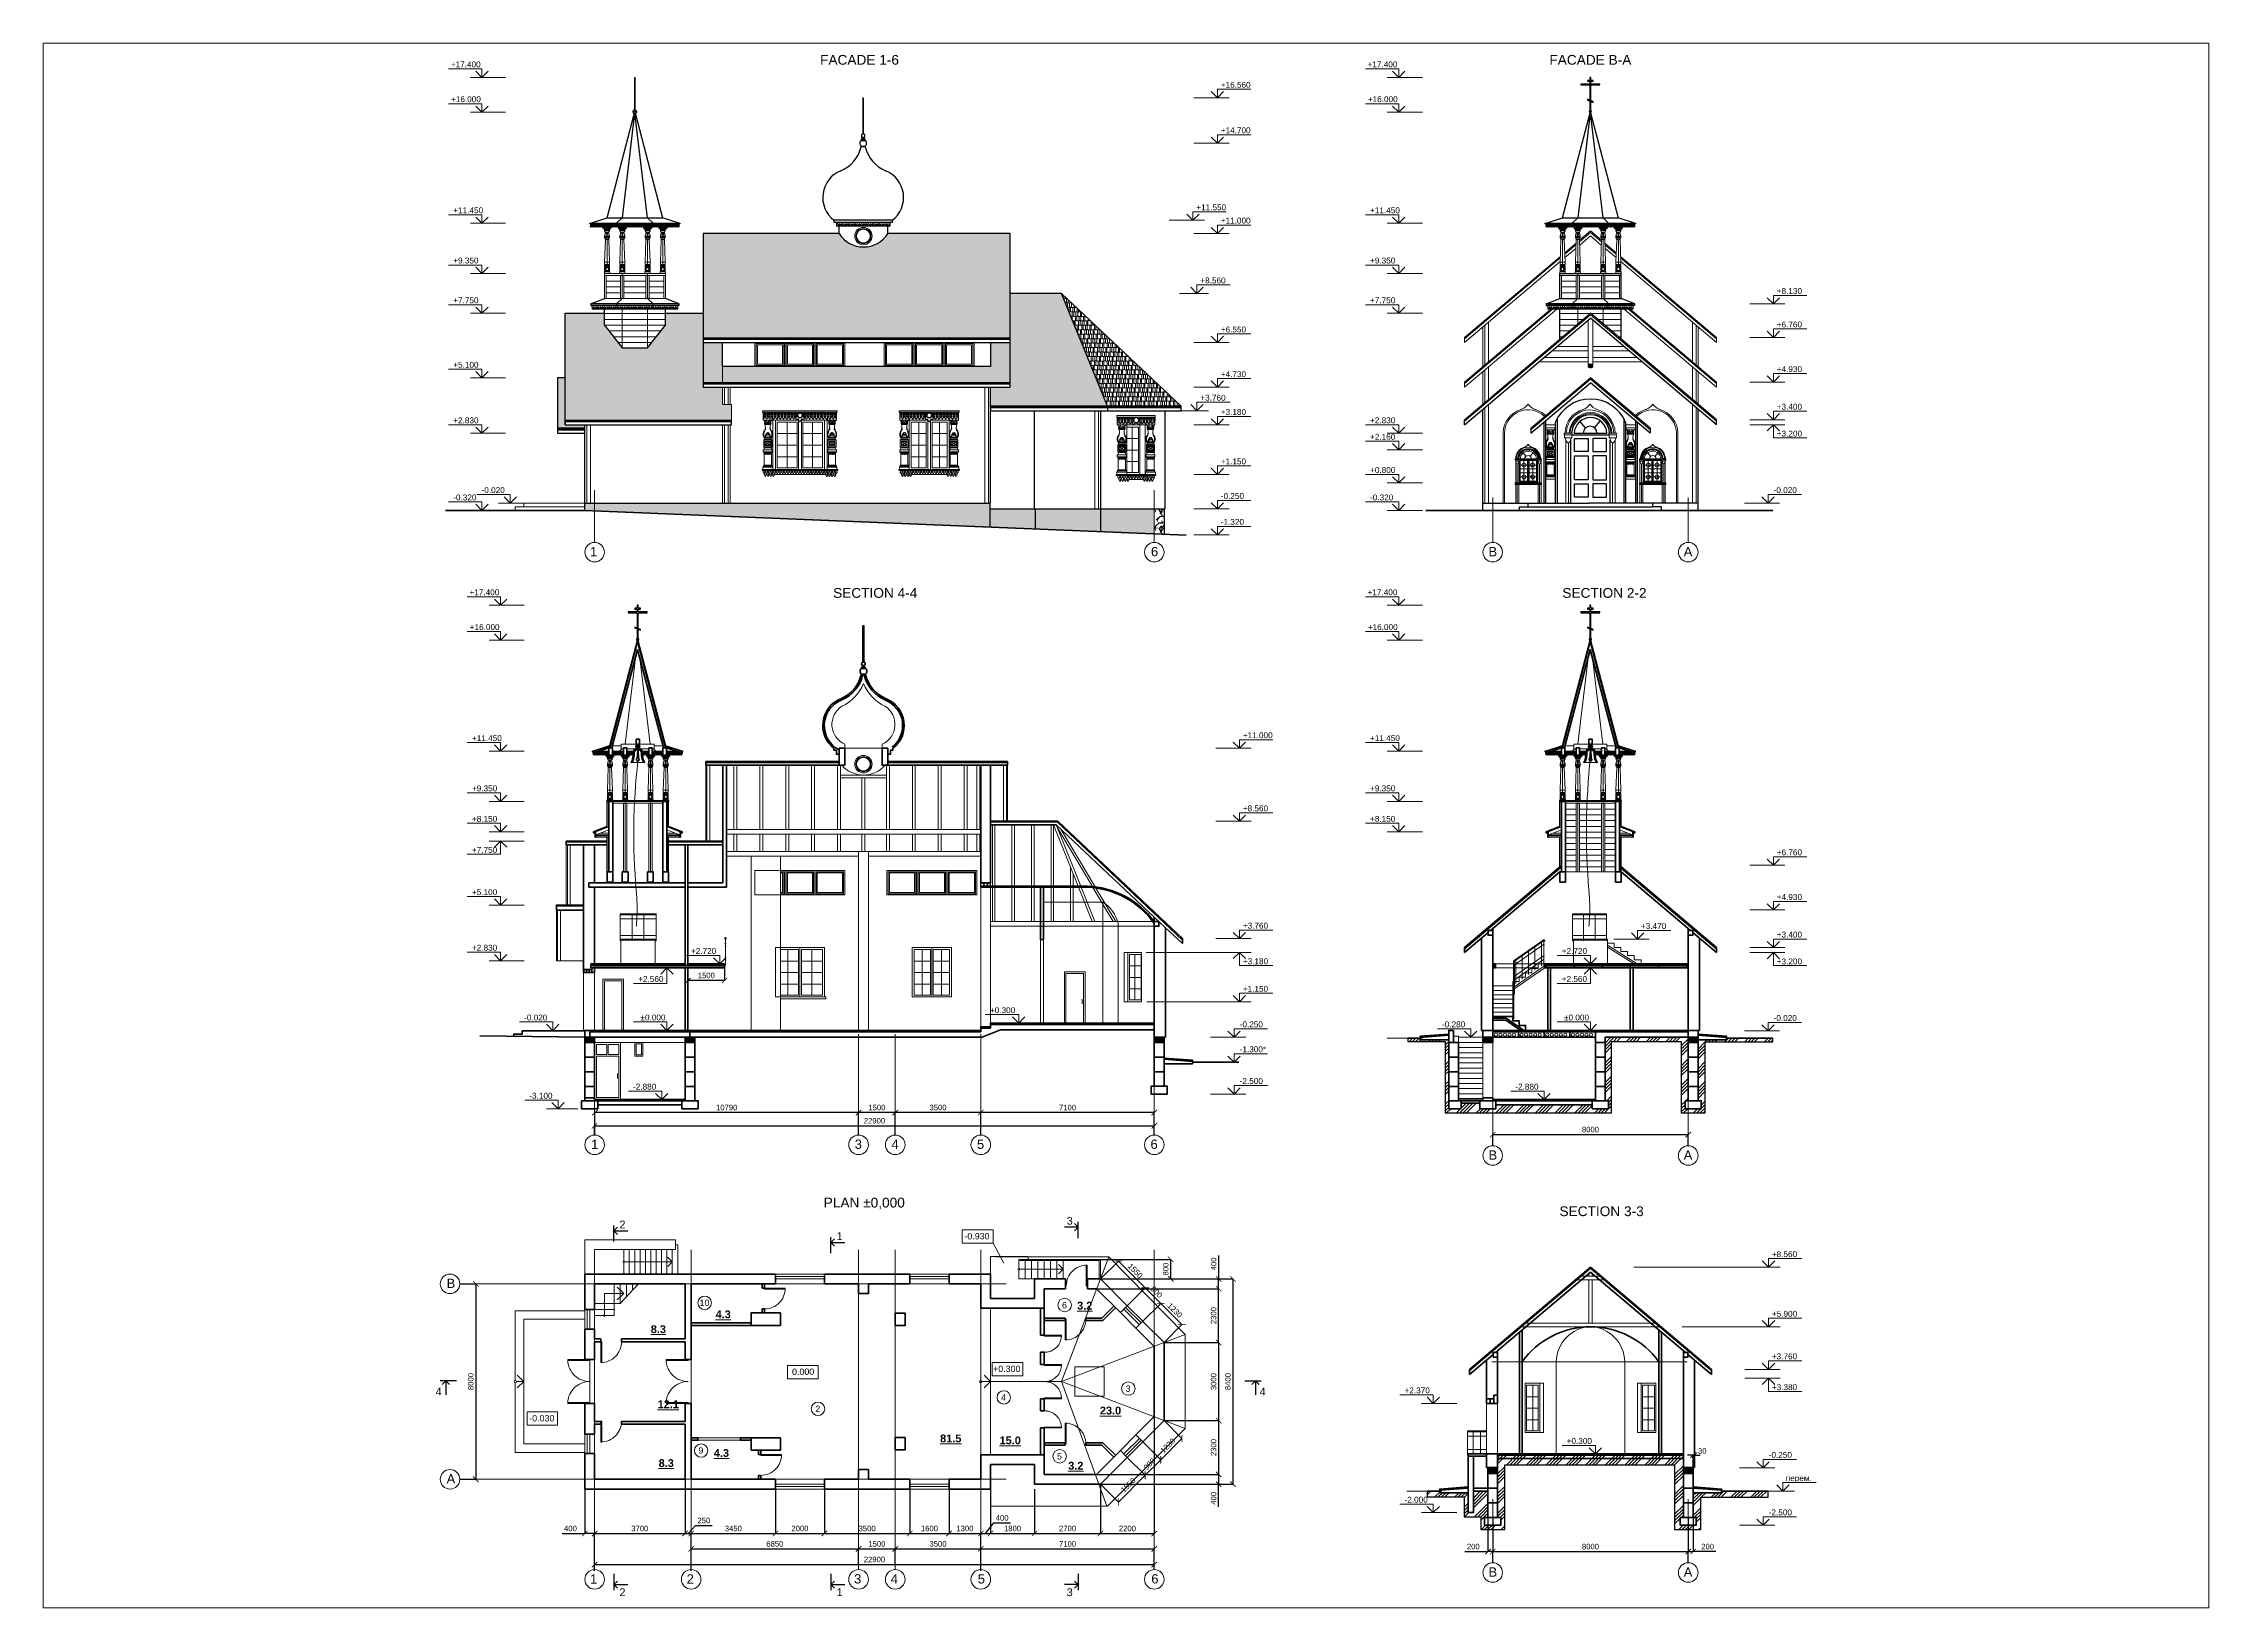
# Paper-space layout 'dwgmodels.com' of a CAD drawing. Header units: millimetres. Extents: x 0 to 257, y 5 to 190.
# The model-space entities are those that its viewports show. They can reach past a viewport. Long polylines and large blocks are cut down to what shows.
import ezdxf

# ---------------------------------------------------------------- set-up
doc = ezdxf.new("R2010")
doc.units = ezdxf.units.MM
doc.linetypes.add('ACAD_ISO03W100', pattern=[30, 12, -18])
doc.linetypes.add('ACAD_ISO04W100', pattern=[30, 24, -3, 0, -3])
for name, color, linetype, lineweight in [('dim', 4, 'Continuous', 13), ('fasad', 251, 'Continuous', 15), ('floor', 167, 'Continuous', 13), ('hatch', 253, 'Continuous', 5), ('hatch2', 253, 'Continuous', 0), ('wall', 5, 'Continuous', 50), ('windows', 132, 'Continuous', 13)]:
    doc.layers.add(name, color=color, linetype=linetype, lineweight=lineweight)
doc.layers.add('dwgmodels.com', color=250, linetype='Continuous')
doc.styles.add('dim_st2', font='arial.ttf')
doc.styles.get("Standard").update_dxf_attribs({"font": 'arial.ttf'})
doc.linetypes.add('FENCELINE1', pattern='A,6.35,-2.54,[133,ltypeshp.shx,S=2.54,R=0,X=-2.54,Y=0],-2.54,25.4', length=36.83)
doc.dimstyles.new('dims_100', dxfattribs={"dimscale": 9, "dimtxt": 2.5, "dimasz": 2.5, "dimexe": 0, "dimexo": 0, "dimgap": 1, "dimtad": 1, "dimlfac": 10, "dimrnd": 5, "dimtxsty": 'dim_st2', "dimblk": '1q', "dimcen": 2.5, "dimadec": 0, "dimazin": 0, "dimtfac": 1, "dimtmove": 1, "dimatfit": 2, "dimldrblk": '1q', "dimfxl": 1, "dimarcsym": 0})
pattern_1 = [(228.0128, (-147896.614, -40426.9574), (-609.60051798, -685.80084269), [10.25163, -1014.915]), (184.9697, (-147903.472, -40434.5774), (914.401479185, 76.19946226), [17.59215, -1741.62]), (132.5104, (-147920.998, -40436.1014), (761.99944555, -838.20081877), [12.40446, -1228.041]), (267.2737, (-147950.716, -40455.1514), (76.199669125, 1523.9995096), [16.02015, -1585.992]), (292.8337, (-147951.478, -40471.1534), (-381.001081665, 914.4005199), [15.70902, -1555.194]), (357.2737, (-147945.382, -40485.6314), (-1523.9995096, 76.199669125), [16.02015, -1585.992]), (37.6942, (-147929.38, -40486.3934), (-990.600625837, -761.99932071), [21.18582, -2097.393]), (72.2553, (-147912.616, -40473.4394), (533.401066964, 1676.40048618), [20.0016, -1980.159]), (121.4296, (-147906.52, -40454.3894), (-609.60015706, 990.5988348), [16.07439, -1591.365]), (175.2364, (-147914.902, -40440.6734), (838.1993416, -76.19928488), [18.35139, -899.217]), (222.3974, (-147933.19, -40439.1494), (-914.400027517, -838.19890952), [23.73234, -2349.504]), (138.8141, (-147875.278, -40455.9134), (-533.39966023, 457.1992967), [8.10015, -801.918]), (171.4692, (-147881.374, -40450.5794), (990.59848787, -152.400384), [15.41046, -1525.638]), (225, (-147896.614, -40448.293), (-2e-14, -76.199948), [10.77627, -96.9867]), (203.1986, (-147901.948, -40439.149), (381.00128477, 152.4006682), [5.80323, -574.518]), (291.8014, (-147907.282, -40441.435), (-76.2000535, 228.6001473), [8.20698, -402.144]), (30.9638, (-147904.234, -40449.055), (228.5997586, 152.4001188), [13.3296, -430.989]), (161.5651, (-147892.804, -40442.197), (152.4000695, -76.1998867), [9.63861, -231.327]), (16.3895, (-147951.478, -40441.4354), (762.00042042, 228.5995245), [13.50264, -1336.764]), (70.3462, (-147938.524, -40437.6254), (-304.79915066, -838.19881466), [11.32797, -1121.466]), (293.1986, (-147892.804, -40426.957), (-152.4006682, 381.00128477), [11.6064, -568.716]), (343.6105, (-147888.232, -40437.6254), (-762.00042042, 228.5995245), [13.50264, -1336.764]), (339.444, (-147951.478, -40488.679), (-381.00047293, 152.3998151), [13.02105, -638.031]), (294.7751, (-147939.286, -40493.2514), (-380.9991121, 838.19961078), [10.91016, -1080.108]), (66.8014, (-147892.042, -40503.157), (152.4006682, 381.00128477), [11.6064, -568.716]), (17.354, (-147887.47, -40492.4894), (-990.60005346, -304.79954027), [12.77349, -1264.572]), (69.444, (-147929.38, -40503.157), (-152.3998151, -381.00047293), [6.51054, -644.544]), (101.3099, (-147896.614, -40503.157), (-76.1996239, 304.7990238), [3.88545, -384.66]), (165.9638, (-147897.376, -40499.347), (228.6001606, -76.1998681), [15.70902, -298.4715]), (186.009, (-147912.616, -40495.5374), (761.99887633, 76.19982206), [14.55801, -1441.242]), (303.6901, (-147904.234, -40455.913), (-76.200026, 152.399853), [10.98972, -263.7534]), (353.1572, (-147898.138, -40465.0574), (1295.4005357, -152.40068255), [19.18671, -1899.48]), (60.9454, (-147879.088, -40467.3434), (-304.79929097, -533.39872833), [7.84524, -776.682]), (90, (-147875.28, -40460.485), (-76.2, 76.2), [4.572, -71.628]), (120.2564, (-147914.14, -40493.2514), (304.799354, -533.39973097), [10.58601, -1048.017]), (48.0128, (-147919.474, -40484.1074), (609.60051798, 685.80084269), [20.50329, -1004.664]), (0, (-147905.76, -40468.87), (76.2, 76.2), [19.812, -56.388]), (325.3048, (-147885.946, -40468.8674), (-761.99867973, 533.40005071), [12.0483, -1192.779]), (254.0546, (-147876.04, -40475.725), (-76.2001944, -304.8007261), [11.09487, -543.651]), (207.646, (-147879.088, -40486.3934), (-1447.79949147, -762.00047924), [18.06435, -1788.375]), (175.4261, (-147895.09, -40494.7754), (-990.60022814, 76.199631337), [19.11087, -1891.974]), (175.4261, (-147895.09, -40494.7754), (-990.60022814, 76.199631337), [19.11087, -1891.974])]
pattern_2 = [(135, (-149818.2657, -47871.83), (-3.36759605, -3.36759605), [])]

# ---------------------------------------------------------------- blocks, each defined once
blk = doc.blocks.new('1q')
at = {"color": 0, "linetype": 'ByBlock', "const_width": 0.15}
blk.add_lwpolyline([(-0.5, -0.5), (0.5, 0.5)], dxfattribs=at)
blk = doc.blocks.new('*D60')
at = {"layer": 'Defpoints', "color": 0, "transparency": 16777216}
for p in [(256.6, 1349.7), (256.6, 549.7), (321.9, 549.7)]:
    blk.add_point(p, dxfattribs=at)
at = {"layer": 'dim', "color": 0, "lineweight": -2, "transparency": 16777216}
for p, q in [((256.6, 1349.7), (321.9, 1349.7)), ((321.9, 1349.7), (321.9, 549.7)), ((256.6, 549.7), (321.9, 549.7))]:
    blk.add_line(p, q, dxfattribs=at)
at = {"layer": 'dim', "color": 0, "lineweight": -2, "transparency": 16777216, "xscale": 22.5, "yscale": 22.5, "zscale": 22.5}
for p, rotation in [((321.9, 1349.7), 90), ((321.9, 549.7), 270)]:
    blk.add_blockref('1q', p, dxfattribs=dict(at, rotation=rotation))
at = {"layer": 'dim', "color": 0, "transparency": 16777216, "insert": (301.4, 949.7), "char_height": 22.5, "attachment_point": 5, "rotation": 90, "style": 'dim_st2'}
blk.add_mtext('8000', dxfattribs=at)
blk = doc.blocks.new('*D61')
at = {"layer": 'Defpoints', "color": 0, "transparency": 16777216}
for p in [(768.2, 509.7), (768.2, 328), (808.2, 174.8)]:
    blk.add_point(p, dxfattribs=at)
at = {"layer": 'dim', "color": 0, "lineweight": -2, "transparency": 16777216}
for p, q in [((768.2, 509.7), (768.2, 328)), ((675.1, 328), (768.2, 328)), ((808.2, 328), (768.2, 328)), ((808.2, 174.8), (808.2, 328))]:
    blk.add_line(p, q, dxfattribs=at)
at = {"layer": 'dim', "color": 0, "lineweight": -2, "transparency": 16777216, "xscale": 22.5, "yscale": 22.5, "zscale": 22.5, "rotation": 180}
blk.add_blockref('1q', (768.2, 328), dxfattribs=at)
at = {"layer": 'dim', "color": 0, "lineweight": -2, "transparency": 16777216, "xscale": 22.5, "yscale": 22.5, "zscale": 22.5}
blk.add_blockref('1q', (808.2, 328), dxfattribs=at)
at = {"layer": 'dim', "color": 0, "transparency": 16777216, "insert": (709.4, 348.5), "char_height": 22.5, "attachment_point": 5, "style": 'dim_st2'}
blk.add_mtext('400', dxfattribs=at)
blk = doc.blocks.new('*D43')
at = {"layer": 'Defpoints', "color": 0, "transparency": 16777216}
for p in [(1178.2, 549.7), (808.2, 299.8), (1178.2, 328)]:
    blk.add_point(p, dxfattribs=at)
at = {"layer": 'dim', "color": 0, "lineweight": -2, "transparency": 16777216}
for p, q in [((1178.2, 549.7), (1178.2, 328)), ((808.2, 299.8), (808.2, 328)), ((808.2, 328), (1178.2, 328))]:
    blk.add_line(p, q, dxfattribs=at)
at = {"layer": 'dim', "color": 0, "lineweight": -2, "transparency": 16777216, "xscale": 22.5, "yscale": 22.5, "zscale": 22.5, "rotation": 180}
blk.add_blockref('1q', (808.2, 328), dxfattribs=at)
at = {"layer": 'dim', "color": 0, "lineweight": -2, "transparency": 16777216, "xscale": 22.5, "yscale": 22.5, "zscale": 22.5}
blk.add_blockref('1q', (1178.2, 328), dxfattribs=at)
at = {"layer": 'dim', "color": 0, "transparency": 16777216, "insert": (993.2, 348.5), "char_height": 22.5, "attachment_point": 5, "style": 'dim_st2'}
blk.add_mtext('3700', dxfattribs=at)
blk = doc.blocks.new('*D44')
at = {"layer": 'Defpoints', "color": 0, "transparency": 16777216}
for p in [(1178.2, 549.7), (1203.2, 328), (1203.2, 174.8)]:
    blk.add_point(p, dxfattribs=at)
at = {"layer": 'dim', "color": 0, "lineweight": -2, "transparency": 16777216}
for p, q in [((1178.2, 549.7), (1178.2, 328)), ((1190.7, 328), (1221.1, 360.6)), ((1221.1, 360.6), (1289.1, 360.6)), ((1178.2, 328), (1203.2, 328)), ((1203.2, 174.8), (1203.2, 328))]:
    blk.add_line(p, q, dxfattribs=at)
at = {"layer": 'dim', "color": 0, "lineweight": -2, "transparency": 16777216, "xscale": 22.5, "yscale": 22.5, "zscale": 22.5, "rotation": 180}
blk.add_blockref('1q', (1178.2, 328), dxfattribs=at)
at = {"layer": 'dim', "color": 0, "lineweight": -2, "transparency": 16777216, "xscale": 22.5, "yscale": 22.5, "zscale": 22.5}
blk.add_blockref('1q', (1203.2, 328), dxfattribs=at)
at = {"layer": 'dim', "color": 0, "transparency": 16777216, "insert": (1255.1, 381.1), "char_height": 22.5, "attachment_point": 5, "style": 'dim_st2'}
blk.add_mtext('250', dxfattribs=at)
blk = doc.blocks.new('*D62')
at = {"layer": 'Defpoints', "color": 0, "transparency": 16777216}
for p in [(1548.2, 509.7), (1548.2, 328), (1203.2, 174.8)]:
    blk.add_point(p, dxfattribs=at)
at = {"layer": 'dim', "color": 0, "lineweight": -2, "transparency": 16777216}
for p, q in [((1548.2, 509.7), (1548.2, 328)), ((1203.2, 174.8), (1203.2, 328)), ((1203.2, 328), (1548.2, 328))]:
    blk.add_line(p, q, dxfattribs=at)
at = {"layer": 'dim', "color": 0, "lineweight": -2, "transparency": 16777216, "xscale": 22.5, "yscale": 22.5, "zscale": 22.5, "rotation": 180}
blk.add_blockref('1q', (1203.2, 328), dxfattribs=at)
at = {"layer": 'dim', "color": 0, "lineweight": -2, "transparency": 16777216, "xscale": 22.5, "yscale": 22.5, "zscale": 22.5}
blk.add_blockref('1q', (1548.2, 328), dxfattribs=at)
at = {"layer": 'dim', "color": 0, "transparency": 16777216, "insert": (1375.7, 348.5), "char_height": 22.5, "attachment_point": 5, "style": 'dim_st2'}
blk.add_mtext('3450', dxfattribs=at)
blk = doc.blocks.new('*D63')
at = {"layer": 'Defpoints', "color": 0, "transparency": 16777216}
for p in [(1548.2, 509.7), (1748.2, 509.7), (1748.2, 328)]:
    blk.add_point(p, dxfattribs=at)
at = {"layer": 'dim', "color": 0, "lineweight": -2, "transparency": 16777216}
for p, q in [((1548.2, 509.7), (1548.2, 328)), ((1748.2, 509.7), (1748.2, 328)), ((1548.2, 328), (1748.2, 328))]:
    blk.add_line(p, q, dxfattribs=at)
at = {"layer": 'dim', "color": 0, "lineweight": -2, "transparency": 16777216, "xscale": 22.5, "yscale": 22.5, "zscale": 22.5, "rotation": 180}
blk.add_blockref('1q', (1548.2, 328), dxfattribs=at)
at = {"layer": 'dim', "color": 0, "lineweight": -2, "transparency": 16777216, "xscale": 22.5, "yscale": 22.5, "zscale": 22.5}
blk.add_blockref('1q', (1748.2, 328), dxfattribs=at)
at = {"layer": 'dim', "color": 0, "transparency": 16777216, "insert": (1648.2, 348.5), "char_height": 22.5, "attachment_point": 5, "style": 'dim_st2'}
blk.add_mtext('2000', dxfattribs=at)
blk = doc.blocks.new('*D64')
at = {"layer": 'Defpoints', "color": 0, "transparency": 16777216}
for p in [(1748.2, 509.7), (2098.2, 509.7), (2098.2, 328)]:
    blk.add_point(p, dxfattribs=at)
at = {"layer": 'dim', "color": 0, "lineweight": -2, "transparency": 16777216}
for p, q in [((1748.2, 509.7), (1748.2, 328)), ((2098.2, 509.7), (2098.2, 328)), ((1748.2, 328), (2098.2, 328))]:
    blk.add_line(p, q, dxfattribs=at)
at = {"layer": 'dim', "color": 0, "lineweight": -2, "transparency": 16777216, "xscale": 22.5, "yscale": 22.5, "zscale": 22.5, "rotation": 180}
blk.add_blockref('1q', (1748.2, 328), dxfattribs=at)
at = {"layer": 'dim', "color": 0, "lineweight": -2, "transparency": 16777216, "xscale": 22.5, "yscale": 22.5, "zscale": 22.5}
blk.add_blockref('1q', (2098.2, 328), dxfattribs=at)
at = {"layer": 'dim', "color": 0, "transparency": 16777216, "insert": (1923.2, 348.5), "char_height": 22.5, "attachment_point": 5, "style": 'dim_st2'}
blk.add_mtext('3500', dxfattribs=at)
blk = doc.blocks.new('*D65')
at = {"layer": 'Defpoints', "color": 0, "transparency": 16777216}
for p in [(2098.2, 509.7), (2258.2, 509.7), (2258.2, 328)]:
    blk.add_point(p, dxfattribs=at)
at = {"layer": 'dim', "color": 0, "lineweight": -2, "transparency": 16777216}
for p, q in [((2098.2, 509.7), (2098.2, 328)), ((2258.2, 509.7), (2258.2, 328)), ((2098.2, 328), (2258.2, 328))]:
    blk.add_line(p, q, dxfattribs=at)
at = {"layer": 'dim', "color": 0, "lineweight": -2, "transparency": 16777216, "xscale": 22.5, "yscale": 22.5, "zscale": 22.5, "rotation": 180}
blk.add_blockref('1q', (2098.2, 328), dxfattribs=at)
at = {"layer": 'dim', "color": 0, "lineweight": -2, "transparency": 16777216, "xscale": 22.5, "yscale": 22.5, "zscale": 22.5}
blk.add_blockref('1q', (2258.2, 328), dxfattribs=at)
at = {"layer": 'dim', "color": 0, "transparency": 16777216, "insert": (2178.2, 348.5), "char_height": 22.5, "attachment_point": 5, "style": 'dim_st2'}
blk.add_mtext('1600', dxfattribs=at)
blk = doc.blocks.new('*D66')
at = {"layer": 'Defpoints', "color": 0, "transparency": 16777216}
for p in [(2258.2, 509.7), (2388.2, 328), (2388.2, 174.8)]:
    blk.add_point(p, dxfattribs=at)
at = {"layer": 'dim', "color": 0, "lineweight": -2, "transparency": 16777216}
for p, q in [((2258.2, 509.7), (2258.2, 328)), ((2258.2, 328), (2388.2, 328)), ((2388.2, 174.8), (2388.2, 328))]:
    blk.add_line(p, q, dxfattribs=at)
at = {"layer": 'dim', "color": 0, "lineweight": -2, "transparency": 16777216, "xscale": 22.5, "yscale": 22.5, "zscale": 22.5, "rotation": 180}
blk.add_blockref('1q', (2258.2, 328), dxfattribs=at)
at = {"layer": 'dim', "color": 0, "lineweight": -2, "transparency": 16777216, "xscale": 22.5, "yscale": 22.5, "zscale": 22.5}
blk.add_blockref('1q', (2388.2, 328), dxfattribs=at)
at = {"layer": 'dim', "color": 0, "transparency": 16777216, "insert": (2323.2, 348.5), "char_height": 22.5, "attachment_point": 5, "style": 'dim_st2'}
blk.add_mtext('1300', dxfattribs=at)
blk = doc.blocks.new('*D75')
at = {"layer": 'Defpoints', "color": 0, "transparency": 16777216}
for p in [(2428.2, 509.7), (2428.2, 328), (2388.2, 174.8)]:
    blk.add_point(p, dxfattribs=at)
at = {"layer": 'dim', "color": 0, "lineweight": -2, "transparency": 16777216}
for p, q in [((2428.2, 509.7), (2428.2, 328)), ((2408.2, 328), (2441.3, 371.2)), ((2441.3, 371.2), (2509.9, 371.2)), ((2388.2, 174.8), (2388.2, 328)), ((2388.2, 328), (2428.2, 328))]:
    blk.add_line(p, q, dxfattribs=at)
at = {"layer": 'dim', "color": 0, "lineweight": -2, "transparency": 16777216, "xscale": 22.5, "yscale": 22.5, "zscale": 22.5, "rotation": 180}
blk.add_blockref('1q', (2388.2, 328), dxfattribs=at)
at = {"layer": 'dim', "color": 0, "lineweight": -2, "transparency": 16777216, "xscale": 22.5, "yscale": 22.5, "zscale": 22.5}
blk.add_blockref('1q', (2428.2, 328), dxfattribs=at)
at = {"layer": 'dim', "color": 0, "transparency": 16777216, "insert": (2475.6, 391.7), "char_height": 22.5, "attachment_point": 5, "style": 'dim_st2'}
blk.add_mtext('400', dxfattribs=at)
blk = doc.blocks.new('*D76')
at = {"layer": 'Defpoints', "color": 0, "transparency": 16777216}
for p in [(2428.2, 509.7), (2608.2, 509.7), (2608.2, 328)]:
    blk.add_point(p, dxfattribs=at)
at = {"layer": 'dim', "color": 0, "lineweight": -2, "transparency": 16777216}
for p, q in [((2428.2, 509.7), (2428.2, 328)), ((2608.2, 509.7), (2608.2, 328)), ((2428.2, 328), (2608.2, 328))]:
    blk.add_line(p, q, dxfattribs=at)
at = {"layer": 'dim', "color": 0, "lineweight": -2, "transparency": 16777216, "xscale": 22.5, "yscale": 22.5, "zscale": 22.5, "rotation": 180}
blk.add_blockref('1q', (2428.2, 328), dxfattribs=at)
at = {"layer": 'dim', "color": 0, "lineweight": -2, "transparency": 16777216, "xscale": 22.5, "yscale": 22.5, "zscale": 22.5}
blk.add_blockref('1q', (2608.2, 328), dxfattribs=at)
at = {"layer": 'dim', "color": 0, "transparency": 16777216, "insert": (2518.2, 348.5), "char_height": 22.5, "attachment_point": 5, "style": 'dim_st2'}
blk.add_mtext('1800', dxfattribs=at)
blk = doc.blocks.new('*D48')
at = {"layer": 'Defpoints', "color": 0, "transparency": 16777216}
for p in [(2608.2, 509.7), (2878.2, 509.7), (2878.2, 328)]:
    blk.add_point(p, dxfattribs=at)
at = {"layer": 'dim', "color": 0, "lineweight": -2, "transparency": 16777216}
for p, q in [((2608.2, 509.7), (2608.2, 328)), ((2878.2, 509.7), (2878.2, 328)), ((2608.2, 328), (2878.2, 328))]:
    blk.add_line(p, q, dxfattribs=at)
at = {"layer": 'dim', "color": 0, "lineweight": -2, "transparency": 16777216, "xscale": 22.5, "yscale": 22.5, "zscale": 22.5, "rotation": 180}
blk.add_blockref('1q', (2608.2, 328), dxfattribs=at)
at = {"layer": 'dim', "color": 0, "lineweight": -2, "transparency": 16777216, "xscale": 22.5, "yscale": 22.5, "zscale": 22.5}
blk.add_blockref('1q', (2878.2, 328), dxfattribs=at)
at = {"layer": 'dim', "color": 0, "transparency": 16777216, "insert": (2743.2, 348.5), "char_height": 22.5, "attachment_point": 5, "style": 'dim_st2'}
blk.add_mtext('2700', dxfattribs=at)
blk = doc.blocks.new('*D49')
at = {"layer": 'Defpoints', "color": 0, "transparency": 16777216}
for p in [(3098.2, 829.7), (2878.2, 529.7), (3098.2, 328)]:
    blk.add_point(p, dxfattribs=at)
at = {"layer": 'dim', "color": 0, "lineweight": -2, "transparency": 16777216}
for p, q in [((3098.2, 829.7), (3098.2, 328)), ((2878.2, 529.7), (2878.2, 328)), ((2878.2, 328), (3098.2, 328))]:
    blk.add_line(p, q, dxfattribs=at)
at = {"layer": 'dim', "color": 0, "lineweight": -2, "transparency": 16777216, "xscale": 22.5, "yscale": 22.5, "zscale": 22.5, "rotation": 180}
blk.add_blockref('1q', (2878.2, 328), dxfattribs=at)
at = {"layer": 'dim', "color": 0, "lineweight": -2, "transparency": 16777216, "xscale": 22.5, "yscale": 22.5, "zscale": 22.5}
blk.add_blockref('1q', (3098.2, 328), dxfattribs=at)
at = {"layer": 'dim', "color": 0, "transparency": 16777216, "insert": (2988.2, 348.5), "char_height": 22.5, "attachment_point": 5, "style": 'dim_st2'}
blk.add_mtext('2200', dxfattribs=at)
blk = doc.blocks.new('*D50')
at = {"layer": 'Defpoints', "color": 0, "transparency": 16777216}
for p in [(2861.6, 1329.7), (3361.4, 1329.7), (3138.2, 1109.1)]:
    blk.add_point(p, dxfattribs=at)
at = {"layer": 'dim', "color": 0, "lineweight": -2, "transparency": 16777216}
for p, q in [((2861.6, 1329.7), (3361.4, 1329.7)), ((3361.4, 1109.1), (3361.4, 1329.7)), ((3138.2, 1109.1), (3361.4, 1109.1))]:
    blk.add_line(p, q, dxfattribs=at)
at = {"layer": 'dim', "color": 0, "lineweight": -2, "transparency": 16777216, "xscale": 22.5, "yscale": 22.5, "zscale": 22.5}
for p, rotation in [((3361.4, 1329.7), 90), ((3361.4, 1109.1), 270)]:
    blk.add_blockref('1q', p, dxfattribs=dict(at, rotation=rotation))
at = {"layer": 'dim', "color": 0, "transparency": 16777216, "insert": (3340.9, 1219.4), "char_height": 22.5, "attachment_point": 5, "rotation": 90, "style": 'dim_st2'}
blk.add_mtext('2300', dxfattribs=at)
blk = doc.blocks.new('*D51')
at = {"layer": 'Defpoints', "color": 0, "transparency": 16777216}
for p in [(3098.2, 1369.7), (2878.2, 529.7), (3420, 529.7)]:
    blk.add_point(p, dxfattribs=at)
at = {"layer": 'dim', "color": 0, "lineweight": -2, "transparency": 16777216}
for p, q in [((3098.2, 1369.7), (3420, 1369.7)), ((3420, 1369.7), (3420, 529.7)), ((2878.2, 529.7), (3420, 529.7))]:
    blk.add_line(p, q, dxfattribs=at)
at = {"layer": 'dim', "color": 0, "lineweight": -2, "transparency": 16777216, "xscale": 22.5, "yscale": 22.5, "zscale": 22.5}
for p, rotation in [((3420, 1369.7), 90), ((3420, 529.7), 270)]:
    blk.add_blockref('1q', p, dxfattribs=dict(at, rotation=rotation))
at = {"layer": 'dim', "color": 0, "transparency": 16777216, "insert": (3399.5, 949.7), "char_height": 22.5, "attachment_point": 5, "rotation": 90, "style": 'dim_st2'}
blk.add_mtext('8400', dxfattribs=at)
blk = doc.blocks.new('*D81')
at = {"layer": 'Defpoints', "color": 0, "transparency": 16777216}
for p in [(808.2, 180.1), (3098.2, 201.1), (3098.2, 180.1)]:
    blk.add_point(p, dxfattribs=at)
at = {"layer": 'dim', "color": 0, "lineweight": -2, "transparency": 16777216}
for p, q in [((808.2, 180.1), (808.2, 201.1)), ((808.2, 201.1), (3098.2, 201.1)), ((3098.2, 180.1), (3098.2, 201.1))]:
    blk.add_line(p, q, dxfattribs=at)
at = {"layer": 'dim', "color": 0, "lineweight": -2, "transparency": 16777216, "xscale": 22.5, "yscale": 22.5, "zscale": 22.5, "rotation": 180}
blk.add_blockref('1q', (808.2, 201.1), dxfattribs=at)
at = {"layer": 'dim', "color": 0, "lineweight": -2, "transparency": 16777216, "xscale": 22.5, "yscale": 22.5, "zscale": 22.5}
blk.add_blockref('1q', (3098.2, 201.1), dxfattribs=at)
at = {"layer": 'dim', "color": 0, "transparency": 16777216, "insert": (1953.2, 221.6), "char_height": 22.5, "attachment_point": 5, "style": 'dim_st2'}
blk.add_mtext('22900', dxfattribs=at)
blk = doc.blocks.new('*D54')
at = {"layer": 'Defpoints', "color": 0, "transparency": 16777216}
for p in [(1203.2, 201.1), (1888.2, 264.9), (1888.2, 201.1)]:
    blk.add_point(p, dxfattribs=at)
at = {"layer": 'dim', "color": 0, "lineweight": -2, "transparency": 16777216}
for p, q in [((1203.2, 201.1), (1203.2, 264.9)), ((1203.2, 264.9), (1888.2, 264.9)), ((1888.2, 201.1), (1888.2, 264.9))]:
    blk.add_line(p, q, dxfattribs=at)
at = {"layer": 'dim', "color": 0, "lineweight": -2, "transparency": 16777216, "xscale": 22.5, "yscale": 22.5, "zscale": 22.5, "rotation": 180}
blk.add_blockref('1q', (1203.2, 264.9), dxfattribs=at)
at = {"layer": 'dim', "color": 0, "lineweight": -2, "transparency": 16777216, "xscale": 22.5, "yscale": 22.5, "zscale": 22.5}
blk.add_blockref('1q', (1888.2, 264.9), dxfattribs=at)
at = {"layer": 'dim', "color": 0, "transparency": 16777216, "insert": (1545.7, 285.4), "char_height": 22.5, "attachment_point": 5, "style": 'dim_st2'}
blk.add_mtext('6850', dxfattribs=at)
blk = doc.blocks.new('*D55')
at = {"layer": 'Defpoints', "color": 0, "transparency": 16777216}
for p in [(1888.2, 201.1), (2038.2, 264.9), (2038.2, 201.1)]:
    blk.add_point(p, dxfattribs=at)
at = {"layer": 'dim', "color": 0, "lineweight": -2, "transparency": 16777216}
for p, q in [((1888.2, 201.1), (1888.2, 264.9)), ((1888.2, 264.9), (2038.2, 264.9)), ((2038.2, 201.1), (2038.2, 264.9))]:
    blk.add_line(p, q, dxfattribs=at)
at = {"layer": 'dim', "color": 0, "lineweight": -2, "transparency": 16777216, "xscale": 22.5, "yscale": 22.5, "zscale": 22.5, "rotation": 180}
blk.add_blockref('1q', (1888.2, 264.9), dxfattribs=at)
at = {"layer": 'dim', "color": 0, "lineweight": -2, "transparency": 16777216, "xscale": 22.5, "yscale": 22.5, "zscale": 22.5}
blk.add_blockref('1q', (2038.2, 264.9), dxfattribs=at)
at = {"layer": 'dim', "color": 0, "transparency": 16777216, "insert": (1963.2, 285.4), "char_height": 22.5, "attachment_point": 5, "style": 'dim_st2'}
blk.add_mtext('1500', dxfattribs=at)
blk = doc.blocks.new('*D56')
at = {"layer": 'Defpoints', "color": 0, "transparency": 16777216}
for p in [(2038.2, 201.1), (2388.2, 264.9), (2388.2, 201.1)]:
    blk.add_point(p, dxfattribs=at)
at = {"layer": 'dim', "color": 0, "lineweight": -2, "transparency": 16777216}
for p, q in [((2038.2, 201.1), (2038.2, 264.9)), ((2038.2, 264.9), (2388.2, 264.9)), ((2388.2, 201.1), (2388.2, 264.9))]:
    blk.add_line(p, q, dxfattribs=at)
at = {"layer": 'dim', "color": 0, "lineweight": -2, "transparency": 16777216, "xscale": 22.5, "yscale": 22.5, "zscale": 22.5, "rotation": 180}
blk.add_blockref('1q', (2038.2, 264.9), dxfattribs=at)
at = {"layer": 'dim', "color": 0, "lineweight": -2, "transparency": 16777216, "xscale": 22.5, "yscale": 22.5, "zscale": 22.5}
blk.add_blockref('1q', (2388.2, 264.9), dxfattribs=at)
at = {"layer": 'dim', "color": 0, "transparency": 16777216, "insert": (2213.2, 285.4), "char_height": 22.5, "attachment_point": 5, "style": 'dim_st2'}
blk.add_mtext('3500', dxfattribs=at)
blk = doc.blocks.new('*D57')
at = {"layer": 'Defpoints', "color": 0, "transparency": 16777216}
for p in [(2388.2, 201.1), (3098.2, 264.9), (3098.2, 180.1)]:
    blk.add_point(p, dxfattribs=at)
at = {"layer": 'dim', "color": 0, "lineweight": -2, "transparency": 16777216}
for p, q in [((2388.2, 201.1), (2388.2, 264.9)), ((2388.2, 264.9), (3098.2, 264.9)), ((3098.2, 180.1), (3098.2, 264.9))]:
    blk.add_line(p, q, dxfattribs=at)
at = {"layer": 'dim', "color": 0, "lineweight": -2, "transparency": 16777216, "xscale": 22.5, "yscale": 22.5, "zscale": 22.5, "rotation": 180}
blk.add_blockref('1q', (2388.2, 264.9), dxfattribs=at)
at = {"layer": 'dim', "color": 0, "lineweight": -2, "transparency": 16777216, "xscale": 22.5, "yscale": 22.5, "zscale": 22.5}
blk.add_blockref('1q', (3098.2, 264.9), dxfattribs=at)
at = {"layer": 'dim', "color": 0, "transparency": 16777216, "insert": (2743.2, 285.4), "char_height": 22.5, "attachment_point": 5, "style": 'dim_st2'}
blk.add_mtext('7100', dxfattribs=at)
blk = doc.blocks.new('*D69')
at = {"layer": 'Defpoints', "color": 0, "transparency": 16777216}
for p in [(3138.2, 1109.1), (3138.2, 789.7), (3361.4, 789.7)]:
    blk.add_point(p, dxfattribs=at)
at = {"layer": 'dim', "color": 0, "lineweight": -2, "transparency": 16777216}
for p, q in [((3138.2, 1109.1), (3361.4, 1109.1)), ((3361.4, 1109.1), (3361.4, 789.7)), ((3138.2, 789.7), (3361.4, 789.7))]:
    blk.add_line(p, q, dxfattribs=at)
at = {"layer": 'dim', "color": 0, "lineweight": -2, "transparency": 16777216, "xscale": 22.5, "yscale": 22.5, "zscale": 22.5}
for p, rotation in [((3361.4, 1109.1), 90), ((3361.4, 789.7), 270)]:
    blk.add_blockref('1q', p, dxfattribs=dict(at, rotation=rotation))
at = {"layer": 'dim', "color": 0, "transparency": 16777216, "insert": (3340.9, 949.4), "char_height": 22.5, "attachment_point": 5, "rotation": 90, "style": 'dim_st2'}
blk.add_mtext('3000', dxfattribs=at)
blk = doc.blocks.new('*D70')
at = {"layer": 'Defpoints', "color": 0, "transparency": 16777216}
for p in [(3138.2, 789.7), (2861.6, 569.7), (3361.4, 569.7)]:
    blk.add_point(p, dxfattribs=at)
at = {"layer": 'dim', "color": 0, "lineweight": -2, "transparency": 16777216}
for p, q in [((3138.2, 789.7), (3361.4, 789.7)), ((3361.4, 789.7), (3361.4, 569.7)), ((2861.6, 569.7), (3361.4, 569.7))]:
    blk.add_line(p, q, dxfattribs=at)
at = {"layer": 'dim', "color": 0, "lineweight": -2, "transparency": 16777216, "xscale": 22.5, "yscale": 22.5, "zscale": 22.5}
for p, rotation in [((3361.4, 789.7), 90), ((3361.4, 569.7), 270)]:
    blk.add_blockref('1q', p, dxfattribs=dict(at, rotation=rotation))
at = {"layer": 'dim', "color": 0, "transparency": 16777216, "insert": (3340.9, 679.7), "char_height": 22.5, "attachment_point": 5, "rotation": 90, "style": 'dim_st2'}
blk.add_mtext('2300', dxfattribs=at)
blk = doc.blocks.new('*D71')
at = {"layer": 'Defpoints', "color": 0, "transparency": 16777216}
for p in [(2987.8, 639.3), (3060.9, 566.1), (2878.2, 529.7)]:
    blk.add_point(p, dxfattribs=at)
at = {"layer": 'dim', "color": 0, "lineweight": -2, "transparency": 16777216}
for p, q in [((2987.8, 639.3), (3060.9, 566.1)), ((2951.3, 456.5), (3060.9, 566.1)), ((2878.2, 529.7), (2951.3, 456.5))]:
    blk.add_line(p, q, dxfattribs=at)
at = {"layer": 'dim', "color": 0, "lineweight": -2, "transparency": 16777216, "xscale": 22.5, "yscale": 22.5, "zscale": 22.5}
for p, rotation in [((3060.9, 566.1), 44.99999999998099), ((2951.3, 456.5), 224.999999999981)]:
    blk.add_blockref('1q', p, dxfattribs=dict(at, rotation=rotation))
at = {"layer": 'dim', "color": 0, "transparency": 16777216, "insert": (2991.6, 525.8), "char_height": 22.5, "attachment_point": 5, "rotation": 45, "style": 'dim_st2'}
blk.add_mtext('1550', dxfattribs=at)
blk = doc.blocks.new('*D72')
at = {"layer": 'Defpoints', "color": 0, "transparency": 16777216}
for p in [(2987.8, 639.3), (3051.4, 702.9), (3124.6, 629.8)]:
    blk.add_point(p, dxfattribs=at)
at = {"layer": 'dim', "color": 0, "lineweight": -2, "transparency": 16777216}
for p, q in [((2987.8, 639.3), (3060.9, 566.1)), ((3051.4, 702.9), (3124.6, 629.8)), ((3060.9, 566.1), (3124.6, 629.8))]:
    blk.add_line(p, q, dxfattribs=at)
at = {"layer": 'dim', "color": 0, "lineweight": -2, "transparency": 16777216, "xscale": 22.5, "yscale": 22.5, "zscale": 22.5}
for p, rotation in [((3124.6, 629.8), 44.99999999970492), ((3060.9, 566.1), 224.9999999997049)]:
    blk.add_blockref('1q', p, dxfattribs=dict(at, rotation=rotation))
at = {"layer": 'dim', "color": 0, "transparency": 16777216, "insert": (3078.3, 612.4), "char_height": 22.5, "attachment_point": 5, "rotation": 45, "style": 'dim_st2'}
blk.add_mtext('900', dxfattribs=at)
blk = doc.blocks.new('*D73')
at = {"layer": 'Defpoints', "color": 0, "transparency": 16777216}
for p in [(3138.2, 789.7), (3211.3, 716.5), (3051.4, 702.9)]:
    blk.add_point(p, dxfattribs=at)
at = {"layer": 'dim', "color": 0, "lineweight": -2, "transparency": 16777216}
for p, q in [((3124.6, 629.8), (3211.3, 716.5)), ((3138.2, 789.7), (3211.3, 716.5)), ((3051.4, 702.9), (3124.6, 629.8))]:
    blk.add_line(p, q, dxfattribs=at)
at = {"layer": 'dim', "color": 0, "lineweight": -2, "transparency": 16777216, "xscale": 22.5, "yscale": 22.5, "zscale": 22.5}
for p, rotation in [((3211.3, 716.5), 44.99999999970492), ((3124.6, 629.8), 224.9999999997049)]:
    blk.add_blockref('1q', p, dxfattribs=dict(at, rotation=rotation))
at = {"layer": 'dim', "color": 0, "transparency": 16777216, "insert": (3153.5, 687.6), "char_height": 22.5, "attachment_point": 5, "rotation": 45, "style": 'dim_st2'}
blk.add_mtext('1230', dxfattribs=at)
blk = doc.blocks.new('*D45')
at = {"layer": 'Defpoints', "color": 0, "transparency": 16777216}
for p in [(2878.2, 1369.7), (3060.9, 1333.2), (2987.8, 1260.1)]:
    blk.add_point(p, dxfattribs=at)
at = {"layer": 'dim', "color": 0, "lineweight": -2, "transparency": 16777216}
for p, q in [((2878.2, 1369.7), (2951.3, 1442.8)), ((2951.3, 1442.8), (3060.9, 1333.2)), ((2987.8, 1260.1), (3060.9, 1333.2))]:
    blk.add_line(p, q, dxfattribs=at)
at = {"layer": 'dim', "color": 0, "lineweight": -2, "transparency": 16777216, "xscale": 22.5, "yscale": 22.5, "zscale": 22.5}
for p, rotation in [((2951.3, 1442.8), 135.0000000000114), ((3060.9, 1333.2), 315.0000000000114)]:
    blk.add_blockref('1q', p, dxfattribs=dict(at, rotation=rotation))
at = {"layer": 'dim', "color": 0, "transparency": 16777216, "insert": (3020.6, 1402.5), "char_height": 22.5, "attachment_point": 5, "rotation": 315, "style": 'dim_st2'}
blk.add_mtext('1550', dxfattribs=at)
blk = doc.blocks.new('*D46')
at = {"layer": 'Defpoints', "color": 0, "transparency": 16777216}
for p in [(2987.8, 1260.1), (3124.6, 1269.6), (3051.4, 1196.4)]:
    blk.add_point(p, dxfattribs=at)
at = {"layer": 'dim', "color": 0, "lineweight": -2, "transparency": 16777216}
for p, q in [((2987.8, 1260.1), (3060.9, 1333.2)), ((3060.9, 1333.2), (3124.6, 1269.6)), ((3051.4, 1196.4), (3124.6, 1269.6))]:
    blk.add_line(p, q, dxfattribs=at)
at = {"layer": 'dim', "color": 0, "lineweight": -2, "transparency": 16777216, "xscale": 22.5, "yscale": 22.5, "zscale": 22.5}
for p, rotation in [((3060.9, 1333.2), 135.0000000000003), ((3124.6, 1269.6), 315.0000000000003)]:
    blk.add_blockref('1q', p, dxfattribs=dict(at, rotation=rotation))
at = {"layer": 'dim', "color": 0, "transparency": 16777216, "insert": (3107.2, 1315.9), "char_height": 22.5, "attachment_point": 5, "rotation": 315, "style": 'dim_st2'}
blk.add_mtext('900', dxfattribs=at)
blk = doc.blocks.new('*D47')
at = {"layer": 'Defpoints', "color": 0, "transparency": 16777216}
for p in [(3051.4, 1196.4), (3211.3, 1182.8), (3138.2, 1109.7)]:
    blk.add_point(p, dxfattribs=at)
at = {"layer": 'dim', "color": 0, "lineweight": -2, "transparency": 16777216}
for p, q in [((3051.4, 1196.4), (3124.6, 1269.6)), ((3124.6, 1269.6), (3211.3, 1182.8)), ((3138.2, 1109.7), (3211.3, 1182.8))]:
    blk.add_line(p, q, dxfattribs=at)
at = {"layer": 'dim', "color": 0, "lineweight": -2, "transparency": 16777216, "xscale": 22.5, "yscale": 22.5, "zscale": 22.5}
for p, rotation in [((3124.6, 1269.6), 135.0000000000003), ((3211.3, 1182.8), 315.0000000000003)]:
    blk.add_blockref('1q', p, dxfattribs=dict(at, rotation=rotation))
at = {"layer": 'dim', "color": 0, "transparency": 16777216, "insert": (3182.4, 1240.7), "char_height": 22.5, "attachment_point": 5, "rotation": 315, "style": 'dim_st2'}
blk.add_mtext('1230', dxfattribs=at)
blk = doc.blocks.new('*D74')
at = {"layer": 'Defpoints', "color": 0, "transparency": 16777216}
for p in [(2878.2, 1449.7), (3165.4, 1449.7), (2851.7, 1369.7)]:
    blk.add_point(p, dxfattribs=at)
at = {"layer": 'dim', "color": 0, "lineweight": -2, "transparency": 16777216}
for p, q in [((2878.2, 1449.7), (3165.4, 1449.7)), ((3165.4, 1369.7), (3165.4, 1449.7)), ((2851.7, 1369.7), (3165.4, 1369.7))]:
    blk.add_line(p, q, dxfattribs=at)
at = {"layer": 'dim', "color": 0, "lineweight": -2, "transparency": 16777216, "xscale": 22.5, "yscale": 22.5, "zscale": 22.5}
for p, rotation in [((3165.4, 1449.7), 90), ((3165.4, 1369.7), 270)]:
    blk.add_blockref('1q', p, dxfattribs=dict(at, rotation=rotation))
at = {"layer": 'dim', "color": 0, "transparency": 16777216, "insert": (3144.9, 1409.7), "char_height": 22.5, "attachment_point": 5, "rotation": 90, "style": 'dim_st2'}
blk.add_mtext('800', dxfattribs=at)
blk = doc.blocks.new('*D83')
at = {"layer": 'Defpoints', "color": 0, "transparency": 16777216}
for p in [(5282.8, 1960.2), (4482.8, 1914.5), (5282.8, 1914.5)]:
    blk.add_point(p, dxfattribs=at)
at = {"layer": 'dim', "color": 0, "lineweight": -2, "transparency": 16777216}
for p, q in [((4482.8, 1914.5), (4482.8, 1960.2)), ((4482.8, 1960.2), (5282.8, 1960.2)), ((5282.8, 1914.5), (5282.8, 1960.2))]:
    blk.add_line(p, q, dxfattribs=at)
at = {"layer": 'dim', "color": 0, "lineweight": -2, "transparency": 16777216, "xscale": 22.5, "yscale": 22.5, "zscale": 22.5, "rotation": 180}
blk.add_blockref('1q', (4482.8, 1960.2), dxfattribs=at)
at = {"layer": 'dim', "color": 0, "lineweight": -2, "transparency": 16777216, "xscale": 22.5, "yscale": 22.5, "zscale": 22.5}
blk.add_blockref('1q', (5282.8, 1960.2), dxfattribs=at)
at = {"layer": 'dim', "color": 0, "transparency": 16777216, "insert": (4882.8, 1980.7), "char_height": 22.5, "attachment_point": 5, "style": 'dim_st2'}
blk.add_mtext('8000', dxfattribs=at)
blk = doc.blocks.new('*D67')
at = {"layer": 'Defpoints', "color": 0, "transparency": 16777216}
for p in [(4482.8, 208.2), (5282.8, 253.9), (5282.8, 208.2)]:
    blk.add_point(p, dxfattribs=at)
at = {"layer": 'dim', "color": 0, "lineweight": -2, "transparency": 16777216}
for p, q in [((4482.8, 208.2), (4482.8, 253.9)), ((4482.8, 253.9), (5282.8, 253.9)), ((5282.8, 208.2), (5282.8, 253.9))]:
    blk.add_line(p, q, dxfattribs=at)
at = {"layer": 'dim', "color": 0, "lineweight": -2, "transparency": 16777216, "xscale": 22.5, "yscale": 22.5, "zscale": 22.5, "rotation": 180}
blk.add_blockref('1q', (4482.8, 253.9), dxfattribs=at)
at = {"layer": 'dim', "color": 0, "lineweight": -2, "transparency": 16777216, "xscale": 22.5, "yscale": 22.5, "zscale": 22.5}
blk.add_blockref('1q', (5282.8, 253.9), dxfattribs=at)
at = {"layer": 'dim', "color": 0, "transparency": 16777216, "insert": (4882.8, 274.4), "char_height": 22.5, "attachment_point": 5, "style": 'dim_st2'}
blk.add_mtext('8000', dxfattribs=at)
blk = doc.blocks.new('*D68')
at = {"layer": 'Defpoints', "color": 0, "transparency": 16777216}
for p in [(5308.8, 649.1), (5302.8, 598.5), (5308.8, 598.5)]:
    blk.add_point(p, dxfattribs=at)
at = {"layer": 'dim', "color": 0, "lineweight": -2, "transparency": 16777216}
for p, q in [((5302.8, 649.1), (5280.3, 649.1)), ((5302.8, 598.5), (5302.8, 649.1)), ((5302.8, 649.1), (5308.8, 649.1)), ((5308.8, 598.5), (5308.8, 649.1)), ((5308.8, 649.1), (5331.3, 649.1))]:
    blk.add_line(p, q, dxfattribs=at)
at = {"layer": 'dim', "color": 0, "lineweight": -2, "transparency": 16777216, "xscale": 22.5, "yscale": 22.5, "zscale": 22.5}
blk.add_blockref('1q', (5302.8, 649.1), dxfattribs=at)
at = {"layer": 'dim', "color": 0, "lineweight": -2, "transparency": 16777216, "xscale": 22.5, "yscale": 22.5, "zscale": 22.5, "rotation": 180}
blk.add_blockref('1q', (5308.8, 649.1), dxfattribs=at)
at = {"layer": 'dim', "color": 0, "transparency": 16777216, "insert": (5340.1, 665), "char_height": 22.5, "attachment_point": 5, "style": 'dim_st2'}
blk.add_mtext('30', dxfattribs=at)
blk = doc.blocks.new('*D59')
at = {"layer": 'Defpoints', "color": 0, "transparency": 16777216}
for p in [(808.2, 1958.5), (3098.2, 1996.2), (3098.2, 1958.5)]:
    blk.add_point(p, dxfattribs=at)
at = {"layer": 'dim', "color": 0, "lineweight": -2, "transparency": 16777216}
for p, q in [((808.2, 1958.5), (808.2, 1996.2)), ((808.2, 1996.2), (3098.2, 1996.2)), ((3098.2, 1958.5), (3098.2, 1996.2))]:
    blk.add_line(p, q, dxfattribs=at)
at = {"layer": 'dim', "color": 0, "lineweight": -2, "transparency": 16777216, "xscale": 22.5, "yscale": 22.5, "zscale": 22.5, "rotation": 180}
blk.add_blockref('1q', (808.2, 1996.2), dxfattribs=at)
at = {"layer": 'dim', "color": 0, "lineweight": -2, "transparency": 16777216, "xscale": 22.5, "yscale": 22.5, "zscale": 22.5}
blk.add_blockref('1q', (3098.2, 1996.2), dxfattribs=at)
at = {"layer": 'dim', "color": 0, "transparency": 16777216, "insert": (1953.2, 2016.7), "char_height": 22.5, "attachment_point": 5, "style": 'dim_st2'}
blk.add_mtext('22900', dxfattribs=at)
blk = doc.blocks.new('*D77')
at = {"layer": 'Defpoints', "color": 0, "transparency": 16777216}
for p in [(1190.2, 2642.4), (1190.2, 2590.8), (1340, 2642.4)]:
    blk.add_point(p, dxfattribs=at)
at = {"layer": 'dim', "color": 0, "lineweight": -2, "transparency": 16777216}
for p, q in [((1190.2, 2642.4), (1190.2, 2590.8)), ((1340, 2590.8), (1190.2, 2590.8)), ((1340, 2642.4), (1340, 2590.8))]:
    blk.add_line(p, q, dxfattribs=at)
at = {"layer": 'dim', "color": 0, "lineweight": -2, "transparency": 16777216, "xscale": 22.5, "yscale": 22.5, "zscale": 22.5, "rotation": 180}
blk.add_blockref('1q', (1190.2, 2590.8), dxfattribs=at)
at = {"layer": 'dim', "color": 0, "lineweight": -2, "transparency": 16777216, "xscale": 22.5, "yscale": 22.5, "zscale": 22.5}
blk.add_blockref('1q', (1340, 2590.8), dxfattribs=at)
at = {"layer": 'dim', "color": 0, "transparency": 16777216, "insert": (1265.1, 2611.3), "char_height": 22.5, "attachment_point": 5, "style": 'dim_st2'}
blk.add_mtext('1500', dxfattribs=at)
blk = doc.blocks.new('*D78')
at = {"layer": 'Defpoints', "color": 0, "transparency": 16777216}
for p in [(2388.2, 2050.3), (2388.2, 1958.5), (3098.2, 1958.5)]:
    blk.add_point(p, dxfattribs=at)
at = {"layer": 'dim', "color": 0, "lineweight": -2, "transparency": 16777216}
for p, q in [((2388.2, 1958.5), (2388.2, 2050.3)), ((3098.2, 2050.3), (2388.2, 2050.3)), ((3098.2, 1958.5), (3098.2, 2050.3))]:
    blk.add_line(p, q, dxfattribs=at)
at = {"layer": 'dim', "color": 0, "lineweight": -2, "transparency": 16777216, "xscale": 22.5, "yscale": 22.5, "zscale": 22.5, "rotation": 180}
blk.add_blockref('1q', (2388.2, 2050.3), dxfattribs=at)
at = {"layer": 'dim', "color": 0, "lineweight": -2, "transparency": 16777216, "xscale": 22.5, "yscale": 22.5, "zscale": 22.5}
blk.add_blockref('1q', (3098.2, 2050.3), dxfattribs=at)
at = {"layer": 'dim', "color": 0, "transparency": 16777216, "insert": (2743.2, 2070.8), "char_height": 22.5, "attachment_point": 5, "style": 'dim_st2'}
blk.add_mtext('7100', dxfattribs=at)
blk = doc.blocks.new('*D79')
at = {"layer": 'Defpoints', "color": 0, "transparency": 16777216}
for p in [(2038.2, 2050.3), (2038.2, 1958.5), (2388.2, 1958.5)]:
    blk.add_point(p, dxfattribs=at)
at = {"layer": 'dim', "color": 0, "lineweight": -2, "transparency": 16777216}
for p, q in [((2038.2, 1958.5), (2038.2, 2050.3)), ((2388.2, 2050.3), (2038.2, 2050.3)), ((2388.2, 1958.5), (2388.2, 2050.3))]:
    blk.add_line(p, q, dxfattribs=at)
at = {"layer": 'dim', "color": 0, "lineweight": -2, "transparency": 16777216, "xscale": 22.5, "yscale": 22.5, "zscale": 22.5, "rotation": 180}
blk.add_blockref('1q', (2038.2, 2050.3), dxfattribs=at)
at = {"layer": 'dim', "color": 0, "lineweight": -2, "transparency": 16777216, "xscale": 22.5, "yscale": 22.5, "zscale": 22.5}
blk.add_blockref('1q', (2388.2, 2050.3), dxfattribs=at)
at = {"layer": 'dim', "color": 0, "transparency": 16777216, "insert": (2213.2, 2070.8), "char_height": 22.5, "attachment_point": 5, "style": 'dim_st2'}
blk.add_mtext('3500', dxfattribs=at)
blk = doc.blocks.new('*D80')
at = {"layer": 'Defpoints', "color": 0, "transparency": 16777216}
for p in [(1888.2, 2050.3), (1888.2, 1958.5), (2038.2, 1958.5)]:
    blk.add_point(p, dxfattribs=at)
at = {"layer": 'dim', "color": 0, "lineweight": -2, "transparency": 16777216}
for p, q in [((1888.2, 1958.5), (1888.2, 2050.3)), ((2038.2, 2050.3), (1888.2, 2050.3)), ((2038.2, 1958.5), (2038.2, 2050.3))]:
    blk.add_line(p, q, dxfattribs=at)
at = {"layer": 'dim', "color": 0, "lineweight": -2, "transparency": 16777216, "xscale": 22.5, "yscale": 22.5, "zscale": 22.5, "rotation": 180}
blk.add_blockref('1q', (1888.2, 2050.3), dxfattribs=at)
at = {"layer": 'dim', "color": 0, "lineweight": -2, "transparency": 16777216, "xscale": 22.5, "yscale": 22.5, "zscale": 22.5}
blk.add_blockref('1q', (2038.2, 2050.3), dxfattribs=at)
at = {"layer": 'dim', "color": 0, "transparency": 16777216, "insert": (1963.2, 2070.8), "char_height": 22.5, "attachment_point": 5, "style": 'dim_st2'}
blk.add_mtext('1500', dxfattribs=at)
blk = doc.blocks.new('*D52')
at = {"layer": 'Defpoints', "color": 0, "transparency": 16777216}
for p in [(3098.2, 569.7), (3098.2, 529.7), (3361.4, 529.7)]:
    blk.add_point(p, dxfattribs=at)
at = {"layer": 'dim', "color": 0, "lineweight": -2, "transparency": 16777216}
for p, q in [((3098.2, 569.7), (3361.4, 569.7)), ((3361.4, 569.7), (3361.4, 529.7)), ((3098.2, 529.7), (3361.4, 529.7)), ((3361.4, 437.6), (3361.4, 529.7))]:
    blk.add_line(p, q, dxfattribs=at)
at = {"layer": 'dim', "color": 0, "lineweight": -2, "transparency": 16777216, "xscale": 22.5, "yscale": 22.5, "zscale": 22.5}
for p, rotation in [((3361.4, 569.7), 90), ((3361.4, 529.7), 270)]:
    blk.add_blockref('1q', p, dxfattribs=dict(at, rotation=rotation))
at = {"layer": 'dim', "color": 0, "transparency": 16777216, "insert": (3341, 471.8), "char_height": 22.5, "attachment_point": 5, "rotation": 90, "style": 'dim_st2'}
blk.add_mtext('400', dxfattribs=at)
blk = doc.blocks.new('*D53')
at = {"layer": 'Defpoints', "color": 0, "transparency": 16777216}
for p in [(3098.2, 1369.7), (3098.2, 1329.7), (3361.4, 1369.7)]:
    blk.add_point(p, dxfattribs=at)
at = {"layer": 'dim', "color": 0, "lineweight": -2, "transparency": 16777216}
for p, q in [((3361.4, 1465.3), (3361.4, 1369.7)), ((3098.2, 1369.7), (3361.4, 1369.7)), ((3098.2, 1329.7), (3361.4, 1329.7)), ((3361.4, 1329.7), (3361.4, 1369.7))]:
    blk.add_line(p, q, dxfattribs=at)
at = {"layer": 'dim', "color": 0, "lineweight": -2, "transparency": 16777216, "xscale": 22.5, "yscale": 22.5, "zscale": 22.5}
for p, rotation in [((3361.4, 1369.7), 90), ((3361.4, 1329.7), 270)]:
    blk.add_blockref('1q', p, dxfattribs=dict(at, rotation=rotation))
at = {"layer": 'dim', "color": 0, "transparency": 16777216, "insert": (3341, 1431), "char_height": 22.5, "attachment_point": 5, "rotation": 90, "style": 'dim_st2'}
blk.add_mtext('400', dxfattribs=at)
blk = doc.blocks.new('*D82')
at = {"layer": 'Defpoints', "color": 0, "transparency": 16777216}
for p in [(4462.8, 393.5), (4482.8, 393.5), (4462.8, 253.9)]:
    blk.add_point(p, dxfattribs=at)
at = {"layer": 'dim', "color": 0, "lineweight": -2, "transparency": 16777216}
for p, q in [((4462.8, 393.5), (4462.8, 253.9)), ((4482.8, 393.5), (4482.8, 253.9)), ((4369.3, 253.9), (4462.8, 253.9)), ((4482.8, 253.9), (4462.8, 253.9))]:
    blk.add_line(p, q, dxfattribs=at)
at = {"layer": 'dim', "color": 0, "lineweight": -2, "transparency": 16777216, "xscale": 22.5, "yscale": 22.5, "zscale": 22.5, "rotation": 180}
blk.add_blockref('1q', (4462.8, 253.9), dxfattribs=at)
at = {"layer": 'dim', "color": 0, "lineweight": -2, "transparency": 16777216, "xscale": 22.5, "yscale": 22.5, "zscale": 22.5}
blk.add_blockref('1q', (4482.8, 253.9), dxfattribs=at)
at = {"layer": 'dim', "color": 0, "transparency": 16777216, "insert": (4403.3, 274.4), "char_height": 22.5, "attachment_point": 5, "style": 'dim_st2'}
blk.add_mtext('200', dxfattribs=at)
blk = doc.blocks.new('*D58')
at = {"layer": 'Defpoints', "color": 0, "transparency": 16777216}
for p in [(5282.8, 393.5), (5302.8, 393.5), (5302.8, 253.9)]:
    blk.add_point(p, dxfattribs=at)
at = {"layer": 'dim', "color": 0, "lineweight": -2, "transparency": 16777216}
for p, q in [((5282.8, 393.5), (5282.8, 253.9)), ((5302.8, 393.5), (5302.8, 253.9)), ((5282.8, 253.9), (5302.8, 253.9)), ((5396.3, 253.9), (5302.8, 253.9))]:
    blk.add_line(p, q, dxfattribs=at)
at = {"layer": 'dim', "color": 0, "lineweight": -2, "transparency": 16777216, "xscale": 22.5, "yscale": 22.5, "zscale": 22.5, "rotation": 180}
blk.add_blockref('1q', (5282.8, 253.9), dxfattribs=at)
at = {"layer": 'dim', "color": 0, "lineweight": -2, "transparency": 16777216, "xscale": 22.5, "yscale": 22.5, "zscale": 22.5}
blk.add_blockref('1q', (5302.8, 253.9), dxfattribs=at)
at = {"layer": 'dim', "color": 0, "transparency": 16777216, "insert": (5362.3, 274.4), "char_height": 22.5, "attachment_point": 5, "style": 'dim_st2'}
blk.add_mtext('200', dxfattribs=at)
blk = doc.blocks.new('*D86')
at = {"layer": 'Defpoints', "color": 0, "transparency": 16777216}
for p in [(809.2, 2050.3), (809.2, 1958.5), (1888.2, 1958.5)]:
    blk.add_point(p, dxfattribs=at)
at = {"layer": 'dim', "color": 0, "lineweight": -2, "transparency": 16777216}
for p, q in [((809.2, 1958.5), (809.2, 2050.3)), ((1888.2, 2050.3), (809.2, 2050.3)), ((1888.2, 1958.5), (1888.2, 2050.3))]:
    blk.add_line(p, q, dxfattribs=at)
at = {"layer": 'dim', "color": 0, "lineweight": -2, "transparency": 16777216, "xscale": 22.5, "yscale": 22.5, "zscale": 22.5, "rotation": 180}
blk.add_blockref('1q', (809.2, 2050.3), dxfattribs=at)
at = {"layer": 'dim', "color": 0, "lineweight": -2, "transparency": 16777216, "xscale": 22.5, "yscale": 22.5, "zscale": 22.5}
blk.add_blockref('1q', (1888.2, 2050.3), dxfattribs=at)
at = {"layer": 'dim', "color": 0, "transparency": 16777216, "insert": (1348.7, 2070.8), "char_height": 22.5, "attachment_point": 5, "style": 'dim_st2'}
blk.add_mtext('10790', dxfattribs=at)

msp = doc.modelspace()

# ---------------------------------------------------------------- hatches: boundary and pattern name
at = {"layer": 'hatch'}
h = msp.add_hatch(dxfattribs=at)
h.set_pattern_fill('ANSI31', color=256, style=0)
h.set_pattern_definition([(45, (-151617.644, -45401.6022), (-2.24506403, 2.24506403), [])])
h.paths.add_polyline_path([(808.1861, 2358.3707), (768.1861, 2358.3707), (768.1861, 2336.3707), (808.1861, 2336.3707)])
h = msp.add_hatch(dxfattribs=at)
h.set_pattern_fill('ANSI31', color=256, style=0)
h.set_pattern_definition([(45, (-151207.644, -45401.6022), (-2.24506403, 2.24506403), [])])
h.paths.add_polyline_path([(1218.1861, 2358.3707), (1178.1861, 2358.3707), (1178.1861, 2336.3707), (1218.1861, 2336.3707)])
h = msp.add_hatch(dxfattribs=at)
h.set_pattern_fill('ANSI31', color=256, style=0)
h.set_pattern_definition([(45, (-149287.6443, -45401.6022), (-2.24506403, 2.24506403), [])])
h.paths.add_polyline_path([(3138.1858, 2358.3707), (3098.1858, 2358.3707), (3098.1858, 2336.3707), (3138.1858, 2336.3707)])
h = msp.add_hatch(dxfattribs=at)
h.set_pattern_fill('ANSI34', color=256, scale=3, style=0)
h.set_pattern_definition([(45, (-147943.05, -45401.6), (-40.411153, 40.411153), []), (45, (-147929.58, -45401.6), (-40.411153, 40.411153), []), (45, (-147916.11, -45401.6), (-40.411153, 40.411153), []), (45, (-147902.64, -45401.6), (-40.411153, 40.411153), [])])
h.paths.add_polyline_path([(5282.7779, 2358.3707), (5282.7777, 2358.3707), (4942.7779, 2358.3707), (4942.7779, 2336.3707), (4942.7779, 2098.3707), (4956.1942, 2098.3707), (4956.1942, 2066.2648), (4890.2471, 2066.2648), (4890.2471, 2082.3177), (4495.7515, 2082.3177), (4495.7515, 2066.2648), (4482.7779, 2066.2648), (4482.7779, 2049.4349), (4968.9949, 2049.4349), (4968.9949, 2341.3376), (5254.5305, 2341.3376), (5254.5305, 2049.4349), (5282.7778, 2049.4349), (5282.7778, 2066.2648), (5269.8044, 2066.2648), (5269.8044, 2098.3707), (5282.7778, 2098.3707), (5282.7778, 2216.3707), (5282.7779, 2216.3707), (5282.7778, 2216.3707), (5282.7778, 2230.9472), (5282.7779, 2230.9472)])
h.paths.add_polyline_path([(5352.0415, 2339.8213), (5629.2524, 2339.8213), (5629.2524, 2354.3707), (5439.4461, 2354.3707), (5439.4461, 2347.9482), (5322.7779, 2347.9482), (5322.7779, 2098.3707), (5335.7515, 2098.3707), (5335.7515, 2066.2648), (5282.7778, 2066.2648), (5282.7778, 2049.4349), (5352.0415, 2049.4349)])
h.paths.add_polyline_path([(4302.7779, 2336.3707), (4302.7779, 2347.9482), (4186.1095, 2347.9482), (4186.1095, 2354.3707), (4134.9001, 2354.3707), (4134.9001, 2341.561), (4288.5983, 2341.561), (4288.5983, 2049.4349), (4482.7779, 2049.4349), (4482.7779, 2066.2648), (4429.8044, 2066.2648), (4429.8044, 2089.139), (4353.3066, 2089.139), (4353.3066, 2066.2648), (4302.7779, 2066.2648), (4302.7779, 2098.3707)])
h = msp.add_hatch(dxfattribs=at)
h.set_pattern_fill('ANSI31', color=256, scale=1.5, angle=90, style=0)
h.set_pattern_definition([(135, (-147943.052, -45401.602), (-3.36759605, -3.36759605), [])])
h.paths.add_polyline_path([(5322.7779, 2358.3707), (5282.7779, 2358.3707), (5282.7779, 2336.3707), (5322.7779, 2336.3707)])
h.paths.add_polyline_path([(4482.7779, 2358.3707), (4442.7779, 2358.3707), (4442.7779, 2336.3707), (4482.7779, 2336.3707)])
h = msp.add_hatch(dxfattribs=at)
h.set_pattern_fill('ANSI34', color=256, scale=3, style=0)
h.set_pattern_definition([(45, (-149818.266, -47871.83), (-40.411153, 40.411153), []), (45, (-149804.795, -47871.83), (-40.411153, 40.411153), []), (45, (-149791.325, -47871.83), (-40.411153, 40.411153), []), (45, (-149777.855, -47871.83), (-40.411153, 40.411153), [])])
h.paths.add_polyline_path([(5262.7779, 623.5078), (5262.7779, 648.5078), (4502.7779, 648.5078), (4502.7779, 623.5078), (4502.7779, 595.5078), (4502.7779, 573.5078), (4502.7779, 393.5078), (4515.7513, 393.5078), (4515.7513, 361.4019), (4502.7779, 361.4019), (4502.7779, 343.89), (4532.1764, 343.89), (4532.1764, 609.5138), (5227.1308, 609.5138), (5227.1308, 343.89), (5262.7778, 343.89), (5262.7778, 361.4019), (5249.8044, 361.4019), (5249.8044, 393.5078), (5262.7778, 393.5078), (5262.7778, 453.5078), (5262.7779, 453.5078), (5262.7778, 453.5078), (5262.7778, 468.0844), (5262.7779, 468.0844)])
h.paths.add_polyline_path([(5333.847, 476.0804), (5609.2524, 476.0804), (5609.2524, 501.3394), (5573.6627, 501.3394), (5419.4461, 501.3394), (5419.4461, 494.9169), (5302.7779, 494.9169), (5302.7779, 393.5078), (5315.7515, 393.5078), (5315.7515, 361.4019), (5262.7778, 361.4019), (5262.7778, 343.89), (5333.847, 343.89)])
h.paths.add_polyline_path([(4462.7778, 501.3394), (4403.6442, 501.3394), (4403.6442, 413.4092), (4382.7779, 413.4092), (4382.7779, 494.9169), (4266.1095, 494.9169), (4266.1095, 501.3394), (4214.9001, 501.3394), (4214.9001, 477.4086), (4366.0848, 477.4086), (4366.0848, 396.4305), (4433.9927, 396.4305), (4433.9927, 343.89), (4502.7779, 343.89), (4502.7779, 361.4019), (4449.8042, 361.4019), (4449.8042, 393.5078), (4462.7778, 393.5078)])
h = msp.add_hatch(dxfattribs=at)
h.set_pattern_fill('ANSI31', color=256, scale=1.5, angle=90, style=0)
h.set_pattern_definition(pattern_2)
h.paths.add_polyline_path([(4502.7779, 595.5078), (4462.7779, 595.5078), (4462.7779, 573.5078), (4502.7779, 573.5078)])
h = msp.add_hatch(dxfattribs=at)
h.set_pattern_fill('ANSI31', color=256, scale=1.5, angle=90, style=0)
h.set_pattern_definition(pattern_2)
h.paths.add_polyline_path([(5260.3516, 595.5078), (5300.3516, 595.5078), (5300.3516, 573.5078), (5260.3516, 573.5078)])
at = {"layer": 'hatch2'}
h = msp.add_hatch(dxfattribs=at)
h.set_pattern_fill('AR-RSHKE', color=256, scale=0.08, style=0)
h.set_pattern_definition([(0, (-147951.478, -40503.157), (51.816, 24.384), [12.192, -10.16, 14.224, -6.096, 18.288, -8.128]), (0, (-147939.286, -40502.141), (51.816, 24.384), [10.16, -38.608, 8.128, -12.192]), (0, (-147914.902, -40504.681), (51.816, 24.384), [6.096, -62.992]), (90, (-147951.478, -40503.157), (-17.272, 24.384), [23.368, -74.168]), (90, (-147939.286, -40503.157), (-17.272, 24.384), [22.86, -74.676]), (90, (-147929.126, -40503.157), (-17.272, 24.384), [21.336, -76.2]), (90, (-147914.902, -40504.681), (-17.272, 24.384), [23.368, -74.168]), (90, (-147908.806, -40504.681), (-17.272, 24.384), [23.368, -74.168]), (90, (-147890.518, -40503.157), (-17.272, 24.384), [22.352, -75.184])])
h.paths.add_polyline_path([(688.1861, 5057.107), (656.0447, 5057.107), (656.0447, 4850.2412), (768.1861, 4850.2412), (768.1861, 4864.3397), (688.1861, 4864.3397), (688.1861, 4877.6013), (688.1861, 4882.2664)])
h.paths.add_polyline_path([(1331.6861, 5018.8598), (1251.6861, 5018.8598), (1251.6861, 5032.1215), (1251.6861, 5036.7865), (1251.6861, 5320.9587), (1098.1861, 5320.9587), (1098.1861, 5272.2408), (1024.9628, 5178.9512), (921.4094, 5178.9512), (848.1861, 5272.2408), (848.1861, 5320.9587), (688.1861, 5320.9587), (688.1861, 4882.2664), (1368.7221, 4882.2664), (1368.7221, 4948.0853), (1331.6861, 4948.0853)])
h.paths.add_polyline_path([(2508.1861, 5647.1524), (2008.1861, 5647.1524, -0.548526334), (1808.1861, 5647.1524), (1251.6861, 5647.1524), (1251.6861, 5219.5974), (2508.1861, 5219.5974)])
h.paths.add_polyline_path([(2508.1861, 5201.6707), (2428.1861, 5201.6707), (2428.1861, 5102.7507), (1331.6861, 5102.7507), (1331.6861, 5036.7865), (2508.1861, 5036.7865)])
h.paths.add_polyline_path([(1331.6861, 5201.6707), (1251.6861, 5201.6707), (1251.6861, 5036.7865), (1331.6861, 5036.7865)], flags=17)
h.paths.add_polyline_path([(2718.1593, 5402.3397), (2508.1861, 5402.3397), (2508.1861, 5018.8598), (2428.1861, 5018.8598), (2428.1861, 4940.1931), (2907.181, 4940.1931)])
h = msp.add_hatch(dxfattribs=at)
h.set_pattern_fill('AR-RSHKE', color=256, scale=0.06, style=0)
h.set_pattern_definition([(0, (-147951.478, -40503.157), (38.862, 18.288), [9.144, -7.62, 10.668, -4.572, 13.716, -6.096]), (0, (-147942.334, -40502.395), (38.862, 18.288), [7.62, -28.956, 6.096, -9.144]), (0, (-147924.046, -40504.3), (38.862, 18.288), [4.572, -47.244]), (90, (-147951.478, -40503.157), (-12.954, 18.288), [17.526, -55.626]), (90, (-147942.334, -40503.157), (-12.954, 18.288), [17.145, -56.007]), (90, (-147934.714, -40503.157), (-12.954, 18.288), [16.002, -57.15]), (90, (-147924.046, -40504.3), (-12.954, 18.288), [17.526, -55.626]), (90, (-147919.474, -40504.3), (-12.954, 18.288), [17.526, -55.626]), (90, (-147905.758, -40503.157), (-12.954, 18.288), [16.764, -56.388])])
h.paths.add_polyline_path([(2718.1593, 5402.3397), (2907.181, 4940.1931), (3208.1861, 4940.1931)])
h = msp.add_hatch(dxfattribs=at)
h.set_pattern_fill('GRAVEL', color=256, scale=3, style=0)
h.set_pattern_definition(pattern_1)
h.paths.add_polyline_path([(3098.1861, 4521.3397), (2878.1861, 4521.3397), (2878.1861, 4426.8584), (3098.1861, 4417.7371)])
h.paths.add_polyline_path([(2878.1861, 4521.3397), (2611.1861, 4521.3397), (2611.1861, 4437.9283), (2878.1861, 4426.8584)])
h.paths.add_polyline_path([(2611.1861, 4521.3397), (2425.1861, 4521.3397), (2425.1861, 4445.6399), (2611.1861, 4437.9283)])
h.paths.add_polyline_path([(2425.1861, 4544.3397), (808.1861, 4544.3397), (808.1861, 4512.6813), (2425.1861, 4445.6399)])
h.paths.add_polyline_path([(808.1861, 4544.3397), (768.1861, 4544.3397), (768.1861, 4514.3397), (808.1861, 4512.6813)])
h = msp.add_hatch(dxfattribs=at)
h.set_pattern_fill('GRAVEL', color=256, scale=3, style=0)
h.set_pattern_definition(pattern_1)
h.paths.add_polyline_path([(3138.1861, 4521.3397), (3098.1861, 4521.3397), (3098.1861, 4417.7371), (3138.1861, 4416.0787)])

# ---------------------------------------------------------------- linework, layer by layer
at = {"layer": 'Defpoints'}
for points in [[(4134.9001, 2354.3707), (4134.9001, 2341.561), (4288.5983, 2341.561), (4288.5983, 2049.4349), (4968.9949, 2049.4349), (4968.9949, 2341.3376), (5254.5305, 2341.3376), (5254.5305, 2049.4349), (5352.0415, 2049.4349), (5352.0415, 2339.8213), (5629.2524, 2339.8213), (5629.2524, 2354.3707)], [(4214.9001, 501.3394), (4214.9001, 477.4086), (4366.0848, 477.4086), (4366.0848, 396.4305), (4433.9927, 396.4305), (4433.9927, 343.89), (4532.1764, 343.89), (4532.1764, 609.5138), (5227.1308, 609.5138), (5227.1308, 343.89), (5333.847, 343.89), (5333.847, 476.0804), (5609.2524, 476.0804), (5609.2524, 501.3394)]]:
    msp.add_lwpolyline(points, dxfattribs=at)
at = {"layer": 'dim'}
for p, q in [((210.9719, 6320.8942), (347.3218, 6320.8942)), ((347.3218, 6286.2503), (322.0739, 6311.4398)), ((347.3218, 6320.8942), (347.3218, 6286.2503)), ((347.3218, 6286.2503), (372.5698, 6311.4398)), ((3961.9872, 6320.8942), (4098.3372, 6320.8942)), ((4098.3372, 6286.2503), (4073.0892, 6311.4398)), ((4098.3372, 6320.8942), (4098.3372, 6286.2503)), ((4098.3372, 6286.2503), (4123.5852, 6311.4398)), ((299.8511, 6286.2503), (444.0208, 6286.2503)), ((3403.8709, 6202.6236), (3259.7011, 6202.6236)), ((3356.4001, 6202.6236), (3331.1521, 6227.8131)), ((3492.75, 6237.2675), (3356.4001, 6237.2675)), ((3356.4001, 6237.2675), (3356.4001, 6202.6236)), ((3356.4001, 6202.6236), (3381.6481, 6227.8131)), ((4050.8664, 6286.2503), (4195.0362, 6286.2503)), ((210.9719, 6178.3993), (347.3218, 6178.3993)), ((299.8511, 6143.7555), (444.0208, 6143.7555)), ((347.3218, 6143.7555), (322.0739, 6168.945)), ((347.3218, 6178.3993), (347.3218, 6143.7555)), ((347.3218, 6143.7555), (372.5698, 6168.945)), ((3961.9872, 6178.3993), (4098.3372, 6178.3993)), ((4050.8664, 6143.7555), (4195.0362, 6143.7555)), ((4098.3372, 6143.7555), (4073.0892, 6168.945)), ((4098.3372, 6178.3993), (4098.3372, 6143.7555)), ((4098.3372, 6143.7555), (4123.5852, 6168.945)), ((3356.4001, 6016.6599), (3331.1521, 6041.8494)), ((3492.75, 6051.3038), (3356.4001, 6051.3038)), ((3356.4001, 6051.3038), (3356.4001, 6016.6599)), ((3356.4001, 6016.6599), (3381.6481, 6041.8494)), ((3403.8709, 6016.6599), (3259.7011, 6016.6599)), ((210.9719, 5723.9467), (347.3218, 5723.9467)), ((299.8511, 5689.3028), (444.0208, 5689.3028)), ((347.3218, 5689.3028), (322.0739, 5714.4923)), ((347.3218, 5723.9467), (347.3218, 5689.3028)), ((347.3218, 5689.3028), (372.5698, 5714.4923)), ((3303.745, 5701.4984), (3159.5752, 5701.4984)), ((3256.2742, 5701.4984), (3231.0262, 5726.6879)), ((3392.6241, 5736.1423), (3256.2742, 5736.1423)), ((3256.2742, 5736.1423), (3256.2742, 5701.4984)), ((3256.2742, 5701.4984), (3281.5222, 5726.6879)), ((3356.4001, 5647.1524), (3331.1521, 5672.3419)), ((3492.75, 5681.7962), (3356.4001, 5681.7962)), ((3356.4001, 5681.7962), (3356.4001, 5647.1524)), ((3356.4001, 5647.1524), (3381.6481, 5672.3419)), ((3961.9872, 5723.9467), (4098.3372, 5723.9467)), ((4050.8664, 5689.3028), (4195.0362, 5689.3028)), ((4098.3372, 5689.3028), (4073.0892, 5714.4923)), ((4098.3372, 5723.9467), (4098.3372, 5689.3028)), ((4098.3372, 5689.3028), (4123.5852, 5714.4923)), ((3403.8709, 5647.1524), (3259.7011, 5647.1524)), ((210.9719, 5518.3789), (347.3218, 5518.3789)), ((347.3218, 5483.7351), (322.0739, 5508.9246)), ((347.3218, 5518.3789), (347.3218, 5483.7351)), ((347.3218, 5483.7351), (372.5698, 5508.9246)), ((3961.9872, 5518.3789), (4098.3372, 5518.3789)), ((4098.3372, 5483.7351), (4073.0892, 5508.9246)), ((4098.3372, 5518.3789), (4098.3372, 5483.7351)), ((4098.3372, 5483.7351), (4123.5852, 5508.9246)), ((299.8511, 5483.7351), (444.0208, 5483.7351)), ((3272.7586, 5402.3397), (3247.5106, 5427.5292)), ((3409.1085, 5436.9835), (3272.7586, 5436.9835)), ((3272.7586, 5436.9835), (3272.7586, 5402.3397)), ((3272.7586, 5402.3397), (3298.0065, 5427.5292)), ((4050.8664, 5483.7351), (4195.0362, 5483.7351)), ((210.9719, 5355.6026), (347.3218, 5355.6026)), ((299.8511, 5320.9587), (444.0208, 5320.9587)), ((347.3218, 5320.9587), (322.0739, 5346.1482)), ((347.3218, 5355.6026), (347.3218, 5320.9587)), ((347.3218, 5320.9587), (372.5698, 5346.1482)), ((3320.2293, 5402.3397), (3201.0596, 5402.3397)), ((3961.9872, 5355.6026), (4098.3372, 5355.6026)), ((4050.8664, 5320.9587), (4195.0362, 5320.9587)), ((4098.3372, 5320.9587), (4073.0892, 5346.1482)), ((4098.3372, 5355.6026), (4098.3372, 5320.9587)), ((4098.3372, 5320.9587), (4123.5852, 5346.1482)), ((5678.6588, 5359.2096), (5534.489, 5359.2096)), ((5631.188, 5359.2096), (5605.94, 5384.3991)), ((5767.5379, 5393.8535), (5631.188, 5393.8535)), ((5631.188, 5393.8535), (5631.188, 5359.2096)), ((5631.188, 5359.2096), (5656.436, 5384.3991)), ((3492.75, 5236.3145), (3356.4001, 5236.3145)), ((3356.4001, 5236.3145), (3356.4001, 5201.6707)), ((5631.188, 5222.1299), (5605.94, 5247.3194)), ((5767.5379, 5256.7737), (5631.188, 5256.7737)), ((5631.188, 5256.7737), (5631.188, 5222.1299)), ((5631.188, 5222.1299), (5656.436, 5247.3194)), ((3403.8709, 5201.6707), (3259.7011, 5201.6707)), ((3356.4001, 5201.6707), (3331.1521, 5226.8602)), ((3356.4001, 5201.6707), (3381.6481, 5226.8602)), ((5678.6588, 5222.1299), (5534.489, 5222.1299)), ((210.9719, 5091.7509), (347.3218, 5091.7509)), ((299.8511, 5057.107), (444.0208, 5057.107)), ((347.3218, 5057.107), (322.0739, 5082.2965)), ((347.3218, 5091.7509), (347.3218, 5057.107)), ((347.3218, 5057.107), (372.5698, 5082.2965)), ((3492.75, 5053.5037), (3356.4001, 5053.5037)), ((3356.4001, 5053.5037), (3356.4001, 5018.8598)), ((5631.188, 5039.319), (5605.94, 5064.5085)), ((5767.5379, 5073.9629), (5631.188, 5073.9629)), ((5631.188, 5073.9629), (5631.188, 5039.319)), ((5631.188, 5039.319), (5656.436, 5064.5085)), ((3403.8709, 5018.8598), (3259.7011, 5018.8598)), ((3356.4001, 5018.8598), (3331.1521, 5044.0493)), ((3356.4001, 5018.8598), (3381.6481, 5044.0493)), ((5678.6588, 5039.319), (5534.489, 5039.319)), ((3320.2293, 4922.2664), (3201.0596, 4922.2664)), ((3272.7586, 4922.2664), (3247.5106, 4947.4559)), ((3409.1085, 4956.9103), (3272.7586, 4956.9103)), ((3272.7586, 4956.9103), (3272.7586, 4922.2664)), ((3272.7586, 4922.2664), (3298.0065, 4947.4559)), ((3356.4001, 4864.0661), (3331.1521, 4889.2556)), ((3492.75, 4898.71), (3356.4001, 4898.71)), ((3356.4001, 4898.71), (3356.4001, 4864.0661)), ((3356.4001, 4864.0661), (3381.6481, 4889.2556)), ((5678.6588, 4885.5417), (5534.489, 4885.5417)), ((5631.188, 4885.5417), (5605.94, 4910.7312)), ((5767.5379, 4920.1856), (5631.188, 4920.1856)), ((5631.188, 4920.1856), (5631.188, 4885.5417)), ((5631.188, 4885.5417), (5656.436, 4910.7312)), ((210.9719, 4864.4258), (347.3218, 4864.4258)), ((299.8511, 4829.782), (444.0208, 4829.782)), ((347.3218, 4829.782), (322.0739, 4854.9715)), ((347.3218, 4864.4258), (347.3218, 4829.782)), ((347.3218, 4829.782), (372.5698, 4854.9715)), ((3403.8709, 4864.0661), (3259.7011, 4864.0661)), ((3961.9872, 4864.4258), (4098.3372, 4864.4258)), ((3961.9872, 4797.0887), (4098.3372, 4797.0887)), ((4050.8664, 4829.782), (4195.0362, 4829.782)), ((4098.3372, 4829.782), (4073.0892, 4854.9715)), ((4098.3372, 4762.4448), (4073.0892, 4787.6343)), ((4098.3372, 4864.4258), (4098.3372, 4829.782)), ((4098.3372, 4829.782), (4123.5852, 4854.9715)), ((4098.3372, 4797.0887), (4098.3372, 4762.4448)), ((4098.3372, 4762.4448), (4123.5852, 4787.6343)), ((5678.6588, 4865.0825), (5534.489, 4865.0825)), ((5631.188, 4865.0825), (5605.94, 4839.893)), ((5631.188, 4811.5414), (5631.188, 4865.0825)), ((5631.188, 4865.0825), (5656.436, 4839.893)), ((5767.5379, 4811.5414), (5631.188, 4811.5414)), ((3492.75, 4696.4093), (3356.4001, 4696.4093)), ((3356.4001, 4696.4093), (3356.4001, 4661.7654)), ((4050.8664, 4762.4448), (4195.0362, 4762.4448)), ((3403.8709, 4661.7654), (3259.7011, 4661.7654)), ((3356.4001, 4661.7654), (3331.1521, 4686.9549)), ((3356.4001, 4661.7654), (3381.6481, 4686.9549)), ((3961.9872, 4661.1063), (4098.3372, 4661.1063)), ((4050.8664, 4626.4624), (4195.0362, 4626.4624)), ((4098.3372, 4626.4624), (4073.0892, 4651.6519)), ((4098.3372, 4661.1063), (4098.3372, 4626.4624)), ((4098.3372, 4626.4624), (4123.5852, 4651.6519)), ((210.9719, 4548.9835), (347.3218, 4548.9835)), ((347.3218, 4514.3397), (322.0739, 4539.5292)), ((326.6686, 4578.9835), (463.0186, 4578.9835)), ((347.3218, 4548.9835), (347.3218, 4514.3397)), ((347.3218, 4514.3397), (372.5698, 4539.5292)), ((415.5478, 4544.3397), (559.7176, 4544.3397)), ((463.0186, 4544.3397), (437.7706, 4569.5292)), ((463.0186, 4578.9835), (463.0186, 4544.3397)), ((463.0186, 4544.3397), (488.2666, 4569.5292)), ((3403.8709, 4520.3397), (3259.7011, 4520.3397)), ((3356.4001, 4520.3397), (3331.1521, 4545.5292)), ((3492.75, 4554.9835), (3356.4001, 4554.9835)), ((3356.4001, 4554.9835), (3356.4001, 4520.3397)), ((3356.4001, 4520.3397), (3381.6481, 4545.5292)), ((3961.9872, 4548.9835), (4098.3372, 4548.9835)), ((4098.3372, 4514.3397), (4073.0892, 4539.5292)), ((4098.3372, 4548.9835), (4098.3372, 4514.3397)), ((4098.3372, 4514.3397), (4123.5852, 4539.5292)), ((5656.6623, 4544.3397), (5512.4925, 4544.3397)), ((5609.1915, 4544.3397), (5583.9436, 4569.5292)), ((5745.5415, 4578.9835), (5609.1915, 4578.9835)), ((5609.1915, 4578.9835), (5609.1915, 4544.3397)), ((5609.1915, 4544.3397), (5634.4395, 4569.5292)), ((3356.4001, 4414.3397), (3331.1521, 4439.5292)), ((3492.75, 4448.9835), (3356.4001, 4448.9835)), ((3356.4001, 4448.9835), (3356.4001, 4414.3397)), ((3356.4001, 4414.3397), (3381.6481, 4439.5292)), ((4050.8664, 4514.3397), (4195.0362, 4514.3397)), ((3403.8709, 4414.3397), (3259.7011, 4414.3397)), ((287.3954, 4160.9252), (423.7453, 4160.9252)), ((376.2746, 4126.2813), (520.4443, 4126.2813)), ((423.7453, 4126.2813), (398.4974, 4151.4708)), ((423.7453, 4160.9252), (423.7453, 4126.2813)), ((423.7453, 4126.2813), (448.9933, 4151.4708)), ((3961.9872, 4160.9252), (4098.3372, 4160.9252)), ((4050.8664, 4126.2813), (4195.0362, 4126.2813)), ((4098.3372, 4126.2813), (4073.0892, 4151.4708)), ((4098.3372, 4160.9252), (4098.3372, 4126.2813)), ((4098.3372, 4126.2813), (4123.5852, 4151.4708)), ((287.3954, 4018.4303), (423.7453, 4018.4303)), ((423.7453, 3983.7865), (398.4974, 4008.976)), ((423.7453, 4018.4303), (423.7453, 3983.7865)), ((423.7453, 3983.7865), (448.9933, 4008.976)), ((3961.9872, 4018.4303), (4098.3372, 4018.4303)), ((4098.3372, 3983.7865), (4073.0892, 4008.976)), ((4098.3372, 4018.4303), (4098.3372, 3983.7865)), ((4098.3372, 3983.7865), (4123.5852, 4008.976)), ((376.2746, 3983.7865), (520.4443, 3983.7865)), ((4050.8664, 3983.7865), (4195.0362, 3983.7865)), ((287.3954, 3563.9777), (423.7453, 3563.9777)), ((423.7453, 3529.3338), (398.4974, 3554.5233)), ((423.7453, 3563.9777), (423.7453, 3529.3338)), ((423.7453, 3529.3338), (448.9933, 3554.5233)), ((3446.596, 3541.3707), (3421.3481, 3566.5602)), ((3582.946, 3576.0146), (3446.596, 3576.0146)), ((3446.596, 3576.0146), (3446.596, 3541.3707)), ((3446.596, 3541.3707), (3471.844, 3566.5602)), ((3961.9872, 3563.9777), (4098.3372, 3563.9777)), ((4098.3372, 3529.3338), (4073.0892, 3554.5233)), ((4098.3372, 3563.9777), (4098.3372, 3529.3338)), ((4098.3372, 3529.3338), (4123.5852, 3554.5233)), ((376.2746, 3529.3338), (520.4443, 3529.3338)), ((3494.0668, 3541.3707), (3349.897, 3541.3707)), ((4050.8664, 3529.3338), (4195.0362, 3529.3338)), ((287.3954, 3358.4099), (423.7453, 3358.4099)), ((376.2746, 3323.7661), (520.4443, 3323.7661)), ((423.7453, 3323.7661), (398.4974, 3348.9556)), ((423.7453, 3358.4099), (423.7453, 3323.7661)), ((423.7453, 3323.7661), (448.9933, 3348.9556)), ((3961.9872, 3358.4099), (4098.3372, 3358.4099)), ((4050.8664, 3323.7661), (4195.0362, 3323.7661)), ((4098.3372, 3323.7661), (4073.0892, 3348.9556)), ((4098.3372, 3358.4099), (4098.3372, 3323.7661)), ((4098.3372, 3323.7661), (4123.5852, 3348.9556)), ((287.3954, 3233.8845), (423.7453, 3233.8845)), ((376.2746, 3199.2406), (520.4443, 3199.2406)), ((423.7453, 3199.2406), (398.4974, 3224.4301)), ((423.7453, 3233.8845), (423.7453, 3199.2406)), ((423.7453, 3199.2406), (448.9933, 3224.4301)), ((3494.0668, 3242.3707), (3349.897, 3242.3707)), ((3446.596, 3242.3707), (3421.3481, 3267.5602)), ((3582.946, 3277.0146), (3446.596, 3277.0146)), ((3446.596, 3277.0146), (3446.596, 3242.3707)), ((3446.596, 3242.3707), (3471.844, 3267.5602)), ((3961.9872, 3233.8845), (4098.3372, 3233.8845)), ((4050.8664, 3199.2406), (4195.0362, 3199.2406)), ((4098.3372, 3199.2406), (4073.0892, 3224.4301)), ((4098.3372, 3233.8845), (4098.3372, 3199.2406)), ((4098.3372, 3199.2406), (4123.5852, 3224.4301)), ((4764.6141, 3207.5513), (4711.4406, 3187.2217)), ((4728.7115, 3193.8248), (4764.6141, 3193.8248)), ((5000.9418, 3207.5513), (5054.1152, 3187.2217)), ((5036.8443, 3193.8248), (5000.9418, 3193.8248)), ((287.3954, 3107.8296), (423.7453, 3107.8296)), ((520.4443, 3161.3707), (376.2746, 3161.3707)), ((423.7453, 3161.3707), (398.4974, 3136.1812)), ((423.7453, 3107.8296), (423.7453, 3161.3707)), ((423.7453, 3161.3707), (448.9933, 3136.1812)), ((4711.4406, 3187.2217), (4764.6141, 3187.2217)), ((5054.1152, 3187.2217), (5000.9418, 3187.2217)), ((5678.6588, 3062.1609), (5534.489, 3062.1609)), ((5631.188, 3062.1609), (5605.94, 3087.3504)), ((5767.5379, 3096.8047), (5631.188, 3096.8047)), ((5631.188, 3096.8047), (5631.188, 3062.1609)), ((5631.188, 3062.1609), (5656.436, 3087.3504)), ((287.3954, 2933.7819), (423.7453, 2933.7819)), ((423.7453, 2899.138), (398.4974, 2924.3275)), ((423.7453, 2933.7819), (423.7453, 2899.138)), ((423.7453, 2899.138), (448.9933, 2924.3275)), ((2388.186, 2401.3707), (2388.186, 2971.9888)), ((376.2746, 2899.138), (520.4443, 2899.138)), ((5678.6588, 2879.35), (5534.489, 2879.35)), ((5631.188, 2879.35), (5605.94, 2904.5395)), ((5767.5379, 2913.9939), (5631.188, 2913.9939)), ((5631.188, 2913.9939), (5631.188, 2879.35)), ((5631.188, 2879.35), (5656.436, 2904.5395)), ((2633.186, 2759.0551), (2633.186, 2416.3707)), ((2645.186, 2759.0551), (2645.186, 2416.3707)), ((3494.0668, 2762.3707), (3349.897, 2762.3707)), ((3446.596, 2762.3707), (3421.3481, 2787.5602)), ((3582.946, 2797.0146), (3446.596, 2797.0146)), ((3446.596, 2797.0146), (3446.596, 2762.3707)), ((3446.596, 2762.3707), (3471.844, 2787.5602)), ((5123.1469, 2760.3707), (4978.9772, 2760.3707)), ((5075.6762, 2760.3707), (5050.4282, 2785.5602)), ((5212.0261, 2795.0146), (5075.6762, 2795.0146)), ((5075.6762, 2795.0146), (5075.6762, 2760.3707)), ((5075.6762, 2760.3707), (5100.9242, 2785.5602)), ((5631.188, 2725.5727), (5605.94, 2750.7622)), ((5767.5379, 2760.2166), (5631.188, 2760.2166)), ((5631.188, 2760.2166), (5631.188, 2725.5727)), ((5631.188, 2725.5727), (5656.436, 2750.7622)), ((287.3954, 2706.4569), (423.7453, 2706.4569)), ((376.2746, 2671.813), (520.4443, 2671.813)), ((423.7453, 2671.813), (398.4974, 2697.0025)), ((423.7453, 2706.4569), (423.7453, 2671.813)), ((423.7453, 2671.813), (448.9933, 2697.0025)), ((1183.5562, 2693.0146), (1319.9062, 2693.0146)), ((1319.9062, 2658.3707), (1294.6582, 2683.5602)), ((1319.9062, 2693.0146), (1319.9062, 2658.3707)), ((1319.9062, 2658.3707), (1345.1542, 2683.5602)), ((3494.0668, 2705.8699), (3065.333, 2705.8699)), ((3446.596, 2705.8699), (3421.3481, 2680.6804)), ((3446.596, 2652.3288), (3446.596, 2705.8699)), ((3446.596, 2705.8699), (3471.844, 2680.6804)), ((4746.428, 2693.0146), (4882.7779, 2693.0146)), ((4882.7779, 2658.3707), (4857.5299, 2683.5602)), ((4882.7779, 2693.0146), (4882.7779, 2658.3707)), ((4882.7779, 2658.3707), (4908.0259, 2683.5602)), ((5678.6588, 2725.5727), (5534.489, 2725.5727)), ((5678.6588, 2705.1135), (5534.489, 2705.1135)), ((5631.188, 2705.1135), (5605.94, 2679.924)), ((5631.188, 2651.5724), (5631.188, 2705.1135)), ((5631.188, 2705.1135), (5656.436, 2679.924)), ((967.7447, 2578.862), (1104.0946, 2578.862)), ((1104.0946, 2642.3707), (1078.8467, 2617.1812)), ((1104.0946, 2578.862), (1104.0946, 2642.3707)), ((1104.0946, 2642.3707), (1129.3426, 2617.1812)), ((3582.946, 2652.3288), (3446.596, 2652.3288)), ((4746.428, 2578.862), (4882.7779, 2578.862)), ((4882.7779, 2642.3707), (4857.5299, 2617.1812)), ((4882.7779, 2578.862), (4882.7779, 2642.3707)), ((4882.7779, 2642.3707), (4908.0259, 2617.1812)), ((5767.5379, 2651.5724), (5631.188, 2651.5724)), ((2802.5952, 2514.0661), (2802.5952, 2494.9924)), ((3494.0668, 2503.7964), (3067.5194, 2503.7964)), ((3446.596, 2503.7964), (3421.3481, 2528.9859)), ((3582.946, 2538.4403), (3446.596, 2538.4403)), ((3446.596, 2538.4403), (3446.596, 2503.7964)), ((3446.596, 2503.7964), (3471.844, 2528.9859)), ((500.8361, 2421.0146), (637.1861, 2421.0146)), ((637.1861, 2384.3707), (611.9381, 2411.5602)), ((637.1861, 2421.0146), (637.1861, 2384.3707)), ((637.1861, 2384.3707), (662.434, 2411.5602)), ((967.7447, 2421.0146), (1104.0946, 2421.0146)), ((1104.0946, 2386.3707), (1078.8467, 2411.5602)), ((1104.0946, 2421.0146), (1104.0946, 2386.3707)), ((1104.0946, 2386.3707), (1129.3426, 2411.5602)), ((2406.8862, 2451.0146), (2543.2362, 2451.0146)), ((2543.2362, 2416.3707), (2517.9882, 2441.5602)), ((2543.2362, 2451.0146), (2543.2362, 2416.3707)), ((2543.2362, 2416.3707), (2568.4841, 2441.5602)), ((3560.9496, 2393.0146), (3424.5997, 2393.0146)), ((3424.5997, 2393.0146), (3424.5997, 2358.3707)), ((4256.428, 2393.0146), (4392.7779, 2393.0146)), ((4392.7779, 2393.0146), (4392.7779, 2358.3707)), ((4746.428, 2421.0146), (4882.7779, 2421.0146)), ((4882.7779, 2386.3707), (4857.5299, 2411.5602)), ((4882.7779, 2421.0146), (4882.7779, 2386.3707)), ((4882.7779, 2386.3707), (4908.0259, 2411.5602)), ((5609.1915, 2384.3707), (5583.9436, 2409.5602)), ((5745.5415, 2419.0146), (5609.1915, 2419.0146)), ((5609.1915, 2419.0146), (5609.1915, 2384.3707)), ((5609.1915, 2384.3707), (5634.4395, 2409.5602)), ((3472.0705, 2358.3707), (3327.9007, 2358.3707)), ((3424.5997, 2358.3707), (3399.3517, 2383.5602)), ((3424.5997, 2358.3707), (3449.8477, 2383.5602)), ((4050.8664, 2354.3707), (4195.0362, 2354.3707)), ((4392.7779, 2358.3707), (4367.5299, 2383.5602)), ((4392.7779, 2358.3707), (4418.0259, 2383.5602)), ((5656.6623, 2384.3707), (5512.4925, 2384.3707)), ((3424.5997, 2256.3707), (3399.3517, 2281.5602)), ((3560.9496, 2291.0146), (3424.5997, 2291.0146)), ((3424.5997, 2291.0146), (3424.5997, 2256.3707)), ((3424.5997, 2256.3707), (3449.8477, 2281.5602)), ((901.3251, 2210.7965), (901.3251, 2189.0661)), ((946.5022, 2138.1221), (1082.8522, 2138.1221)), ((1082.8522, 2103.4783), (1057.6042, 2128.6678)), ((1082.8522, 2138.1221), (1082.8522, 2103.4783)), ((1082.8522, 2103.4783), (1108.1002, 2128.6678)), ((3424.5997, 2126.2648), (3399.3517, 2151.4543)), ((3560.9496, 2160.9086), (3424.5997, 2160.9086)), ((3424.5997, 2160.9086), (3424.5997, 2126.2648)), ((3424.5997, 2126.2648), (3449.8477, 2151.4543)), ((4556.428, 2138.1221), (4692.7779, 2138.1221)), ((4692.7779, 2103.4783), (4667.5299, 2128.6678)), ((4692.7779, 2138.1221), (4692.7779, 2103.4783)), ((4692.7779, 2103.4783), (4718.0259, 2128.6678)), ((522.1636, 2100.9086), (658.5135, 2100.9086)), ((611.0427, 2066.2648), (739.8765, 2066.2648)), ((658.5135, 2066.2648), (633.2655, 2091.4543)), ((658.5135, 2100.9086), (658.5135, 2066.2648)), ((658.5135, 2066.2648), (683.7615, 2091.4543)), ((3472.0705, 2126.2648), (3327.9007, 2126.2648)), ((2438.3894, 1515.6126), (2482.5935, 1434.0024)), ((5658.6588, 1418.0164), (5060.3891, 1418.0164)), ((5611.188, 1418.0164), (5585.94, 1443.206)), ((5747.5379, 1452.6603), (5611.188, 1452.6603)), ((5611.188, 1452.6603), (5611.188, 1418.0164)), ((5611.188, 1418.0164), (5636.436, 1443.206)), ((4828.7614, 1366.3323), (4936.7944, 1366.3323)), ((4846.504, 1381.3323), (4919.0518, 1381.3323)), ((4875.7809, 1391.6418), (4875.7862, 1381.3323)), ((4875.7938, 1366.3323), (4875.8841, 1189.0313)), ((4889.7809, 1391.6368), (4889.7862, 1381.3323)), ((4889.7938, 1366.3323), (4889.8841, 1189.0313)), ((4601.2996, 1174.0313), (5164.2562, 1174.0313)), ((4619.0423, 1189.0313), (5146.5135, 1189.0313)), ((4875.8917, 1174.0313), (4875.8917, 1174.0278)), ((5658.6588, 1174.0313), (5258.4754, 1174.0313)), ((5611.188, 1174.0313), (5585.94, 1199.2208)), ((5747.5379, 1208.6752), (5611.188, 1208.6752)), ((5611.188, 1208.6752), (5611.188, 1174.0313)), ((5611.188, 1174.0313), (5636.436, 1199.2208)), ((5658.6588, 999.5078), (5514.489, 999.5078)), ((5611.188, 999.5078), (5585.94, 1024.6974)), ((5747.5379, 1034.1517), (5611.188, 1034.1517)), ((5611.188, 1034.1517), (5611.188, 999.5078)), ((5611.188, 999.5078), (5636.436, 1024.6974)), ((4103.0993, 895.1517), (4239.4493, 895.1517)), ((4239.4493, 895.1517), (4239.4493, 860.5078)), ((5658.6588, 963.007), (5514.489, 963.007)), ((5611.188, 963.007), (5585.94, 937.8175)), ((5611.188, 909.4659), (5611.188, 963.007)), ((5611.188, 963.007), (5636.436, 937.8175)), ((5747.5379, 909.4659), (5611.188, 909.4659)), ((4191.9785, 860.5078), (4336.1483, 860.5078)), ((4239.4493, 860.5078), (4214.2013, 885.6974)), ((4239.4493, 860.5078), (4264.6973, 885.6974)), ((4766.428, 688.1517), (4902.7779, 688.1517)), ((4902.7779, 653.5078), (4877.5299, 678.6974)), ((4902.7779, 688.1517), (4902.7779, 653.5078)), ((4902.7779, 653.5078), (4928.0259, 678.6974)), ((5589.1915, 596.5078), (5563.9436, 621.6974)), ((5725.5415, 631.1517), (5589.1915, 631.1517)), ((5589.1915, 631.1517), (5589.1915, 596.5078)), ((5589.1915, 596.5078), (5614.4395, 621.6974)), ((5636.6623, 596.5078), (5492.4925, 596.5078)), ((5806.7117, 535.9833), (5670.3618, 535.9833)), ((5670.3618, 535.9833), (5670.3618, 501.3394)), ((4103.0993, 448.0531), (4239.4493, 448.0531)), ((4130.8664, 501.3394), (4275.0362, 501.3394)), ((4239.4493, 448.0531), (4239.4493, 413.4092)), ((5717.8325, 501.3394), (5573.6627, 501.3394)), ((5670.3618, 501.3394), (5645.1138, 526.5289)), ((5670.3618, 501.3394), (5695.6097, 526.5289)), ((4191.9785, 413.4092), (4336.1483, 413.4092)), ((4239.4493, 413.4092), (4214.2013, 438.5988)), ((4239.4493, 413.4092), (4264.6973, 438.5988)), ((5636.6623, 361.4019), (5492.4925, 361.4019)), ((5589.1915, 361.4019), (5563.9436, 386.5914)), ((5725.5415, 396.0458), (5589.1915, 396.0458)), ((5589.1915, 396.0458), (5589.1915, 361.4019)), ((5589.1915, 361.4019), (5614.4395, 386.5914))]:
    msp.add_line(p, q, dxfattribs=at)
at = {"layer": 'dim', "linetype": 'ACAD_ISO04W100', "ltscale": 2}
for p, q in [((808.1861, 4597.0362), (808.1861, 4383.4292)), ((3098.1861, 4597.0362), (3098.1861, 4383.4292)), ((4482.7779, 4567.0362), (4482.7779, 4383.4292)), ((5282.7778, 4567.0362), (5282.7778, 4383.4292)), ((1888.186, 2371.4843), (1888.186, 1958.536)), ((2038.186, 2371.4843), (2038.186, 1958.536)), ((2388.186, 2371.4843), (2388.186, 1958.536)), ((808.1861, 2230.9472), (808.1861, 1958.536)), ((3098.186, 2230.9472), (3098.186, 1958.536)), ((4482.7779, 2230.9472), (4482.7779, 1914.5461)), ((5282.7778, 2230.9472), (5282.7778, 1914.5461)), ((808.1861, 1489.0536), (808.1861, 180.1339)), ((1203.1861, 1489.0536), (1203.1861, 180.1339)), ((1888.1861, 1489.0536), (1888.1861, 180.1339)), ((2038.1861, 1489.0536), (2038.1861, 180.1339)), ((2388.1861, 1489.0536), (2388.1861, 180.1339)), ((2718.1593, 949.6729), (2912.4775, 1459.6729)), ((3098.1861, 1489.0536), (3098.1861, 180.1339)), ((256.6383, 1349.6729), (2492.2738, 1349.6729)), ((3224.6434, 1141.9157), (2718.1593, 949.6729)), ((2428.1861, 949.6729), (2718.1593, 949.6729)), ((2718.1593, 949.6729), (2903.6449, 439.6729)), ((3224.6434, 757.4301), (2718.1593, 949.6729)), ((256.6383, 549.6729), (2492.2738, 549.6729)), ((4482.7779, 468.0844), (4482.7779, 208.2221)), ((5282.7778, 468.0844), (5282.7778, 208.2221))]:
    msp.add_line(p, q, dxfattribs=at)
at = {"layer": 'dim', "linetype": 'ACAD_ISO03W100'}
for p, q in [((2428.186, 2416.3707), (2428.186, 2976.3707)), ((2435.8717, 2976.3707), (2435.8717, 2831.683)), ((2446.1924, 2976.3707), (2446.1924, 2831.683)), ((2515.8717, 2976.3707), (2515.8717, 2831.683)), ((2526.1924, 2976.3707), (2526.1924, 2831.683)), ((2595.8717, 2976.3707), (2595.8717, 2831.683)), ((2606.1924, 2976.3707), (2606.1924, 2831.683)), ((2675.8717, 2976.3707), (2675.8717, 2831.683)), ((2686.1924, 2976.3707), (2686.1924, 2831.683)), ((2755.8717, 2976.3707), (2755.8717, 2831.683)), ((2766.1924, 2976.3707), (2766.1924, 2831.683)), ((2788.1881, 2972.3507), (2844.426, 2831.683)), ((2799.3152, 2972.3203), (2855.5409, 2831.683)), ((2846.8727, 2971.5799), (2930.1791, 2831.683)), ((2859.4019, 2969.205), (2941.294, 2831.683)), ((3098.186, 2831.683), (2428.186, 2831.683)), ((3098.186, 2812.8), (2428.186, 2812.8)), ((4479.2111, 1030.4191), (5279.0692, 1030.4191))]:
    msp.add_line(p, q, dxfattribs=at)
at = {"layer": 'dim', "lineweight": 30}
for p, q in [((2787.2069, 1581.0211), (2772.1601, 1595.8399)), ((2787.2069, 1536.9749), (2787.2069, 1603.533)), ((887.0065, 1522.1434), (887.0065, 1588.7014)), ((887.0065, 1566.1896), (902.0533, 1581.0084)), ((887.0065, 1566.1896), (944.067, 1566.1896)), ((887.0065, 1566.1896), (902.0533, 1551.3708)), ((1775.2132, 1474.4888), (1775.2132, 1541.0468)), ((1775.2132, 1518.535), (1790.26, 1533.3537)), ((1775.2132, 1518.535), (1832.2737, 1518.535)), ((1775.2132, 1518.535), (1790.26, 1503.7162)), ((2787.2069, 1581.0211), (2730.1464, 1581.0211)), ((2787.2069, 1581.0211), (2772.1601, 1566.2023)), ((243.1853, 952.5742), (176.6272, 952.5742)), ((199.1391, 952.5742), (184.3203, 937.5274)), ((199.1391, 952.5742), (199.1391, 895.5137)), ((199.1391, 952.5742), (213.9579, 937.5274)), ((3468.182, 952.5742), (3534.7401, 952.5742)), ((3512.2282, 952.5742), (3497.4094, 937.5274)), ((3512.2282, 952.5742), (3512.2282, 895.5137)), ((3512.2282, 952.5742), (3527.047, 937.5274)), ((887.0065, 162.6602), (887.0065, 96.1021)), ((887.0065, 118.614), (902.0533, 133.4328)), ((887.0065, 118.614), (944.067, 118.614)), ((887.0065, 118.614), (902.0533, 103.7952)), ((1775.2132, 162.6602), (1775.2132, 96.1021)), ((1775.2132, 118.614), (1790.26, 133.4328)), ((1775.2132, 118.614), (1832.2737, 118.614)), ((1775.2132, 118.614), (1790.26, 103.7952)), ((2787.2069, 118.614), (2730.1464, 118.614)), ((2787.2069, 118.614), (2772.1601, 133.4328)), ((2787.2069, 118.614), (2772.1601, 103.7952)), ((2787.2069, 162.6602), (2787.2069, 96.1021))]:
    msp.add_line(p, q, dxfattribs=at)
at = {"layer": 'dim'}
for points in [[(981.5032, 3540.7507), (978.7002, 3545.5753), (975.3055, 3548.3952), (978.127, 3554.4759), (983.4609, 3553.8594)], [(983.4609, 3543.4727), (981.0734, 3547.5822), (979.0729, 3549.244), (979.9722, 3551.182), (983.4609, 3550.7788)], [(983.4609, 3541.0247), (983.4609, 3555.8423), (986.9645, 3555.8423), (986.9645, 3541.0247)], [(988.9222, 3540.7507), (991.7252, 3545.5753), (995.1199, 3548.3952), (992.2985, 3554.4759), (986.9645, 3553.8594)], [(986.9645, 3543.4727), (989.352, 3547.5822), (991.3525, 3549.244), (990.4532, 3551.182), (986.9645, 3550.7788)], [(4879.2925, 3540.7507), (4876.4895, 3545.5753), (4873.0948, 3548.3952), (4875.9163, 3554.4759), (4881.2502, 3553.8594)], [(4881.2502, 3543.4727), (4878.8627, 3547.5822), (4876.8622, 3549.244), (4877.7615, 3551.182), (4881.2502, 3550.7788)], [(4881.2502, 3541.0247), (4881.2502, 3555.8423), (4884.7538, 3555.8423), (4884.7538, 3541.0247)], [(4886.7115, 3540.7507), (4889.5145, 3545.5753), (4892.9093, 3548.3952), (4890.0878, 3554.4759), (4884.7538, 3553.8594)], [(4884.7538, 3543.4727), (4887.1414, 3547.5822), (4889.1418, 3549.244), (4888.2425, 3551.182), (4884.7538, 3550.7788)], [(4764.6141, 3187.2217), (4711.4406, 3187.2217), (4711.4406, 3198.6496), (4764.6141, 3219.9151)], [(5000.9418, 3187.2217), (5054.1152, 3187.2217), (5054.1152, 3198.6496), (5000.9418, 3219.9151)], [(813.6513, 3177.7491), (866.8247, 3177.7491)], [(1156.3259, 3177.7491), (1103.1524, 3177.7491)], [(4711.4406, 3177.7491), (4764.6141, 3177.7491)], [(5054.1152, 3177.7491), (5000.9418, 3177.7491)], [(1339.9754, 2653.3707), (1343.6626, 2653.3707), (1343.6626, 2763.3707)], [(2730.2228, 2416.3707), (2730.2228, 2626.3707), (2815.0756, 2626.3707), (2815.0756, 2416.3707)], [(2736.8042, 2416.3707), (2736.8042, 2619.7892), (2808.4941, 2619.7892), (2808.4941, 2416.3707)], [(4442.7779, 2336.3707), (4442.7779, 2098.3707)], [(4482.7779, 2336.3707), (4482.7779, 2098.3707)]]:
    msp.add_lwpolyline(points, dxfattribs=at)
at = {"layer": 'dim', "linetype": 'ACAD_ISO03W100'}
msp.add_lwpolyline([(1566.143, 2940.969), (1464.1278, 2940.969), (1464.1278, 3040.889), (1564.1837, 3040.889)], dxfattribs=at)
at = {"layer": 'dim'}
for points in [[(2312.5942, 1570.4911), (2438.3894, 1570.4911), (2438.3894, 1515.6126), (2312.5942, 1515.6126)], [(1597.0527, 1015.9755), (1723.4232, 1015.9755), (1723.4232, 961.097), (1597.0527, 961.097)], [(2434.4422, 1027.8892), (2560.2373, 1027.8892), (2560.2373, 973.0107), (2434.4422, 973.0107)], [(532.4033, 825.5378), (656.1412, 825.5378), (656.1412, 770.6593), (532.4033, 770.6593)]]:
    msp.add_lwpolyline(points, close=True, dxfattribs=at)
at = {"layer": 'dim', "linetype": 'ACAD_ISO04W100', "ltscale": 2}
msp.add_lwpolyline([(2448.6796, 1459.6729), (2912.4775, 1459.6729), (3224.6434, 1141.9157), (3224.6434, 757.4301), (2907.181, 439.6729), (2428.1861, 439.6729)], dxfattribs=at)
at = {"layer": 'dim', "color": 18, "true_color": 0x000000}
for centre in [(808.1861, 4343.4292), (3098.1861, 4343.4292), (4482.7779, 4343.4292), (5282.7778, 4343.4292), (808.1861, 1918.536), (1888.186, 1918.536), (2038.186, 1918.536), (2388.186, 1918.536), (3098.186, 1918.536), (4482.7779, 1874.5461), (5282.7778, 1874.5461), (216.6383, 1349.6729), (216.6383, 549.6729), (808.1861, 140.1339), (1203.1861, 140.1339), (1888.1861, 140.1339), (2038.1861, 140.1339), (2388.1861, 140.1339), (3098.1861, 140.1339), (4482.7779, 168.2221), (5282.7778, 168.2221)]:
    msp.add_circle(centre, 40, dxfattribs=at)
at = {"layer": 'dim'}
for centre in [(1258.5082, 1271.9273), (2731.4924, 1262.5911), (2482.3395, 884.8162), (2991.8316, 920.8801), (1722.0543, 838.1355), (1243.9968, 667.3713), (2711.0645, 643.7635)]:
    msp.add_circle(centre, 27.5403, dxfattribs=at)
at = {"layer": 'dim', "linetype": 'ACAD_ISO03W100'}
for centre, radius, start, end in [((3556.428, 3193.3453), 2588.1244, 173.44452923, 185.16582286), ((7629.3008, 3199.9182), 2763.1039, 173.67579498, 184.97467645), ((122.4323, 2885.772), 859.6216, 355.02532355, 4.97467645), ((4020.2217, 2885.772), 859.6216, 355.02532355, 4.97467645)]:
    msp.add_arc(centre, radius, start, end, dxfattribs=at)
at = {"layer": 'fasad', "lineweight": 30}
for p, q in [((858.9489, 5711.5553), (969.8707, 6135.9842)), ((970.4847, 6129.0422), (920.9363, 5711.5553)), ((1024.4896, 5711.5553), (974.5413, 6129.0422)), ((975.139, 6135.9842), (1086.0608, 5711.5553)), ((4768.5407, 5711.5553), (4880.8649, 6141.3501)), ((4880.0766, 6129.0422), (4830.5281, 5711.5553)), ((4877.6483, 6129.0422), (4886.5451, 6129.0422)), ((4878.1745, 6146.6216), (4886.0188, 6146.6216)), ((4878.1745, 6145.5051), (4886.0188, 6145.5051)), ((4878.7161, 6146.0634), (4885.5851, 6146.0634)), ((4883.3285, 6141.3501), (4995.6527, 5711.5553)), ((4934.0815, 5711.5553), (4884.1331, 6129.0422)), ((1899.6083, 6028.5058), (1914.5651, 6028.5058)), ((1899.6083, 6004.814), (1914.5651, 6004.814)), ((791.6572, 5689.3028), (858.9489, 5711.5553)), ((858.9489, 5711.5553), (1086.0608, 5711.5553)), ((897.8853, 5689.3028), (920.9363, 5711.5553)), ((1047.5407, 5689.3028), (1024.4896, 5711.5553)), ((1153.5892, 5689.3028), (1086.0608, 5711.5553)), ((1808.1861, 5647.1524), (1808.1861, 5677.111)), ((2008.1861, 5647.1524), (2008.1861, 5677.111)), ((4701.2491, 5689.3028), (4768.5407, 5711.5553)), ((4768.5407, 5711.5553), (4995.6527, 5711.5553)), ((4807.4771, 5689.3028), (4830.5281, 5711.5553)), ((4957.1325, 5689.3028), (4934.0815, 5711.5553)), ((5063.181, 5689.3028), (4995.6527, 5711.5553)), ((4757.7779, 5381.4621), (4757.7779, 5483.7351)), ((4757.7779, 5483.7351), (5007.7779, 5483.7351)), ((5007.7779, 5381.4621), (5007.7779, 5483.7351)), ((688.1861, 5320.9587), (848.1861, 5320.9587)), ((688.1861, 4864.3397), (688.1861, 5320.9587)), ((792.1303, 5359.2096), (848.1861, 5381.4621)), ((848.1861, 5272.2408), (848.1861, 5337.7181)), ((898.3584, 5359.2096), (921.4094, 5381.4621)), ((1048.0138, 5359.2096), (1024.9628, 5381.4621)), ((1154.0623, 5359.2096), (1098.1861, 5381.4621)), ((1098.1861, 5272.2408), (1098.1861, 5337.7181)), ((1098.1861, 5320.9587), (1251.6861, 5320.9587)), ((2718.1593, 5402.3397), (2508.1861, 5402.3397)), ((2907.181, 4940.1931), (2718.1593, 5402.3397)), ((2718.1593, 5402.3397), (3208.1861, 4940.1931)), ((4367.7482, 4885.5417), (4882.7779, 5320.9587)), ((4701.7222, 5359.2096), (4757.7779, 5381.4621)), ((4757.7779, 5381.4621), (5007.7779, 5381.4621)), ((4757.7779, 5215.2811), (4757.7779, 5337.7181)), ((4807.9502, 5359.2096), (4831.0012, 5381.4621)), ((5397.8076, 4885.5417), (4882.7779, 5320.9587)), ((4957.6056, 5359.2096), (4934.5546, 5381.4621)), ((5063.6541, 5359.2096), (5007.7779, 5381.4621)), ((5007.7779, 5215.2811), (5007.7779, 5337.7181)), ((4367.7482, 4865.0825), (4882.7779, 5300.4995)), ((5397.8076, 4865.0825), (4882.7779, 5300.4995)), ((4638.0883, 4850.2412), (4882.7779, 5057.107)), ((5127.4675, 4850.2412), (4882.7779, 5057.107)), ((2428.1861, 4544.3397), (2428.1861, 5018.8598)), ((4638.0883, 4829.782), (4882.7779, 5036.6478)), ((5127.4675, 4829.782), (4882.7779, 5036.6478)), ((2608.1861, 4521.3397), (2608.1861, 4922.2664)), ((2878.1861, 4922.2664), (2878.1861, 4426.8584)), ((2907.181, 4940.1931), (2907.181, 4922.2664)), ((3141.1861, 4922.2664), (3141.1861, 4521.3397)), ((4367.7482, 4865.0825), (4367.7482, 4885.5417)), ((4442.7779, 4514.3397), (4442.7779, 4928.5142)), ((4862.8488, 4851.948), (4839.7088, 4879.052)), ((4899.1551, 4851.948), (4922.2951, 4879.052)), ((5322.7777, 4514.3397), (5322.7777, 4928.5144)), ((5397.8076, 4865.0825), (5397.8076, 4885.5417)), ((768.1861, 4514.3397), (768.1861, 4864.3397)), ((4638.0883, 4850.2412), (4638.0883, 4829.782)), ((4802.5934, 4544.3397), (4802.5934, 4803.1322)), ((4808.41, 4823.1088), (4957.5939, 4823.1088)), ((4816.0722, 4830.6851), (4949.9317, 4830.6851)), ((4963.8586, 4544.3397), (4963.8586, 4802.0669)), ((5127.4675, 4850.2412), (5127.4675, 4829.782)), ((768.1861, 4544.3397), (2428.1861, 4544.3397)), ((2425.1861, 4544.3397), (2425.1861, 4445.6399)), ((2425.1861, 4521.3397), (3141.1861, 4521.3397)), ((2611.1861, 4521.3397), (2611.1861, 4437.9283)), ((3138.1861, 4521.3397), (3138.1861, 4416.0787)), ((4627.7779, 4529.3397), (5137.7778, 4529.3397)), ((859.9886, 3221.4932), (859.9886, 3323.7661)), ((1109.9886, 3221.4932), (1109.9886, 3323.7661)), ((4757.7779, 3221.4932), (4757.7779, 3323.7661)), ((5007.7779, 3221.4932), (5007.7779, 3323.7661)), ((859.9886, 3034.8529), (859.9886, 3177.7491)), ((1109.9886, 3034.8529), (1109.9886, 3177.7491)), ((1109.9886, 3055.3121), (1109.9886, 3177.7491)), ((4757.7779, 3055.3121), (4757.7779, 3177.7491)), ((5007.7779, 3034.8529), (5007.7779, 3177.7491)), ((5007.7779, 3055.3121), (5007.7779, 3177.7491)), ((2388.186, 2971.9888), (2388.186, 2990.9093)), ((2428.186, 2976.3707), (2428.186, 2990.9093))]:
    msp.add_line(p, q, dxfattribs=at)
at = {"layer": 'fasad'}
for p, q in [((964.6606, 6146.5272), (980.3491, 6146.5272)), ((964.6606, 6144.2941), (980.3491, 6144.2941)), ((965.7438, 6145.4107), (979.4816, 6145.4107)), ((968.0565, 6129.0422), (976.9532, 6129.0422)), ((790.0776, 5676.6102), (791.2609, 5678.4409)), ((792.3518, 5673.0919), (790.0776, 5676.6102)), ((790.7115, 5679.3734), (790.7115, 5686.683)), ((792.3518, 5673.0919), (794.6261, 5676.6102)), ((794.6261, 5676.6102), (793.4428, 5678.4409)), ((795.3415, 5677.8121), (794.4953, 5679.1212)), ((795.3415, 5682.9686), (795.3415, 5686.683)), ((795.3415, 5677.8121), (796.1877, 5679.1212)), ((796.057, 5676.6102), (797.2403, 5678.4409)), ((798.3312, 5673.0919), (796.057, 5676.6102)), ((798.3312, 5673.0919), (800.6055, 5676.6102)), ((800.6055, 5676.6102), (799.4222, 5678.4409)), ((801.3209, 5677.8121), (800.4747, 5679.1212)), ((801.3209, 5682.9686), (801.3209, 5686.683)), ((801.3209, 5677.8121), (802.1671, 5679.1212)), ((802.0364, 5676.6102), (803.2197, 5678.4409)), ((804.3106, 5673.0919), (802.0364, 5676.6102)), ((804.3106, 5673.0919), (806.5849, 5676.6102)), ((806.5849, 5676.6102), (805.4016, 5678.4409)), ((807.3003, 5677.8121), (806.4541, 5679.1212)), ((807.3003, 5682.9686), (807.3003, 5686.683)), ((807.3003, 5677.8121), (808.1465, 5679.1212)), ((808.0158, 5676.6102), (809.1991, 5678.4409)), ((810.29, 5673.0919), (808.0158, 5676.6102)), ((810.29, 5673.0919), (812.5643, 5676.6102)), ((812.5643, 5676.6102), (811.381, 5678.4409)), ((813.2797, 5677.8121), (812.4335, 5679.1212)), ((813.2797, 5682.9686), (813.2797, 5686.683)), ((813.2797, 5677.8121), (814.1259, 5679.1212)), ((813.9952, 5676.6102), (815.1785, 5678.4409)), ((816.2694, 5673.0919), (813.9952, 5676.6102)), ((816.2694, 5673.0919), (818.5437, 5676.6102)), ((818.5437, 5676.6102), (817.3604, 5678.4409)), ((819.2591, 5677.8121), (818.4129, 5679.1212)), ((819.2591, 5682.9686), (819.2591, 5686.683)), ((819.2591, 5677.8121), (820.1053, 5679.1212)), ((819.9746, 5676.6102), (821.1579, 5678.4409)), ((822.2488, 5673.0919), (819.9746, 5676.6102)), ((822.2488, 5673.0919), (824.5231, 5676.6102)), ((824.5231, 5676.6102), (823.3398, 5678.4409)), ((825.2385, 5677.8121), (824.3923, 5679.1212)), ((825.2385, 5682.9686), (825.2385, 5686.683)), ((825.2385, 5677.8121), (826.0847, 5679.1212)), ((825.954, 5676.6102), (827.1373, 5678.4409)), ((828.2282, 5673.0919), (825.954, 5676.6102)), ((828.2282, 5673.0919), (830.5025, 5676.6102)), ((830.5025, 5676.6102), (829.3192, 5678.4409)), ((831.2179, 5677.8121), (830.3717, 5679.1212)), ((831.2179, 5682.9686), (831.2179, 5686.683)), ((831.2179, 5677.8121), (832.0642, 5679.1212)), ((831.9334, 5676.6102), (833.1167, 5678.4409)), ((834.2076, 5673.0919), (831.9334, 5676.6102)), ((834.2076, 5673.0919), (836.4819, 5676.6102)), ((836.4819, 5676.6102), (835.2986, 5678.4409)), ((837.1973, 5677.8121), (836.3511, 5679.1212)), ((837.1973, 5682.9686), (837.1973, 5686.683)), ((837.1973, 5677.8121), (838.0436, 5679.1212)), ((837.9128, 5676.6102), (839.0961, 5678.4409)), ((840.187, 5673.0919), (837.9128, 5676.6102)), ((840.187, 5673.0919), (842.4613, 5676.6102)), ((842.4613, 5676.6102), (841.278, 5678.4409)), ((842.328, 5670.6812), (845.7848, 5672.9196)), ((843.1767, 5677.8121), (842.3305, 5679.1212)), ((843.1767, 5682.9686), (843.1767, 5686.683)), ((843.1767, 5677.8121), (844.023, 5679.1212)), ((843.8922, 5676.6102), (845.0755, 5678.4409)), ((846.1664, 5673.0919), (843.8922, 5676.6102)), ((845.7848, 5672.9196), (872.8682, 5672.9196)), ((846.1664, 5673.0919), (848.4407, 5676.6102)), ((848.4407, 5676.6102), (847.2574, 5678.4409)), ((849.1561, 5677.8121), (848.3099, 5679.1212)), ((849.1561, 5682.9686), (849.1561, 5686.683)), ((849.1561, 5677.8121), (850.0024, 5679.1212)), ((849.8716, 5676.6102), (851.0549, 5678.4409)), ((852.1458, 5673.0919), (849.8716, 5676.6102)), ((852.1458, 5673.0919), (854.4201, 5676.6102)), ((854.4201, 5676.6102), (853.2368, 5678.4409)), ((855.1355, 5677.8121), (854.2893, 5679.1212)), ((855.1355, 5682.9686), (855.1355, 5686.683)), ((855.1355, 5677.8121), (855.9818, 5679.1212)), ((855.851, 5676.6102), (857.0343, 5678.4409)), ((858.1252, 5673.0919), (855.851, 5676.6102)), ((858.1252, 5673.0919), (860.3995, 5676.6102)), ((860.3995, 5676.6102), (859.2162, 5678.4409)), ((861.1149, 5677.8121), (860.2687, 5679.1212)), ((861.1149, 5682.9686), (861.1149, 5686.683)), ((861.1149, 5677.8121), (861.9612, 5679.1212)), ((861.8304, 5676.6102), (863.0137, 5678.4409)), ((864.1046, 5673.0919), (861.8304, 5676.6102)), ((864.1046, 5673.0919), (866.3789, 5676.6102)), ((866.3789, 5676.6102), (865.1956, 5678.4409)), ((867.0943, 5677.8121), (866.2481, 5679.1212)), ((867.0943, 5682.9686), (867.0943, 5686.683)), ((867.0943, 5677.8121), (867.9406, 5679.1212)), ((867.8098, 5676.6102), (868.9931, 5678.4409)), ((870.084, 5673.0919), (867.8098, 5676.6102)), ((870.084, 5673.0919), (872.3583, 5676.6102)), ((872.3583, 5676.6102), (871.175, 5678.4409)), ((873.0737, 5677.8121), (872.2275, 5679.1212)), ((872.8682, 5672.9196), (876.3249, 5670.6812)), ((873.0737, 5682.9686), (873.0737, 5686.683)), ((873.0737, 5677.8121), (873.92, 5679.1212)), ((873.7892, 5676.6102), (874.9725, 5678.4409)), ((876.0634, 5673.0919), (873.7892, 5676.6102)), ((876.0634, 5673.0919), (878.3377, 5676.6102)), ((878.3377, 5676.6102), (877.1544, 5678.4409)), ((879.0531, 5677.8121), (878.2069, 5679.1212)), ((879.0531, 5682.9686), (879.0531, 5686.683)), ((879.0531, 5677.8121), (879.8994, 5679.1212)), ((879.7686, 5676.6102), (880.9519, 5678.4409)), ((882.0428, 5673.0919), (879.7686, 5676.6102)), ((882.0428, 5673.0919), (884.3171, 5676.6102)), ((884.3171, 5676.6102), (883.1338, 5678.4409)), ((885.0325, 5677.8121), (884.1863, 5679.1212)), ((885.0325, 5682.9686), (885.0325, 5686.683)), ((885.0325, 5677.8121), (885.8788, 5679.1212)), ((885.748, 5676.6102), (886.9313, 5678.4409)), ((888.0222, 5673.0919), (885.748, 5676.6102)), ((888.0222, 5673.0919), (890.2965, 5676.6102)), ((890.2965, 5676.6102), (889.1132, 5678.4409)), ((891.0119, 5677.8121), (890.1657, 5679.1212)), ((891.0119, 5682.9686), (891.0119, 5686.683)), ((891.0119, 5677.8121), (891.8582, 5679.1212)), ((891.7274, 5676.6102), (892.9107, 5678.4409)), ((894.0016, 5673.0919), (891.7274, 5676.6102)), ((894.0016, 5673.0919), (896.2759, 5676.6102)), ((896.2759, 5676.6102), (895.0926, 5678.4409)), ((896.9913, 5677.8121), (896.1451, 5679.1212)), ((896.9913, 5682.9686), (896.9913, 5686.683)), ((896.9913, 5677.8121), (897.8376, 5679.1212)), ((897.7068, 5676.6102), (898.8901, 5678.4409)), ((899.981, 5673.0919), (897.7068, 5676.6102)), ((899.981, 5673.0919), (902.2553, 5676.6102)), ((902.2553, 5676.6102), (901.072, 5678.4409)), ((902.9707, 5677.8121), (902.1245, 5679.1212)), ((902.9707, 5682.9686), (902.9707, 5686.683)), ((902.9707, 5677.8121), (903.817, 5679.1212)), ((903.6862, 5676.6102), (904.8695, 5678.4409)), ((905.9604, 5673.0919), (903.6862, 5676.6102)), ((904.635, 5670.6812), (908.0918, 5672.9196)), ((905.9604, 5673.0919), (908.2347, 5676.6102)), ((908.2347, 5676.6102), (907.0514, 5678.4409)), ((908.0918, 5672.9196), (935.1752, 5672.9196)), ((908.9501, 5677.8121), (908.1039, 5679.1212)), ((908.9501, 5682.9686), (908.9501, 5686.683)), ((908.9501, 5677.8121), (909.7964, 5679.1212)), ((909.6656, 5676.6102), (910.8489, 5678.4409)), ((911.9398, 5673.0919), (909.6656, 5676.6102)), ((911.9398, 5673.0919), (914.2141, 5676.6102)), ((914.2141, 5676.6102), (913.0308, 5678.4409)), ((914.9295, 5677.8121), (914.0833, 5679.1212)), ((914.9295, 5682.9686), (914.9295, 5686.683)), ((914.9295, 5677.8121), (915.7758, 5679.1212)), ((915.645, 5676.6102), (916.8283, 5678.4409)), ((917.9192, 5673.0919), (915.645, 5676.6102)), ((917.9192, 5673.0919), (920.1935, 5676.6102)), ((920.1935, 5676.6102), (919.0102, 5678.4409)), ((920.9089, 5677.8121), (920.0627, 5679.1212)), ((920.9089, 5682.9686), (920.9089, 5686.683)), ((920.9089, 5677.8121), (921.7552, 5679.1212)), ((921.6244, 5676.6102), (922.8077, 5678.4409)), ((923.8986, 5673.0919), (921.6244, 5676.6102)), ((923.8986, 5673.0919), (926.1729, 5676.6102)), ((926.1729, 5676.6102), (924.9896, 5678.4409)), ((926.8883, 5677.8121), (926.0421, 5679.1212)), ((926.8883, 5682.9686), (926.8883, 5686.683)), ((926.8883, 5677.8121), (927.7346, 5679.1212)), ((927.6038, 5676.6102), (928.7871, 5678.4409)), ((929.878, 5673.0919), (927.6038, 5676.6102)), ((929.878, 5673.0919), (932.1523, 5676.6102)), ((932.1523, 5676.6102), (930.969, 5678.4409)), ((932.8677, 5677.8121), (932.0215, 5679.1212)), ((932.8677, 5682.9686), (932.8677, 5686.683)), ((932.8677, 5677.8121), (933.714, 5679.1212)), ((933.5832, 5676.6102), (934.7665, 5678.4409)), ((935.8574, 5673.0919), (933.5832, 5676.6102)), ((935.1752, 5672.9196), (938.6319, 5670.6812)), ((935.8574, 5673.0919), (938.1317, 5676.6102)), ((938.1317, 5676.6102), (936.9484, 5678.4409)), ((938.8471, 5677.8121), (938.0009, 5679.1212)), ((938.8471, 5682.9686), (938.8471, 5686.683)), ((938.8471, 5677.8121), (939.6934, 5679.1212)), ((939.5626, 5676.6102), (940.7459, 5678.4409)), ((941.8368, 5673.0919), (939.5626, 5676.6102)), ((941.8368, 5673.0919), (944.1111, 5676.6102)), ((944.1111, 5676.6102), (942.9278, 5678.4409)), ((944.8265, 5677.8121), (943.9803, 5679.1212)), ((944.8265, 5682.9686), (944.8265, 5686.683)), ((944.8265, 5677.8121), (945.6728, 5679.1212)), ((945.542, 5676.6102), (946.7253, 5678.4409)), ((947.8162, 5673.0919), (945.542, 5676.6102)), ((947.8162, 5673.0919), (950.0905, 5676.6102)), ((950.0905, 5676.6102), (948.9072, 5678.4409)), ((950.8059, 5677.8121), (949.9597, 5679.1212)), ((950.8059, 5682.9686), (950.8059, 5686.683)), ((950.8059, 5677.8121), (951.6522, 5679.1212)), ((951.5214, 5676.6102), (952.7047, 5678.4409)), ((953.7956, 5673.0919), (951.5214, 5676.6102)), ((953.7956, 5673.0919), (956.0699, 5676.6102)), ((956.0699, 5676.6102), (954.8866, 5678.4409)), ((956.7853, 5677.8121), (955.9391, 5679.1212)), ((956.7853, 5682.9686), (956.7853, 5686.683)), ((956.7853, 5677.8121), (957.6316, 5679.1212)), ((957.5008, 5676.6102), (958.6841, 5678.4409)), ((959.775, 5673.0919), (957.5008, 5676.6102)), ((959.775, 5673.0919), (962.0493, 5676.6102)), ((962.0493, 5676.6102), (960.866, 5678.4409)), ((962.7647, 5677.8121), (961.9185, 5679.1212)), ((962.7647, 5682.9686), (962.7647, 5686.683)), ((962.7647, 5677.8121), (963.611, 5679.1212)), ((963.4802, 5676.6102), (964.6635, 5678.4409)), ((965.7544, 5673.0919), (963.4802, 5676.6102)), ((965.7544, 5673.0919), (968.0287, 5676.6102)), ((968.0287, 5676.6102), (966.8454, 5678.4409)), ((968.7441, 5677.8121), (967.8979, 5679.1212)), ((968.7441, 5682.9686), (968.7441, 5686.683)), ((968.7441, 5677.8121), (969.5904, 5679.1212)), ((969.4596, 5676.6102), (970.6429, 5678.4409)), ((971.7338, 5673.0919), (969.4596, 5676.6102)), ((971.7338, 5673.0919), (974.0081, 5676.6102)), ((974.0081, 5676.6102), (972.8248, 5678.4409)), ((974.7235, 5677.8121), (973.8773, 5679.1212)), ((974.7235, 5682.9686), (974.7235, 5686.683)), ((974.7235, 5677.8121), (975.5698, 5679.1212)), ((975.439, 5676.6102), (976.6223, 5678.4409)), ((977.7132, 5673.0919), (975.439, 5676.6102)), ((977.7132, 5673.0919), (979.9875, 5676.6102)), ((979.9875, 5676.6102), (978.8042, 5678.4409)), ((980.7029, 5677.8121), (979.8567, 5679.1212)), ((980.7029, 5682.9686), (980.7029, 5686.683)), ((980.7029, 5677.8121), (981.5492, 5679.1212)), ((981.4184, 5676.6102), (982.6017, 5678.4409)), ((983.6926, 5673.0919), (981.4184, 5676.6102)), ((983.6926, 5673.0919), (985.9669, 5676.6102)), ((985.9669, 5676.6102), (984.7836, 5678.4409)), ((986.6823, 5677.8121), (985.8361, 5679.1212)), ((986.6823, 5682.9686), (986.6823, 5686.683)), ((986.6823, 5677.8121), (987.5286, 5679.1212)), ((987.3978, 5676.6102), (988.5811, 5678.4409)), ((989.672, 5673.0919), (987.3978, 5676.6102)), ((989.672, 5673.0919), (991.9463, 5676.6102)), ((991.9463, 5676.6102), (990.763, 5678.4409)), ((992.6617, 5677.8121), (991.8155, 5679.1212)), ((992.6617, 5682.9686), (992.6617, 5686.683)), ((992.6617, 5677.8121), (993.508, 5679.1212)), ((993.3772, 5676.6102), (994.5605, 5678.4409)), ((995.6514, 5673.0919), (993.3772, 5676.6102)), ((995.6514, 5673.0919), (997.9257, 5676.6102)), ((997.9257, 5676.6102), (996.7424, 5678.4409)), ((998.6411, 5677.8121), (997.7949, 5679.1212)), ((998.6411, 5682.9686), (998.6411, 5686.683)), ((998.6411, 5677.8121), (999.4874, 5679.1212)), ((999.3566, 5676.6102), (1000.5399, 5678.4409)), ((1001.6308, 5673.0919), (999.3566, 5676.6102)), ((1001.6308, 5673.0919), (1003.9051, 5676.6102)), ((1003.9051, 5676.6102), (1002.7218, 5678.4409)), ((1004.6205, 5677.8121), (1003.7743, 5679.1212)), ((1004.6205, 5682.9686), (1004.6205, 5686.683)), ((1004.6205, 5677.8121), (1005.4668, 5679.1212)), ((1005.336, 5676.6102), (1006.5193, 5678.4409)), ((1007.6102, 5673.0919), (1005.336, 5676.6102)), ((1007.6102, 5673.0919), (1009.8845, 5676.6102)), ((1008.1884, 5670.6812), (1011.6451, 5672.9196)), ((1009.8845, 5676.6102), (1008.7012, 5678.4409)), ((1010.5999, 5677.8121), (1009.7537, 5679.1212)), ((1010.5999, 5682.9686), (1010.5999, 5686.683)), ((1010.5999, 5677.8121), (1011.4462, 5679.1212)), ((1011.3154, 5676.6102), (1012.4987, 5678.4409)), ((1013.5896, 5673.0919), (1011.3154, 5676.6102)), ((1011.6451, 5672.9196), (1038.7286, 5672.9196)), ((1013.5896, 5673.0919), (1015.8639, 5676.6102)), ((1015.8639, 5676.6102), (1014.6806, 5678.4409)), ((1016.5793, 5677.8121), (1015.7331, 5679.1212)), ((1016.5793, 5682.9686), (1016.5793, 5686.683)), ((1016.5793, 5677.8121), (1017.4256, 5679.1212)), ((1017.2948, 5676.6102), (1018.4781, 5678.4409)), ((1019.569, 5673.0919), (1017.2948, 5676.6102)), ((1019.569, 5673.0919), (1021.8433, 5676.6102)), ((1021.8433, 5676.6102), (1020.66, 5678.4409)), ((1022.5587, 5677.8121), (1021.7125, 5679.1212)), ((1022.5587, 5682.9686), (1022.5587, 5686.683)), ((1022.5587, 5677.8121), (1023.405, 5679.1212)), ((1023.2742, 5676.6102), (1024.4575, 5678.4409)), ((1025.5485, 5673.0919), (1023.2742, 5676.6102)), ((1025.5485, 5673.0919), (1027.8227, 5676.6102)), ((1027.8227, 5676.6102), (1026.6394, 5678.4409)), ((1028.5382, 5677.8121), (1027.6919, 5679.1212)), ((1028.5382, 5682.9686), (1028.5382, 5686.683)), ((1028.5382, 5677.8121), (1029.3844, 5679.1212)), ((1029.2536, 5676.6102), (1030.4369, 5678.4409)), ((1031.5279, 5673.0919), (1029.2536, 5676.6102)), ((1031.5279, 5673.0919), (1033.8021, 5676.6102)), ((1033.8021, 5676.6102), (1032.6188, 5678.4409)), ((1034.5176, 5677.8121), (1033.6713, 5679.1212)), ((1034.5176, 5682.9686), (1034.5176, 5686.683)), ((1034.5176, 5677.8121), (1035.3638, 5679.1212)), ((1035.233, 5676.6102), (1036.4163, 5678.4409)), ((1037.5073, 5673.0919), (1035.233, 5676.6102)), ((1037.5073, 5673.0919), (1039.7815, 5676.6102)), ((1039.7815, 5676.6102), (1038.5982, 5678.4409)), ((1038.7286, 5672.9196), (1042.1853, 5670.6812)), ((1040.497, 5677.8121), (1039.6507, 5679.1212)), ((1040.497, 5682.9686), (1040.497, 5686.683)), ((1040.497, 5677.8121), (1041.3432, 5679.1212)), ((1041.2124, 5676.6102), (1042.3957, 5678.4409)), ((1043.4867, 5673.0919), (1041.2124, 5676.6102)), ((1043.4867, 5673.0919), (1045.7609, 5676.6102)), ((1045.7609, 5676.6102), (1044.5776, 5678.4409)), ((1046.4764, 5677.8121), (1045.6301, 5679.1212)), ((1046.4764, 5682.9686), (1046.4764, 5686.683)), ((1046.4764, 5677.8121), (1047.3226, 5679.1212)), ((1047.1918, 5676.6102), (1048.3751, 5678.4409)), ((1049.4661, 5673.0919), (1047.1918, 5676.6102)), ((1049.4661, 5673.0919), (1051.7403, 5676.6102)), ((1051.7403, 5676.6102), (1050.557, 5678.4409)), ((1052.4558, 5677.8121), (1051.6095, 5679.1212)), ((1052.4558, 5682.9686), (1052.4558, 5686.683)), ((1052.4558, 5677.8121), (1053.302, 5679.1212)), ((1053.1712, 5676.6102), (1054.3545, 5678.4409)), ((1055.4455, 5673.0919), (1053.1712, 5676.6102)), ((1055.4455, 5673.0919), (1057.7197, 5676.6102)), ((1057.7197, 5676.6102), (1056.5364, 5678.4409)), ((1058.4352, 5677.8121), (1057.5889, 5679.1212)), ((1058.4352, 5682.9686), (1058.4352, 5686.683)), ((1058.4352, 5677.8121), (1059.2814, 5679.1212)), ((1059.1506, 5676.6102), (1060.3339, 5678.4409)), ((1061.4249, 5673.0919), (1059.1506, 5676.6102)), ((1061.4249, 5673.0919), (1063.6991, 5676.6102)), ((1063.6991, 5676.6102), (1062.5158, 5678.4409)), ((1064.4146, 5677.8121), (1063.5683, 5679.1212)), ((1064.4146, 5682.9686), (1064.4146, 5686.683)), ((1064.4146, 5677.8121), (1065.2608, 5679.1212)), ((1065.13, 5676.6102), (1066.3133, 5678.4409)), ((1067.4043, 5673.0919), (1065.13, 5676.6102)), ((1067.4043, 5673.0919), (1069.6785, 5676.6102)), ((1069.6785, 5676.6102), (1068.4952, 5678.4409)), ((1070.394, 5677.8121), (1069.5477, 5679.1212)), ((1070.394, 5682.9686), (1070.394, 5686.683)), ((1070.394, 5677.8121), (1071.2402, 5679.1212)), ((1070.4954, 5670.6812), (1073.9522, 5672.9196)), ((1071.1094, 5676.6102), (1072.2927, 5678.4409)), ((1073.3837, 5673.0919), (1071.1094, 5676.6102)), ((1073.3837, 5673.0919), (1075.6579, 5676.6102)), ((1073.9522, 5672.9196), (1101.0356, 5672.9196)), ((1075.6579, 5676.6102), (1074.4746, 5678.4409)), ((1076.3734, 5677.8121), (1075.5271, 5679.1212)), ((1076.3734, 5682.9686), (1076.3734, 5686.683)), ((1076.3734, 5677.8121), (1077.2196, 5679.1212)), ((1077.0888, 5676.6102), (1078.2721, 5678.4409)), ((1079.3631, 5673.0919), (1077.0888, 5676.6102)), ((1079.3631, 5673.0919), (1081.6373, 5676.6102)), ((1081.6373, 5676.6102), (1080.454, 5678.4409)), ((1082.3528, 5677.8121), (1081.5065, 5679.1212)), ((1082.3528, 5682.9686), (1082.3528, 5686.683)), ((1082.3528, 5677.8121), (1083.199, 5679.1212)), ((1083.0682, 5676.6102), (1084.2515, 5678.4409)), ((1085.3425, 5673.0919), (1083.0682, 5676.6102)), ((1085.3425, 5673.0919), (1087.6167, 5676.6102)), ((1087.6167, 5676.6102), (1086.4334, 5678.4409)), ((1088.3322, 5677.8121), (1087.4859, 5679.1212)), ((1088.3322, 5682.9686), (1088.3322, 5686.683)), ((1088.3322, 5677.8121), (1089.1784, 5679.1212)), ((1089.0476, 5676.6102), (1090.2309, 5678.4409)), ((1091.3219, 5673.0919), (1089.0476, 5676.6102)), ((1091.3219, 5673.0919), (1093.5961, 5676.6102)), ((1093.5961, 5676.6102), (1092.4128, 5678.4409)), ((1094.3116, 5677.8121), (1093.4653, 5679.1212)), ((1094.3116, 5682.9686), (1094.3116, 5686.683)), ((1094.3116, 5677.8121), (1095.1578, 5679.1212)), ((1095.027, 5676.6102), (1096.2103, 5678.4409)), ((1097.3013, 5673.0919), (1095.027, 5676.6102)), ((1097.3013, 5673.0919), (1099.5755, 5676.6102)), ((1099.5755, 5676.6102), (1098.3922, 5678.4409)), ((1100.291, 5677.8121), (1099.4447, 5679.1212)), ((1100.291, 5682.9686), (1100.291, 5686.683)), ((1100.291, 5677.8121), (1101.1372, 5679.1212)), ((1101.0064, 5676.6102), (1102.1897, 5678.4409)), ((1103.2807, 5673.0919), (1101.0064, 5676.6102)), ((1101.0356, 5672.9196), (1104.4923, 5670.6812)), ((1103.2807, 5673.0919), (1105.5549, 5676.6102)), ((1105.5549, 5676.6102), (1104.3716, 5678.4409)), ((1106.2704, 5677.8121), (1105.4241, 5679.1212)), ((1106.2704, 5682.9686), (1106.2704, 5686.683)), ((1106.2704, 5677.8121), (1107.1166, 5679.1212)), ((1106.9858, 5676.6102), (1108.1691, 5678.4409)), ((1109.2601, 5673.0919), (1106.9858, 5676.6102)), ((1109.2601, 5673.0919), (1111.5343, 5676.6102)), ((1111.5343, 5676.6102), (1110.351, 5678.4409)), ((1112.2498, 5677.8121), (1111.4035, 5679.1212)), ((1112.2498, 5682.9686), (1112.2498, 5686.683)), ((1112.2498, 5677.8121), (1113.096, 5679.1212)), ((1112.9652, 5676.6102), (1114.1485, 5678.4409)), ((1115.2395, 5673.0919), (1112.9652, 5676.6102)), ((1115.2395, 5673.0919), (1117.5137, 5676.6102)), ((1117.5137, 5676.6102), (1116.3304, 5678.4409)), ((1118.2292, 5677.8121), (1117.3829, 5679.1212)), ((1118.2292, 5682.9686), (1118.2292, 5686.683)), ((1118.2292, 5677.8121), (1119.0754, 5679.1212)), ((1118.9446, 5676.6102), (1120.1279, 5678.4409)), ((1121.2189, 5673.0919), (1118.9446, 5676.6102)), ((1121.2189, 5673.0919), (1123.4931, 5676.6102)), ((1123.4931, 5676.6102), (1122.3098, 5678.4409)), ((1124.2086, 5677.8121), (1123.3623, 5679.1212)), ((1124.2086, 5682.9686), (1124.2086, 5686.683)), ((1124.2086, 5677.8121), (1125.0548, 5679.1212)), ((1124.924, 5676.6102), (1126.1073, 5678.4409)), ((1127.1983, 5673.0919), (1124.924, 5676.6102)), ((1127.1983, 5673.0919), (1129.4725, 5676.6102)), ((1129.4725, 5676.6102), (1128.2892, 5678.4409)), ((1130.188, 5677.8121), (1129.3417, 5679.1212)), ((1130.188, 5682.9686), (1130.188, 5686.683)), ((1130.188, 5677.8121), (1131.0342, 5679.1212)), ((1130.9034, 5676.6102), (1132.0867, 5678.4409)), ((1133.1777, 5673.0919), (1130.9034, 5676.6102)), ((1133.1777, 5673.0919), (1135.4519, 5676.6102)), ((1135.4519, 5676.6102), (1134.2686, 5678.4409)), ((1136.1674, 5677.8121), (1135.3211, 5679.1212)), ((1136.1674, 5682.9686), (1136.1674, 5686.683)), ((1136.1674, 5677.8121), (1137.0136, 5679.1212)), ((1136.8828, 5676.6102), (1138.0661, 5678.4409)), ((1139.1571, 5673.0919), (1136.8828, 5676.6102)), ((1139.1571, 5673.0919), (1141.4313, 5676.6102)), ((1141.4313, 5676.6102), (1140.248, 5678.4409)), ((1142.1468, 5677.8121), (1141.3005, 5679.1212)), ((1142.1468, 5682.9686), (1142.1468, 5686.683)), ((1142.1468, 5677.8121), (1142.993, 5679.1212)), ((1142.8622, 5676.6102), (1144.0455, 5678.4409)), ((1145.1365, 5673.0919), (1142.8622, 5676.6102)), ((1145.1365, 5673.0919), (1147.4107, 5676.6102)), ((1147.4107, 5676.6102), (1146.2274, 5678.4409)), ((1148.1262, 5677.8121), (1147.2799, 5679.1212)), ((1148.1262, 5682.9686), (1148.1262, 5686.683)), ((1148.1262, 5677.8121), (1148.9724, 5679.1212)), ((1148.8416, 5676.6102), (1150.0249, 5678.4409)), ((1151.1159, 5673.0919), (1148.8416, 5676.6102)), ((1151.1159, 5673.0919), (1153.3901, 5676.6102)), ((1153.3901, 5676.6102), (1152.2068, 5678.4409)), ((1154.1056, 5677.8121), (1153.2593, 5679.1212)), ((1154.2418, 5675.1703), (1154.2418, 5686.683)), ((1800.7503, 5677.111), (1797.718, 5681.8021)), ((1800.7503, 5677.111), (1797.718, 5681.8021)), ((1801.0754, 5688.7917), (1798.0431, 5693.4828)), ((1801.0754, 5688.7917), (1798.0431, 5693.4828)), ((1800.7503, 5677.111), (1803.7827, 5681.8021)), ((1800.7503, 5677.111), (1803.7827, 5681.8021)), ((1801.0754, 5688.7917), (1804.1078, 5693.4828)), ((1801.0754, 5688.7917), (1804.1078, 5693.4828)), ((1809.807, 5677.111), (1806.7747, 5681.8021)), ((1810.1321, 5688.7917), (1807.0998, 5693.4828)), ((1809.807, 5677.111), (1812.8394, 5681.8021)), ((1810.1321, 5688.7917), (1813.1645, 5693.4828)), ((1818.8637, 5677.111), (1815.8314, 5681.8021)), ((1819.1888, 5688.7917), (1816.1564, 5693.4828)), ((1818.8637, 5677.111), (1821.8961, 5681.8021)), ((1819.1888, 5688.7917), (1822.2212, 5693.4828)), ((1827.9204, 5677.111), (1824.888, 5681.8021)), ((1828.2455, 5688.7917), (1825.2131, 5693.4828)), ((1827.9204, 5677.111), (1830.9528, 5681.8021)), ((1828.2455, 5688.7917), (1831.2779, 5693.4828)), ((1836.9771, 5677.111), (1833.9447, 5681.8021)), ((1837.3022, 5688.7917), (1834.2698, 5693.4828)), ((1836.9771, 5677.111), (1840.0094, 5681.8021)), ((1837.3022, 5688.7917), (1840.3345, 5693.4828)), ((1846.0338, 5677.111), (1843.0014, 5681.8021)), ((1846.3589, 5688.7917), (1843.3265, 5693.4828)), ((1846.0338, 5677.111), (1849.0661, 5681.8021)), ((1846.3589, 5688.7917), (1849.3912, 5693.4828)), ((1855.0904, 5677.111), (1852.0581, 5681.8021)), ((1855.4155, 5688.7917), (1852.3832, 5693.4828)), ((1855.0904, 5677.111), (1858.1228, 5681.8021)), ((1855.4155, 5688.7917), (1858.4479, 5693.4828)), ((1864.1471, 5677.111), (1861.1148, 5681.8021)), ((1864.4722, 5688.7917), (1861.4399, 5693.4828)), ((1864.1471, 5677.111), (1867.1795, 5681.8021)), ((1864.4722, 5688.7917), (1867.5046, 5693.4828)), ((1873.2038, 5677.111), (1870.1714, 5681.8021)), ((1873.2038, 5677.111), (1870.1714, 5681.8021)), ((1873.5289, 5688.7917), (1870.4965, 5693.4828)), ((1873.5289, 5688.7917), (1870.4965, 5693.4828)), ((1873.2038, 5677.111), (1876.2362, 5681.8021)), ((1873.2038, 5677.111), (1876.2362, 5681.8021)), ((1873.5289, 5688.7917), (1876.5613, 5693.4828)), ((1873.5289, 5688.7917), (1876.5613, 5693.4828)), ((1882.2605, 5677.111), (1879.2281, 5681.8021)), ((1882.5856, 5688.7917), (1879.5532, 5693.4828)), ((1882.2605, 5677.111), (1885.2929, 5681.8021)), ((1882.5856, 5688.7917), (1885.6179, 5693.4828)), ((1891.3172, 5677.111), (1888.2848, 5681.8021)), ((1891.6423, 5688.7917), (1888.6099, 5693.4828)), ((1891.3172, 5677.111), (1894.3495, 5681.8021)), ((1891.6423, 5688.7917), (1894.6746, 5693.4828)), ((1900.3739, 5677.111), (1897.3415, 5681.8021)), ((1900.699, 5688.7917), (1897.6666, 5693.4828)), ((1900.3739, 5677.111), (1903.4062, 5681.8021)), ((1900.699, 5688.7917), (1903.7313, 5693.4828)), ((1909.4305, 5677.111), (1906.3982, 5681.8021)), ((1909.7556, 5688.7917), (1906.7233, 5693.4828)), ((1909.4305, 5677.111), (1912.4629, 5681.8021)), ((1909.7556, 5688.7917), (1912.788, 5693.4828)), ((1918.4872, 5677.111), (1915.4549, 5681.8021)), ((1918.8123, 5688.7917), (1915.78, 5693.4828)), ((1918.4872, 5677.111), (1921.5196, 5681.8021)), ((1918.8123, 5688.7917), (1921.8447, 5693.4828)), ((1927.5439, 5677.111), (1924.5116, 5681.8021)), ((1927.869, 5688.7917), (1924.8367, 5693.4828)), ((1927.5439, 5677.111), (1930.5763, 5681.8021)), ((1927.869, 5688.7917), (1930.9014, 5693.4828)), ((1936.6006, 5677.111), (1933.5682, 5681.8021)), ((1936.9257, 5688.7917), (1933.8933, 5693.4828)), ((1936.6006, 5677.111), (1939.633, 5681.8021)), ((1936.9257, 5688.7917), (1939.9581, 5693.4828)), ((1945.6573, 5677.111), (1942.6249, 5681.8021)), ((1945.9824, 5688.7917), (1942.95, 5693.4828)), ((1945.6573, 5677.111), (1948.6897, 5681.8021)), ((1945.9824, 5688.7917), (1949.0147, 5693.4828)), ((1954.714, 5677.111), (1951.6816, 5681.8021)), ((1955.0391, 5688.7917), (1952.0067, 5693.4828)), ((1954.714, 5677.111), (1957.7463, 5681.8021)), ((1955.0391, 5688.7917), (1958.0714, 5693.4828)), ((1963.7707, 5677.111), (1960.7383, 5681.8021)), ((1963.7707, 5677.111), (1960.7383, 5681.8021)), ((1964.0958, 5688.7917), (1961.0634, 5693.4828)), ((1964.0958, 5688.7917), (1961.0634, 5693.4828)), ((1963.7707, 5677.111), (1966.803, 5681.8021)), ((1963.7707, 5677.111), (1966.803, 5681.8021)), ((1964.0958, 5688.7917), (1967.1281, 5693.4828)), ((1964.0958, 5688.7917), (1967.1281, 5693.4828)), ((1972.8273, 5677.111), (1969.795, 5681.8021)), ((1973.1524, 5688.7917), (1970.1201, 5693.4828)), ((1972.8273, 5677.111), (1975.8597, 5681.8021)), ((1973.1524, 5688.7917), (1976.1848, 5693.4828)), ((1981.884, 5677.111), (1978.8517, 5681.8021)), ((1982.2091, 5688.7917), (1979.1768, 5693.4828)), ((1981.884, 5677.111), (1984.9164, 5681.8021)), ((1982.2091, 5688.7917), (1985.2415, 5693.4828)), ((1990.9407, 5677.111), (1987.9083, 5681.8021)), ((1991.2658, 5688.7917), (1988.2334, 5693.4828)), ((1990.9407, 5677.111), (1993.9731, 5681.8021)), ((1991.2658, 5688.7917), (1994.2982, 5693.4828)), ((1999.9974, 5677.111), (1996.965, 5681.8021)), ((2000.3225, 5688.7917), (1997.2901, 5693.4828)), ((1999.9974, 5677.111), (2003.0298, 5681.8021)), ((2000.3225, 5688.7917), (2003.3548, 5693.4828)), ((2009.0541, 5677.111), (2006.0217, 5681.8021)), ((2009.3792, 5688.7917), (2006.3468, 5693.4828)), ((2009.0541, 5677.1111), (2012.0864, 5681.8022)), ((2009.3792, 5688.7917), (2012.4115, 5693.4828)), ((2017.5043, 5678.0493), (2015.0784, 5681.8022)), ((2017.5043, 5690.2329), (2015.4035, 5693.4828)), ((4699.6694, 5676.6102), (4700.8527, 5678.4409)), ((4701.9437, 5673.0919), (4699.6694, 5676.6102)), ((4700.3034, 5679.3734), (4700.3034, 5686.683)), ((4701.9437, 5673.0919), (4704.2179, 5676.6102)), ((4704.2179, 5676.6102), (4703.0346, 5678.4409)), ((4704.9334, 5677.8121), (4704.0871, 5679.1212)), ((4704.9334, 5682.9686), (4704.9334, 5686.683)), ((4704.9334, 5677.8121), (4705.7796, 5679.1212)), ((4705.6488, 5676.6102), (4706.8321, 5678.4409)), ((4707.9231, 5673.0919), (4705.6488, 5676.6102)), ((4707.9231, 5673.0919), (4710.1973, 5676.6102)), ((4710.1973, 5676.6102), (4709.014, 5678.4409)), ((4710.9128, 5677.8121), (4710.0665, 5679.1212)), ((4710.9128, 5682.9686), (4710.9128, 5686.683)), ((4710.9128, 5677.8121), (4711.759, 5679.1212)), ((4711.6282, 5676.6102), (4712.8115, 5678.4409)), ((4713.9025, 5673.0919), (4711.6282, 5676.6102)), ((4713.9025, 5673.0919), (4716.1767, 5676.6102)), ((4716.1767, 5676.6102), (4714.9934, 5678.4409)), ((4716.8922, 5677.8121), (4716.0459, 5679.1212)), ((4716.8922, 5682.9686), (4716.8922, 5686.683)), ((4716.8922, 5677.8121), (4717.7384, 5679.1212)), ((4717.6076, 5676.6102), (4718.7909, 5678.4409)), ((4719.8819, 5673.0919), (4717.6076, 5676.6102)), ((4719.8819, 5673.0919), (4722.1561, 5676.6102)), ((4722.1561, 5676.6102), (4720.9728, 5678.4409)), ((4722.8716, 5677.8121), (4722.0253, 5679.1212)), ((4722.8716, 5682.9686), (4722.8716, 5686.683)), ((4722.8716, 5677.8121), (4723.7178, 5679.1212)), ((4723.587, 5676.6102), (4724.7703, 5678.4409)), ((4725.8613, 5673.0919), (4723.587, 5676.6102)), ((4725.8613, 5673.0919), (4728.1355, 5676.6102)), ((4728.1355, 5676.6102), (4726.9522, 5678.4409)), ((4728.851, 5677.8121), (4728.0047, 5679.1212)), ((4728.851, 5682.9686), (4728.851, 5686.683)), ((4728.851, 5677.8121), (4729.6972, 5679.1212)), ((4729.5664, 5676.6102), (4730.7497, 5678.4409)), ((4731.8407, 5673.0919), (4729.5664, 5676.6102)), ((4731.8407, 5673.0919), (4734.1149, 5676.6102)), ((4734.1149, 5676.6102), (4732.9316, 5678.4409)), ((4734.8304, 5677.8121), (4733.9841, 5679.1212)), ((4734.8304, 5682.9686), (4734.8304, 5686.683)), ((4734.8304, 5677.8121), (4735.6766, 5679.1212)), ((4735.5458, 5676.6102), (4736.7291, 5678.4409)), ((4737.8201, 5673.0919), (4735.5458, 5676.6102)), ((4737.8201, 5673.0919), (4740.0943, 5676.6102)), ((4740.0943, 5676.6102), (4738.911, 5678.4409)), ((4740.8098, 5677.8121), (4739.9635, 5679.1212)), ((4740.8098, 5682.9686), (4740.8098, 5686.683)), ((4740.8098, 5677.8121), (4741.656, 5679.1212)), ((4741.5252, 5676.6102), (4742.7085, 5678.4409)), ((4743.7995, 5673.0919), (4741.5252, 5676.6102)), ((4743.7995, 5673.0919), (4746.0737, 5676.6102)), ((4746.0737, 5676.6102), (4744.8904, 5678.4409)), ((4746.7892, 5677.8121), (4745.9429, 5679.1212)), ((4746.7892, 5682.9686), (4746.7892, 5686.683)), ((4746.7892, 5677.8121), (4747.6354, 5679.1212)), ((4747.5046, 5676.6102), (4748.6879, 5678.4409)), ((4749.7789, 5673.0919), (4747.5046, 5676.6102)), ((4749.7789, 5673.0919), (4752.0531, 5676.6102)), ((4752.0531, 5676.6102), (4750.8698, 5678.4409)), ((4751.9199, 5670.6812), (4755.3766, 5672.9196)), ((4752.7686, 5677.8121), (4751.9224, 5679.1212)), ((4752.7686, 5682.9686), (4752.7686, 5686.683)), ((4752.7686, 5677.8121), (4753.6148, 5679.1212)), ((4753.484, 5676.6102), (4754.6673, 5678.4409)), ((4755.7583, 5673.0919), (4753.484, 5676.6102)), ((4755.3766, 5672.9196), (4782.4601, 5672.9196)), ((4755.7583, 5673.0919), (4758.0325, 5676.6102)), ((4758.0325, 5676.6102), (4756.8492, 5678.4409)), ((4758.748, 5677.8121), (4757.9018, 5679.1212)), ((4758.748, 5682.9686), (4758.748, 5686.683)), ((4758.748, 5677.8121), (4759.5942, 5679.1212)), ((4759.4634, 5676.6102), (4760.6467, 5678.4409)), ((4761.7377, 5673.0919), (4759.4634, 5676.6102)), ((4761.7377, 5673.0919), (4764.0119, 5676.6102)), ((4764.0119, 5676.6102), (4762.8286, 5678.4409)), ((4764.7274, 5677.8121), (4763.8812, 5679.1212)), ((4764.7274, 5682.9686), (4764.7274, 5686.683)), ((4764.7274, 5677.8121), (4765.5736, 5679.1212)), ((4765.4428, 5676.6102), (4766.6261, 5678.4409)), ((4767.7171, 5673.0919), (4765.4428, 5676.6102)), ((4767.7171, 5673.0919), (4769.9913, 5676.6102)), ((4769.9913, 5676.6102), (4768.808, 5678.4409)), ((4770.7068, 5677.8121), (4769.8606, 5679.1212)), ((4770.7068, 5682.9686), (4770.7068, 5686.683)), ((4770.7068, 5677.8121), (4771.553, 5679.1212)), ((4771.4222, 5676.6102), (4772.6055, 5678.4409)), ((4773.6965, 5673.0919), (4771.4222, 5676.6102)), ((4773.6965, 5673.0919), (4775.9707, 5676.6102)), ((4775.9707, 5676.6102), (4774.7874, 5678.4409)), ((4776.6862, 5677.8121), (4775.84, 5679.1212)), ((4776.6862, 5682.9686), (4776.6862, 5686.683)), ((4776.6862, 5677.8121), (4777.5324, 5679.1212)), ((4777.4016, 5676.6102), (4778.5849, 5678.4409)), ((4779.6759, 5673.0919), (4777.4016, 5676.6102)), ((4779.6759, 5673.0919), (4781.9501, 5676.6102)), ((4781.9501, 5676.6102), (4780.7668, 5678.4409)), ((4782.6656, 5677.8121), (4781.8194, 5679.1212)), ((4782.4601, 5672.9196), (4785.9168, 5670.6812)), ((4782.6656, 5682.9686), (4782.6656, 5686.683)), ((4782.6656, 5677.8121), (4783.5118, 5679.1212)), ((4783.381, 5676.6102), (4784.5643, 5678.4409)), ((4785.6553, 5673.0919), (4783.381, 5676.6102)), ((4785.6553, 5673.0919), (4787.9295, 5676.6102)), ((4787.9295, 5676.6102), (4786.7462, 5678.4409)), ((4788.645, 5677.8121), (4787.7988, 5679.1212)), ((4788.645, 5682.9686), (4788.645, 5686.683)), ((4788.645, 5677.8121), (4789.4912, 5679.1212)), ((4789.3604, 5676.6102), (4790.5437, 5678.4409)), ((4791.6347, 5673.0919), (4789.3604, 5676.6102)), ((4791.6347, 5673.0919), (4793.9089, 5676.6102)), ((4793.9089, 5676.6102), (4792.7256, 5678.4409)), ((4794.6244, 5677.8121), (4793.7782, 5679.1212)), ((4794.6244, 5682.9686), (4794.6244, 5686.683)), ((4794.6244, 5677.8121), (4795.4706, 5679.1212)), ((4795.3398, 5676.6102), (4796.5231, 5678.4409)), ((4797.6141, 5673.0919), (4795.3398, 5676.6102)), ((4797.6141, 5673.0919), (4799.8883, 5676.6102)), ((4799.8883, 5676.6102), (4798.705, 5678.4409)), ((4800.6038, 5677.8121), (4799.7576, 5679.1212)), ((4800.6038, 5682.9686), (4800.6038, 5686.683)), ((4800.6038, 5677.8121), (4801.45, 5679.1212)), ((4801.3192, 5676.6102), (4802.5025, 5678.4409)), ((4803.5935, 5673.0919), (4801.3192, 5676.6102)), ((4803.5935, 5673.0919), (4805.8677, 5676.6102)), ((4805.8677, 5676.6102), (4804.6844, 5678.4409)), ((4806.5832, 5677.8121), (4805.737, 5679.1212)), ((4806.5832, 5682.9686), (4806.5832, 5686.683)), ((4806.5832, 5677.8121), (4807.4294, 5679.1212)), ((4807.2986, 5676.6102), (4808.4819, 5678.4409)), ((4809.5729, 5673.0919), (4807.2986, 5676.6102)), ((4809.5729, 5673.0919), (4811.8471, 5676.6102)), ((4811.8471, 5676.6102), (4810.6638, 5678.4409)), ((4812.5626, 5677.8121), (4811.7164, 5679.1212)), ((4812.5626, 5682.9686), (4812.5626, 5686.683)), ((4812.5626, 5677.8121), (4813.4088, 5679.1212)), ((4813.278, 5676.6102), (4814.4613, 5678.4409)), ((4815.5523, 5673.0919), (4813.278, 5676.6102)), ((4814.2269, 5670.6812), (4817.6836, 5672.9196)), ((4815.5523, 5673.0919), (4817.8266, 5676.6102)), ((4817.8266, 5676.6102), (4816.6432, 5678.4409)), ((4817.6836, 5672.9196), (4844.7671, 5672.9196)), ((4818.542, 5677.8121), (4817.6958, 5679.1212)), ((4818.542, 5682.9686), (4818.542, 5686.683)), ((4818.542, 5677.8121), (4819.3882, 5679.1212)), ((4819.2574, 5676.6102), (4820.4407, 5678.4409)), ((4821.5317, 5673.0919), (4819.2574, 5676.6102)), ((4821.5317, 5673.0919), (4823.806, 5676.6102)), ((4823.806, 5676.6102), (4822.6226, 5678.4409)), ((4824.5214, 5677.8121), (4823.6752, 5679.1212)), ((4824.5214, 5682.9686), (4824.5214, 5686.683)), ((4824.5214, 5677.8121), (4825.3676, 5679.1212)), ((4825.2368, 5676.6102), (4826.4201, 5678.4409)), ((4827.5111, 5673.0919), (4825.2368, 5676.6102)), ((4827.5111, 5673.0919), (4829.7854, 5676.6102)), ((4829.7854, 5676.6102), (4828.602, 5678.4409)), ((4830.5008, 5677.8121), (4829.6546, 5679.1212)), ((4830.5008, 5682.9686), (4830.5008, 5686.683)), ((4830.5008, 5677.8121), (4831.347, 5679.1212)), ((4831.2162, 5676.6102), (4832.3995, 5678.4409)), ((4833.4905, 5673.0919), (4831.2162, 5676.6102)), ((4833.4905, 5673.0919), (4835.7648, 5676.6102)), ((4835.7648, 5676.6102), (4834.5814, 5678.4409)), ((4836.4802, 5677.8121), (4835.634, 5679.1212)), ((4836.4802, 5682.9686), (4836.4802, 5686.683)), ((4836.4802, 5677.8121), (4837.3264, 5679.1212)), ((4837.1956, 5676.6102), (4838.3789, 5678.4409)), ((4839.4699, 5673.0919), (4837.1956, 5676.6102)), ((4839.4699, 5673.0919), (4841.7442, 5676.6102)), ((4841.7442, 5676.6102), (4840.5608, 5678.4409)), ((4842.4596, 5677.8121), (4841.6134, 5679.1212)), ((4842.4596, 5682.9686), (4842.4596, 5686.683)), ((4842.4596, 5677.8121), (4843.3058, 5679.1212)), ((4843.175, 5676.6102), (4844.3583, 5678.4409)), ((4845.4493, 5673.0919), (4843.175, 5676.6102)), ((4844.7671, 5672.9196), (4848.2238, 5670.6812)), ((4845.4493, 5673.0919), (4847.7236, 5676.6102)), ((4847.7236, 5676.6102), (4846.5402, 5678.4409)), ((4848.439, 5677.8121), (4847.5928, 5679.1212)), ((4848.439, 5682.9686), (4848.439, 5686.683)), ((4848.439, 5677.8121), (4849.2852, 5679.1212)), ((4849.1544, 5676.6102), (4850.3377, 5678.4409)), ((4851.4287, 5673.0919), (4849.1544, 5676.6102)), ((4851.4287, 5673.0919), (4853.703, 5676.6102)), ((4853.703, 5676.6102), (4852.5196, 5678.4409)), ((4854.4184, 5677.8121), (4853.5722, 5679.1212)), ((4854.4184, 5682.9686), (4854.4184, 5686.683)), ((4854.4184, 5677.8121), (4855.2646, 5679.1212)), ((4855.1338, 5676.6102), (4856.3171, 5678.4409)), ((4857.4081, 5673.0919), (4855.1338, 5676.6102)), ((4857.4081, 5673.0919), (4859.6824, 5676.6102)), ((4859.6824, 5676.6102), (4858.499, 5678.4409)), ((4860.3978, 5677.8121), (4859.5516, 5679.1212)), ((4860.3978, 5682.9686), (4860.3978, 5686.683)), ((4860.3978, 5677.8121), (4861.244, 5679.1212)), ((4861.1132, 5676.6102), (4862.2965, 5678.4409)), ((4863.3875, 5673.0919), (4861.1132, 5676.6102)), ((4863.3875, 5673.0919), (4865.6618, 5676.6102)), ((4865.6618, 5676.6102), (4864.4784, 5678.4409)), ((4866.3772, 5677.8121), (4865.531, 5679.1212)), ((4866.3772, 5682.9686), (4866.3772, 5686.683)), ((4866.3772, 5677.8121), (4867.2234, 5679.1212)), ((4867.0926, 5676.6102), (4868.2759, 5678.4409)), ((4869.3669, 5673.0919), (4867.0926, 5676.6102)), ((4869.3669, 5673.0919), (4871.6412, 5676.6102)), ((4871.6412, 5676.6102), (4870.4578, 5678.4409)), ((4872.3566, 5677.8121), (4871.5104, 5679.1212)), ((4872.3566, 5682.9686), (4872.3566, 5686.683)), ((4872.3566, 5677.8121), (4873.2028, 5679.1212)), ((4873.072, 5676.6102), (4874.2553, 5678.4409)), ((4875.3463, 5673.0919), (4873.072, 5676.6102)), ((4875.3463, 5673.0919), (4877.6206, 5676.6102)), ((4877.6206, 5676.6102), (4876.4372, 5678.4409)), ((4878.336, 5677.8121), (4877.4898, 5679.1212)), ((4878.336, 5682.9686), (4878.336, 5686.683)), ((4878.336, 5677.8121), (4879.1822, 5679.1212)), ((4879.0514, 5676.6102), (4880.2347, 5678.4409)), ((4881.3257, 5673.0919), (4879.0514, 5676.6102)), ((4881.3257, 5673.0919), (4883.6, 5676.6102)), ((4883.6, 5676.6102), (4882.4166, 5678.4409)), ((4884.3154, 5677.8121), (4883.4692, 5679.1212)), ((4884.3154, 5682.9686), (4884.3154, 5686.683)), ((4884.3154, 5677.8121), (4885.1616, 5679.1212)), ((4885.0308, 5676.6102), (4886.2141, 5678.4409)), ((4887.3051, 5673.0919), (4885.0308, 5676.6102)), ((4887.3051, 5673.0919), (4889.5794, 5676.6102)), ((4889.5794, 5676.6102), (4888.396, 5678.4409)), ((4890.2948, 5677.8121), (4889.4486, 5679.1212)), ((4890.2948, 5682.9686), (4890.2948, 5686.683)), ((4890.2948, 5677.8121), (4891.141, 5679.1212)), ((4891.0102, 5676.6102), (4892.1935, 5678.4409)), ((4893.2845, 5673.0919), (4891.0102, 5676.6102)), ((4893.2845, 5673.0919), (4895.5588, 5676.6102)), ((4895.5588, 5676.6102), (4894.3754, 5678.4409)), ((4896.2742, 5677.8121), (4895.428, 5679.1212)), ((4896.2742, 5682.9686), (4896.2742, 5686.683)), ((4896.2742, 5677.8121), (4897.1204, 5679.1212)), ((4896.9896, 5676.6102), (4898.1729, 5678.4409)), ((4899.2639, 5673.0919), (4896.9896, 5676.6102)), ((4899.2639, 5673.0919), (4901.5382, 5676.6102)), ((4901.5382, 5676.6102), (4900.3548, 5678.4409)), ((4902.2536, 5677.8121), (4901.4074, 5679.1212)), ((4902.2536, 5682.9686), (4902.2536, 5686.683)), ((4902.2536, 5677.8121), (4903.0998, 5679.1212)), ((4902.969, 5676.6102), (4904.1523, 5678.4409)), ((4905.2433, 5673.0919), (4902.969, 5676.6102)), ((4905.2433, 5673.0919), (4907.5176, 5676.6102)), ((4907.5176, 5676.6102), (4906.3342, 5678.4409)), ((4908.233, 5677.8121), (4907.3868, 5679.1212)), ((4908.233, 5682.9686), (4908.233, 5686.683)), ((4908.233, 5677.8121), (4909.0792, 5679.1212)), ((4908.9484, 5676.6102), (4910.1317, 5678.4409)), ((4911.2227, 5673.0919), (4908.9484, 5676.6102)), ((4911.2227, 5673.0919), (4913.497, 5676.6102)), ((4913.497, 5676.6102), (4912.3136, 5678.4409)), ((4914.2124, 5677.8121), (4913.3662, 5679.1212)), ((4914.2124, 5682.9686), (4914.2124, 5686.683)), ((4914.2124, 5677.8121), (4915.0586, 5679.1212)), ((4914.9278, 5676.6102), (4916.1111, 5678.4409)), ((4917.2021, 5673.0919), (4914.9278, 5676.6102)), ((4917.2021, 5673.0919), (4919.4764, 5676.6102)), ((4917.7803, 5670.6812), (4921.237, 5672.9196)), ((4919.4764, 5676.6102), (4918.293, 5678.4409)), ((4920.1918, 5677.8121), (4919.3456, 5679.1212)), ((4920.1918, 5682.9686), (4920.1918, 5686.683)), ((4920.1918, 5677.8121), (4921.038, 5679.1212)), ((4920.9072, 5676.6102), (4922.0905, 5678.4409)), ((4923.1815, 5673.0919), (4920.9072, 5676.6102)), ((4921.237, 5672.9196), (4948.3205, 5672.9196)), ((4923.1815, 5673.0919), (4925.4558, 5676.6102)), ((4925.4558, 5676.6102), (4924.2724, 5678.4409)), ((4926.1712, 5677.8121), (4925.325, 5679.1212)), ((4926.1712, 5682.9686), (4926.1712, 5686.683)), ((4926.1712, 5677.8121), (4927.0174, 5679.1212)), ((4926.8866, 5676.6102), (4928.0699, 5678.4409)), ((4929.1609, 5673.0919), (4926.8866, 5676.6102)), ((4929.1609, 5673.0919), (4931.4352, 5676.6102)), ((4931.4352, 5676.6102), (4930.2518, 5678.4409)), ((4932.1506, 5677.8121), (4931.3044, 5679.1212)), ((4932.1506, 5682.9686), (4932.1506, 5686.683)), ((4932.1506, 5677.8121), (4932.9968, 5679.1212)), ((4932.866, 5676.6102), (4934.0493, 5678.4409)), ((4935.1403, 5673.0919), (4932.866, 5676.6102)), ((4935.1403, 5673.0919), (4937.4146, 5676.6102)), ((4937.4146, 5676.6102), (4936.2312, 5678.4409)), ((4938.13, 5677.8121), (4937.2838, 5679.1212)), ((4938.13, 5682.9686), (4938.13, 5686.683)), ((4938.13, 5677.8121), (4938.9762, 5679.1212)), ((4938.8454, 5676.6102), (4940.0287, 5678.4409)), ((4941.1197, 5673.0919), (4938.8454, 5676.6102)), ((4941.1197, 5673.0919), (4943.394, 5676.6102)), ((4943.394, 5676.6102), (4942.2106, 5678.4409)), ((4944.1094, 5677.8121), (4943.2632, 5679.1212)), ((4944.1094, 5682.9686), (4944.1094, 5686.683)), ((4944.1094, 5677.8121), (4944.9556, 5679.1212)), ((4944.8248, 5676.6102), (4946.0081, 5678.4409)), ((4947.0991, 5673.0919), (4944.8248, 5676.6102)), ((4947.0991, 5673.0919), (4949.3734, 5676.6102)), ((4949.3734, 5676.6102), (4948.19, 5678.4409)), ((4948.3205, 5672.9196), (4951.7772, 5670.6812)), ((4950.0888, 5677.8121), (4949.2426, 5679.1212)), ((4950.0888, 5682.9686), (4950.0888, 5686.683)), ((4950.0888, 5677.8121), (4950.935, 5679.1212)), ((4950.8042, 5676.6102), (4951.9875, 5678.4409)), ((4953.0785, 5673.0919), (4950.8042, 5676.6102)), ((4953.0785, 5673.0919), (4955.3528, 5676.6102)), ((4955.3528, 5676.6102), (4954.1694, 5678.4409)), ((4956.0682, 5677.8121), (4955.222, 5679.1212)), ((4956.0682, 5682.9686), (4956.0682, 5686.683)), ((4956.0682, 5677.8121), (4956.9144, 5679.1212)), ((4956.7836, 5676.6102), (4957.9669, 5678.4409)), ((4959.0579, 5673.0919), (4956.7836, 5676.6102)), ((4959.0579, 5673.0919), (4961.3322, 5676.6102)), ((4961.3322, 5676.6102), (4960.1488, 5678.4409)), ((4962.0476, 5677.8121), (4961.2014, 5679.1212)), ((4962.0476, 5682.9686), (4962.0476, 5686.683)), ((4962.0476, 5677.8121), (4962.8938, 5679.1212)), ((4962.763, 5676.6102), (4963.9463, 5678.4409)), ((4965.0373, 5673.0919), (4962.763, 5676.6102)), ((4965.0373, 5673.0919), (4967.3116, 5676.6102)), ((4967.3116, 5676.6102), (4966.1282, 5678.4409)), ((4968.027, 5677.8121), (4967.1808, 5679.1212)), ((4968.027, 5682.9686), (4968.027, 5686.683)), ((4968.027, 5677.8121), (4968.8732, 5679.1212)), ((4968.7424, 5676.6102), (4969.9257, 5678.4409)), ((4971.0167, 5673.0919), (4968.7424, 5676.6102)), ((4971.0167, 5673.0919), (4973.291, 5676.6102)), ((4973.291, 5676.6102), (4972.1076, 5678.4409)), ((4974.0064, 5677.8121), (4973.1602, 5679.1212)), ((4974.0064, 5682.9686), (4974.0064, 5686.683)), ((4974.0064, 5677.8121), (4974.8526, 5679.1212)), ((4974.7218, 5676.6102), (4975.9051, 5678.4409)), ((4976.9961, 5673.0919), (4974.7218, 5676.6102)), ((4976.9961, 5673.0919), (4979.2704, 5676.6102)), ((4979.2704, 5676.6102), (4978.0871, 5678.4409)), ((4979.9858, 5677.8121), (4979.1396, 5679.1212)), ((4979.9858, 5682.9686), (4979.9858, 5686.683)), ((4979.9858, 5677.8121), (4980.832, 5679.1212)), ((4980.0873, 5670.6812), (4983.544, 5672.9196)), ((4980.7012, 5676.6102), (4981.8845, 5678.4409)), ((4982.9755, 5673.0919), (4980.7012, 5676.6102)), ((4982.9755, 5673.0919), (4985.2498, 5676.6102)), ((4983.544, 5672.9196), (5010.6275, 5672.9196)), ((4985.2498, 5676.6102), (4984.0665, 5678.4409)), ((4985.9652, 5677.8121), (4985.119, 5679.1212)), ((4985.9652, 5682.9686), (4985.9652, 5686.683)), ((4985.9652, 5677.8121), (4986.8114, 5679.1212)), ((4986.6806, 5676.6102), (4987.8639, 5678.4409)), ((4988.9549, 5673.0919), (4986.6806, 5676.6102)), ((4988.9549, 5673.0919), (4991.2292, 5676.6102)), ((4991.2292, 5676.6102), (4990.0459, 5678.4409)), ((4991.9446, 5677.8121), (4991.0984, 5679.1212)), ((4991.9446, 5682.9686), (4991.9446, 5686.683)), ((4991.9446, 5677.8121), (4992.7908, 5679.1212)), ((4992.66, 5676.6102), (4993.8433, 5678.4409)), ((4994.9343, 5673.0919), (4992.66, 5676.6102)), ((4994.9343, 5673.0919), (4997.2086, 5676.6102)), ((4997.2086, 5676.6102), (4996.0253, 5678.4409)), ((4997.924, 5677.8121), (4997.0778, 5679.1212)), ((4997.924, 5682.9686), (4997.924, 5686.683)), ((4997.924, 5677.8121), (4998.7702, 5679.1212)), ((4998.6394, 5676.6102), (4999.8227, 5678.4409)), ((5000.9137, 5673.0919), (4998.6394, 5676.6102)), ((5000.9137, 5673.0919), (5003.188, 5676.6102)), ((5003.188, 5676.6102), (5002.0047, 5678.4409)), ((5003.9034, 5677.8121), (5003.0572, 5679.1212)), ((5003.9034, 5682.9686), (5003.9034, 5686.683)), ((5003.9034, 5677.8121), (5004.7496, 5679.1212)), ((5004.6188, 5676.6102), (5005.8021, 5678.4409)), ((5006.8931, 5673.0919), (5004.6188, 5676.6102)), ((5006.8931, 5673.0919), (5009.1674, 5676.6102)), ((5009.1674, 5676.6102), (5007.9841, 5678.4409)), ((5009.8828, 5677.8121), (5009.0366, 5679.1212)), ((5009.8828, 5682.9686), (5009.8828, 5686.683)), ((5009.8828, 5677.8121), (5010.729, 5679.1212)), ((5010.5982, 5676.6102), (5011.7815, 5678.4409)), ((5012.8725, 5673.0919), (5010.5982, 5676.6102)), ((5010.6275, 5672.9196), (5014.0842, 5670.6812)), ((5012.8725, 5673.0919), (5015.1468, 5676.6102)), ((5015.1468, 5676.6102), (5013.9635, 5678.4409)), ((5015.8622, 5677.8121), (5015.016, 5679.1212)), ((5015.8622, 5682.9686), (5015.8622, 5686.683)), ((5015.8622, 5677.8121), (5016.7084, 5679.1212)), ((5016.5776, 5676.6102), (5017.7609, 5678.4409)), ((5018.8519, 5673.0919), (5016.5776, 5676.6102)), ((5018.8519, 5673.0919), (5021.1262, 5676.6102)), ((5021.1262, 5676.6102), (5019.9429, 5678.4409)), ((5021.8416, 5677.8121), (5020.9954, 5679.1212)), ((5021.8416, 5682.9686), (5021.8416, 5686.683)), ((5021.8416, 5677.8121), (5022.6878, 5679.1212)), ((5022.557, 5676.6102), (5023.7403, 5678.4409)), ((5024.8313, 5673.0919), (5022.557, 5676.6102)), ((5024.8313, 5673.0919), (5027.1056, 5676.6102)), ((5027.1056, 5676.6102), (5025.9223, 5678.4409)), ((5027.821, 5677.8121), (5026.9748, 5679.1212)), ((5027.821, 5682.9686), (5027.821, 5686.683)), ((5027.821, 5677.8121), (5028.6672, 5679.1212)), ((5028.5364, 5676.6102), (5029.7197, 5678.4409)), ((5030.8107, 5673.0919), (5028.5364, 5676.6102)), ((5030.8107, 5673.0919), (5033.085, 5676.6102)), ((5033.085, 5676.6102), (5031.9017, 5678.4409)), ((5033.8004, 5677.8121), (5032.9542, 5679.1212)), ((5033.8004, 5682.9686), (5033.8004, 5686.683)), ((5033.8004, 5677.8121), (5034.6466, 5679.1212)), ((5034.5158, 5676.6102), (5035.6991, 5678.4409)), ((5036.7901, 5673.0919), (5034.5158, 5676.6102)), ((5036.7901, 5673.0919), (5039.0644, 5676.6102)), ((5039.0644, 5676.6102), (5037.8811, 5678.4409)), ((5039.7798, 5677.8121), (5038.9336, 5679.1212)), ((5039.7798, 5682.9686), (5039.7798, 5686.683)), ((5039.7798, 5677.8121), (5040.626, 5679.1212)), ((5040.4952, 5676.6102), (5041.6785, 5678.4409)), ((5042.7695, 5673.0919), (5040.4952, 5676.6102)), ((5042.7695, 5673.0919), (5045.0438, 5676.6102)), ((5045.0438, 5676.6102), (5043.8605, 5678.4409)), ((5045.7592, 5677.8121), (5044.913, 5679.1212)), ((5045.7592, 5682.9686), (5045.7592, 5686.683)), ((5045.7592, 5677.8121), (5046.6054, 5679.1212)), ((5046.4746, 5676.6102), (5047.6579, 5678.4409)), ((5048.7489, 5673.0919), (5046.4746, 5676.6102)), ((5048.7489, 5673.0919), (5051.0232, 5676.6102)), ((5051.0232, 5676.6102), (5049.8399, 5678.4409)), ((5051.7386, 5677.8121), (5050.8924, 5679.1212)), ((5051.7386, 5682.9686), (5051.7386, 5686.683)), ((5051.7386, 5677.8121), (5052.5848, 5679.1212)), ((5052.454, 5676.6102), (5053.6374, 5678.4409)), ((5054.7283, 5673.0919), (5052.454, 5676.6102)), ((5054.7283, 5673.0919), (5057.0026, 5676.6102)), ((5057.0026, 5676.6102), (5055.8193, 5678.4409)), ((5057.718, 5677.8121), (5056.8718, 5679.1212)), ((5057.718, 5682.9686), (5057.718, 5686.683)), ((5057.718, 5677.8121), (5058.5642, 5679.1212)), ((5058.4334, 5676.6102), (5059.6168, 5678.4409)), ((5060.7077, 5673.0919), (5058.4334, 5676.6102)), ((5060.7077, 5673.0919), (5062.982, 5676.6102)), ((5062.982, 5676.6102), (5061.7987, 5678.4409)), ((5063.6974, 5677.8121), (5062.8512, 5679.1212)), ((5063.8336, 5675.1703), (5063.8336, 5686.683)), ((852.1978, 5622.1982), (849.1544, 5529.6139)), ((849.1579, 5662.1837), (849.1579, 5657.6211)), ((869.0537, 5658.4211), (849.1579, 5658.4211)), ((869.0537, 5657.6211), (849.1579, 5657.6211)), ((852.7058, 5652.0211), (849.1579, 5657.6211)), ((852.7058, 5652.0211), (849.1579, 5637.3204)), ((849.1579, 5637.3204), (849.1579, 5629.6211)), ((852.7058, 5637.3204), (849.1579, 5637.3204)), ((869.0537, 5631.2211), (849.1579, 5631.2211)), ((869.0537, 5629.6211), (849.1579, 5629.6211)), ((869.0537, 5629.6211), (849.1579, 5629.6211)), ((852.1978, 5624.3356), (849.1579, 5629.6211)), ((867.1675, 5632.8211), (851.0441, 5632.8211)), ((851.0441, 5632.8211), (851.0441, 5631.2211)), ((866.0138, 5624.3356), (852.1978, 5624.3356)), ((852.1978, 5622.9982), (852.1978, 5624.3356)), ((866.0138, 5622.9982), (852.1978, 5622.9982)), ((866.0138, 5622.1982), (852.1978, 5622.1982)), ((852.7058, 5652.0211), (865.5058, 5652.0211)), ((852.7058, 5634.4211), (852.7058, 5637.3204)), ((865.5058, 5634.4211), (852.7058, 5634.4211)), ((852.7058, 5634.4211), (852.7058, 5632.8211)), ((852.9978, 5622.1982), (852.9978, 5622.9982)), ((859.1058, 5652.0211), (855.5579, 5644.0211)), ((859.1058, 5646.2507), (855.5579, 5644.0211)), ((862.6537, 5644.0211), (855.5579, 5644.0211)), ((859.0631, 5638.4763), (858.1161, 5637.2027)), ((859.0631, 5644.0211), (859.0631, 5638.4763)), ((860.0102, 5637.2027), (859.0631, 5638.4763)), ((859.1058, 5622.1982), (859.1024, 5520.5201)), ((859.1058, 5652.0211), (862.6537, 5644.0211)), ((859.1058, 5646.2507), (859.1058, 5652.0211)), ((862.6537, 5644.0211), (859.1058, 5646.2507)), ((865.2138, 5622.1982), (865.2138, 5622.9982)), ((869.0537, 5657.6211), (865.5058, 5652.0211)), ((865.5058, 5652.0211), (869.0537, 5637.3204)), ((869.0537, 5637.3204), (865.5058, 5637.3204)), ((865.5058, 5634.4211), (865.5058, 5637.3204)), ((865.5058, 5634.4211), (865.5058, 5632.8211)), ((866.0138, 5624.3356), (869.0537, 5629.6211)), ((866.0138, 5622.9982), (866.0138, 5624.3356)), ((866.0138, 5622.1982), (869.0503, 5529.6139)), ((867.1675, 5632.8211), (867.1675, 5631.2211)), ((869.0537, 5662.1837), (869.0537, 5657.6211)), ((869.0537, 5637.3204), (869.0537, 5629.6211)), ((914.5048, 5622.1982), (911.4614, 5529.6139)), ((911.4649, 5662.1837), (911.4649, 5657.6211)), ((931.3607, 5658.4211), (911.4649, 5658.4211)), ((931.3607, 5657.6211), (911.4649, 5657.6211)), ((915.0128, 5652.0211), (911.4649, 5657.6211)), ((915.0128, 5652.0211), (911.4649, 5637.3204)), ((911.4649, 5637.3204), (911.4649, 5629.6211)), ((915.0128, 5637.3204), (911.4649, 5637.3204)), ((931.3607, 5631.2211), (911.4649, 5631.2211)), ((931.3607, 5629.6211), (911.4649, 5629.6211)), ((931.3607, 5629.6211), (911.4649, 5629.6211)), ((914.5048, 5624.3356), (911.4649, 5629.6211)), ((929.4745, 5632.8211), (913.3511, 5632.8211)), ((913.3511, 5632.8211), (913.3511, 5631.2211)), ((928.3208, 5624.3356), (914.5048, 5624.3356)), ((914.5048, 5622.9982), (914.5048, 5624.3356)), ((928.3208, 5622.9982), (914.5048, 5622.9982)), ((928.3208, 5622.1982), (914.5048, 5622.1982)), ((915.0128, 5652.0211), (927.8128, 5652.0211)), ((915.0128, 5634.4211), (915.0128, 5637.3204)), ((927.8128, 5634.4211), (915.0128, 5634.4211)), ((915.0128, 5634.4211), (915.0128, 5632.8211)), ((915.3048, 5622.1982), (915.3048, 5622.9982)), ((921.4128, 5652.0211), (917.8649, 5644.0211)), ((921.4128, 5646.2507), (917.8649, 5644.0211)), ((924.9607, 5644.0211), (917.8649, 5644.0211)), ((921.3701, 5638.4763), (920.4231, 5637.2027)), ((921.3701, 5644.0211), (921.3701, 5638.4763)), ((922.3172, 5637.2027), (921.3701, 5638.4763)), ((921.4094, 5520.5201), (921.4128, 5622.1982)), ((921.4128, 5652.0211), (924.9607, 5644.0211)), ((921.4128, 5646.2507), (921.4128, 5652.0211)), ((924.9607, 5644.0211), (921.4128, 5646.2507)), ((927.5208, 5622.1982), (927.5208, 5622.9982)), ((931.3607, 5657.6211), (927.8128, 5652.0211)), ((927.8128, 5652.0211), (931.3607, 5637.3204)), ((931.3607, 5637.3204), (927.8128, 5637.3204)), ((927.8128, 5634.4211), (927.8128, 5637.3204)), ((927.8128, 5634.4211), (927.8128, 5632.8211)), ((928.3208, 5624.3356), (931.3607, 5629.6211)), ((928.3208, 5622.9982), (928.3208, 5624.3356)), ((928.3208, 5622.1982), (931.3573, 5529.6139)), ((929.4745, 5632.8211), (929.4745, 5631.2211)), ((931.3607, 5662.1837), (931.3607, 5657.6211)), ((931.3607, 5637.3204), (931.3607, 5629.6211)), ((1018.0582, 5622.1982), (1015.0148, 5529.6139)), ((1015.0183, 5662.1837), (1015.0183, 5657.6211)), ((1034.9141, 5658.4211), (1015.0183, 5658.4211)), ((1034.9141, 5657.6211), (1015.0183, 5657.6211)), ((1018.5662, 5652.0211), (1015.0183, 5657.6211)), ((1018.5662, 5652.0211), (1015.0183, 5637.3204)), ((1015.0183, 5637.3204), (1015.0183, 5629.6211)), ((1018.5662, 5637.3204), (1015.0183, 5637.3204)), ((1034.9141, 5631.2211), (1015.0183, 5631.2211)), ((1034.9141, 5629.6211), (1015.0183, 5629.6211)), ((1034.9141, 5629.6211), (1015.0183, 5629.6211)), ((1018.0582, 5624.3356), (1015.0183, 5629.6211)), ((1033.0279, 5632.8211), (1016.9045, 5632.8211)), ((1016.9045, 5632.8211), (1016.9045, 5631.2211)), ((1031.8742, 5624.3356), (1018.0582, 5624.3356)), ((1018.0582, 5622.9982), (1018.0582, 5624.3356)), ((1031.8742, 5622.9982), (1018.0582, 5622.9982)), ((1031.8742, 5622.1982), (1018.0582, 5622.1982)), ((1018.5662, 5652.0211), (1031.3662, 5652.0211)), ((1018.5662, 5634.4211), (1018.5662, 5637.3204)), ((1031.3662, 5634.4211), (1018.5662, 5634.4211)), ((1018.5662, 5634.4211), (1018.5662, 5632.8211)), ((1018.8582, 5622.1982), (1018.8582, 5622.9982)), ((1024.9662, 5652.0211), (1021.4183, 5644.0211)), ((1024.9662, 5646.2507), (1021.4183, 5644.0211)), ((1028.5141, 5644.0211), (1021.4183, 5644.0211)), ((1024.9235, 5638.4763), (1023.9765, 5637.2027)), ((1024.9235, 5644.0211), (1024.9235, 5638.4763)), ((1025.8706, 5637.2027), (1024.9235, 5638.4763)), ((1024.9628, 5520.5201), (1024.9662, 5622.1982)), ((1024.9662, 5652.0211), (1028.5141, 5644.0211)), ((1024.9662, 5646.2507), (1024.9662, 5652.0211)), ((1028.5141, 5644.0211), (1024.9662, 5646.2507)), ((1031.0742, 5622.1982), (1031.0742, 5622.9982)), ((1034.9141, 5657.6211), (1031.3662, 5652.0211)), ((1031.3662, 5652.0211), (1034.9141, 5637.3204)), ((1034.9141, 5637.3204), (1031.3662, 5637.3204)), ((1031.3662, 5634.4211), (1031.3662, 5637.3204)), ((1031.3662, 5634.4211), (1031.3662, 5632.8211)), ((1031.8742, 5624.3356), (1034.9141, 5629.6211)), ((1031.8742, 5622.9982), (1031.8742, 5624.3356)), ((1031.8742, 5622.1982), (1034.9107, 5529.6139)), ((1033.0279, 5632.8211), (1033.0279, 5631.2211)), ((1034.9141, 5662.1837), (1034.9141, 5657.6211)), ((1034.9141, 5637.3204), (1034.9141, 5629.6211)), ((1080.3652, 5622.1982), (1077.3218, 5529.6139)), ((1077.3253, 5662.1837), (1077.3253, 5657.6211)), ((1097.2211, 5658.4211), (1077.3253, 5658.4211)), ((1097.2211, 5657.6211), (1077.3253, 5657.6211)), ((1080.8732, 5652.0211), (1077.3253, 5657.6211)), ((1080.8732, 5652.0211), (1077.3253, 5637.3204)), ((1077.3253, 5637.3204), (1077.3253, 5629.6211)), ((1080.8732, 5637.3204), (1077.3253, 5637.3204)), ((1097.2211, 5631.2211), (1077.3253, 5631.2211)), ((1097.2211, 5629.6211), (1077.3253, 5629.6211)), ((1097.2211, 5629.6211), (1077.3253, 5629.6211)), ((1080.3652, 5624.3356), (1077.3253, 5629.6211)), ((1095.3349, 5632.8211), (1079.2115, 5632.8211)), ((1079.2115, 5632.8211), (1079.2115, 5631.2211)), ((1094.1812, 5624.3356), (1080.3652, 5624.3356)), ((1080.3652, 5622.9982), (1080.3652, 5624.3356)), ((1094.1812, 5622.9982), (1080.3652, 5622.9982)), ((1094.1812, 5622.1982), (1080.3652, 5622.1982)), ((1080.8732, 5652.0211), (1093.6732, 5652.0211)), ((1080.8732, 5634.4211), (1080.8732, 5637.3204)), ((1093.6732, 5634.4211), (1080.8732, 5634.4211)), ((1080.8732, 5634.4211), (1080.8732, 5632.8211)), ((1081.1652, 5622.1982), (1081.1652, 5622.9982)), ((1087.2732, 5652.0211), (1083.7253, 5644.0211)), ((1087.2732, 5646.2507), (1083.7253, 5644.0211)), ((1090.8211, 5644.0211), (1083.7253, 5644.0211)), ((1087.2305, 5638.4763), (1086.2835, 5637.2027)), ((1087.2305, 5644.0211), (1087.2305, 5638.4763)), ((1088.1776, 5637.2027), (1087.2305, 5638.4763)), ((1087.2698, 5520.5201), (1087.2732, 5622.1982)), ((1087.2732, 5652.0211), (1090.8211, 5644.0211)), ((1087.2732, 5646.2507), (1087.2732, 5652.0211)), ((1090.8211, 5644.0211), (1087.2732, 5646.2507)), ((1093.3812, 5622.1982), (1093.3812, 5622.9982)), ((1097.2211, 5657.6211), (1093.6732, 5652.0211)), ((1093.6732, 5652.0211), (1097.2211, 5637.3204)), ((1097.2211, 5637.3204), (1093.6732, 5637.3204)), ((1093.6732, 5634.4211), (1093.6732, 5637.3204)), ((1093.6732, 5634.4211), (1093.6732, 5632.8211)), ((1094.1812, 5624.3356), (1097.2211, 5629.6211)), ((1094.1812, 5622.9982), (1094.1812, 5624.3356)), ((1094.1812, 5622.1982), (1097.2177, 5529.6139)), ((1095.3349, 5632.8211), (1095.3349, 5631.2211)), ((1097.2211, 5662.1837), (1097.2211, 5657.6211)), ((1097.2211, 5637.3204), (1097.2211, 5629.6211)), ((4761.7897, 5622.1982), (4758.7463, 5529.6139)), ((4758.7497, 5662.1837), (4758.7497, 5657.6211)), ((4778.6456, 5658.4211), (4758.7497, 5658.4211)), ((4778.6456, 5657.6211), (4758.7497, 5657.6211)), ((4762.2976, 5652.0211), (4758.7497, 5657.6211)), ((4762.2976, 5652.0211), (4758.7497, 5637.3204)), ((4758.7497, 5637.3204), (4758.7497, 5629.6211)), ((4762.2976, 5637.3204), (4758.7497, 5637.3204)), ((4778.6456, 5631.2211), (4758.7497, 5631.2211)), ((4778.6456, 5629.6211), (4758.7497, 5629.6211)), ((4778.6456, 5629.6211), (4758.7497, 5629.6211)), ((4761.7897, 5624.3356), (4758.7497, 5629.6211)), ((4776.7594, 5632.8211), (4760.6359, 5632.8211)), ((4760.6359, 5632.8211), (4760.6359, 5631.2211)), ((4775.6056, 5624.3356), (4761.7897, 5624.3356)), ((4761.7897, 5622.9982), (4761.7897, 5624.3356)), ((4775.6056, 5622.9982), (4761.7897, 5622.9982)), ((4775.6056, 5622.1982), (4761.7897, 5622.1982)), ((4762.2976, 5652.0211), (4775.0976, 5652.0211)), ((4762.2976, 5634.4211), (4762.2976, 5637.3204)), ((4775.0976, 5634.4211), (4762.2976, 5634.4211)), ((4762.2976, 5634.4211), (4762.2976, 5632.8211)), ((4762.5897, 5622.1982), (4762.5897, 5622.9982)), ((4768.6976, 5652.0211), (4765.1497, 5644.0211)), ((4768.6976, 5646.2507), (4765.1497, 5644.0211)), ((4772.2456, 5644.0211), (4765.1497, 5644.0211)), ((4768.655, 5638.4763), (4767.7079, 5637.2027)), ((4768.655, 5644.0211), (4768.655, 5638.4763)), ((4769.602, 5637.2027), (4768.655, 5638.4763)), ((4768.6976, 5622.1982), (4768.6942, 5520.5201)), ((4768.6976, 5652.0211), (4772.2456, 5644.0211)), ((4768.6976, 5646.2507), (4768.6976, 5652.0211)), ((4772.2456, 5644.0211), (4768.6976, 5646.2507)), ((4774.8056, 5622.1982), (4774.8056, 5622.9982)), ((4778.6456, 5657.6211), (4775.0976, 5652.0211)), ((4775.0976, 5652.0211), (4778.6456, 5637.3204)), ((4778.6456, 5637.3204), (4775.0976, 5637.3204)), ((4775.0976, 5634.4211), (4775.0976, 5637.3204)), ((4775.0976, 5634.4211), (4775.0976, 5632.8211)), ((4775.6056, 5624.3356), (4778.6456, 5629.6211)), ((4775.6056, 5622.9982), (4775.6056, 5624.3356)), ((4775.6056, 5622.1982), (4778.6421, 5529.6139)), ((4776.7594, 5632.8211), (4776.7594, 5631.2211)), ((4777.369, 5568.4319), (4823.6145, 5607.5289)), ((4777.561, 5562.5769), (4823.411, 5601.3394)), ((4778.0219, 5548.5247), (4822.9227, 5586.4848)), ((4778.6456, 5662.1837), (4778.6456, 5657.6211)), ((4778.6456, 5637.3204), (4778.6456, 5629.6211)), ((4824.0967, 5622.1982), (4821.0533, 5529.6139)), ((4821.0567, 5662.1837), (4821.0567, 5657.6211)), ((4840.9526, 5658.4211), (4821.0567, 5658.4211)), ((4840.9526, 5657.6211), (4821.0567, 5657.6211)), ((4824.6046, 5652.0211), (4821.0567, 5657.6211)), ((4824.6046, 5652.0211), (4821.0567, 5637.3204)), ((4821.0567, 5637.3204), (4821.0567, 5629.6211)), ((4824.6046, 5637.3204), (4821.0567, 5637.3204)), ((4840.9526, 5631.2211), (4821.0567, 5631.2211)), ((4840.9526, 5629.6211), (4821.0567, 5629.6211)), ((4840.9526, 5629.6211), (4821.0567, 5629.6211)), ((4824.0967, 5624.3356), (4821.0567, 5629.6211)), ((4839.0664, 5632.8211), (4822.9429, 5632.8211)), ((4822.9429, 5632.8211), (4822.9429, 5631.2211)), ((4837.9126, 5624.3356), (4824.0967, 5624.3356)), ((4824.0967, 5622.9982), (4824.0967, 5624.3356)), ((4837.9126, 5622.9982), (4824.0967, 5622.9982)), ((4837.9126, 5622.1982), (4824.0967, 5622.1982)), ((4824.6046, 5652.0211), (4837.4046, 5652.0211)), ((4824.6046, 5634.4211), (4824.6046, 5637.3204)), ((4837.4046, 5634.4211), (4824.6046, 5634.4211)), ((4824.6046, 5634.4211), (4824.6046, 5632.8211)), ((4824.8967, 5622.1982), (4824.8967, 5622.9982)), ((4831.0046, 5652.0211), (4827.4567, 5644.0211)), ((4831.0046, 5646.2507), (4827.4567, 5644.0211)), ((4834.5526, 5644.0211), (4827.4567, 5644.0211)), ((4830.962, 5638.4763), (4830.0149, 5637.2027)), ((4830.962, 5644.0211), (4830.962, 5638.4763)), ((4831.909, 5637.2027), (4830.962, 5638.4763)), ((4831.0012, 5520.5201), (4831.0046, 5622.1982)), ((4831.0046, 5652.0211), (4834.5526, 5644.0211)), ((4831.0046, 5646.2507), (4831.0046, 5652.0211)), ((4834.5526, 5644.0211), (4831.0046, 5646.2507)), ((4837.1126, 5622.1982), (4837.1126, 5622.9982)), ((4840.9526, 5657.6211), (4837.4046, 5652.0211)), ((4837.4046, 5652.0211), (4840.9526, 5637.3204)), ((4840.9526, 5637.3204), (4837.4046, 5637.3204)), ((4837.4046, 5634.4211), (4837.4046, 5637.3204)), ((4837.4046, 5634.4211), (4837.4046, 5632.8211)), ((4837.9126, 5624.3356), (4840.9526, 5629.6211)), ((4837.9126, 5622.9982), (4837.9126, 5624.3356)), ((4837.9126, 5622.1982), (4840.9491, 5529.6139)), ((4837.995, 5619.6864), (4882.7779, 5657.5469)), ((4838.187, 5613.8314), (4882.7779, 5651.5295)), ((4838.6479, 5599.7792), (4882.7779, 5637.0877)), ((4839.0664, 5632.8211), (4839.0664, 5631.2211)), ((4840.9526, 5662.1837), (4840.9526, 5657.6211)), ((4840.9526, 5637.3204), (4840.9526, 5629.6211)), ((4927.5673, 5619.6809), (4882.7779, 5657.5469)), ((4927.3749, 5613.8262), (4882.7779, 5651.5295)), ((4926.913, 5599.7749), (4882.7779, 5637.0877)), ((4927.6501, 5622.1982), (4924.6067, 5529.6139)), ((4924.6101, 5662.1837), (4924.6101, 5657.6211)), ((4944.506, 5658.4211), (4924.6101, 5658.4211)), ((4944.506, 5657.6211), (4924.6101, 5657.6211)), ((4928.158, 5652.0211), (4924.6101, 5657.6211)), ((4928.158, 5652.0211), (4924.6101, 5637.3204)), ((4924.6101, 5637.3204), (4924.6101, 5629.6211)), ((4928.158, 5637.3204), (4924.6101, 5637.3204)), ((4944.506, 5631.2211), (4924.6101, 5631.2211)), ((4944.506, 5629.6211), (4924.6101, 5629.6211)), ((4944.506, 5629.6211), (4924.6101, 5629.6211)), ((4927.6501, 5624.3356), (4924.6101, 5629.6211)), ((4942.6197, 5632.8211), (4926.4963, 5632.8211)), ((4926.4963, 5632.8211), (4926.4963, 5631.2211)), ((4941.466, 5624.3356), (4927.6501, 5624.3356)), ((4927.6501, 5622.9982), (4927.6501, 5624.3356)), ((4941.466, 5622.9982), (4927.6501, 5622.9982)), ((4941.466, 5622.1982), (4927.6501, 5622.1982)), ((4928.158, 5652.0211), (4940.958, 5652.0211)), ((4928.158, 5634.4211), (4928.158, 5637.3204)), ((4940.958, 5634.4211), (4928.158, 5634.4211)), ((4928.158, 5634.4211), (4928.158, 5632.8211)), ((4928.4501, 5622.1982), (4928.4501, 5622.9982)), ((4934.558, 5652.0211), (4931.0101, 5644.0211)), ((4934.558, 5646.2507), (4931.0101, 5644.0211)), ((4938.106, 5644.0211), (4931.0101, 5644.0211)), ((4934.5154, 5638.4763), (4933.5683, 5637.2027)), ((4934.5154, 5644.0211), (4934.5154, 5638.4763)), ((4935.4624, 5637.2027), (4934.5154, 5638.4763)), ((4934.5546, 5520.5201), (4934.558, 5622.1982)), ((4934.558, 5652.0211), (4938.106, 5644.0211)), ((4934.558, 5646.2507), (4934.558, 5652.0211)), ((4938.106, 5644.0211), (4934.558, 5646.2507)), ((4940.666, 5622.1982), (4940.666, 5622.9982)), ((4944.506, 5657.6211), (4940.958, 5652.0211)), ((4940.958, 5652.0211), (4944.506, 5637.3204)), ((4944.506, 5637.3204), (4940.958, 5637.3204)), ((4940.958, 5634.4211), (4940.958, 5637.3204)), ((4940.958, 5634.4211), (4940.958, 5632.8211)), ((4941.466, 5624.3356), (4944.506, 5629.6211)), ((4941.466, 5622.9982), (4941.466, 5624.3356)), ((4941.466, 5622.1982), (4944.5025, 5529.6139)), ((4988.1896, 5568.4296), (4941.9473, 5607.5238)), ((4987.9972, 5562.5749), (4942.1503, 5601.3348)), ((4942.6197, 5632.8211), (4942.6197, 5631.2211)), ((4987.5353, 5548.5236), (4942.6374, 5586.4812)), ((4944.506, 5662.1837), (4944.506, 5657.6211)), ((4944.506, 5637.3204), (4944.506, 5629.6211)), ((4989.9571, 5622.1982), (4986.9137, 5529.6139)), ((4986.9171, 5662.1837), (4986.9171, 5657.6211)), ((5006.813, 5658.4211), (4986.9171, 5658.4211)), ((5006.813, 5657.6211), (4986.9171, 5657.6211)), ((4990.465, 5652.0211), (4986.9171, 5657.6211)), ((4990.465, 5652.0211), (4986.9171, 5637.3204)), ((4986.9171, 5637.3204), (4986.9171, 5629.6211)), ((4990.465, 5637.3204), (4986.9171, 5637.3204)), ((5006.813, 5631.2211), (4986.9171, 5631.2211)), ((5006.813, 5629.6211), (4986.9171, 5629.6211)), ((5006.813, 5629.6211), (4986.9171, 5629.6211)), ((4989.9571, 5624.3356), (4986.9171, 5629.6211)), ((5004.9268, 5632.8211), (4988.8033, 5632.8211)), ((4988.8033, 5632.8211), (4988.8033, 5631.2211)), ((5003.773, 5624.3356), (4989.9571, 5624.3356)), ((4989.9571, 5622.9982), (4989.9571, 5624.3356)), ((5003.773, 5622.9982), (4989.9571, 5622.9982)), ((5003.773, 5622.1982), (4989.9571, 5622.1982)), ((4990.465, 5652.0211), (5003.265, 5652.0211)), ((4990.465, 5634.4211), (4990.465, 5637.3204)), ((5003.265, 5634.4211), (4990.465, 5634.4211)), ((4990.465, 5634.4211), (4990.465, 5632.8211)), ((4990.7571, 5622.1982), (4990.7571, 5622.9982)), ((4996.865, 5652.0211), (4993.3171, 5644.0211)), ((4996.865, 5646.2507), (4993.3171, 5644.0211)), ((5000.413, 5644.0211), (4993.3171, 5644.0211)), ((4996.8224, 5638.4763), (4995.8753, 5637.2027)), ((4996.8224, 5644.0211), (4996.8224, 5638.4763)), ((4997.7694, 5637.2027), (4996.8224, 5638.4763)), ((4996.8616, 5520.5201), (4996.865, 5622.1982)), ((4996.865, 5652.0211), (5000.413, 5644.0211)), ((4996.865, 5646.2507), (4996.865, 5652.0211)), ((5000.413, 5644.0211), (4996.865, 5646.2507)), ((5002.973, 5622.1982), (5002.973, 5622.9982)), ((5006.813, 5657.6211), (5003.265, 5652.0211)), ((5003.265, 5652.0211), (5006.813, 5637.3204)), ((5006.813, 5637.3204), (5003.265, 5637.3204)), ((5003.265, 5634.4211), (5003.265, 5637.3204)), ((5003.265, 5634.4211), (5003.265, 5632.8211)), ((5003.773, 5624.3356), (5006.813, 5629.6211)), ((5003.773, 5622.9982), (5003.773, 5624.3356)), ((5003.773, 5622.1982), (5006.8095, 5529.6139)), ((5004.9268, 5632.8211), (5004.9268, 5631.2211)), ((5006.813, 5662.1837), (5006.813, 5657.6211)), ((5006.813, 5637.3204), (5006.813, 5629.6211)), ((849.1544, 5529.6139), (849.1544, 5520.5201)), ((869.0503, 5529.6139), (849.1544, 5529.6139)), ((869.0503, 5520.5201), (849.1544, 5520.5201)), ((849.1544, 5516.4358), (849.1544, 5490.276)), ((869.0503, 5516.4358), (849.1544, 5516.4358)), ((851.0407, 5520.5201), (851.0407, 5516.4358)), ((867.1641, 5520.5201), (867.1641, 5516.4358)), ((869.0503, 5529.6139), (869.0503, 5520.5201)), ((869.0503, 5516.4358), (869.0503, 5490.276)), ((911.4614, 5529.6139), (911.4614, 5520.5201)), ((931.3573, 5529.6139), (911.4614, 5529.6139)), ((931.3573, 5520.5201), (911.4614, 5520.5201)), ((911.4614, 5516.4358), (911.4614, 5490.276)), ((931.3573, 5516.4358), (911.4614, 5516.4358)), ((913.3477, 5520.5201), (913.3477, 5516.4358)), ((929.4711, 5520.5201), (929.4711, 5516.4358)), ((931.3573, 5529.6139), (931.3573, 5520.5201)), ((931.3573, 5516.4358), (931.3573, 5490.276)), ((1015.0148, 5529.6139), (1015.0148, 5520.5201)), ((1034.9107, 5529.6139), (1015.0148, 5529.6139)), ((1034.9107, 5520.5201), (1015.0148, 5520.5201)), ((1015.0148, 5516.4358), (1015.0148, 5490.276)), ((1034.9107, 5516.4358), (1015.0148, 5516.4358)), ((1016.901, 5520.5201), (1016.901, 5516.4358)), ((1033.0245, 5520.5201), (1033.0245, 5516.4358)), ((1034.9107, 5529.6139), (1034.9107, 5520.5201)), ((1034.9107, 5516.4358), (1034.9107, 5490.276)), ((1077.3218, 5529.6139), (1077.3218, 5520.5201)), ((1097.2177, 5529.6139), (1077.3218, 5529.6139)), ((1097.2177, 5520.5201), (1077.3218, 5520.5201)), ((1077.3218, 5516.4358), (1077.3218, 5490.276)), ((1097.2177, 5516.4358), (1077.3218, 5516.4358)), ((1079.2081, 5520.5201), (1079.2081, 5516.4358)), ((1095.3315, 5520.5201), (1095.3315, 5516.4358)), ((1097.2177, 5529.6139), (1097.2177, 5520.5201)), ((1097.2177, 5516.4358), (1097.2177, 5490.276)), ((4367.7482, 5222.1299), (4759.5264, 5553.3475)), ((4367.7482, 5216.1124), (4759.323, 5547.158)), ((4367.7482, 5201.6707), (4758.8347, 5532.3034)), ((4758.7463, 5529.6139), (4758.7463, 5520.5201)), ((4778.6421, 5529.6139), (4758.7463, 5529.6139)), ((4778.6421, 5520.5201), (4758.7463, 5520.5201)), ((4758.7463, 5516.4358), (4758.7463, 5490.276)), ((4778.6421, 5516.4358), (4758.7463, 5516.4358)), ((4760.6325, 5520.5201), (4760.6325, 5516.4358)), ((4776.7559, 5520.5201), (4776.7559, 5516.4358)), ((4778.6421, 5529.6139), (4778.6421, 5520.5201)), ((4778.6421, 5516.4358), (4778.6421, 5490.276)), ((4821.0533, 5529.6139), (4821.0533, 5520.5201)), ((4840.9491, 5529.6139), (4821.0533, 5529.6139)), ((4840.9491, 5520.5201), (4821.0533, 5520.5201)), ((4821.0533, 5516.4358), (4821.0533, 5490.276)), ((4840.9491, 5516.4358), (4821.0533, 5516.4358)), ((4822.9395, 5520.5201), (4822.9395, 5516.4358)), ((4839.0629, 5520.5201), (4839.0629, 5516.4358)), ((4840.9491, 5529.6139), (4840.9491, 5520.5201)), ((4840.9491, 5516.4358), (4840.9491, 5490.276)), ((4924.6067, 5529.6139), (4924.6067, 5520.5201)), ((4944.5025, 5529.6139), (4924.6067, 5529.6139)), ((4944.5025, 5520.5201), (4924.6067, 5520.5201)), ((4924.6067, 5516.4358), (4924.6067, 5490.276)), ((4944.5025, 5516.4358), (4924.6067, 5516.4358)), ((4926.4929, 5520.5201), (4926.4929, 5516.4358)), ((4942.6163, 5520.5201), (4942.6163, 5516.4358)), ((4944.5025, 5529.6139), (4944.5025, 5520.5201)), ((4944.5025, 5516.4358), (4944.5025, 5490.276)), ((4986.9137, 5529.6139), (4986.9137, 5520.5201)), ((5006.8095, 5529.6139), (4986.9137, 5529.6139)), ((5006.8095, 5520.5201), (4986.9137, 5520.5201)), ((4986.9137, 5516.4358), (4986.9137, 5490.276)), ((5006.8095, 5516.4358), (4986.9137, 5516.4358)), ((4988.7999, 5520.5201), (4988.7999, 5516.4358)), ((5004.9233, 5520.5201), (5004.9233, 5516.4358)), ((5397.8076, 5222.1299), (5006.0312, 5553.3459)), ((5397.8076, 5216.1124), (5006.2342, 5547.1569)), ((5397.8076, 5201.6707), (5006.7213, 5532.3033)), ((5006.8095, 5529.6139), (5006.8095, 5520.5201)), ((5006.8095, 5516.4358), (5006.8095, 5490.276)), ((848.1861, 5381.4621), (848.1861, 5483.7351)), ((848.1861, 5483.7351), (1098.1861, 5483.7351)), ((848.1861, 5475.815), (1098.1861, 5475.815)), ((869.0503, 5490.276), (849.1544, 5490.276)), ((855.0222, 5381.4621), (855.0222, 5475.815)), ((855.0222, 5452.2268), (914.5732, 5452.2268)), ((855.0222, 5428.6386), (914.5732, 5428.6386)), ((855.0222, 5405.0504), (914.5732, 5405.0504)), ((931.3573, 5490.276), (911.4614, 5490.276)), ((914.5732, 5381.4621), (914.5732, 5475.815)), ((921.4094, 5381.4621), (921.4094, 5483.7351)), ((928.2455, 5381.4621), (928.2455, 5475.815)), ((928.2455, 5452.2268), (1018.1266, 5452.2268)), ((928.2455, 5428.6386), (1018.1266, 5428.6386)), ((928.2455, 5405.0504), (1018.1266, 5405.0504)), ((1034.9107, 5490.276), (1015.0148, 5490.276)), ((1018.1266, 5381.4621), (1018.1266, 5475.815)), ((1024.9628, 5381.4621), (1024.9628, 5483.7351)), ((1031.7989, 5381.4621), (1031.7989, 5475.815)), ((1031.7989, 5452.2268), (1091.3499, 5452.2268)), ((1031.7989, 5428.6386), (1091.3499, 5428.6386)), ((1031.7989, 5405.0504), (1091.3499, 5405.0504)), ((1097.2177, 5490.276), (1077.3218, 5490.276)), ((1091.3499, 5381.4621), (1091.3499, 5475.815)), ((1098.1861, 5381.4621), (1098.1861, 5483.7351)), ((4757.7779, 5475.815), (5007.7779, 5475.815)), ((4778.6421, 5490.276), (4758.7463, 5490.276)), ((4764.6141, 5381.4621), (4764.6141, 5475.815)), ((4764.6141, 5452.2268), (4824.1651, 5452.2268)), ((4764.6141, 5428.6386), (4824.1651, 5428.6386)), ((4764.6141, 5405.0504), (4824.1651, 5405.0504)), ((4840.9491, 5490.276), (4821.0533, 5490.276)), ((4824.1651, 5381.4621), (4824.1651, 5475.815)), ((4831.0012, 5381.4621), (4831.0012, 5483.7351)), ((4837.8374, 5381.4621), (4837.8374, 5475.815)), ((4837.8374, 5452.2268), (4927.7184, 5452.2268)), ((4837.8374, 5428.6386), (4927.7184, 5428.6386)), ((4837.8374, 5405.0504), (4927.7184, 5405.0504)), ((4944.5025, 5490.276), (4924.6067, 5490.276)), ((4927.7184, 5381.4621), (4927.7184, 5475.815)), ((4934.5546, 5381.4621), (4934.5546, 5483.7351)), ((4941.3908, 5381.4621), (4941.3908, 5475.815)), ((4941.3908, 5452.2268), (5000.9418, 5452.2268)), ((4941.3908, 5428.6386), (5000.9418, 5428.6386)), ((4941.3908, 5405.0504), (5000.9418, 5405.0504)), ((5006.8095, 5490.276), (4986.9137, 5490.276)), ((5000.9418, 5381.4621), (5000.9418, 5475.815)), ((796.3374, 5349.9091), (793.305, 5354.6002)), ((796.3374, 5349.9091), (799.3697, 5354.6002)), ((801.2184, 5337.7181), (798.186, 5342.4092)), ((803.7497, 5349.9091), (800.7173, 5354.6002)), ((801.2184, 5337.7181), (804.2507, 5342.4092)), ((803.7497, 5349.9091), (806.782, 5354.6002)), ((810.2751, 5337.7181), (807.2427, 5342.4092)), ((812.8064, 5349.9091), (809.774, 5354.6002)), ((810.2751, 5337.7181), (813.3074, 5342.4092)), ((812.8064, 5349.9091), (815.8387, 5354.6002)), ((819.3317, 5337.7181), (816.2994, 5342.4092)), ((821.863, 5349.9091), (818.8307, 5354.6002)), ((819.3317, 5337.7181), (822.3641, 5342.4092)), ((821.863, 5349.9091), (824.8954, 5354.6002)), ((828.3884, 5337.7181), (825.3561, 5342.4092)), ((830.9197, 5349.9091), (827.8874, 5354.6002)), ((828.3884, 5337.7181), (831.4208, 5342.4092)), ((830.9197, 5349.9091), (833.9521, 5354.6002)), ((837.4451, 5337.7181), (834.4127, 5342.4092)), ((837.4451, 5337.7181), (834.4127, 5342.4092)), ((839.9764, 5349.9091), (836.944, 5354.6002)), ((839.9764, 5349.9091), (836.944, 5354.6002)), ((837.4451, 5337.7181), (840.4775, 5342.4092)), ((837.4451, 5337.7181), (840.4775, 5342.4092)), ((839.9764, 5349.9091), (843.0088, 5354.6002)), ((839.9764, 5349.9091), (843.0088, 5354.6002)), ((846.5018, 5337.7181), (843.4694, 5342.4092)), ((849.0331, 5349.9091), (846.0007, 5354.6002)), ((846.5018, 5337.7181), (849.5341, 5342.4092)), ((848.1861, 5381.4621), (1098.1861, 5381.4621)), ((848.1861, 5319.4173), (1098.1861, 5319.4173)), ((849.0331, 5349.9091), (852.0654, 5354.6002)), ((855.5585, 5337.7181), (852.5261, 5342.4092)), ((858.0898, 5349.9091), (855.0574, 5354.6002)), ((855.5585, 5337.7181), (858.5908, 5342.4092)), ((858.0898, 5349.9091), (861.1221, 5354.6002)), ((864.6151, 5337.7181), (861.5828, 5342.4092)), ((867.1465, 5349.9091), (864.1141, 5354.6002)), ((864.6151, 5337.7181), (867.6475, 5342.4092)), ((867.1465, 5349.9091), (870.1788, 5354.6002)), ((873.6718, 5337.7181), (870.6395, 5342.4092)), ((876.2031, 5349.9091), (873.1708, 5354.6002)), ((873.6718, 5337.7181), (876.7042, 5342.4092)), ((876.2031, 5349.9091), (879.2355, 5354.6002)), ((882.7285, 5337.7181), (879.6962, 5342.4092)), ((885.2598, 5349.9091), (882.2275, 5354.6002)), ((882.7285, 5337.7181), (885.7609, 5342.4092)), ((885.2598, 5349.9091), (888.2922, 5354.6002)), ((891.7852, 5337.7181), (888.7528, 5342.4092)), ((894.3165, 5349.9091), (891.2841, 5354.6002)), ((891.7852, 5337.7181), (894.8176, 5342.4092)), ((894.3165, 5349.9091), (897.3489, 5354.6002)), ((900.8419, 5337.7181), (897.8095, 5342.4092)), ((903.3732, 5349.9091), (900.3408, 5354.6002)), ((900.8419, 5337.7181), (903.8742, 5342.4092)), ((903.3732, 5349.9091), (906.4055, 5354.6002)), ((909.8986, 5337.7181), (906.8662, 5342.4092)), ((909.8986, 5337.7181), (906.8662, 5342.4092)), ((912.4299, 5349.9091), (909.3975, 5354.6002)), ((912.4299, 5349.9091), (909.3975, 5354.6002)), ((909.8986, 5337.7181), (912.9309, 5342.4092)), ((909.8986, 5337.7181), (912.9309, 5342.4092)), ((912.4299, 5349.9091), (915.4622, 5354.6002)), ((912.4299, 5349.9091), (915.4622, 5354.6002)), ((918.9552, 5337.7181), (915.9229, 5342.4092)), ((921.4866, 5349.9091), (918.4542, 5354.6002)), ((918.9552, 5337.7181), (921.9876, 5342.4092)), ((921.4094, 5178.9512), (921.4094, 5337.7181)), ((921.4866, 5349.9091), (924.5189, 5354.6002)), ((928.0119, 5337.7181), (924.9796, 5342.4092)), ((930.5432, 5349.9091), (927.5109, 5354.6002)), ((928.0119, 5337.7181), (931.0443, 5342.4092)), ((930.5432, 5349.9091), (933.5756, 5354.6002)), ((937.0686, 5337.7181), (934.0363, 5342.4092)), ((939.5999, 5349.9091), (936.5676, 5354.6002)), ((937.0686, 5337.7181), (940.101, 5342.4092)), ((939.5999, 5349.9091), (942.6323, 5354.6002)), ((946.1253, 5337.7181), (943.0929, 5342.4092)), ((948.6566, 5349.9091), (945.6242, 5354.6002)), ((946.1253, 5337.7181), (949.1577, 5342.4092)), ((948.6566, 5349.9091), (951.689, 5354.6002)), ((955.182, 5337.7181), (952.1496, 5342.4092)), ((957.7133, 5349.9091), (954.6809, 5354.6002)), ((955.182, 5337.7181), (958.2143, 5342.4092)), ((957.7133, 5349.9091), (960.7456, 5354.6002)), ((964.2387, 5337.7181), (961.2063, 5342.4092)), ((966.77, 5349.9091), (963.7376, 5354.6002)), ((964.2387, 5337.7181), (967.271, 5342.4092)), ((966.77, 5349.9091), (969.8023, 5354.6002)), ((973.2953, 5337.7181), (970.263, 5342.4092)), ((975.8266, 5349.9091), (972.7943, 5354.6002)), ((973.2953, 5337.7181), (976.3277, 5342.4092)), ((975.8266, 5349.9091), (978.859, 5354.6002)), ((982.352, 5337.7181), (979.3197, 5342.4092)), ((982.352, 5337.7181), (979.3197, 5342.4092)), ((984.8833, 5349.9091), (981.851, 5354.6002)), ((984.8833, 5349.9091), (981.851, 5354.6002)), ((982.352, 5337.7181), (985.3844, 5342.4092)), ((982.352, 5337.7181), (985.3844, 5342.4092)), ((984.8833, 5349.9091), (987.9157, 5354.6002)), ((984.8833, 5349.9091), (987.9157, 5354.6002)), ((991.4087, 5337.7181), (988.3763, 5342.4092)), ((993.94, 5349.9091), (990.9077, 5354.6002)), ((991.4087, 5337.7181), (994.4411, 5342.4092)), ((993.94, 5349.9091), (996.9724, 5354.6002)), ((1000.4654, 5337.7181), (997.433, 5342.4092)), ((1002.9967, 5349.9091), (999.9643, 5354.6002)), ((1000.4654, 5337.7181), (1003.4978, 5342.4092)), ((1002.9967, 5349.9091), (1006.0291, 5354.6002)), ((1009.5221, 5337.7181), (1006.4897, 5342.4092)), ((1012.0534, 5349.9091), (1009.021, 5354.6002)), ((1009.5221, 5337.7181), (1012.5544, 5342.4092)), ((1012.0534, 5349.9091), (1015.0857, 5354.6002)), ((1018.5788, 5337.7181), (1015.5464, 5342.4092)), ((1021.1101, 5349.9091), (1018.0777, 5354.6002)), ((1018.5788, 5337.7181), (1021.6111, 5342.4092)), ((1021.1101, 5349.9091), (1024.1424, 5354.6002)), ((1027.6354, 5337.7181), (1024.6031, 5342.4092)), ((1024.9628, 5178.9512), (1024.9628, 5337.7181)), ((1030.1667, 5349.9091), (1027.1344, 5354.6002)), ((1027.6354, 5337.7181), (1030.6678, 5342.4092)), ((1030.1667, 5349.9091), (1033.1991, 5354.6002)), ((1036.6921, 5337.7181), (1033.6598, 5342.4092)), ((1039.2234, 5349.9091), (1036.1911, 5354.6002)), ((1036.6921, 5337.7181), (1039.7245, 5342.4092)), ((1039.2234, 5349.9091), (1042.2558, 5354.6002)), ((1045.7488, 5337.7181), (1042.7164, 5342.4092)), ((1048.2801, 5349.9091), (1045.2478, 5354.6002)), ((1045.7488, 5337.7181), (1048.7812, 5342.4092)), ((1048.2801, 5349.9091), (1051.3125, 5354.6002)), ((1054.8055, 5337.7181), (1051.7731, 5342.4092)), ((1054.8055, 5337.7181), (1051.7731, 5342.4092)), ((1057.3368, 5349.9091), (1054.3044, 5354.6002)), ((1057.3368, 5349.9091), (1054.3044, 5354.6002)), ((1054.8055, 5337.7181), (1057.8379, 5342.4092)), ((1054.8055, 5337.7181), (1057.8379, 5342.4092)), ((1057.3368, 5349.9091), (1060.3692, 5354.6002)), ((1057.3368, 5349.9091), (1060.3692, 5354.6002)), ((1063.8622, 5337.7181), (1060.8298, 5342.4092)), ((1066.3935, 5349.9091), (1063.3611, 5354.6002)), ((1063.8622, 5337.7181), (1066.8945, 5342.4092)), ((1066.3935, 5349.9091), (1069.4258, 5354.6002)), ((1072.9189, 5337.7181), (1069.8865, 5342.4092)), ((1075.4502, 5349.9091), (1072.4178, 5354.6002)), ((1072.9189, 5337.7181), (1075.9512, 5342.4092)), ((1075.4502, 5349.9091), (1078.4825, 5354.6002)), ((1081.9755, 5337.7181), (1078.9432, 5342.4092)), ((1084.5068, 5349.9091), (1081.4745, 5354.6002)), ((1081.9755, 5337.7181), (1085.0079, 5342.4092)), ((1084.5068, 5349.9091), (1087.5392, 5354.6002)), ((1091.0322, 5337.7181), (1087.9999, 5342.4092)), ((1093.5635, 5349.9091), (1090.5312, 5354.6002)), ((1091.0322, 5337.7181), (1094.0646, 5342.4092)), ((1093.5635, 5349.9091), (1096.5959, 5354.6002)), ((1100.0889, 5337.7181), (1097.0565, 5342.4092)), ((1102.6202, 5349.9091), (1099.5879, 5354.6002)), ((1100.0889, 5337.7181), (1103.1213, 5342.4092)), ((1102.6202, 5349.9091), (1105.6526, 5354.6002)), ((1109.1456, 5337.7181), (1106.1132, 5342.4092)), ((1111.6769, 5349.9091), (1108.6445, 5354.6002)), ((1109.1456, 5337.7181), (1112.178, 5342.4092)), ((1111.6769, 5349.9091), (1114.7093, 5354.6002)), ((1118.2023, 5337.7181), (1115.1699, 5342.4092)), ((1120.7336, 5349.9091), (1117.7012, 5354.6002)), ((1118.2023, 5337.7181), (1121.2346, 5342.4092)), ((1120.7336, 5349.9091), (1123.7659, 5354.6002)), ((1127.259, 5337.7181), (1124.2266, 5342.4092)), ((1127.259, 5337.7181), (1124.2266, 5342.4092)), ((1129.7903, 5349.9091), (1126.7579, 5354.6002)), ((1129.7903, 5349.9091), (1126.7579, 5354.6002)), ((1127.259, 5337.7181), (1130.2913, 5342.4092)), ((1127.259, 5337.7181), (1130.2913, 5342.4092)), ((1129.7903, 5349.9091), (1132.8226, 5354.6002)), ((1129.7903, 5349.9091), (1132.8226, 5354.6002)), ((1136.3156, 5337.7181), (1133.2833, 5342.4092)), ((1138.8469, 5349.9091), (1135.8146, 5354.6002)), ((1136.3156, 5337.7181), (1139.348, 5342.4092)), ((1138.8469, 5349.9091), (1141.8793, 5354.6002)), ((1145.3723, 5337.7181), (1142.34, 5342.4092)), ((1147.9036, 5349.9091), (1144.8713, 5354.6002)), ((1145.3723, 5337.7181), (1148.1861, 5342.071)), ((1147.9036, 5349.9091), (1150.936, 5354.6002)), ((4367.7482, 5018.8598), (4744.9072, 5337.7181)), ((4367.7482, 5033.3016), (4727.8249, 5337.7181)), ((4367.7482, 5039.319), (4720.7072, 5337.7181)), ((4705.9292, 5349.9091), (4702.8969, 5354.6002)), ((4705.9292, 5349.9091), (4708.9616, 5354.6002)), ((4710.8102, 5337.7181), (4707.7778, 5342.4092)), ((4713.3415, 5349.9091), (4710.3092, 5354.6002)), ((4710.8102, 5337.7181), (4713.8426, 5342.4092)), ((4713.3415, 5349.9091), (4716.3739, 5354.6002)), ((4719.8669, 5337.7181), (4716.8345, 5342.4092)), ((4722.3982, 5349.9091), (4719.3658, 5354.6002)), ((4719.8669, 5337.7181), (4722.8993, 5342.4092)), ((4722.3982, 5349.9091), (4725.4306, 5354.6002)), ((4728.9236, 5337.7181), (4725.8912, 5342.4092)), ((4731.4549, 5349.9091), (4728.4225, 5354.6002)), ((4728.9236, 5337.7181), (4731.9559, 5342.4092)), ((4731.4549, 5349.9091), (4734.4872, 5354.6002)), ((4737.9803, 5337.7181), (4734.9479, 5342.4092)), ((4740.5116, 5349.9091), (4737.4792, 5354.6002)), ((4737.9803, 5337.7181), (4741.0126, 5342.4092)), ((4740.5116, 5349.9091), (4743.5439, 5354.6002)), ((4747.0369, 5337.7181), (4744.0046, 5342.4092)), ((4747.0369, 5337.7181), (4744.0046, 5342.4092)), ((4749.5682, 5349.9091), (4746.5359, 5354.6002)), ((4749.5682, 5349.9091), (4746.5359, 5354.6002)), ((4747.0369, 5337.7181), (4750.0693, 5342.4092)), ((4747.0369, 5337.7181), (4750.0693, 5342.4092)), ((4749.5682, 5349.9091), (4752.6006, 5354.6002)), ((4749.5682, 5349.9091), (4752.6006, 5354.6002)), ((4756.0936, 5337.7181), (4753.0613, 5342.4092)), ((4758.6249, 5349.9091), (4755.5926, 5354.6002)), ((4756.0936, 5337.7181), (4759.126, 5342.4092)), ((4757.7779, 5319.4173), (5007.7779, 5319.4173)), ((4758.6249, 5349.9091), (4761.6573, 5354.6002)), ((4765.1503, 5337.7181), (4762.1179, 5342.4092)), ((4767.6816, 5349.9091), (4764.6492, 5354.6002)), ((4765.1503, 5337.7181), (4768.1827, 5342.4092)), ((4767.6816, 5349.9091), (4770.714, 5354.6002)), ((4774.207, 5337.7181), (4771.1746, 5342.4092)), ((4776.7383, 5349.9091), (4773.7059, 5354.6002)), ((4774.207, 5337.7181), (4777.2394, 5342.4092)), ((4776.7383, 5349.9091), (4779.7707, 5354.6002)), ((4783.2637, 5337.7181), (4780.2313, 5342.4092)), ((4785.795, 5349.9091), (4782.7626, 5354.6002)), ((4783.2637, 5337.7181), (4786.296, 5342.4092)), ((4785.795, 5349.9091), (4788.8273, 5354.6002)), ((4792.3204, 5337.7181), (4789.288, 5342.4092)), ((4794.8517, 5349.9091), (4791.8193, 5354.6002)), ((4792.3204, 5337.7181), (4795.3527, 5342.4092)), ((4794.8517, 5349.9091), (4797.884, 5354.6002)), ((4801.377, 5337.7181), (4798.3447, 5342.4092)), ((4803.9083, 5349.9091), (4800.876, 5354.6002)), ((4801.377, 5337.7181), (4804.4094, 5342.4092)), ((4803.9083, 5349.9091), (4806.9407, 5354.6002)), ((4810.4337, 5337.7181), (4807.4014, 5342.4092)), ((4812.965, 5349.9091), (4809.9327, 5354.6002)), ((4810.4337, 5337.7181), (4813.4661, 5342.4092)), ((4812.965, 5349.9091), (4815.9974, 5354.6002)), ((4819.4904, 5337.7181), (4816.458, 5342.4092)), ((4819.4904, 5337.7181), (4816.458, 5342.4092)), ((4822.0217, 5349.9091), (4818.9893, 5354.6002)), ((4822.0217, 5349.9091), (4818.9893, 5354.6002)), ((4819.4904, 5337.7181), (4822.5228, 5342.4092)), ((4819.4904, 5337.7181), (4822.5228, 5342.4092)), ((4822.0217, 5349.9091), (4825.0541, 5354.6002)), ((4822.0217, 5349.9091), (4825.0541, 5354.6002)), ((4828.5471, 5337.7181), (4825.5147, 5342.4092)), ((4831.0784, 5349.9091), (4828.046, 5354.6002)), ((4828.5471, 5337.7181), (4831.5794, 5342.4092)), ((4831.0012, 5277.1856), (4831.0012, 5337.7181)), ((4831.0784, 5349.9091), (4834.1108, 5354.6002)), ((4837.6038, 5337.7181), (4834.5714, 5342.4092)), ((4840.1351, 5349.9091), (4837.1027, 5354.6002)), ((4837.6038, 5337.7181), (4840.6361, 5342.4092)), ((4840.1351, 5349.9091), (4843.1674, 5354.6002)), ((4846.6605, 5337.7181), (4843.6281, 5342.4092)), ((4849.1918, 5349.9091), (4846.1594, 5354.6002)), ((4846.6605, 5337.7181), (4849.6928, 5342.4092)), ((4849.1918, 5349.9091), (4852.2241, 5354.6002)), ((4855.7171, 5337.7181), (4852.6848, 5342.4092)), ((4858.2484, 5349.9091), (4855.2161, 5354.6002)), ((4855.7171, 5337.7181), (4858.7495, 5342.4092)), ((4858.2484, 5349.9091), (4861.2808, 5354.6002)), ((4864.7738, 5337.7181), (4861.7415, 5342.4092)), ((4867.3051, 5349.9091), (4864.2728, 5354.6002)), ((4864.7738, 5337.7181), (4867.8062, 5342.4092)), ((4867.3051, 5349.9091), (4870.3375, 5354.6002)), ((4873.8305, 5337.7181), (4870.7981, 5342.4092)), ((4876.3618, 5349.9091), (4873.3294, 5354.6002)), ((4873.8305, 5337.7181), (4876.8629, 5342.4092)), ((4876.3618, 5349.9091), (4879.3942, 5354.6002)), ((4882.8872, 5337.7181), (4879.8548, 5342.4092)), ((4885.4185, 5349.9091), (4882.3861, 5354.6002)), ((4882.8872, 5337.7181), (4885.9195, 5342.4092)), ((4885.4185, 5349.9091), (4888.4509, 5354.6002)), ((4891.9439, 5337.7181), (4888.9115, 5342.4092)), ((4891.9439, 5337.7181), (4888.9115, 5342.4092)), ((4894.4752, 5349.9091), (4891.4428, 5354.6002)), ((4894.4752, 5349.9091), (4891.4428, 5354.6002)), ((4891.9439, 5337.7181), (4894.9762, 5342.4092)), ((4891.9439, 5337.7181), (4894.9762, 5342.4092)), ((4894.4752, 5349.9091), (4897.5075, 5354.6002)), ((4894.4752, 5349.9091), (4897.5075, 5354.6002)), ((4901.0006, 5337.7181), (4897.9682, 5342.4092)), ((4903.5319, 5349.9091), (4900.4995, 5354.6002)), ((4901.0006, 5337.7181), (4904.0329, 5342.4092)), ((4903.5319, 5349.9091), (4906.5642, 5354.6002)), ((4910.0572, 5337.7181), (4907.0249, 5342.4092)), ((4912.5885, 5349.9091), (4909.5562, 5354.6002)), ((4910.0572, 5337.7181), (4913.0896, 5342.4092)), ((4912.5885, 5349.9091), (4915.6209, 5354.6002)), ((4919.1139, 5337.7181), (4916.0816, 5342.4092)), ((4921.6452, 5349.9091), (4918.6129, 5354.6002)), ((4919.1139, 5337.7181), (4922.1463, 5342.4092)), ((4921.6452, 5349.9091), (4924.6776, 5354.6002)), ((4928.1706, 5337.7181), (4925.1382, 5342.4092)), ((4930.7019, 5349.9091), (4927.6695, 5354.6002)), ((4928.1706, 5337.7181), (4931.203, 5342.4092)), ((4930.7019, 5349.9091), (4933.7343, 5354.6002)), ((4937.2273, 5337.7181), (4934.1949, 5342.4092)), ((4934.5546, 5277.1856), (4934.5546, 5337.7181)), ((4939.7586, 5349.9091), (4936.7262, 5354.6002)), ((4937.2273, 5337.7181), (4940.2596, 5342.4092)), ((4939.7586, 5349.9091), (4942.791, 5354.6002)), ((4946.284, 5337.7181), (4943.2516, 5342.4092)), ((4948.8153, 5349.9091), (4945.7829, 5354.6002)), ((4946.284, 5337.7181), (4949.3163, 5342.4092)), ((4948.8153, 5349.9091), (4951.8476, 5354.6002)), ((4955.3407, 5337.7181), (4952.3083, 5342.4092)), ((4957.872, 5349.9091), (4954.8396, 5354.6002)), ((4955.3407, 5337.7181), (4958.373, 5342.4092)), ((4957.872, 5349.9091), (4960.9043, 5354.6002)), ((4964.3973, 5337.7181), (4961.365, 5342.4092)), ((4964.3973, 5337.7181), (4961.365, 5342.4092)), ((4966.9286, 5349.9091), (4963.8963, 5354.6002)), ((4966.9286, 5349.9091), (4963.8963, 5354.6002)), ((4964.3973, 5337.7181), (4967.4297, 5342.4092)), ((4964.3973, 5337.7181), (4967.4297, 5342.4092)), ((4966.9286, 5349.9091), (4969.961, 5354.6002)), ((4966.9286, 5349.9091), (4969.961, 5354.6002)), ((4973.454, 5337.7181), (4970.4217, 5342.4092)), ((4975.9853, 5349.9091), (4972.953, 5354.6002)), ((4973.454, 5337.7181), (4976.4864, 5342.4092)), ((4975.9853, 5349.9091), (4979.0177, 5354.6002)), ((4982.5107, 5337.7181), (4979.4783, 5342.4092)), ((4985.042, 5349.9091), (4982.0096, 5354.6002)), ((4982.5107, 5337.7181), (4985.5431, 5342.4092)), ((4985.042, 5349.9091), (4988.0744, 5354.6002)), ((4991.5674, 5337.7181), (4988.535, 5342.4092)), ((4994.0987, 5349.9091), (4991.0663, 5354.6002)), ((4991.5674, 5337.7181), (4994.5997, 5342.4092)), ((4994.0987, 5349.9091), (4997.131, 5354.6002)), ((5000.6241, 5337.7181), (4997.5917, 5342.4092)), ((5003.1554, 5349.9091), (5000.123, 5354.6002)), ((5000.6241, 5337.7181), (5003.6564, 5342.4092)), ((5003.1554, 5349.9091), (5006.1877, 5354.6002)), ((5009.6807, 5337.7181), (5006.6484, 5342.4092)), ((5012.2121, 5349.9091), (5009.1797, 5354.6002)), ((5009.6807, 5337.7181), (5012.7131, 5342.4092)), ((5012.2121, 5349.9091), (5015.2444, 5354.6002)), ((5018.7374, 5337.7181), (5015.7051, 5342.4092)), ((5021.2687, 5349.9091), (5018.2364, 5354.6002)), ((5018.7374, 5337.7181), (5021.7698, 5342.4092)), ((5397.8076, 5018.8598), (5020.6486, 5337.7181)), ((5021.2687, 5349.9091), (5024.3011, 5354.6002)), ((5027.7941, 5337.7181), (5024.7618, 5342.4092)), ((5030.3254, 5349.9091), (5027.2931, 5354.6002)), ((5027.7941, 5337.7181), (5030.8265, 5342.4092)), ((5030.3254, 5349.9091), (5033.3578, 5354.6002)), ((5036.8508, 5337.7181), (5033.8184, 5342.4092)), ((5036.8508, 5337.7181), (5033.8184, 5342.4092)), ((5039.3821, 5349.9091), (5036.3497, 5354.6002)), ((5039.3821, 5349.9091), (5036.3497, 5354.6002)), ((5036.8508, 5337.7181), (5039.8832, 5342.4092)), ((5036.8508, 5337.7181), (5039.8832, 5342.4092)), ((5397.8076, 5033.3016), (5037.7309, 5337.7181)), ((5039.3821, 5349.9091), (5042.4145, 5354.6002)), ((5039.3821, 5349.9091), (5042.4145, 5354.6002)), ((5045.9075, 5337.7181), (5042.8751, 5342.4092)), ((5397.8076, 5039.319), (5044.8486, 5337.7181)), ((5048.4388, 5349.9091), (5045.4064, 5354.6002)), ((5045.9075, 5337.7181), (5048.9398, 5342.4092)), ((5048.4388, 5349.9091), (5051.4711, 5354.6002)), ((5054.9642, 5337.7181), (5051.9318, 5342.4092)), ((5057.4955, 5349.9091), (5054.4631, 5354.6002)), ((5054.9642, 5337.7181), (5057.7779, 5342.071)), ((5057.4955, 5349.9091), (5060.5278, 5354.6002)), ((848.1861, 5295.8291), (1098.1861, 5295.8291)), ((848.1861, 5272.2408), (1098.1861, 5272.2408)), ((866.7005, 5248.6526), (1079.6716, 5248.6526)), ((4367.7482, 4879.5243), (4882.7779, 5314.9413)), ((4442.7779, 5102.7507), (4442.7779, 5265.1023)), ((4450.7605, 5109.4994), (4450.7605, 5271.851)), ((4465.9275, 5122.3218), (4465.9275, 5284.6735)), ((4757.7779, 5295.8291), (4853.0535, 5295.8291)), ((4757.7779, 5272.2408), (4825.1524, 5272.2408)), ((4757.7779, 5248.6526), (4797.2512, 5248.6526)), ((4872.7779, 5292.0453), (4872.7779, 5112.3851)), ((5397.8076, 4879.5243), (4882.7779, 5314.9413)), ((4892.7779, 5292.0453), (4892.7779, 5112.3851)), ((4912.5023, 5295.8291), (5007.7779, 5295.8291)), ((4940.4035, 5272.2408), (5007.7779, 5272.2408)), ((4968.3046, 5248.6526), (5007.7779, 5248.6526)), ((5299.6283, 5122.3218), (5299.6283, 5284.6735)), ((5314.7953, 5109.4994), (5314.7953, 5271.851)), ((5322.7779, 5102.7507), (5322.7779, 5265.1023)), ((885.215, 5225.0644), (1061.1571, 5225.0644)), ((903.7295, 5201.4762), (1042.6427, 5201.4762)), ((4367.7482, 5201.6707), (4367.7482, 5222.1299)), ((4757.7779, 5225.0644), (4769.3501, 5225.0644)), ((4996.2058, 5225.0644), (5007.7779, 5225.0644)), ((5397.8076, 5201.6707), (5397.8076, 5222.1299)), ((4442.7779, 4948.9734), (4442.7779, 5082.2915)), ((4450.7605, 4955.7221), (4450.7605, 5089.0402)), ((4465.9275, 4968.5445), (4465.9275, 5101.8627)), ((4638.0883, 4844.2238), (4882.7779, 5051.0896)), ((5127.4675, 4844.2238), (4882.7779, 5051.0896)), ((5299.6281, 4968.5447), (5299.6281, 5101.8628)), ((5314.7951, 4955.7222), (5314.7951, 5089.0404)), ((5322.7777, 4948.9736), (5322.7777, 5082.2917)), ((1331.6861, 4948.0853), (1331.6861, 5018.8598)), ((1339.6687, 4948.0853), (1339.6687, 5018.8598)), ((1354.8357, 4948.0853), (1354.8357, 5018.8598)), ((1362.8183, 4948.0853), (1362.8183, 5018.8598)), ((2405.0365, 4544.3397), (2405.0365, 5018.8598)), ((2420.2034, 4544.3397), (2420.2034, 5018.8598)), ((4367.7482, 5018.8598), (4367.7482, 5039.319)), ((5397.8076, 5018.8598), (5397.8076, 5039.319)), ((1331.6861, 4948.0853), (1368.7221, 4948.0853)), ((1368.7221, 4948.0853), (1368.7221, 4864.3397)), ((1498.3194, 4888.4122), (1498.3194, 4916.334)), ((1498.3874, 4887.9676), (1503.6295, 4896.0772)), ((1503.6295, 4896.0772), (1500.902, 4900.2967)), ((1505.2785, 4898.8474), (1503.328, 4901.8649)), ((1505.2785, 4898.8474), (1507.229, 4901.8649)), ((1506.9275, 4896.0772), (1509.655, 4900.2967)), ((1512.1696, 4887.9676), (1506.9275, 4896.0772)), ((1512.1696, 4887.9676), (1517.4117, 4896.0772)), ((1517.4117, 4896.0772), (1514.6842, 4900.2967)), ((1519.0608, 4898.8474), (1517.1103, 4901.8649)), ((1519.0608, 4898.8474), (1521.0113, 4901.8649)), ((1520.7098, 4896.0772), (1523.4373, 4900.2967)), ((1525.9519, 4887.9676), (1520.7098, 4896.0772)), ((1525.9519, 4887.9676), (1531.194, 4896.0772)), ((1531.194, 4896.0772), (1528.4665, 4900.2967)), ((1532.8431, 4898.8474), (1530.8925, 4901.8649)), ((1532.8431, 4898.8474), (1534.7936, 4901.8649)), ((1534.4921, 4896.0772), (1537.2196, 4900.2967)), ((1539.7342, 4887.9676), (1534.4921, 4896.0772)), ((1536.8363, 4883.8388), (1642.2541, 4883.8388)), ((1539.7342, 4887.9676), (1544.9763, 4896.0772)), ((1544.9763, 4896.0772), (1542.2488, 4900.2967)), ((1546.6253, 4898.8474), (1544.6748, 4901.8649)), ((1546.6253, 4898.8474), (1548.5758, 4901.8649)), ((1548.2744, 4896.0772), (1551.0019, 4900.2967)), ((1553.5165, 4887.9676), (1548.2744, 4896.0772)), ((1553.5165, 4887.9676), (1558.7586, 4896.0772)), ((1555.7628, 4875.4676), (1636.372, 4875.4676)), ((1558.7586, 4896.0772), (1556.0311, 4900.2967)), ((1560.4076, 4898.8474), (1558.4571, 4901.8649)), ((1560.4076, 4898.8474), (1562.3581, 4901.8649)), ((1562.0566, 4896.0772), (1564.7841, 4900.2967)), ((1567.2988, 4887.9676), (1562.0566, 4896.0772)), ((1567.2988, 4887.9676), (1572.5409, 4896.0772)), ((1572.5409, 4896.0772), (1569.8134, 4900.2967)), ((1574.1899, 4898.8474), (1572.2394, 4901.8649)), ((1574.1899, 4898.8474), (1576.1404, 4901.8649)), ((1575.8389, 4896.0772), (1578.5664, 4900.2967)), ((1581.081, 4887.9676), (1575.8389, 4896.0772)), ((1581.081, 4887.9676), (1586.3231, 4896.0772)), ((1586.3231, 4896.0772), (1583.5956, 4900.2967)), ((1587.9722, 4898.8474), (1586.0217, 4901.8649)), ((1587.9722, 4898.8474), (1589.9227, 4901.8649)), ((1589.6212, 4896.0772), (1592.3487, 4900.2967)), ((1594.8633, 4887.9676), (1589.6212, 4896.0772)), ((1594.8633, 4887.9676), (1600.1054, 4896.0772)), ((1596.0674, 4875.4676), (1596.0674, 4689.0124)), ((1600.1054, 4896.0772), (1597.3779, 4900.2967)), ((1601.7545, 4898.8474), (1599.8039, 4901.8649)), ((1601.7545, 4898.8474), (1603.705, 4901.8649)), ((1603.4035, 4896.0772), (1606.131, 4900.2967)), ((1608.6456, 4887.9676), (1603.4035, 4896.0772)), ((1608.6456, 4887.9676), (1613.8877, 4896.0772)), ((1613.8877, 4896.0772), (1611.1602, 4900.2967)), ((1615.5367, 4898.8474), (1613.5862, 4901.8649)), ((1615.5367, 4898.8474), (1617.4872, 4901.8649)), ((1617.1858, 4896.0772), (1619.9133, 4900.2967)), ((1622.4279, 4887.9676), (1617.1858, 4896.0772)), ((1622.4279, 4887.9676), (1627.67, 4896.0772)), ((1627.67, 4896.0772), (1624.9425, 4900.2967)), ((1629.319, 4898.8474), (1627.3685, 4901.8649)), ((1629.319, 4898.8474), (1631.2695, 4901.8649)), ((1630.968, 4896.0772), (1633.5891, 4900.132)), ((1632.8145, 4893.2208), (1630.968, 4896.0772)), ((1636.372, 4689.0124), (1636.372, 4875.4676)), ((1642.2541, 4681.7654), (1642.2541, 4883.8388)), ((1654.0182, 4883.8388), (1759.4361, 4883.8388)), ((1654.0182, 4681.7654), (1654.0182, 4883.8388)), ((1659.9003, 4875.4676), (1740.6094, 4875.4676)), ((1659.9003, 4689.0124), (1659.9003, 4875.4676)), ((1665.9314, 4896.0772), (1663.3103, 4900.132)), ((1664.085, 4893.2208), (1665.9314, 4896.0772)), ((1667.5804, 4898.8474), (1665.6299, 4901.8649)), ((1667.5804, 4898.8474), (1669.5309, 4901.8649)), ((1669.2295, 4896.0772), (1671.957, 4900.2967)), ((1674.4716, 4887.9676), (1669.2295, 4896.0772)), ((1674.4716, 4887.9676), (1679.7137, 4896.0772)), ((1679.7137, 4896.0772), (1676.9862, 4900.2967)), ((1681.3627, 4898.8474), (1679.4122, 4901.8649)), ((1681.3627, 4898.8474), (1683.3132, 4901.8649)), ((1683.0117, 4896.0772), (1685.7392, 4900.2967)), ((1688.2538, 4887.9676), (1683.0117, 4896.0772)), ((1688.2538, 4887.9676), (1693.4959, 4896.0772)), ((1693.4959, 4896.0772), (1690.7684, 4900.2967)), ((1695.145, 4898.8474), (1693.1945, 4901.8649)), ((1695.145, 4898.8474), (1697.0955, 4901.8649)), ((1696.794, 4896.0772), (1699.5215, 4900.2967)), ((1702.0361, 4887.9676), (1696.794, 4896.0772)), ((1700.2548, 4875.4676), (1700.2548, 4689.0124)), ((1702.0361, 4887.9676), (1707.2782, 4896.0772)), ((1707.2782, 4896.0772), (1704.5507, 4900.2967)), ((1708.9273, 4898.8474), (1706.9768, 4901.8649)), ((1708.9273, 4898.8474), (1710.8778, 4901.8649)), ((1710.5763, 4896.0772), (1713.3038, 4900.2967)), ((1715.8184, 4887.9676), (1710.5763, 4896.0772)), ((1715.8184, 4887.9676), (1721.0605, 4896.0772)), ((1721.0605, 4896.0772), (1718.333, 4900.2967)), ((1722.7095, 4898.8474), (1720.759, 4901.8649)), ((1722.7095, 4898.8474), (1724.66, 4901.8649)), ((1724.3586, 4896.0772), (1727.0861, 4900.2967)), ((1729.6007, 4887.9676), (1724.3586, 4896.0772)), ((1729.6007, 4887.9676), (1734.8428, 4896.0772)), ((1734.8428, 4896.0772), (1732.1153, 4900.2967)), ((1736.4918, 4898.8474), (1734.5413, 4901.8649)), ((1736.4918, 4898.8474), (1738.4423, 4901.8649)), ((1738.1409, 4896.0772), (1740.8684, 4900.2967)), ((1743.383, 4887.9676), (1738.1409, 4896.0772)), ((1743.383, 4887.9676), (1748.6251, 4896.0772)), ((1748.6251, 4896.0772), (1745.8976, 4900.2967)), ((1750.2741, 4898.8474), (1748.3236, 4901.8649)), ((1750.2741, 4898.8474), (1752.2246, 4901.8649)), ((1751.9231, 4896.0772), (1754.6506, 4900.2967)), ((1757.1652, 4887.9676), (1751.9231, 4896.0772)), ((1757.1652, 4887.9676), (1762.4073, 4896.0772)), ((1762.4073, 4896.0772), (1759.6798, 4900.2967)), ((1764.0564, 4898.8474), (1762.1059, 4901.8649)), ((1764.0564, 4898.8474), (1766.0069, 4901.8649)), ((1765.7054, 4896.0772), (1768.4329, 4900.2967)), ((1770.9475, 4887.9676), (1765.7054, 4896.0772)), ((1770.9475, 4887.9676), (1776.1896, 4896.0772)), ((1776.1896, 4896.0772), (1773.4621, 4900.2967)), ((1777.8387, 4898.8474), (1775.8881, 4901.8649)), ((1777.8387, 4898.8474), (1779.7892, 4901.8649)), ((1779.4877, 4896.0772), (1782.2152, 4900.2967)), ((1784.7298, 4887.9676), (1779.4877, 4896.0772)), ((1784.7298, 4887.9676), (1789.9719, 4896.0772)), ((1789.9719, 4896.0772), (1787.2444, 4900.2967)), ((1791.6209, 4898.8474), (1789.6704, 4901.8649)), ((1791.6209, 4898.8474), (1793.5714, 4901.8649)), ((1793.27, 4896.0772), (1795.9975, 4900.2967)), ((1798.5121, 4887.9676), (1793.27, 4896.0772)), ((1798.5121, 4887.9676), (1798.5121, 4916.334)), ((2057.0351, 4900.9985), (2057.0351, 4916.334)), ((2061.5931, 4898.8474), (2059.6425, 4901.8649)), ((2061.5931, 4898.8474), (2063.5436, 4901.8649)), ((2063.2421, 4896.0772), (2065.9696, 4900.2967)), ((2068.4842, 4887.9676), (2063.2421, 4896.0772)), ((2068.4842, 4887.9676), (2073.7263, 4896.0772)), ((2073.7263, 4896.0772), (2070.9988, 4900.2967)), ((2075.3753, 4898.8474), (2073.4248, 4901.8649)), ((2075.3753, 4898.8474), (2077.3258, 4901.8649)), ((2077.0244, 4896.0772), (2079.7519, 4900.2967)), ((2082.2665, 4887.9676), (2077.0244, 4896.0772)), ((2082.2665, 4887.9676), (2087.5086, 4896.0772)), ((2087.5086, 4896.0772), (2084.7811, 4900.2967)), ((2089.1576, 4898.8474), (2087.2071, 4901.8649)), ((2089.1576, 4898.8474), (2091.1081, 4901.8649)), ((2090.8066, 4896.0772), (2093.5341, 4900.2967)), ((2096.0488, 4887.9676), (2090.8066, 4896.0772)), ((2095.5863, 4883.8388), (2171.0041, 4883.8388)), ((2096.0488, 4887.9676), (2101.2909, 4896.0772)), ((2101.2909, 4896.0772), (2098.5634, 4900.2967)), ((2102.9399, 4898.8474), (2100.9894, 4901.8649)), ((2102.9399, 4898.8474), (2104.8904, 4901.8649)), ((2103.163, 4875.4676), (2165.122, 4875.4676)), ((2104.5889, 4896.0772), (2107.3164, 4900.2967)), ((2109.831, 4887.9676), (2104.5889, 4896.0772)), ((2109.831, 4887.9676), (2115.0731, 4896.0772)), ((2115.0731, 4896.0772), (2112.3456, 4900.2967)), ((2116.7222, 4898.8474), (2114.7717, 4901.8649)), ((2116.7222, 4898.8474), (2118.6727, 4901.8649)), ((2118.3712, 4896.0772), (2121.0987, 4900.2967)), ((2123.6133, 4887.9676), (2118.3712, 4896.0772)), ((2123.6133, 4887.9676), (2128.8554, 4896.0772)), ((2128.8554, 4896.0772), (2126.1279, 4900.2967)), ((2130.5045, 4898.8474), (2128.5539, 4901.8649)), ((2130.5045, 4898.8474), (2132.455, 4901.8649)), ((2132.1535, 4896.0772), (2134.881, 4900.2967)), ((2137.3956, 4887.9676), (2132.1535, 4896.0772)), ((2134.1425, 4875.4676), (2134.1425, 4689.0124)), ((2137.3956, 4887.9676), (2142.6377, 4896.0772)), ((2142.6377, 4896.0772), (2139.9102, 4900.2967)), ((2144.2867, 4898.8474), (2142.3362, 4901.8649)), ((2144.2867, 4898.8474), (2146.2372, 4901.8649)), ((2145.9358, 4896.0772), (2148.6633, 4900.2967)), ((2151.1779, 4887.9676), (2145.9358, 4896.0772)), ((2151.1779, 4887.9676), (2156.42, 4896.0772)), ((2156.42, 4896.0772), (2153.6925, 4900.2967)), ((2158.069, 4898.8474), (2156.1185, 4901.8649)), ((2158.069, 4898.8474), (2160.0195, 4901.8649)), ((2159.718, 4896.0772), (2162.3391, 4900.132)), ((2161.5645, 4893.2208), (2159.718, 4896.0772)), ((2165.122, 4689.0124), (2165.122, 4875.4676)), ((2171.0041, 4681.7654), (2171.0041, 4883.8388)), ((2182.7682, 4883.8388), (2258.1861, 4883.8388)), ((2182.7682, 4681.7654), (2182.7682, 4883.8388)), ((2188.6503, 4875.4676), (2250.6094, 4875.4676)), ((2188.6503, 4689.0124), (2188.6503, 4875.4676)), ((2194.6814, 4896.0772), (2192.0603, 4900.132)), ((2192.835, 4893.2208), (2194.6814, 4896.0772)), ((2196.3304, 4898.8474), (2194.3799, 4901.8649)), ((2196.3304, 4898.8474), (2198.2809, 4901.8649)), ((2197.9795, 4896.0772), (2200.707, 4900.2967)), ((2203.2216, 4887.9676), (2197.9795, 4896.0772)), ((2203.2216, 4887.9676), (2208.4637, 4896.0772)), ((2208.4637, 4896.0772), (2205.7362, 4900.2967)), ((2210.1127, 4898.8474), (2208.1622, 4901.8649)), ((2210.1127, 4898.8474), (2212.0632, 4901.8649)), ((2211.7617, 4896.0772), (2214.4892, 4900.2967)), ((2217.0038, 4887.9676), (2211.7617, 4896.0772)), ((2217.0038, 4887.9676), (2222.2459, 4896.0772)), ((2222.2459, 4896.0772), (2219.5184, 4900.2967)), ((2219.6298, 4875.4676), (2219.6298, 4689.0124)), ((2223.895, 4898.8474), (2221.9445, 4901.8649)), ((2223.895, 4898.8474), (2225.8455, 4901.8649)), ((2225.544, 4896.0772), (2228.2715, 4900.2967)), ((2230.7861, 4887.9676), (2225.544, 4896.0772)), ((2230.7861, 4887.9676), (2236.0282, 4896.0772)), ((2236.0282, 4896.0772), (2233.3007, 4900.2967)), ((2237.6773, 4898.8474), (2235.7268, 4901.8649)), ((2237.6773, 4898.8474), (2239.6278, 4901.8649)), ((2239.3263, 4896.0772), (2242.0538, 4900.2967)), ((2244.5684, 4887.9676), (2239.3263, 4896.0772)), ((2244.5684, 4887.9676), (2249.8105, 4896.0772)), ((2249.8105, 4896.0772), (2247.083, 4900.2967)), ((2251.4595, 4898.8474), (2249.509, 4901.8649)), ((2251.4595, 4898.8474), (2253.41, 4901.8649)), ((2253.1086, 4896.0772), (2255.8361, 4900.2967)), ((2258.3507, 4887.9676), (2253.1086, 4896.0772)), ((2258.3507, 4887.9676), (2263.5928, 4896.0772)), ((2263.5928, 4896.0772), (2260.8653, 4900.2967)), ((2265.2418, 4898.8474), (2263.2913, 4901.8649)), ((2265.2418, 4898.8474), (2267.1923, 4901.8649)), ((2266.8909, 4896.0772), (2269.6184, 4900.2967)), ((2272.133, 4887.9676), (2266.8909, 4896.0772)), ((2272.133, 4887.9676), (2277.3751, 4896.0772)), ((2277.3751, 4896.0772), (2274.6476, 4900.2967)), ((2279.0241, 4898.8474), (2277.0736, 4901.8649)), ((2279.0241, 4898.8474), (2280.9746, 4901.8649)), ((2280.6731, 4896.0772), (2283.4006, 4900.2967)), ((2285.9152, 4887.9676), (2280.6731, 4896.0772)), ((2285.9152, 4887.9676), (2291.1573, 4896.0772)), ((2291.1573, 4896.0772), (2288.4298, 4900.2967)), ((2292.8064, 4898.8474), (2290.8559, 4901.8649)), ((2292.8064, 4898.8474), (2294.7569, 4901.8649)), ((2297.3644, 4900.9985), (2297.3644, 4916.334)), ((2428.1861, 4922.2664), (3208.1861, 4922.2664)), ((2855.0365, 4521.3397), (2855.0365, 4922.2664)), ((2870.2034, 4521.3397), (2870.2034, 4922.2664)), ((2946.8248, 4880.9985), (2946.8248, 4896.334)), ((2951.3828, 4878.8474), (2949.4323, 4881.8649)), ((2951.3828, 4878.8474), (2953.3333, 4881.8649)), ((2953.0318, 4876.0772), (2955.7593, 4880.2967)), ((2958.2739, 4867.9676), (2953.0318, 4876.0772)), ((2958.2739, 4867.9676), (2963.516, 4876.0772)), ((2963.516, 4876.0772), (2960.7885, 4880.2967)), ((2965.1651, 4878.8474), (2963.2146, 4881.8649)), ((2965.1651, 4878.8474), (2967.1156, 4881.8649)), ((2966.8141, 4876.0772), (2969.5416, 4880.2967)), ((2972.0562, 4867.9676), (2966.8141, 4876.0772)), ((2972.0562, 4867.9676), (2977.2983, 4876.0772)), ((2977.2983, 4876.0772), (2974.5708, 4880.2967)), ((2978.9474, 4878.8474), (2976.9968, 4881.8649)), ((2978.9474, 4878.8474), (2980.8979, 4881.8649)), ((2980.5964, 4876.0772), (2983.3239, 4880.2967)), ((2985.8385, 4867.9676), (2980.5964, 4876.0772)), ((2985.8385, 4867.9676), (2991.0806, 4876.0772)), ((2991.0806, 4876.0772), (2988.3531, 4880.2967)), ((2992.7296, 4878.8474), (2990.7791, 4881.8649)), ((2992.7296, 4878.8474), (2994.6801, 4881.8649)), ((2994.3787, 4876.0772), (2997.1062, 4880.2967)), ((2999.6208, 4867.9676), (2994.3787, 4876.0772)), ((2999.6208, 4867.9676), (3004.8629, 4876.0772)), ((3004.8629, 4876.0772), (3002.1354, 4880.2967)), ((3006.5119, 4878.8474), (3004.5614, 4881.8649)), ((3041.3525, 4878.8474), (3043.303, 4881.8649)), ((3043.0016, 4876.0772), (3045.7291, 4880.2967)), ((3048.2437, 4867.9676), (3043.0016, 4876.0772)), ((3048.2437, 4867.9676), (3053.4858, 4876.0772)), ((3053.4858, 4876.0772), (3050.7583, 4880.2967)), ((3055.1348, 4878.8474), (3053.1843, 4881.8649)), ((3055.1348, 4878.8474), (3057.0853, 4881.8649)), ((3056.7838, 4876.0772), (3059.5113, 4880.2967)), ((3062.0259, 4867.9676), (3056.7838, 4876.0772)), ((3062.0259, 4867.9676), (3067.268, 4876.0772)), ((3067.268, 4876.0772), (3064.5406, 4880.2967)), ((3068.9171, 4878.8474), (3066.9666, 4881.8649)), ((3068.9171, 4878.8474), (3070.8676, 4881.8649)), ((3070.5661, 4876.0772), (3073.2936, 4880.2967)), ((3075.8082, 4867.9676), (3070.5661, 4876.0772)), ((3075.8082, 4867.9676), (3081.0503, 4876.0772)), ((3081.0503, 4876.0772), (3078.3228, 4880.2967)), ((3082.6994, 4878.8474), (3080.7489, 4881.8649)), ((3082.6994, 4878.8474), (3084.6499, 4881.8649)), ((3084.3484, 4876.0772), (3087.0759, 4880.2967)), ((3089.5905, 4867.9676), (3084.3484, 4876.0772)), ((3089.5905, 4867.9676), (3094.8326, 4876.0772)), ((3094.8326, 4876.0772), (3092.1051, 4880.2967)), ((3096.4816, 4878.8474), (3094.5311, 4881.8649)), ((3096.4816, 4878.8474), (3098.4321, 4881.8649)), ((3101.0396, 4880.9985), (3101.0396, 4896.334)), ((4450.7605, 4544.3397), (4450.7605, 4935.2629)), ((4465.9275, 4544.3397), (4465.9275, 4948.0853)), ((5299.6281, 4544.3397), (5299.6281, 4948.0855)), ((5314.7951, 4544.3397), (5314.7951, 4935.263)), ((688.1861, 4864.3397), (1368.7221, 4864.3397)), ((776.1687, 4544.3397), (776.1687, 4864.3397)), ((791.3357, 4544.3397), (791.3357, 4864.3397)), ((1331.6861, 4544.3397), (1331.6861, 4864.3397)), ((1339.6687, 4544.3397), (1339.6687, 4864.3397)), ((1354.8357, 4544.3397), (1354.8357, 4864.3397)), ((1362.8183, 4544.3397), (1362.8183, 4864.3397)), ((1505.941, 4795.7399), (1527.6424, 4780.529)), ((1505.941, 4780.529), (1527.6424, 4795.7399)), ((1555.7628, 4828.2941), (1636.372, 4828.2941)), ((1659.9003, 4828.2941), (1740.6094, 4828.2941)), ((1790.3313, 4795.7399), (1768.6299, 4780.529)), ((1790.3313, 4780.529), (1768.6299, 4795.7399)), ((2064.691, 4795.7399), (2086.3924, 4780.529)), ((2064.691, 4780.529), (2086.3924, 4795.7399)), ((2103.163, 4828.2941), (2165.122, 4828.2941)), ((2188.6503, 4828.2941), (2250.6094, 4828.2941)), ((2289.0813, 4795.7399), (2267.3799, 4780.529)), ((2289.0813, 4780.529), (2267.3799, 4795.7399)), ((2985.3745, 4855.4676), (3033.4405, 4855.4676)), ((2985.3745, 4808.2941), (3033.4405, 4808.2941)), ((2985.376, 4863.8388), (3039.3225, 4863.8388)), ((3007.621, 4855.4676), (3007.621, 4669.0124)), ((3033.4405, 4669.0124), (3033.4405, 4855.4676)), ((3039.3225, 4661.7654), (3039.3225, 4863.8388)), ((4525.1795, 4831.3004), (4525.1795, 4544.3397)), ((4530.9197, 4831.1666), (4530.9197, 4544.2059)), ((4698.8524, 4864.1621), (4738.9415, 4864.1621)), ((4781.331, 4544.3397), (4781.331, 4803.1322)), ((4792.7779, 4544.3397), (4792.7779, 4789.6074)), ((4972.7779, 4544.3397), (4972.7779, 4789.9887)), ((4984.2249, 4544.3397), (4984.2249, 4802.0669)), ((5026.6144, 4864.1621), (5066.7034, 4864.1621)), ((5234.6361, 4831.1666), (5234.6361, 4544.2059)), ((5240.3763, 4831.3004), (5240.3763, 4544.3397)), ((1501.9507, 4749.5839), (1501.9507, 4699.6248)), ((1504.1489, 4746.3733), (1502.4202, 4746.3733)), ((1513.1537, 4746.3733), (1511.425, 4746.3733)), ((1520.4298, 4746.3733), (1522.1585, 4746.3733)), ((1529.4345, 4746.3733), (1531.1632, 4746.3733)), ((1531.6328, 4749.5839), (1531.6328, 4699.6248)), ((1555.7628, 4781.1206), (1636.372, 4781.1206)), ((1555.7628, 4733.9471), (1636.372, 4733.9471)), ((1659.9003, 4781.1206), (1740.6094, 4781.1206)), ((1659.9003, 4733.9471), (1740.6094, 4733.9471)), ((1764.6396, 4749.5839), (1764.6396, 4699.6248)), ((1766.8378, 4746.3733), (1765.1091, 4746.3733)), ((1775.8426, 4746.3733), (1774.1139, 4746.3733)), ((1783.1186, 4746.3733), (1784.8473, 4746.3733)), ((1792.1234, 4746.3733), (1793.8521, 4746.3733)), ((1794.3216, 4749.5839), (1794.3216, 4699.6248)), ((2060.7007, 4749.5839), (2060.7007, 4699.6248)), ((2062.8989, 4746.3733), (2061.1702, 4746.3733)), ((2071.9037, 4746.3733), (2070.175, 4746.3733)), ((2079.1798, 4746.3733), (2080.9085, 4746.3733)), ((2088.1845, 4746.3733), (2089.9132, 4746.3733)), ((2090.3828, 4749.5839), (2090.3828, 4699.6248)), ((2103.163, 4781.1206), (2165.122, 4781.1206)), ((2103.163, 4733.9471), (2165.122, 4733.9471)), ((2188.6503, 4781.1206), (2250.6094, 4781.1206)), ((2188.6503, 4733.9471), (2250.6094, 4733.9471)), ((2263.3896, 4749.5839), (2263.3896, 4699.6248)), ((2265.5878, 4746.3733), (2263.8591, 4746.3733)), ((2274.5926, 4746.3733), (2272.8639, 4746.3733)), ((2281.8686, 4746.3733), (2283.5973, 4746.3733)), ((2290.8734, 4746.3733), (2292.6021, 4746.3733)), ((2293.0716, 4749.5839), (2293.0716, 4699.6248)), ((2950.4904, 4729.5839), (2950.4904, 4679.6248)), ((2952.6887, 4726.3733), (2950.9599, 4726.3733)), ((2954.4808, 4775.7399), (2976.1822, 4760.529)), ((2954.4808, 4760.529), (2976.1822, 4775.7399)), ((2961.6934, 4726.3733), (2959.9647, 4726.3733)), ((2968.9695, 4726.3733), (2970.6982, 4726.3733)), ((2977.9743, 4726.3733), (2979.703, 4726.3733)), ((2980.1725, 4729.5839), (2980.1725, 4679.6248)), ((2985.3745, 4761.1206), (3033.4405, 4761.1206)), ((2985.3745, 4713.9471), (3033.4405, 4713.9471)), ((3067.6919, 4729.5839), (3067.6919, 4679.6248)), ((3069.8902, 4726.3733), (3068.1615, 4726.3733)), ((3093.3837, 4775.7399), (3071.6823, 4760.529)), ((3093.3837, 4760.529), (3071.6823, 4775.7399)), ((3078.8949, 4726.3733), (3077.1662, 4726.3733)), ((3086.171, 4726.3733), (3087.8997, 4726.3733)), ((3095.1758, 4726.3733), (3096.9045, 4726.3733)), ((3097.374, 4729.5839), (3097.374, 4679.6248)), ((4577.0503, 4713.7338), (4577.0503, 4626.4624)), ((4583.0793, 4704.4415), (4583.0793, 4626.4624)), ((4589.4205, 4715.2724), (4589.4205, 4631.3651)), ((4591.3032, 4721.5227), (4665.8952, 4721.5227)), ((4595.1343, 4725.3109), (4662.0641, 4725.3109)), ((4595.4205, 4699.7993), (4625.5992, 4699.7993)), ((4618.5226, 4735.9423), (4606.9526, 4749.4944)), ((4610.5099, 4718.5227), (4610.5099, 4634.3651)), ((4628.5992, 4721.5227), (4628.5992, 4631.3651)), ((4661.7779, 4699.7993), (4631.5992, 4699.7993)), ((4636.6758, 4735.9423), (4648.2458, 4749.4944)), ((4646.6886, 4718.5227), (4646.6886, 4634.3651)), ((4646.6886, 4718.5227), (4646.6886, 4634.3651)), ((4667.7779, 4715.2724), (4667.7779, 4628.3651)), ((4674.1191, 4704.4415), (4674.1191, 4626.4624)), ((4680.4603, 4715.2724), (4680.4603, 4626.4624)), ((4704.0559, 4709.5839), (4704.0559, 4659.6248)), ((4706.2541, 4706.3733), (4704.5254, 4706.3733)), ((4708.0462, 4755.7399), (4729.7476, 4740.529)), ((4708.0462, 4740.529), (4729.7476, 4755.7399)), ((4715.2589, 4706.3733), (4713.5302, 4706.3733)), ((4722.535, 4706.3733), (4724.2637, 4706.3733)), ((4731.5397, 4706.3733), (4733.2684, 4706.3733)), ((4733.738, 4709.5839), (4733.738, 4659.6248)), ((5031.8179, 4709.5839), (5031.8179, 4659.6248)), ((5034.0161, 4706.3733), (5032.2874, 4706.3733)), ((5057.5096, 4755.7399), (5035.8082, 4740.529)), ((5057.5096, 4740.529), (5035.8082, 4755.7399)), ((5043.0209, 4706.3733), (5041.2921, 4706.3733)), ((5050.2969, 4706.3733), (5052.0256, 4706.3733)), ((5059.3017, 4706.3733), (5061.0304, 4706.3733)), ((5061.4999, 4709.5839), (5061.4999, 4659.6248)), ((5085.0955, 4715.2724), (5085.0955, 4626.4624)), ((5091.4367, 4704.4415), (5091.4367, 4626.4624)), ((5097.7779, 4715.2724), (5097.7779, 4628.3651)), ((5174.2526, 4721.5227), (5099.6606, 4721.5227)), ((5170.4215, 4725.3109), (5103.4917, 4725.3109)), ((5103.7779, 4699.7993), (5133.9566, 4699.7993)), ((5128.88, 4735.9423), (5117.31, 4749.4944)), ((5118.8673, 4718.5227), (5118.8673, 4634.3651)), ((5118.8673, 4718.5227), (5118.8673, 4634.3651)), ((5136.9566, 4721.5227), (5136.9566, 4631.3651)), ((5170.1353, 4699.7993), (5139.9566, 4699.7993)), ((5147.0332, 4735.9423), (5158.6032, 4749.4944)), ((5155.0459, 4718.5227), (5155.0459, 4634.3651)), ((5176.1353, 4715.2724), (5176.1353, 4631.3651)), ((5182.4765, 4704.4415), (5182.4765, 4626.4624)), ((5188.5055, 4713.7338), (5188.5055, 4626.4624)), ((1500.8645, 4663.7561), (1497.1951, 4669.4328)), ((1498.2122, 4671.6047), (1498.2122, 4676.894)), ((1500.8645, 4663.7561), (1504.534, 4669.4328)), ((1506.3443, 4653.0801), (1502.6748, 4658.7568)), ((1506.3443, 4653.0801), (1510.0138, 4658.7568)), ((1507.2191, 4681.7654), (1789.0532, 4681.7654)), ((1511.8241, 4663.7561), (1508.1546, 4669.4328)), ((1511.8241, 4663.7561), (1515.4935, 4669.4328)), ((1517.3038, 4653.0801), (1513.6344, 4658.7568)), ((1517.3038, 4653.0801), (1520.9733, 4658.7568)), ((1522.7836, 4663.7561), (1519.1141, 4669.4328)), ((1522.7836, 4663.7561), (1526.4531, 4669.4328)), ((1528.2634, 4653.0801), (1524.5939, 4658.7568)), ((1528.2634, 4653.0801), (1531.9328, 4658.7568)), ((1533.7431, 4663.7561), (1530.0736, 4669.4328)), ((1533.7431, 4663.7561), (1537.4126, 4669.4328)), ((1539.2229, 4653.0801), (1535.5534, 4658.7568)), ((1539.2229, 4653.0801), (1542.8924, 4658.7568)), ((1544.7026, 4663.7561), (1541.0332, 4669.4328)), ((1541.8752, 4660.9287), (1755.7611, 4660.9287)), ((1544.7026, 4663.7561), (1548.3721, 4669.4328)), ((1555.6622, 4663.7561), (1551.9927, 4669.4328)), ((1555.6622, 4663.7561), (1559.3316, 4669.4328)), ((1555.7628, 4689.0124), (1636.372, 4689.0124)), ((1566.6217, 4663.7561), (1562.9522, 4669.4328)), ((1566.6217, 4663.7561), (1570.2912, 4669.4328)), ((1577.5812, 4663.7561), (1573.9118, 4669.4328)), ((1577.5812, 4663.7561), (1581.2507, 4669.4328)), ((1588.5408, 4663.7561), (1584.8713, 4669.4328)), ((1588.5408, 4663.7561), (1592.2102, 4669.4328)), ((1599.5003, 4663.7561), (1595.8308, 4669.4328)), ((1599.5003, 4663.7561), (1595.8308, 4669.4328)), ((1599.5003, 4663.7561), (1603.1698, 4669.4328)), ((1599.5003, 4663.7561), (1603.1698, 4669.4328)), ((1610.4598, 4663.7561), (1606.7903, 4669.4328)), ((1610.4598, 4663.7561), (1614.1293, 4669.4328)), ((1621.4193, 4663.7561), (1617.7499, 4669.4328)), ((1621.4193, 4663.7561), (1625.0888, 4669.4328)), ((1632.3789, 4663.7561), (1628.7094, 4669.4328)), ((1632.3789, 4663.7561), (1636.0483, 4669.4328)), ((1643.3384, 4663.7561), (1639.6689, 4669.4328)), ((1643.3384, 4663.7561), (1647.0079, 4669.4328)), ((1654.2979, 4663.7561), (1650.6285, 4669.4328)), ((1654.2979, 4663.7561), (1657.9674, 4669.4328)), ((1659.9003, 4689.0124), (1740.6094, 4689.0124)), ((1665.2575, 4663.7561), (1661.588, 4669.4328)), ((1665.2575, 4663.7561), (1661.588, 4669.4328)), ((1665.2575, 4663.7561), (1668.9269, 4669.4328)), ((1665.2575, 4663.7561), (1668.9269, 4669.4328)), ((1676.217, 4663.7561), (1672.5475, 4669.4328)), ((1676.217, 4663.7561), (1679.8865, 4669.4328)), ((1687.1765, 4663.7561), (1683.507, 4669.4328)), ((1687.1765, 4663.7561), (1683.507, 4669.4328)), ((1687.1765, 4663.7561), (1690.846, 4669.4328)), ((1687.1765, 4663.7561), (1690.846, 4669.4328)), ((1698.136, 4663.7561), (1694.4666, 4669.4328)), ((1698.136, 4663.7561), (1701.8055, 4669.4328)), ((1709.0956, 4663.7561), (1705.4261, 4669.4328)), ((1709.0956, 4663.7561), (1712.765, 4669.4328)), ((1720.0551, 4663.7561), (1716.3856, 4669.4328)), ((1720.0551, 4663.7561), (1723.7246, 4669.4328)), ((1731.0146, 4663.7561), (1727.3452, 4669.4328)), ((1731.0146, 4663.7561), (1734.6841, 4669.4328)), ((1741.9742, 4663.7561), (1738.3047, 4669.4328)), ((1741.9742, 4663.7561), (1745.6436, 4669.4328)), ((1752.9337, 4663.7561), (1749.2642, 4669.4328)), ((1752.9337, 4663.7561), (1756.6032, 4669.4328)), ((1758.4135, 4653.0801), (1754.744, 4658.7568)), ((1758.4135, 4653.0801), (1762.0829, 4658.7568)), ((1763.8932, 4663.7561), (1760.2237, 4669.4328)), ((1763.8932, 4663.7561), (1767.5627, 4669.4328)), ((1769.373, 4653.0801), (1765.7035, 4658.7568)), ((1769.373, 4653.0801), (1773.0425, 4658.7568)), ((1774.8527, 4663.7561), (1771.1833, 4669.4328)), ((1774.8527, 4663.7561), (1778.5222, 4669.4328)), ((1780.3325, 4653.0801), (1776.663, 4658.7568)), ((1780.3325, 4653.0801), (1784.002, 4658.7568)), ((1785.8123, 4663.7561), (1782.1428, 4669.4328)), ((1785.8123, 4663.7561), (1789.4817, 4669.4328)), ((1791.292, 4653.0801), (1787.6226, 4658.7568)), ((1791.292, 4653.0801), (1794.9615, 4658.7568)), ((1796.7718, 4663.7561), (1793.1023, 4669.4328)), ((1796.7718, 4663.7561), (1800.4413, 4669.4328)), ((1799.4242, 4671.6047), (1799.4242, 4676.894)), ((2062.4931, 4663.7561), (2058.8236, 4669.4328)), ((2059.8408, 4671.6047), (2059.8408, 4676.894)), ((2062.4931, 4663.7561), (2066.1626, 4669.4328)), ((2067.9729, 4653.0801), (2064.3034, 4658.7568)), ((2065.9691, 4681.7654), (2287.8032, 4681.7654)), ((2067.9729, 4653.0801), (2071.6424, 4658.7568)), ((2073.4526, 4663.7561), (2069.7832, 4669.4328)), ((2073.4526, 4663.7561), (2077.1221, 4669.4328)), ((2078.9324, 4653.0801), (2075.2629, 4658.7568)), ((2078.9324, 4653.0801), (2082.6019, 4658.7568)), ((2084.4122, 4663.7561), (2080.7427, 4669.4328)), ((2084.4122, 4663.7561), (2088.0816, 4669.4328)), ((2089.8919, 4653.0801), (2086.2225, 4658.7568)), ((2089.8919, 4653.0801), (2093.5614, 4658.7568)), ((2095.3717, 4663.7561), (2091.7022, 4669.4328)), ((2095.3717, 4663.7561), (2099.0412, 4669.4328)), ((2100.8515, 4653.0801), (2097.182, 4658.7568)), ((2100.8515, 4653.0801), (2104.5209, 4658.7568)), ((2106.3312, 4663.7561), (2102.6618, 4669.4328)), ((2103.163, 4689.0124), (2165.122, 4689.0124)), ((2103.5038, 4660.9287), (2251.6325, 4660.9287)), ((2106.3312, 4663.7561), (2110.0007, 4669.4328)), ((2117.2908, 4663.7561), (2113.6213, 4669.4328)), ((2117.2908, 4663.7561), (2120.9602, 4669.4328)), ((2128.2503, 4663.7561), (2124.5808, 4669.4328)), ((2128.2503, 4663.7561), (2131.9198, 4669.4328)), ((2139.2098, 4663.7561), (2135.5403, 4669.4328)), ((2139.2098, 4663.7561), (2142.8793, 4669.4328)), ((2150.1693, 4663.7561), (2146.4999, 4669.4328)), ((2150.1693, 4663.7561), (2153.8388, 4669.4328)), ((2161.1289, 4663.7561), (2157.4594, 4669.4328)), ((2161.1289, 4663.7561), (2164.7983, 4669.4328)), ((2172.0884, 4663.7561), (2168.4189, 4669.4328)), ((2172.0884, 4663.7561), (2175.7579, 4669.4328)), ((2183.0479, 4663.7561), (2179.3785, 4669.4328)), ((2183.0479, 4663.7561), (2186.7174, 4669.4328)), ((2188.6503, 4689.0124), (2250.6094, 4689.0124)), ((2194.0075, 4663.7561), (2190.338, 4669.4328)), ((2194.0075, 4663.7561), (2190.338, 4669.4328)), ((2194.0075, 4663.7561), (2197.6769, 4669.4328)), ((2194.0075, 4663.7561), (2197.6769, 4669.4328)), ((2204.967, 4663.7561), (2201.2975, 4669.4328)), ((2204.967, 4663.7561), (2208.6365, 4669.4328)), ((2215.9265, 4663.7561), (2212.257, 4669.4328)), ((2215.9265, 4663.7561), (2212.257, 4669.4328)), ((2215.9265, 4663.7561), (2219.596, 4669.4328)), ((2215.9265, 4663.7561), (2219.596, 4669.4328)), ((2226.886, 4663.7561), (2223.2166, 4669.4328)), ((2226.886, 4663.7561), (2230.5555, 4669.4328)), ((2226.886, 4663.7561), (2230.5555, 4669.4328)), ((2237.8456, 4663.7561), (2234.1761, 4669.4328)), ((2237.8456, 4663.7561), (2241.515, 4669.4328)), ((2248.8051, 4663.7561), (2245.1356, 4669.4328)), ((2248.8051, 4663.7561), (2252.4746, 4669.4328)), ((2254.2849, 4653.0801), (2250.6154, 4658.7568)), ((2254.2849, 4653.0801), (2257.9543, 4658.7568)), ((2259.7646, 4663.7561), (2256.0952, 4669.4328)), ((2259.7646, 4663.7561), (2263.4341, 4669.4328)), ((2265.2444, 4653.0801), (2261.5749, 4658.7568)), ((2265.2444, 4653.0801), (2268.9139, 4658.7568)), ((2270.7242, 4663.7561), (2267.0547, 4669.4328)), ((2270.7242, 4663.7561), (2274.3936, 4669.4328)), ((2276.2039, 4653.0801), (2272.5344, 4658.7568)), ((2276.2039, 4653.0801), (2279.8734, 4658.7568)), ((2281.6837, 4663.7561), (2278.0142, 4669.4328)), ((2281.6837, 4663.7561), (2285.3532, 4669.4328)), ((2287.1635, 4653.0801), (2283.494, 4658.7568)), ((2287.1635, 4653.0801), (2290.8329, 4658.7568)), ((2292.6432, 4663.7561), (2288.9737, 4669.4328)), ((2292.6432, 4663.7561), (2296.3127, 4669.4328)), ((2295.2956, 4671.6047), (2295.2956, 4676.894)), ((2952.2829, 4643.7561), (2948.6134, 4649.4328)), ((2949.6305, 4651.6047), (2949.6305, 4656.894)), ((2952.2829, 4643.7561), (2955.9523, 4649.4328)), ((2957.7626, 4633.0801), (2954.0931, 4638.7568)), ((2957.7626, 4633.0801), (2961.4321, 4638.7568)), ((2963.2424, 4643.7561), (2959.5729, 4649.4328)), ((2963.2424, 4643.7561), (2966.9119, 4649.4328)), ((2968.7222, 4633.0801), (2965.0527, 4638.7568)), ((2968.7222, 4633.0801), (2972.3916, 4638.7568)), ((2974.2019, 4643.7561), (2970.5324, 4649.4328)), ((2974.2019, 4643.7561), (2977.8714, 4649.4328)), ((2979.6817, 4633.0801), (2976.0122, 4638.7568)), ((2979.6817, 4633.0801), (2983.3512, 4638.7568)), ((2985.1614, 4643.7561), (2981.492, 4649.4328)), ((2985.1614, 4643.7561), (2988.8309, 4649.4328)), ((2985.3745, 4669.0124), (3033.4405, 4669.0124)), ((2990.6412, 4633.0801), (2986.9717, 4638.7568)), ((2990.6412, 4633.0801), (2994.3107, 4638.7568)), ((2996.121, 4643.7561), (2992.4515, 4649.4328)), ((2993.2936, 4640.9287), (3054.5709, 4640.9287)), ((2996.121, 4643.7561), (2999.7904, 4649.4328)), ((3007.0805, 4643.7561), (3003.411, 4649.4328)), ((3007.0805, 4643.7561), (3010.75, 4649.4328)), ((3018.04, 4643.7561), (3014.3706, 4649.4328)), ((3018.04, 4643.7561), (3021.7095, 4649.4328)), ((3029.8244, 4643.7561), (3026.1549, 4649.4328)), ((3029.8244, 4643.7561), (3033.4939, 4649.4328)), ((3040.7839, 4643.7561), (3037.1145, 4649.4328)), ((3040.7839, 4643.7561), (3044.4534, 4649.4328)), ((3051.7435, 4643.7561), (3048.074, 4649.4328)), ((3051.7435, 4643.7561), (3055.4129, 4649.4328)), ((3057.2232, 4633.0801), (3053.5538, 4638.7568)), ((3057.2232, 4633.0801), (3060.8927, 4638.7568)), ((3062.703, 4643.7561), (3059.0335, 4649.4328)), ((3062.703, 4643.7561), (3066.3725, 4649.4328)), ((3068.1828, 4633.0801), (3064.5133, 4638.7568)), ((3068.1828, 4633.0801), (3071.8522, 4638.7568)), ((3073.6625, 4643.7561), (3069.993, 4649.4328)), ((3073.6625, 4643.7561), (3077.332, 4649.4328)), ((3079.1423, 4633.0801), (3075.4728, 4638.7568)), ((3079.1423, 4633.0801), (3082.8118, 4638.7568)), ((3084.6221, 4643.7561), (3080.9526, 4649.4328)), ((3084.6221, 4643.7561), (3088.2915, 4649.4328)), ((3090.1018, 4633.0801), (3086.4323, 4638.7568)), ((3090.1018, 4633.0801), (3093.7713, 4638.7568)), ((3095.5816, 4643.7561), (3091.9121, 4649.4328)), ((3095.5816, 4643.7561), (3099.2511, 4649.4328)), ((3098.2339, 4651.6047), (3098.2339, 4656.894)), ((4573.9936, 4626.4624), (4682.2412, 4626.4624)), ((4573.9936, 4626.4624), (4573.9936, 4620.64)), ((4573.9936, 4622.9788), (4682.2412, 4622.9788)), ((4573.9936, 4620.64), (4682.2412, 4620.64)), ((4577.0503, 4620.64), (4577.0503, 4544.3397)), ((4583.0793, 4620.64), (4583.0793, 4544.3397)), ((4589.1083, 4620.64), (4589.1083, 4544.3397)), ((4595.4205, 4683.7359), (4625.5992, 4683.7359)), ((4595.4205, 4667.6726), (4625.5992, 4667.6726)), ((4595.4205, 4651.6093), (4625.5992, 4651.6093)), ((4628.5992, 4628.3651), (4667.7779, 4628.3651)), ((4661.7779, 4683.7359), (4631.5992, 4683.7359)), ((4661.7779, 4667.6726), (4631.5992, 4667.6726)), ((4661.7779, 4651.6093), (4631.5992, 4651.6093)), ((4668.4023, 4620.64), (4668.4023, 4544.3397)), ((4674.4313, 4620.64), (4674.4313, 4544.3397)), ((4680.4603, 4620.64), (4680.4603, 4544.3397)), ((4682.2412, 4626.4624), (4682.2412, 4620.64)), ((5191.5622, 4626.4624), (5083.3146, 4626.4624)), ((5083.3146, 4626.4624), (5083.3146, 4620.64)), ((5191.5622, 4622.9788), (5083.3146, 4622.9788)), ((5191.5622, 4620.64), (5083.3146, 4620.64)), ((5085.0955, 4620.64), (5085.0955, 4544.3397)), ((5091.1245, 4620.64), (5091.1245, 4544.3397)), ((5097.1535, 4620.64), (5097.1535, 4544.3397)), ((5136.9566, 4628.3651), (5097.7779, 4628.3651)), ((5103.7779, 4683.7359), (5133.9566, 4683.7359)), ((5103.7779, 4667.6726), (5133.9566, 4667.6726)), ((5103.7779, 4651.6093), (5133.9566, 4651.6093)), ((5170.1353, 4683.7359), (5139.9566, 4683.7359)), ((5170.1353, 4667.6726), (5139.9566, 4667.6726)), ((5170.1353, 4651.6093), (5139.9566, 4651.6093)), ((5176.4475, 4620.64), (5176.4475, 4544.3397)), ((5182.4765, 4620.64), (5182.4765, 4544.3397)), ((5188.5055, 4620.64), (5188.5055, 4544.3397)), ((5191.5622, 4626.4624), (5191.5622, 4620.64)), ((518.1861, 4529.3397), (768.1861, 4529.3397)), ((483.1861, 4514.3397), (768.1861, 4514.3397)), ((975.3582, 3910.6905), (933.4573, 3557.6401)), ((1035.5679, 3557.6401), (993.3897, 3910.1808)), ((4873.1476, 3910.6905), (4831.2466, 3557.6401)), ((4933.3572, 3557.6401), (4891.179, 3910.1808)), ((881.5086, 3551.5864), (917.3483, 3551.5864)), ((1051.4391, 3551.5864), (1087.1061, 3551.5864)), ((1831.8321, 3540.7168), (1831.8321, 3558.2219)), ((1984.5398, 3540.7168), (1984.5398, 3558.2219)), ((4779.2979, 3551.5864), (4815.1376, 3551.5864)), ((4949.2284, 3551.5864), (4984.8955, 3551.5864)), ((801.8801, 3516.6413), (803.0634, 3518.4719)), ((804.1543, 3513.1229), (801.8801, 3516.6413)), ((802.514, 3519.4044), (802.514, 3526.714)), ((804.1543, 3513.1229), (806.4286, 3516.6413)), ((806.4286, 3516.6413), (805.2453, 3518.4719)), ((807.144, 3517.8431), (806.2978, 3519.1522)), ((807.144, 3522.9997), (807.144, 3523.2401)), ((807.144, 3517.8431), (807.9903, 3519.1522)), ((807.8595, 3516.6413), (809.0428, 3518.4719)), ((810.1337, 3513.1229), (807.8595, 3516.6413)), ((810.1337, 3513.1229), (812.408, 3516.6413)), ((812.408, 3516.6413), (811.2247, 3518.4719)), ((813.1234, 3517.8431), (812.2772, 3519.1522)), ((813.1234, 3522.9997), (813.1234, 3525.2174)), ((813.1234, 3517.8431), (813.9697, 3519.1522)), ((813.8389, 3516.6413), (815.0222, 3518.4719)), ((816.1131, 3513.1229), (813.8389, 3516.6413)), ((816.1131, 3513.1229), (818.3874, 3516.6413)), ((818.3874, 3516.6413), (817.2041, 3518.4719)), ((819.1028, 3517.8431), (818.2566, 3519.1522)), ((819.1028, 3522.9997), (819.1028, 3526.714)), ((819.1028, 3517.8431), (819.9491, 3519.1522)), ((819.8183, 3516.6413), (821.0016, 3518.4719)), ((822.0925, 3513.1229), (819.8183, 3516.6413)), ((822.0925, 3513.1229), (824.3668, 3516.6413)), ((824.3668, 3516.6413), (823.1835, 3518.4719)), ((825.0822, 3517.8431), (824.236, 3519.1522)), ((825.0822, 3522.9997), (825.0822, 3526.714)), ((825.0822, 3517.8431), (825.9285, 3519.1522)), ((825.7977, 3516.6413), (826.981, 3518.4719)), ((828.0719, 3513.1229), (825.7977, 3516.6413)), ((828.0719, 3513.1229), (830.3462, 3516.6413)), ((830.3462, 3516.6413), (829.1629, 3518.4719)), ((831.0616, 3517.8431), (830.2154, 3519.1522)), ((831.0616, 3522.9997), (831.0616, 3526.714)), ((831.0616, 3517.8431), (831.9079, 3519.1522)), ((831.7771, 3516.6413), (832.9604, 3518.4719)), ((834.0513, 3513.1229), (831.7771, 3516.6413)), ((834.0513, 3513.1229), (836.3256, 3516.6413)), ((836.3256, 3516.6413), (835.1423, 3518.4719)), ((837.0411, 3517.8431), (836.1948, 3519.1522)), ((837.0411, 3522.9997), (837.0411, 3526.714)), ((837.0411, 3517.8431), (837.8873, 3519.1522)), ((837.7565, 3516.6413), (838.9398, 3518.4719)), ((840.0308, 3513.1229), (837.7565, 3516.6413)), ((840.0308, 3513.1229), (842.305, 3516.6413)), ((842.305, 3516.6413), (841.1217, 3518.4719)), ((843.0205, 3517.8431), (842.1742, 3519.1522)), ((843.0205, 3522.9997), (843.0205, 3526.714)), ((843.0205, 3517.8431), (843.8667, 3519.1522)), ((843.7359, 3516.6413), (844.9192, 3518.4719)), ((846.0102, 3513.1229), (843.7359, 3516.6413)), ((846.0102, 3513.1229), (848.2844, 3516.6413)), ((848.2844, 3516.6413), (847.1011, 3518.4719)), ((848.9999, 3517.8431), (848.1536, 3519.1522)), ((848.9999, 3522.9997), (848.9999, 3526.714)), ((848.9999, 3517.8431), (849.8461, 3519.1522)), ((849.7153, 3516.6413), (850.8986, 3518.4719)), ((851.9896, 3513.1229), (849.7153, 3516.6413)), ((851.9896, 3513.1229), (854.2638, 3516.6413)), ((854.2638, 3516.6413), (853.0805, 3518.4719)), ((854.1306, 3510.7122), (857.5873, 3512.9506)), ((854.9793, 3517.8431), (854.133, 3519.1522)), ((854.9793, 3522.9997), (854.9793, 3526.714)), ((854.9793, 3517.8431), (855.8255, 3519.1522)), ((855.6947, 3516.6413), (856.878, 3518.4719)), ((857.969, 3513.1229), (855.6947, 3516.6413)), ((857.5873, 3512.9506), (884.6707, 3512.9506)), ((857.969, 3513.1229), (860.2432, 3516.6413)), ((860.2432, 3516.6413), (859.0599, 3518.4719)), ((860.9587, 3517.8431), (860.1124, 3519.1522)), ((864.0004, 3462.2292), (860.957, 3369.6449)), ((860.9587, 3522.9997), (860.9587, 3526.714)), ((860.9587, 3517.8431), (861.8049, 3519.1522)), ((860.9604, 3502.2147), (860.9604, 3497.6521)), ((880.8562, 3498.4521), (860.9604, 3498.4521)), ((880.8562, 3497.6521), (860.9604, 3497.6521)), ((864.5083, 3492.0521), (860.9604, 3497.6521)), ((864.5083, 3492.0521), (860.9604, 3477.3514)), ((860.9604, 3477.3514), (860.9604, 3469.6521)), ((864.5083, 3477.3514), (860.9604, 3477.3514)), ((880.8562, 3471.2521), (860.9604, 3471.2521)), ((880.8562, 3469.6521), (860.9604, 3469.6521)), ((880.8562, 3469.6521), (860.9604, 3469.6521)), ((864.0004, 3464.3667), (860.9604, 3469.6521)), ((861.6741, 3516.6413), (862.8574, 3518.4719)), ((863.9484, 3513.1229), (861.6741, 3516.6413)), ((878.97, 3472.8521), (862.8466, 3472.8521)), ((862.8466, 3472.8521), (862.8466, 3471.2521)), ((877.8163, 3464.3667), (864.0004, 3464.3667)), ((864.0004, 3463.0292), (864.0004, 3464.3667)), ((877.8163, 3463.0292), (864.0004, 3463.0292)), ((877.8163, 3462.2292), (864.0004, 3462.2292)), ((864.5083, 3492.0521), (877.3083, 3492.0521)), ((864.5083, 3474.4521), (864.5083, 3477.3514)), ((877.3083, 3474.4521), (864.5083, 3474.4521)), ((864.5083, 3474.4521), (864.5083, 3472.8521)), ((864.8004, 3462.2292), (864.8004, 3463.0292)), ((870.9083, 3492.0521), (867.3604, 3484.0521)), ((870.9083, 3486.2817), (867.3604, 3484.0521)), ((874.4562, 3484.0521), (867.3604, 3484.0521)), ((870.8657, 3478.5074), (869.9186, 3477.2338)), ((870.8657, 3484.0521), (870.8657, 3478.5074)), ((871.8127, 3477.2338), (870.8657, 3478.5074)), ((870.9083, 3462.2292), (870.9049, 3360.5511)), ((870.9083, 3492.0521), (874.4562, 3484.0521)), ((870.9083, 3486.2817), (870.9083, 3492.0521)), ((874.4562, 3484.0521), (870.9083, 3486.2817)), ((877.0163, 3462.2292), (877.0163, 3463.0292)), ((880.8562, 3497.6521), (877.3083, 3492.0521)), ((877.3083, 3492.0521), (880.8562, 3477.3514)), ((880.8562, 3477.3514), (877.3083, 3477.3514)), ((877.3083, 3474.4521), (877.3083, 3477.3514)), ((877.3083, 3474.4521), (877.3083, 3472.8521)), ((877.8163, 3464.3667), (880.8562, 3469.6521)), ((877.8163, 3463.0292), (877.8163, 3464.3667)), ((877.8163, 3462.2292), (880.8528, 3369.6449)), ((878.97, 3472.8521), (878.97, 3471.2521)), ((881.8866, 3513.1229), (880.7114, 3514.9409)), ((880.8562, 3502.2147), (880.8562, 3497.6521)), ((880.8562, 3477.3514), (880.8562, 3469.6521)), ((881.8866, 3513.1229), (884.1608, 3516.6413)), ((884.1608, 3516.6413), (882.9775, 3518.4719)), ((884.8763, 3517.8431), (884.03, 3519.1522)), ((884.6707, 3512.9506), (888.1275, 3510.7122)), ((884.8763, 3522.9997), (884.8763, 3526.714)), ((884.8763, 3517.8431), (885.7225, 3519.1522)), ((885.5917, 3516.6413), (886.775, 3518.4719)), ((887.866, 3513.1229), (885.5917, 3516.6413)), ((887.866, 3513.1229), (890.1402, 3516.6413)), ((890.1402, 3516.6413), (888.9569, 3518.4719)), ((890.8557, 3517.8431), (890.0094, 3519.1522)), ((890.8557, 3522.9997), (890.8557, 3526.714)), ((890.8557, 3517.8431), (891.7019, 3519.1522)), ((891.5711, 3516.6413), (892.7544, 3518.4719)), ((893.8454, 3513.1229), (891.5711, 3516.6413)), ((893.8454, 3513.1229), (896.1196, 3516.6413)), ((896.1196, 3516.6413), (894.9363, 3518.4719)), ((896.8351, 3517.8431), (895.9888, 3519.1522)), ((896.8351, 3522.9997), (896.8351, 3526.714)), ((896.8351, 3517.8431), (897.6813, 3519.1522)), ((897.5505, 3516.6413), (898.7338, 3518.4719)), ((899.8248, 3513.1229), (897.5505, 3516.6413)), ((899.8248, 3513.1229), (902.099, 3516.6413)), ((902.099, 3516.6413), (900.9157, 3518.4719)), ((902.8145, 3517.8431), (901.9682, 3519.1522)), ((902.8145, 3522.9997), (902.8145, 3526.714)), ((902.8145, 3517.8431), (903.6607, 3519.1522)), ((903.5299, 3516.6413), (904.7132, 3518.4719)), ((905.8042, 3513.1229), (903.5299, 3516.6413)), ((905.8042, 3513.1229), (908.0784, 3516.6413)), ((908.0784, 3516.6413), (906.8951, 3518.4719)), ((908.7939, 3517.8431), (907.9476, 3519.1522)), ((908.7939, 3522.9997), (908.7939, 3526.714)), ((908.7939, 3517.8431), (909.6401, 3519.1522)), ((909.5093, 3516.6413), (910.6926, 3518.4719)), ((911.7836, 3513.1229), (909.5093, 3516.6413)), ((909.6878, 3529.3338), (919.6264, 3538.9282)), ((911.7836, 3513.1229), (914.0578, 3516.6413)), ((914.0578, 3516.6413), (912.8745, 3518.4719)), ((914.7733, 3517.8431), (913.927, 3519.1522)), ((914.7733, 3522.9997), (914.7733, 3526.714)), ((914.7733, 3517.8431), (915.6195, 3519.1522)), ((915.4887, 3516.6413), (916.672, 3518.4719)), ((917.763, 3513.1229), (915.4887, 3516.6413)), ((916.4376, 3510.7122), (919.8943, 3512.9506)), ((917.763, 3513.1229), (920.0372, 3516.6413)), ((920.0372, 3516.6413), (918.8539, 3518.4719)), ((919.8943, 3512.9506), (946.9778, 3512.9506)), ((920.7527, 3517.8431), (919.9064, 3519.1522)), ((920.7527, 3522.9997), (920.7527, 3526.714)), ((920.7527, 3517.8431), (921.5989, 3519.1522)), ((921.4681, 3516.6413), (922.6514, 3518.4719)), ((923.7424, 3513.1229), (921.4681, 3516.6413)), ((926.3074, 3462.2292), (923.264, 3369.6449)), ((923.2674, 3502.2147), (923.2674, 3497.6521)), ((943.1633, 3498.4521), (923.2674, 3498.4521)), ((943.1633, 3497.6521), (923.2674, 3497.6521)), ((926.8153, 3492.0521), (923.2674, 3497.6521)), ((926.8153, 3492.0521), (923.2674, 3477.3514)), ((923.2674, 3477.3514), (923.2674, 3469.6521)), ((926.8153, 3477.3514), (923.2674, 3477.3514)), ((943.1633, 3471.2521), (923.2674, 3471.2521)), ((943.1633, 3469.6521), (923.2674, 3469.6521)), ((943.1633, 3469.6521), (923.2674, 3469.6521)), ((926.3074, 3464.3667), (923.2674, 3469.6521)), ((923.7424, 3513.1229), (926.0166, 3516.6413)), ((926.0166, 3516.6413), (924.8333, 3518.4719)), ((941.277, 3472.8521), (925.1536, 3472.8521)), ((925.1536, 3472.8521), (925.1536, 3471.2521)), ((926.4937, 3518.2119), (925.8858, 3519.1522)), ((940.1233, 3464.3667), (926.3074, 3464.3667)), ((926.3074, 3463.0292), (926.3074, 3464.3667)), ((940.1233, 3463.0292), (926.3074, 3463.0292)), ((940.1233, 3462.2292), (926.3074, 3462.2292)), ((926.8153, 3492.0521), (939.6153, 3492.0521)), ((926.8153, 3474.4521), (926.8153, 3477.3514)), ((939.6153, 3474.4521), (926.8153, 3474.4521)), ((926.8153, 3474.4521), (926.8153, 3472.8521)), ((927.1074, 3462.2292), (927.1074, 3463.0292)), ((933.2153, 3492.0521), (929.6674, 3484.0521)), ((933.2153, 3486.2817), (929.6674, 3484.0521)), ((936.7633, 3484.0521), (929.6674, 3484.0521)), ((933.1727, 3478.5074), (932.2256, 3477.2338)), ((933.1727, 3484.0521), (933.1727, 3478.5074)), ((934.1197, 3477.2338), (933.1727, 3478.5074)), ((933.2119, 3360.5511), (933.2153, 3462.2292)), ((933.2153, 3492.0521), (936.7633, 3484.0521)), ((933.2153, 3486.2817), (933.2153, 3492.0521)), ((936.7633, 3484.0521), (933.2153, 3486.2817)), ((939.3233, 3462.2292), (939.3233, 3463.0292)), ((943.1633, 3497.6521), (939.6153, 3492.0521)), ((939.6153, 3492.0521), (943.1633, 3477.3514)), ((943.1633, 3477.3514), (939.6153, 3477.3514)), ((939.6153, 3474.4521), (939.6153, 3477.3514)), ((939.6153, 3474.4521), (939.6153, 3472.8521)), ((940.1233, 3464.3667), (943.1633, 3469.6521)), ((940.1233, 3463.0292), (940.1233, 3464.3667)), ((940.1233, 3462.2292), (943.1598, 3369.6449)), ((940.3783, 3518.145), (940.5896, 3518.4719)), ((941.6806, 3513.1229), (940.3783, 3515.1375)), ((941.277, 3472.8521), (941.277, 3471.2521)), ((941.6806, 3513.1229), (943.9548, 3516.6413)), ((943.9548, 3516.6413), (942.7715, 3518.4719)), ((943.1633, 3502.2147), (943.1633, 3497.6521)), ((943.1633, 3477.3514), (943.1633, 3469.6521)), ((944.6703, 3517.8431), (943.824, 3519.1522)), ((944.6703, 3522.9997), (944.6703, 3526.714)), ((944.6703, 3517.8431), (945.5165, 3519.1522)), ((945.3857, 3516.6413), (946.569, 3518.4719)), ((947.66, 3513.1229), (945.3857, 3516.6413)), ((946.9778, 3512.9506), (950.4345, 3510.7122)), ((947.66, 3513.1229), (949.9342, 3516.6413)), ((949.9342, 3516.6413), (948.7509, 3518.4719)), ((950.6497, 3517.8431), (949.8034, 3519.1522)), ((950.6497, 3522.9997), (950.6497, 3526.714)), ((950.6497, 3517.8431), (951.4959, 3519.1522)), ((951.3651, 3516.6413), (952.5484, 3518.4719)), ((953.6394, 3513.1229), (951.3651, 3516.6413)), ((953.6394, 3513.1229), (955.9136, 3516.6413)), ((955.9136, 3516.6413), (954.7303, 3518.4719)), ((956.6291, 3517.8431), (955.7828, 3519.1522)), ((956.6291, 3522.9997), (956.6291, 3526.714)), ((956.6291, 3517.8431), (957.4753, 3519.1522)), ((957.3445, 3516.6413), (958.5278, 3518.4719)), ((959.6188, 3513.1229), (957.3445, 3516.6413)), ((959.1218, 3483.0257), (1011.3036, 3483.0257)), ((959.6188, 3513.1229), (961.893, 3516.6413)), ((961.893, 3516.6413), (960.7097, 3518.4719)), ((962.6085, 3517.8431), (961.7622, 3519.1522)), ((962.6085, 3522.9997), (962.6085, 3526.714)), ((962.6085, 3517.8431), (963.4547, 3519.1522)), ((963.3239, 3516.6413), (964.5072, 3518.4719)), ((965.5982, 3513.1229), (963.3239, 3516.6413)), ((1005.1797, 3516.6413), (1006.363, 3518.4719)), ((1007.454, 3513.1229), (1005.1797, 3516.6413)), ((1007.454, 3513.1229), (1009.7282, 3516.6413)), ((1009.7282, 3516.6413), (1008.5449, 3518.4719)), ((1010.4437, 3517.8431), (1009.5974, 3519.1522)), ((1010.4437, 3522.9997), (1010.4437, 3526.714)), ((1010.4437, 3517.8431), (1011.2899, 3519.1522)), ((1011.1591, 3516.6413), (1012.3424, 3518.4719)), ((1013.4334, 3513.1229), (1011.1591, 3516.6413)), ((1013.4334, 3513.1229), (1015.7076, 3516.6413)), ((1015.7076, 3516.6413), (1014.5243, 3518.4719)), ((1016.4231, 3517.8431), (1015.5768, 3519.1522)), ((1016.4231, 3522.9997), (1016.4231, 3526.714)), ((1016.4231, 3517.8431), (1017.2693, 3519.1522)), ((1017.1385, 3516.6413), (1018.3218, 3518.4719)), ((1019.4128, 3513.1229), (1017.1385, 3516.6413)), ((1019.4128, 3513.1229), (1021.687, 3516.6413)), ((1019.991, 3510.7122), (1023.4477, 3512.9506)), ((1021.687, 3516.6413), (1020.5037, 3518.4719)), ((1022.4025, 3517.8431), (1021.5562, 3519.1522)), ((1022.4025, 3522.9997), (1022.4025, 3526.714)), ((1022.4025, 3517.8431), (1023.2487, 3519.1522)), ((1023.1179, 3516.6413), (1024.3012, 3518.4719)), ((1025.3922, 3513.1229), (1023.1179, 3516.6413)), ((1023.4477, 3512.9506), (1050.5311, 3512.9506)), ((1025.3922, 3513.1229), (1027.6664, 3516.6413)), ((1027.6664, 3516.6413), (1026.4831, 3518.4719)), ((1029.8608, 3462.2292), (1026.8174, 3369.6449)), ((1026.8208, 3502.2147), (1026.8208, 3497.6521)), ((1046.7166, 3498.4521), (1026.8208, 3498.4521)), ((1046.7166, 3497.6521), (1026.8208, 3497.6521)), ((1030.3687, 3492.0521), (1026.8208, 3497.6521)), ((1030.3687, 3492.0521), (1026.8208, 3477.3514)), ((1026.8208, 3477.3514), (1026.8208, 3469.6521)), ((1030.3687, 3477.3514), (1026.8208, 3477.3514)), ((1046.7166, 3471.2521), (1026.8208, 3471.2521)), ((1046.7166, 3469.6521), (1026.8208, 3469.6521)), ((1046.7166, 3469.6521), (1026.8208, 3469.6521)), ((1029.8608, 3464.3667), (1026.8208, 3469.6521)), ((1028.3819, 3517.8431), (1027.5356, 3519.1522)), ((1028.3819, 3522.9997), (1028.3819, 3526.714)), ((1028.3819, 3517.8431), (1029.2281, 3519.1522)), ((1044.8304, 3472.8521), (1028.707, 3472.8521)), ((1028.707, 3472.8521), (1028.707, 3471.2521)), ((1029.0973, 3516.6413), (1030.0471, 3518.1106)), ((1030.0471, 3515.1719), (1029.0973, 3516.6413)), ((1043.6767, 3464.3667), (1029.8608, 3464.3667)), ((1029.8608, 3463.0292), (1029.8608, 3464.3667)), ((1043.6767, 3463.0292), (1029.8608, 3463.0292)), ((1043.6767, 3462.2292), (1029.8608, 3462.2292)), ((1030.3687, 3492.0521), (1043.1687, 3492.0521)), ((1030.3687, 3474.4521), (1030.3687, 3477.3514)), ((1043.1687, 3474.4521), (1030.3687, 3474.4521)), ((1030.3687, 3474.4521), (1030.3687, 3472.8521)), ((1030.6608, 3462.2292), (1030.6608, 3463.0292)), ((1036.7687, 3492.0521), (1033.2208, 3484.0521)), ((1036.7687, 3486.2817), (1033.2208, 3484.0521)), ((1040.3166, 3484.0521), (1033.2208, 3484.0521)), ((1036.7261, 3478.5074), (1035.779, 3477.2338)), ((1036.7261, 3484.0521), (1036.7261, 3478.5074)), ((1037.6731, 3477.2338), (1036.7261, 3478.5074)), ((1036.7653, 3360.5511), (1036.7687, 3462.2292)), ((1036.7687, 3492.0521), (1040.3166, 3484.0521)), ((1036.7687, 3486.2817), (1036.7687, 3492.0521)), ((1040.3166, 3484.0521), (1036.7687, 3486.2817)), ((1042.8767, 3462.2292), (1042.8767, 3463.0292)), ((1046.7166, 3497.6521), (1043.1687, 3492.0521)), ((1043.1687, 3492.0521), (1046.7166, 3477.3514)), ((1046.7166, 3477.3514), (1043.1687, 3477.3514)), ((1043.1687, 3474.4521), (1043.1687, 3477.3514)), ((1043.1687, 3474.4521), (1043.1687, 3472.8521)), ((1043.6767, 3464.3667), (1046.7166, 3469.6521)), ((1043.6767, 3463.0292), (1043.6767, 3464.3667)), ((1043.6767, 3462.2292), (1046.7132, 3369.6449)), ((1043.9317, 3514.0532), (1045.6046, 3516.6413)), ((1045.6046, 3516.6413), (1044.4213, 3518.4719)), ((1044.8304, 3472.8521), (1044.8304, 3471.2521)), ((1046.3201, 3517.8431), (1045.4739, 3519.1522)), ((1046.3201, 3522.9997), (1046.3201, 3526.714)), ((1046.3201, 3517.8431), (1047.1663, 3519.1522)), ((1046.7166, 3502.2147), (1046.7166, 3497.6521)), ((1046.7166, 3477.3514), (1046.7166, 3469.6521)), ((1047.0355, 3516.6413), (1048.2188, 3518.4719)), ((1049.3098, 3513.1229), (1047.0355, 3516.6413)), ((1049.3098, 3513.1229), (1051.584, 3516.6413)), ((1059.3432, 3529.3338), (1049.4045, 3538.9282)), ((1051.584, 3516.6413), (1050.4007, 3518.4719)), ((1050.5311, 3512.9506), (1053.9879, 3510.7122)), ((1052.2995, 3517.8431), (1051.4533, 3519.1522)), ((1052.2995, 3522.9997), (1052.2995, 3526.714)), ((1052.2995, 3517.8431), (1053.1457, 3519.1522)), ((1053.0149, 3516.6413), (1054.1982, 3518.4719)), ((1055.2892, 3513.1229), (1053.0149, 3516.6413)), ((1055.2892, 3513.1229), (1057.5634, 3516.6413)), ((1057.5634, 3516.6413), (1056.3801, 3518.4719)), ((1058.2789, 3517.8431), (1057.4327, 3519.1522)), ((1058.2789, 3522.9997), (1058.2789, 3526.714)), ((1058.2789, 3517.8431), (1059.1251, 3519.1522)), ((1058.9943, 3516.6413), (1060.1776, 3518.4719)), ((1061.2686, 3513.1229), (1058.9943, 3516.6413)), ((1061.2686, 3513.1229), (1063.5428, 3516.6413)), ((1063.5428, 3516.6413), (1062.3595, 3518.4719)), ((1064.2583, 3517.8431), (1063.4121, 3519.1522)), ((1064.2583, 3522.9997), (1064.2583, 3526.714)), ((1064.2583, 3517.8431), (1065.1045, 3519.1522)), ((1064.9737, 3516.6413), (1066.157, 3518.4719)), ((1067.248, 3513.1229), (1064.9737, 3516.6413)), ((1067.248, 3513.1229), (1069.5222, 3516.6413)), ((1069.5222, 3516.6413), (1068.3389, 3518.4719)), ((1070.2377, 3517.8431), (1069.3915, 3519.1522)), ((1070.2377, 3522.9997), (1070.2377, 3526.714)), ((1070.2377, 3517.8431), (1071.0839, 3519.1522)), ((1070.9531, 3516.6413), (1072.1364, 3518.4719)), ((1073.2274, 3513.1229), (1070.9531, 3516.6413)), ((1073.2274, 3513.1229), (1075.5016, 3516.6413)), ((1075.5016, 3516.6413), (1074.3183, 3518.4719)), ((1076.2171, 3517.8431), (1075.3709, 3519.1522)), ((1076.2171, 3522.9997), (1076.2171, 3526.714)), ((1076.2171, 3517.8431), (1077.0633, 3519.1522)), ((1076.9325, 3516.6413), (1078.1158, 3518.4719)), ((1079.2068, 3513.1229), (1076.9325, 3516.6413)), ((1079.2068, 3513.1229), (1081.481, 3516.6413)), ((1081.481, 3516.6413), (1080.2977, 3518.4719)), ((1082.1965, 3517.8431), (1081.3503, 3519.1522)), ((1082.1965, 3522.9997), (1082.1965, 3526.714)), ((1082.1965, 3517.8431), (1083.0427, 3519.1522)), ((1082.298, 3510.7122), (1085.7547, 3512.9506)), ((1082.9119, 3516.6413), (1084.0952, 3518.4719)), ((1085.1862, 3513.1229), (1082.9119, 3516.6413)), ((1085.1862, 3513.1229), (1087.4604, 3516.6413)), ((1085.7547, 3512.9506), (1112.8381, 3512.9506)), ((1087.4604, 3516.6413), (1086.2771, 3518.4719)), ((1087.9033, 3518.2648), (1087.3297, 3519.1522)), ((1092.1678, 3462.2292), (1089.1244, 3369.6449)), ((1089.1278, 3502.2147), (1089.1278, 3497.6521)), ((1109.0236, 3498.4521), (1089.1278, 3498.4521)), ((1109.0236, 3497.6521), (1089.1278, 3497.6521)), ((1092.6757, 3492.0521), (1089.1278, 3497.6521)), ((1092.6757, 3492.0521), (1089.1278, 3477.3514)), ((1089.1278, 3477.3514), (1089.1278, 3469.6521)), ((1092.6757, 3477.3514), (1089.1278, 3477.3514)), ((1109.0236, 3471.2521), (1089.1278, 3471.2521)), ((1109.0236, 3469.6521), (1089.1278, 3469.6521)), ((1109.0236, 3469.6521), (1089.1278, 3469.6521)), ((1092.1678, 3464.3667), (1089.1278, 3469.6521)), ((1107.1374, 3472.8521), (1091.014, 3472.8521)), ((1091.014, 3472.8521), (1091.014, 3471.2521)), ((1105.9837, 3464.3667), (1092.1678, 3464.3667)), ((1092.1678, 3463.0292), (1092.1678, 3464.3667)), ((1105.9837, 3463.0292), (1092.1678, 3463.0292)), ((1105.9837, 3462.2292), (1092.1678, 3462.2292)), ((1092.6757, 3492.0521), (1105.4757, 3492.0521)), ((1092.6757, 3474.4521), (1092.6757, 3477.3514)), ((1105.4757, 3474.4521), (1092.6757, 3474.4521)), ((1092.6757, 3474.4521), (1092.6757, 3472.8521)), ((1092.9678, 3462.2292), (1092.9678, 3463.0292)), ((1099.0757, 3492.0521), (1095.5278, 3484.0521)), ((1099.0757, 3486.2817), (1095.5278, 3484.0521)), ((1102.6236, 3484.0521), (1095.5278, 3484.0521)), ((1099.0331, 3478.5074), (1098.086, 3477.2338)), ((1099.0331, 3484.0521), (1099.0331, 3478.5074)), ((1099.9801, 3477.2338), (1099.0331, 3478.5074)), ((1099.0723, 3360.5511), (1099.0757, 3462.2292)), ((1099.0757, 3492.0521), (1102.6236, 3484.0521)), ((1099.0757, 3486.2817), (1099.0757, 3492.0521)), ((1102.6236, 3484.0521), (1099.0757, 3486.2817)), ((1101.788, 3518.0922), (1102.0334, 3518.4719)), ((1103.1244, 3513.1229), (1101.788, 3515.1904)), ((1103.1244, 3513.1229), (1105.3987, 3516.6413)), ((1105.3987, 3516.6413), (1104.2153, 3518.4719)), ((1105.1837, 3462.2292), (1105.1837, 3463.0292)), ((1106.1141, 3517.8431), (1105.2679, 3519.1522)), ((1109.0236, 3497.6521), (1105.4757, 3492.0521)), ((1105.4757, 3492.0521), (1109.0236, 3477.3514)), ((1109.0236, 3477.3514), (1105.4757, 3477.3514)), ((1105.4757, 3474.4521), (1105.4757, 3477.3514)), ((1105.4757, 3474.4521), (1105.4757, 3472.8521)), ((1105.9837, 3464.3667), (1109.0236, 3469.6521)), ((1105.9837, 3463.0292), (1105.9837, 3464.3667)), ((1105.9837, 3462.2292), (1109.0202, 3369.6449)), ((1106.1141, 3522.9997), (1106.1141, 3526.714)), ((1106.1141, 3517.8431), (1106.9603, 3519.1522)), ((1106.8295, 3516.6413), (1108.0128, 3518.4719)), ((1109.1038, 3513.1229), (1106.8295, 3516.6413)), ((1107.1374, 3472.8521), (1107.1374, 3471.2521)), ((1109.0236, 3502.2147), (1109.0236, 3497.6521)), ((1109.0236, 3477.3514), (1109.0236, 3469.6521)), ((1109.1038, 3513.1229), (1111.3781, 3516.6413)), ((1111.3781, 3516.6413), (1110.1947, 3518.4719)), ((1112.0935, 3517.8431), (1111.2473, 3519.1522)), ((1112.0935, 3522.9997), (1112.0935, 3526.714)), ((1112.0935, 3517.8431), (1112.9397, 3519.1522)), ((1112.8089, 3516.6413), (1113.9922, 3518.4719)), ((1115.0832, 3513.1229), (1112.8089, 3516.6413)), ((1112.8381, 3512.9506), (1116.2949, 3510.7122)), ((1115.0832, 3513.1229), (1117.3575, 3516.6413)), ((1117.3575, 3516.6413), (1116.1741, 3518.4719)), ((1118.0729, 3517.8431), (1117.2267, 3519.1522)), ((1118.0729, 3522.9997), (1118.0729, 3526.714)), ((1118.0729, 3517.8431), (1118.9191, 3519.1522)), ((1118.7883, 3516.6413), (1119.9716, 3518.4719)), ((1121.0626, 3513.1229), (1118.7883, 3516.6413)), ((1121.0626, 3513.1229), (1123.3369, 3516.6413)), ((1123.3369, 3516.6413), (1122.1535, 3518.4719)), ((1124.0523, 3517.8431), (1123.2061, 3519.1522)), ((1124.0523, 3522.9997), (1124.0523, 3526.714)), ((1124.0523, 3517.8431), (1124.8985, 3519.1522)), ((1124.7677, 3516.6413), (1125.951, 3518.4719)), ((1127.042, 3513.1229), (1124.7677, 3516.6413)), ((1127.042, 3513.1229), (1129.3163, 3516.6413)), ((1129.3163, 3516.6413), (1128.1329, 3518.4719)), ((1130.0317, 3517.8431), (1129.1855, 3519.1522)), ((1130.0317, 3522.9997), (1130.0317, 3526.714)), ((1130.0317, 3517.8431), (1130.8779, 3519.1522)), ((1130.7471, 3516.6413), (1131.9304, 3518.4719)), ((1133.0214, 3513.1229), (1130.7471, 3516.6413)), ((1133.0214, 3513.1229), (1135.2957, 3516.6413)), ((1135.2957, 3516.6413), (1134.1123, 3518.4719)), ((1136.0111, 3517.8431), (1135.1649, 3519.1522)), ((1136.0111, 3522.9997), (1136.0111, 3526.714)), ((1136.0111, 3517.8431), (1136.8573, 3519.1522)), ((1136.7265, 3516.6413), (1137.9098, 3518.4719)), ((1139.0008, 3513.1229), (1136.7265, 3516.6413)), ((1139.0008, 3513.1229), (1141.2751, 3516.6413)), ((1141.2751, 3516.6413), (1140.0917, 3518.4719)), ((1141.9905, 3517.8431), (1141.1443, 3519.1522)), ((1141.9905, 3522.9997), (1141.9905, 3526.714)), ((1141.9905, 3517.8431), (1142.8367, 3519.1522)), ((1142.7059, 3516.6413), (1143.8892, 3518.4719)), ((1144.9802, 3513.1229), (1142.7059, 3516.6413)), ((1144.9802, 3513.1229), (1147.2545, 3516.6413)), ((1147.2545, 3516.6413), (1146.0711, 3518.4719)), ((1147.9699, 3517.8431), (1147.1237, 3519.1522)), ((1147.9699, 3522.9997), (1147.9699, 3526.714)), ((1147.9699, 3517.8431), (1148.8161, 3519.1522)), ((1148.6853, 3516.6413), (1149.8686, 3518.4719)), ((1150.9596, 3513.1229), (1148.6853, 3516.6413)), ((1150.9596, 3513.1229), (1153.2339, 3516.6413)), ((1153.2339, 3516.6413), (1152.0505, 3518.4719)), ((1153.9493, 3517.8431), (1153.1031, 3519.1522)), ((1153.9493, 3522.9997), (1153.9493, 3525.7273)), ((1153.9493, 3517.8431), (1154.7955, 3519.1522)), ((1154.6647, 3516.6413), (1155.848, 3518.4719)), ((1156.939, 3513.1229), (1154.6647, 3516.6413)), ((1156.939, 3513.1229), (1159.2133, 3516.6413)), ((1159.2133, 3516.6413), (1158.0299, 3518.4719)), ((1159.9287, 3517.8431), (1159.0825, 3519.1522)), ((1159.9287, 3522.9997), (1159.9287, 3523.75)), ((1159.9287, 3517.8431), (1160.7749, 3519.1522)), ((1160.6441, 3516.6413), (1161.8274, 3518.4719)), ((1162.9184, 3513.1229), (1160.6441, 3516.6413)), ((1162.9184, 3513.1229), (1165.1927, 3516.6413)), ((1165.1927, 3516.6413), (1164.0093, 3518.4719)), ((1165.9081, 3517.8431), (1165.0619, 3519.1522)), ((1166.0443, 3515.2014), (1166.0443, 3526.714)), ((1263.186, 3481.9888), (1811.1174, 3481.9888)), ((1263.186, 3471.4723), (1263.186, 3161.3707)), ((1267.7682, 3471.4723), (1267.7682, 3161.3707)), ((1279.7682, 3471.4723), (1279.7682, 3161.3707)), ((1378.186, 3471.4723), (1378.186, 3208.4718)), ((1390.186, 3471.4723), (1390.186, 3208.4718)), ((1484.186, 3471.4723), (1484.186, 3208.4718)), ((1496.186, 3471.4723), (1496.186, 3208.4718)), ((1590.186, 3471.4723), (1590.186, 3208.4718)), ((1602.186, 3471.4723), (1602.186, 3208.4718)), ((1696.186, 3471.4723), (1696.186, 3208.4718)), ((1708.186, 3471.4723), (1708.186, 3208.4718)), ((1802.186, 3471.4723), (1802.186, 3208.4718)), ((1814.186, 3471.4723), (1814.186, 3208.4718)), ((1831.8321, 3540.7168), (1984.5398, 3540.7168)), ((2002.186, 3471.4723), (2002.186, 3208.4718)), ((2498.186, 3481.9888), (2005.2545, 3481.9888)), ((2014.186, 3471.4723), (2014.186, 3208.4718)), ((2108.186, 3471.4723), (2108.186, 3208.4718)), ((2120.186, 3471.4723), (2120.186, 3208.4718)), ((2214.186, 3471.4723), (2214.186, 3208.4718)), ((2226.186, 3471.4723), (2226.186, 3208.4718)), ((2320.186, 3471.4723), (2320.186, 3208.4718)), ((2332.186, 3471.4723), (2332.186, 3208.4718)), ((2372.1592, 3471.4723), (2372.1592, 3208.4718)), ((2384.1592, 3471.4723), (2384.1592, 3208.4718)), ((2481.4206, 3471.4723), (2481.4206, 3242.3707)), ((2493.4206, 3471.4723), (2493.4206, 3242.3707)), ((2498.186, 3471.4723), (2498.186, 3242.3707)), ((4699.6694, 3516.6413), (4700.8527, 3518.4719)), ((4701.9437, 3513.1229), (4699.6694, 3516.6413)), ((4700.3034, 3519.4044), (4700.3034, 3526.714)), ((4701.9437, 3513.1229), (4704.2179, 3516.6413)), ((4704.2179, 3516.6413), (4703.0346, 3518.4719)), ((4704.9334, 3517.8431), (4704.0871, 3519.1522)), ((4704.9334, 3522.9997), (4704.9334, 3523.2401)), ((4704.9334, 3517.8431), (4705.7796, 3519.1522)), ((4705.6488, 3516.6413), (4706.8321, 3518.4719)), ((4707.9231, 3513.1229), (4705.6488, 3516.6413)), ((4707.9231, 3513.1229), (4710.1973, 3516.6413)), ((4710.1973, 3516.6413), (4709.014, 3518.4719)), ((4710.9128, 3517.8431), (4710.0665, 3519.1522)), ((4710.9128, 3522.9997), (4710.9128, 3525.2174)), ((4710.9128, 3517.8431), (4711.759, 3519.1522)), ((4711.6282, 3516.6413), (4712.8115, 3518.4719)), ((4713.9025, 3513.1229), (4711.6282, 3516.6413)), ((4713.9025, 3513.1229), (4716.1767, 3516.6413)), ((4716.1767, 3516.6413), (4714.9934, 3518.4719)), ((4716.8922, 3517.8431), (4716.0459, 3519.1522)), ((4716.8922, 3522.9997), (4716.8922, 3526.714)), ((4716.8922, 3517.8431), (4717.7384, 3519.1522)), ((4717.6076, 3516.6413), (4718.7909, 3518.4719)), ((4719.8819, 3513.1229), (4717.6076, 3516.6413)), ((4719.8819, 3513.1229), (4722.1561, 3516.6413)), ((4722.1561, 3516.6413), (4720.9728, 3518.4719)), ((4722.8716, 3517.8431), (4722.0253, 3519.1522)), ((4722.8716, 3522.9997), (4722.8716, 3526.714)), ((4722.8716, 3517.8431), (4723.7178, 3519.1522)), ((4723.587, 3516.6413), (4724.7703, 3518.4719)), ((4725.8613, 3513.1229), (4723.587, 3516.6413)), ((4725.8613, 3513.1229), (4728.1355, 3516.6413)), ((4728.1355, 3516.6413), (4726.9522, 3518.4719)), ((4728.851, 3517.8431), (4728.0047, 3519.1522)), ((4728.851, 3522.9997), (4728.851, 3526.714)), ((4728.851, 3517.8431), (4729.6972, 3519.1522)), ((4729.5664, 3516.6413), (4730.7497, 3518.4719)), ((4731.8407, 3513.1229), (4729.5664, 3516.6413)), ((4731.8407, 3513.1229), (4734.1149, 3516.6413)), ((4734.1149, 3516.6413), (4732.9316, 3518.4719)), ((4734.8304, 3517.8431), (4733.9841, 3519.1522)), ((4734.8304, 3522.9997), (4734.8304, 3526.714)), ((4734.8304, 3517.8431), (4735.6766, 3519.1522)), ((4735.5458, 3516.6413), (4736.7291, 3518.4719)), ((4737.8201, 3513.1229), (4735.5458, 3516.6413)), ((4737.8201, 3513.1229), (4740.0943, 3516.6413)), ((4740.0943, 3516.6413), (4738.911, 3518.4719)), ((4740.8098, 3517.8431), (4739.9635, 3519.1522)), ((4740.8098, 3522.9997), (4740.8098, 3526.714)), ((4740.8098, 3517.8431), (4741.656, 3519.1522)), ((4741.5252, 3516.6413), (4742.7085, 3518.4719)), ((4743.7995, 3513.1229), (4741.5252, 3516.6413)), ((4743.7995, 3513.1229), (4746.0737, 3516.6413)), ((4746.0737, 3516.6413), (4744.8904, 3518.4719)), ((4746.7892, 3517.8431), (4745.9429, 3519.1522)), ((4746.7892, 3522.9997), (4746.7892, 3526.714)), ((4746.7892, 3517.8431), (4747.6354, 3519.1522)), ((4747.5046, 3516.6413), (4748.6879, 3518.4719)), ((4749.7789, 3513.1229), (4747.5046, 3516.6413)), ((4749.7789, 3513.1229), (4752.0531, 3516.6413)), ((4752.0531, 3516.6413), (4750.8698, 3518.4719)), ((4751.9199, 3510.7122), (4755.3766, 3512.9506)), ((4752.7686, 3517.8431), (4751.9224, 3519.1522)), ((4752.7686, 3522.9997), (4752.7686, 3526.714)), ((4752.7686, 3517.8431), (4753.6148, 3519.1522)), ((4753.484, 3516.6413), (4754.6673, 3518.4719)), ((4755.7583, 3513.1229), (4753.484, 3516.6413)), ((4755.3766, 3512.9506), (4782.4601, 3512.9506)), ((4755.7583, 3513.1229), (4758.0325, 3516.6413)), ((4758.0325, 3516.6413), (4756.8492, 3518.4719)), ((4758.748, 3517.8431), (4757.9018, 3519.1522)), ((4761.7897, 3462.2292), (4758.7463, 3369.6449)), ((4758.748, 3522.9997), (4758.748, 3526.714)), ((4758.748, 3517.8431), (4759.5942, 3519.1522)), ((4758.7497, 3502.2147), (4758.7497, 3497.6521)), ((4778.6456, 3498.4521), (4758.7497, 3498.4521)), ((4778.6456, 3497.6521), (4758.7497, 3497.6521)), ((4762.2976, 3492.0521), (4758.7497, 3497.6521)), ((4762.2976, 3492.0521), (4758.7497, 3477.3514)), ((4758.7497, 3477.3514), (4758.7497, 3469.6521)), ((4762.2976, 3477.3514), (4758.7497, 3477.3514)), ((4778.6456, 3471.2521), (4758.7497, 3471.2521)), ((4778.6456, 3469.6521), (4758.7497, 3469.6521)), ((4778.6456, 3469.6521), (4758.7497, 3469.6521)), ((4761.7897, 3464.3667), (4758.7497, 3469.6521)), ((4759.4634, 3516.6413), (4760.6467, 3518.4719)), ((4761.7377, 3513.1229), (4759.4634, 3516.6413)), ((4776.7594, 3472.8521), (4760.6359, 3472.8521)), ((4760.6359, 3472.8521), (4760.6359, 3471.2521)), ((4775.6056, 3464.3667), (4761.7897, 3464.3667)), ((4761.7897, 3463.0292), (4761.7897, 3464.3667)), ((4775.6056, 3463.0292), (4761.7897, 3463.0292)), ((4775.6056, 3462.2292), (4761.7897, 3462.2292)), ((4762.2976, 3492.0521), (4775.0976, 3492.0521)), ((4762.2976, 3474.4521), (4762.2976, 3477.3514)), ((4775.0976, 3474.4521), (4762.2976, 3474.4521)), ((4762.2976, 3474.4521), (4762.2976, 3472.8521)), ((4762.5897, 3462.2292), (4762.5897, 3463.0292)), ((4768.6976, 3492.0521), (4765.1497, 3484.0521)), ((4768.6976, 3486.2817), (4765.1497, 3484.0521)), ((4772.2456, 3484.0521), (4765.1497, 3484.0521)), ((4768.655, 3478.5074), (4767.7079, 3477.2338)), ((4768.655, 3484.0521), (4768.655, 3478.5074)), ((4769.602, 3477.2338), (4768.655, 3478.5074)), ((4768.6976, 3462.2292), (4768.6942, 3360.5511)), ((4768.6976, 3492.0521), (4772.2456, 3484.0521)), ((4768.6976, 3486.2817), (4768.6976, 3492.0521)), ((4772.2456, 3484.0521), (4768.6976, 3486.2817)), ((4774.8056, 3462.2292), (4774.8056, 3463.0292)), ((4778.6456, 3497.6521), (4775.0976, 3492.0521)), ((4775.0976, 3492.0521), (4778.6456, 3477.3514)), ((4778.6456, 3477.3514), (4775.0976, 3477.3514)), ((4775.0976, 3474.4521), (4775.0976, 3477.3514)), ((4775.0976, 3474.4521), (4775.0976, 3472.8521)), ((4775.6056, 3464.3667), (4778.6456, 3469.6521)), ((4775.6056, 3463.0292), (4775.6056, 3464.3667)), ((4775.6056, 3462.2292), (4778.6421, 3369.6449)), ((4776.7594, 3472.8521), (4776.7594, 3471.2521)), ((4779.6759, 3513.1229), (4778.5007, 3514.9409)), ((4778.6456, 3502.2147), (4778.6456, 3497.6521)), ((4778.6456, 3477.3514), (4778.6456, 3469.6521)), ((4779.6759, 3513.1229), (4781.9501, 3516.6413)), ((4781.9501, 3516.6413), (4780.7668, 3518.4719)), ((4782.6656, 3517.8431), (4781.8194, 3519.1522)), ((4782.4601, 3512.9506), (4785.9168, 3510.7122)), ((4782.6656, 3522.9997), (4782.6656, 3526.714)), ((4782.6656, 3517.8431), (4783.5118, 3519.1522)), ((4783.381, 3516.6413), (4784.5643, 3518.4719)), ((4785.6553, 3513.1229), (4783.381, 3516.6413)), ((4785.6553, 3513.1229), (4787.9295, 3516.6413)), ((4787.9295, 3516.6413), (4786.7462, 3518.4719)), ((4788.645, 3517.8431), (4787.7988, 3519.1522)), ((4788.645, 3522.9997), (4788.645, 3526.714)), ((4788.645, 3517.8431), (4789.4912, 3519.1522)), ((4789.3604, 3516.6413), (4790.5437, 3518.4719)), ((4791.6347, 3513.1229), (4789.3604, 3516.6413)), ((4791.6347, 3513.1229), (4793.9089, 3516.6413)), ((4793.9089, 3516.6413), (4792.7256, 3518.4719)), ((4794.6244, 3517.8431), (4793.7782, 3519.1522)), ((4794.6244, 3522.9997), (4794.6244, 3526.714)), ((4794.6244, 3517.8431), (4795.4706, 3519.1522)), ((4795.3398, 3516.6413), (4796.5231, 3518.4719)), ((4797.6141, 3513.1229), (4795.3398, 3516.6413)), ((4797.6141, 3513.1229), (4799.8883, 3516.6413)), ((4799.8883, 3516.6413), (4798.705, 3518.4719)), ((4800.6038, 3517.8431), (4799.7576, 3519.1522)), ((4800.6038, 3522.9997), (4800.6038, 3526.714)), ((4800.6038, 3517.8431), (4801.45, 3519.1522)), ((4801.3192, 3516.6413), (4802.5025, 3518.4719)), ((4803.5935, 3513.1229), (4801.3192, 3516.6413)), ((4803.5935, 3513.1229), (4805.8677, 3516.6413)), ((4805.8677, 3516.6413), (4804.6844, 3518.4719)), ((4806.5832, 3517.8431), (4805.737, 3519.1522)), ((4806.5832, 3522.9997), (4806.5832, 3526.714)), ((4806.5832, 3517.8431), (4807.4294, 3519.1522)), ((4807.2986, 3516.6413), (4808.4819, 3518.4719)), ((4809.5729, 3513.1229), (4807.2986, 3516.6413)), ((4807.4771, 3529.3338), (4817.4158, 3538.9282)), ((4809.5729, 3513.1229), (4811.8471, 3516.6413)), ((4811.8471, 3516.6413), (4810.6638, 3518.4719)), ((4812.5626, 3517.8431), (4811.7164, 3519.1522)), ((4812.5626, 3522.9997), (4812.5626, 3526.714)), ((4812.5626, 3517.8431), (4813.4088, 3519.1522)), ((4813.278, 3516.6413), (4814.4613, 3518.4719)), ((4815.5523, 3513.1229), (4813.278, 3516.6413)), ((4814.2269, 3510.7122), (4817.6836, 3512.9506)), ((4815.5523, 3513.1229), (4817.8266, 3516.6413)), ((4817.8266, 3516.6413), (4816.6432, 3518.4719)), ((4817.6836, 3512.9506), (4844.7671, 3512.9506)), ((4818.542, 3517.8431), (4817.6958, 3519.1522)), ((4818.542, 3522.9997), (4818.542, 3526.714)), ((4818.542, 3517.8431), (4819.3882, 3519.1522)), ((4819.2574, 3516.6413), (4820.4407, 3518.4719)), ((4821.5317, 3513.1229), (4819.2574, 3516.6413)), ((4824.0967, 3462.2292), (4821.0533, 3369.6449)), ((4821.0567, 3502.2147), (4821.0567, 3497.6521)), ((4840.9526, 3498.4521), (4821.0567, 3498.4521)), ((4840.9526, 3497.6521), (4821.0567, 3497.6521)), ((4824.6046, 3492.0521), (4821.0567, 3497.6521)), ((4824.6046, 3492.0521), (4821.0567, 3477.3514)), ((4821.0567, 3477.3514), (4821.0567, 3469.6521)), ((4824.6046, 3477.3514), (4821.0567, 3477.3514)), ((4840.9526, 3471.2521), (4821.0567, 3471.2521)), ((4840.9526, 3469.6521), (4821.0567, 3469.6521)), ((4840.9526, 3469.6521), (4821.0567, 3469.6521)), ((4824.0967, 3464.3667), (4821.0567, 3469.6521)), ((4821.5317, 3513.1229), (4823.806, 3516.6413)), ((4823.806, 3516.6413), (4822.6226, 3518.4719)), ((4839.0664, 3472.8521), (4822.9429, 3472.8521)), ((4822.9429, 3472.8521), (4822.9429, 3471.2521)), ((4824.283, 3518.2119), (4823.6752, 3519.1522)), ((4837.9126, 3464.3667), (4824.0967, 3464.3667)), ((4824.0967, 3463.0292), (4824.0967, 3464.3667)), ((4837.9126, 3463.0292), (4824.0967, 3463.0292)), ((4837.9126, 3462.2292), (4824.0967, 3462.2292)), ((4824.6046, 3492.0521), (4837.4046, 3492.0521)), ((4824.6046, 3474.4521), (4824.6046, 3477.3514)), ((4837.4046, 3474.4521), (4824.6046, 3474.4521)), ((4824.6046, 3474.4521), (4824.6046, 3472.8521)), ((4824.8967, 3462.2292), (4824.8967, 3463.0292)), ((4831.0046, 3492.0521), (4827.4567, 3484.0521)), ((4831.0046, 3486.2817), (4827.4567, 3484.0521)), ((4834.5526, 3484.0521), (4827.4567, 3484.0521)), ((4830.962, 3478.5074), (4830.0149, 3477.2338)), ((4830.962, 3484.0521), (4830.962, 3478.5074)), ((4831.909, 3477.2338), (4830.962, 3478.5074)), ((4831.0012, 3360.5511), (4831.0046, 3462.2292)), ((4831.0046, 3492.0521), (4834.5526, 3484.0521)), ((4831.0046, 3486.2817), (4831.0046, 3492.0521)), ((4834.5526, 3484.0521), (4831.0046, 3486.2817)), ((4837.1126, 3462.2292), (4837.1126, 3463.0292)), ((4840.9526, 3497.6521), (4837.4046, 3492.0521)), ((4837.4046, 3492.0521), (4840.9526, 3477.3514)), ((4840.9526, 3477.3514), (4837.4046, 3477.3514)), ((4837.4046, 3474.4521), (4837.4046, 3477.3514)), ((4837.4046, 3474.4521), (4837.4046, 3472.8521)), ((4837.9126, 3464.3667), (4840.9526, 3469.6521)), ((4837.9126, 3463.0292), (4837.9126, 3464.3667)), ((4837.9126, 3462.2292), (4840.9491, 3369.6449)), ((4838.1677, 3518.145), (4838.3789, 3518.4719)), ((4839.4699, 3513.1229), (4838.1677, 3515.1375)), ((4839.0664, 3472.8521), (4839.0664, 3471.2521)), ((4839.4699, 3513.1229), (4841.7442, 3516.6413)), ((4841.7442, 3516.6413), (4840.5608, 3518.4719)), ((4840.9526, 3502.2147), (4840.9526, 3497.6521)), ((4840.9526, 3477.3514), (4840.9526, 3469.6521)), ((4842.4596, 3517.8431), (4841.6134, 3519.1522)), ((4842.4596, 3522.9997), (4842.4596, 3526.714)), ((4842.4596, 3517.8431), (4843.3058, 3519.1522)), ((4843.175, 3516.6413), (4844.3583, 3518.4719)), ((4845.4493, 3513.1229), (4843.175, 3516.6413)), ((4844.7671, 3512.9506), (4848.2238, 3510.7122)), ((4845.4493, 3513.1229), (4847.7236, 3516.6413)), ((4847.7236, 3516.6413), (4846.5402, 3518.4719)), ((4848.439, 3517.8431), (4847.5928, 3519.1522)), ((4848.439, 3522.9997), (4848.439, 3526.714)), ((4848.439, 3517.8431), (4849.2852, 3519.1522)), ((4849.1544, 3516.6413), (4850.3377, 3518.4719)), ((4851.4287, 3513.1229), (4849.1544, 3516.6413)), ((4851.4287, 3513.1229), (4853.703, 3516.6413)), ((4853.703, 3516.6413), (4852.5196, 3518.4719)), ((4854.4184, 3517.8431), (4853.5722, 3519.1522)), ((4854.4184, 3522.9997), (4854.4184, 3526.714)), ((4854.4184, 3517.8431), (4855.2646, 3519.1522)), ((4855.1338, 3516.6413), (4856.3171, 3518.4719)), ((4857.4081, 3513.1229), (4855.1338, 3516.6413)), ((4856.9111, 3483.0257), (4909.0929, 3483.0257)), ((4857.4081, 3513.1229), (4859.6824, 3516.6413)), ((4859.6824, 3516.6413), (4858.499, 3518.4719)), ((4860.3978, 3517.8431), (4859.5516, 3519.1522)), ((4860.3978, 3522.9997), (4860.3978, 3526.714)), ((4860.3978, 3517.8431), (4861.244, 3519.1522)), ((4861.1132, 3516.6413), (4862.2965, 3518.4719)), ((4863.3875, 3513.1229), (4861.1132, 3516.6413)), ((4902.5092, 3518.2386), (4903.0998, 3519.1522)), ((4902.969, 3516.6413), (4904.1523, 3518.4719)), ((4905.2433, 3513.1229), (4902.969, 3516.6413)), ((4905.2433, 3513.1229), (4907.5176, 3516.6413)), ((4907.5176, 3516.6413), (4906.3342, 3518.4719)), ((4908.233, 3517.8431), (4907.3868, 3519.1522)), ((4908.233, 3522.9997), (4908.233, 3526.714)), ((4908.233, 3517.8431), (4909.0792, 3519.1522)), ((4908.9484, 3516.6413), (4910.1317, 3518.4719)), ((4911.2227, 3513.1229), (4908.9484, 3516.6413)), ((4911.2227, 3513.1229), (4913.497, 3516.6413)), ((4913.497, 3516.6413), (4912.3136, 3518.4719)), ((4914.2124, 3517.8431), (4913.3662, 3519.1522)), ((4914.2124, 3522.9997), (4914.2124, 3526.714)), ((4914.2124, 3517.8431), (4915.0586, 3519.1522)), ((4914.9278, 3516.6413), (4916.1111, 3518.4719)), ((4917.2021, 3513.1229), (4914.9278, 3516.6413)), ((4917.2021, 3513.1229), (4919.4764, 3516.6413)), ((4917.7803, 3510.7122), (4921.237, 3512.9506)), ((4919.4764, 3516.6413), (4918.293, 3518.4719)), ((4920.1918, 3517.8431), (4919.3456, 3519.1522)), ((4920.1918, 3522.9997), (4920.1918, 3526.714)), ((4920.1918, 3517.8431), (4921.038, 3519.1522)), ((4920.9072, 3516.6413), (4922.0905, 3518.4719)), ((4923.1815, 3513.1229), (4920.9072, 3516.6413)), ((4921.237, 3512.9506), (4948.3205, 3512.9506)), ((4923.1815, 3513.1229), (4925.4558, 3516.6413)), ((4925.4558, 3516.6413), (4924.2724, 3518.4719)), ((4927.6501, 3462.2292), (4924.6067, 3369.6449)), ((4924.6101, 3502.2147), (4924.6101, 3497.6521)), ((4944.506, 3498.4521), (4924.6101, 3498.4521)), ((4944.506, 3497.6521), (4924.6101, 3497.6521)), ((4928.158, 3492.0521), (4924.6101, 3497.6521)), ((4928.158, 3492.0521), (4924.6101, 3477.3514)), ((4924.6101, 3477.3514), (4924.6101, 3469.6521)), ((4928.158, 3477.3514), (4924.6101, 3477.3514)), ((4944.506, 3471.2521), (4924.6101, 3471.2521)), ((4944.506, 3469.6521), (4924.6101, 3469.6521)), ((4944.506, 3469.6521), (4924.6101, 3469.6521)), ((4927.6501, 3464.3667), (4924.6101, 3469.6521)), ((4926.1712, 3517.8431), (4925.325, 3519.1522)), ((4926.1712, 3522.9997), (4926.1712, 3526.714)), ((4926.1712, 3517.8431), (4927.0174, 3519.1522)), ((4942.6197, 3472.8521), (4926.4963, 3472.8521)), ((4926.4963, 3472.8521), (4926.4963, 3471.2521)), ((4926.8866, 3516.6413), (4927.8364, 3518.1106)), ((4927.8364, 3515.1719), (4926.8866, 3516.6413)), ((4941.466, 3464.3667), (4927.6501, 3464.3667)), ((4927.6501, 3463.0292), (4927.6501, 3464.3667)), ((4941.466, 3463.0292), (4927.6501, 3463.0292)), ((4941.466, 3462.2292), (4927.6501, 3462.2292)), ((4928.158, 3492.0521), (4940.958, 3492.0521)), ((4928.158, 3474.4521), (4928.158, 3477.3514)), ((4940.958, 3474.4521), (4928.158, 3474.4521)), ((4928.158, 3474.4521), (4928.158, 3472.8521)), ((4928.4501, 3462.2292), (4928.4501, 3463.0292)), ((4934.558, 3492.0521), (4931.0101, 3484.0521)), ((4934.558, 3486.2817), (4931.0101, 3484.0521)), ((4938.106, 3484.0521), (4931.0101, 3484.0521)), ((4934.5154, 3478.5074), (4933.5683, 3477.2338)), ((4934.5154, 3484.0521), (4934.5154, 3478.5074)), ((4935.4624, 3477.2338), (4934.5154, 3478.5074)), ((4934.5546, 3360.5511), (4934.558, 3462.2292)), ((4934.558, 3492.0521), (4938.106, 3484.0521)), ((4934.558, 3486.2817), (4934.558, 3492.0521)), ((4938.106, 3484.0521), (4934.558, 3486.2817)), ((4940.666, 3462.2292), (4940.666, 3463.0292)), ((4944.506, 3497.6521), (4940.958, 3492.0521)), ((4940.958, 3492.0521), (4944.506, 3477.3514)), ((4944.506, 3477.3514), (4940.958, 3477.3514)), ((4940.958, 3474.4521), (4940.958, 3477.3514)), ((4940.958, 3474.4521), (4940.958, 3472.8521)), ((4941.466, 3464.3667), (4944.506, 3469.6521)), ((4941.466, 3463.0292), (4941.466, 3464.3667)), ((4941.466, 3462.2292), (4944.5025, 3369.6449)), ((4941.721, 3514.0532), (4943.394, 3516.6413)), ((4943.394, 3516.6413), (4942.2106, 3518.4719)), ((4942.6197, 3472.8521), (4942.6197, 3471.2521)), ((4944.1094, 3517.8431), (4943.2632, 3519.1522)), ((4944.1094, 3522.9997), (4944.1094, 3526.714)), ((4944.1094, 3517.8431), (4944.9556, 3519.1522)), ((4944.506, 3502.2147), (4944.506, 3497.6521)), ((4944.506, 3477.3514), (4944.506, 3469.6521)), ((4944.8248, 3516.6413), (4946.0081, 3518.4719)), ((4947.0991, 3513.1229), (4944.8248, 3516.6413)), ((4947.0991, 3513.1229), (4949.3734, 3516.6413)), ((4957.1325, 3529.3338), (4947.1938, 3538.9282)), ((4949.3734, 3516.6413), (4948.19, 3518.4719)), ((4948.3205, 3512.9506), (4951.7772, 3510.7122)), ((4950.0888, 3517.8431), (4949.2426, 3519.1522)), ((4950.0888, 3522.9997), (4950.0888, 3526.714)), ((4950.0888, 3517.8431), (4950.935, 3519.1522)), ((4950.8042, 3516.6413), (4951.9875, 3518.4719)), ((4953.0785, 3513.1229), (4950.8042, 3516.6413)), ((4953.0785, 3513.1229), (4955.3528, 3516.6413)), ((4955.3528, 3516.6413), (4954.1694, 3518.4719)), ((4956.0682, 3517.8431), (4955.222, 3519.1522)), ((4956.0682, 3522.9997), (4956.0682, 3526.714)), ((4956.0682, 3517.8431), (4956.9144, 3519.1522)), ((4956.7836, 3516.6413), (4957.9669, 3518.4719)), ((4959.0579, 3513.1229), (4956.7836, 3516.6413)), ((4959.0579, 3513.1229), (4961.3322, 3516.6413)), ((4961.3322, 3516.6413), (4960.1488, 3518.4719)), ((4962.0476, 3517.8431), (4961.2014, 3519.1522)), ((4962.0476, 3522.9997), (4962.0476, 3526.714)), ((4962.0476, 3517.8431), (4962.8938, 3519.1522)), ((4962.763, 3516.6413), (4963.9463, 3518.4719)), ((4965.0373, 3513.1229), (4962.763, 3516.6413)), ((4965.0373, 3513.1229), (4967.3116, 3516.6413)), ((4967.3116, 3516.6413), (4966.1282, 3518.4719)), ((4968.027, 3517.8431), (4967.1808, 3519.1522)), ((4968.027, 3522.9997), (4968.027, 3526.714)), ((4968.027, 3517.8431), (4968.8732, 3519.1522)), ((4968.7424, 3516.6413), (4969.9257, 3518.4719)), ((4971.0167, 3513.1229), (4968.7424, 3516.6413)), ((4971.0167, 3513.1229), (4973.291, 3516.6413)), ((4973.291, 3516.6413), (4972.1076, 3518.4719)), ((4974.0064, 3517.8431), (4973.1602, 3519.1522)), ((4974.0064, 3522.9997), (4974.0064, 3526.714)), ((4974.0064, 3517.8431), (4974.8526, 3519.1522)), ((4974.7218, 3516.6413), (4975.9051, 3518.4719)), ((4976.9961, 3513.1229), (4974.7218, 3516.6413)), ((4976.9961, 3513.1229), (4979.2704, 3516.6413)), ((4979.2704, 3516.6413), (4978.0871, 3518.4719)), ((4979.9858, 3517.8431), (4979.1396, 3519.1522)), ((4979.9858, 3522.9997), (4979.9858, 3526.714)), ((4979.9858, 3517.8431), (4980.832, 3519.1522)), ((4980.0873, 3510.7122), (4983.544, 3512.9506)), ((4980.7012, 3516.6413), (4981.8845, 3518.4719)), ((4982.9755, 3513.1229), (4980.7012, 3516.6413)), ((4982.9755, 3513.1229), (4985.2498, 3516.6413)), ((4983.544, 3512.9506), (5010.6275, 3512.9506)), ((4985.2498, 3516.6413), (4984.0665, 3518.4719)), ((4985.6927, 3518.2648), (4985.119, 3519.1522)), ((4989.9571, 3462.2292), (4986.9137, 3369.6449)), ((4986.9171, 3502.2147), (4986.9171, 3497.6521)), ((5006.813, 3498.4521), (4986.9171, 3498.4521)), ((5006.813, 3497.6521), (4986.9171, 3497.6521)), ((4990.465, 3492.0521), (4986.9171, 3497.6521)), ((4990.465, 3492.0521), (4986.9171, 3477.3514)), ((4986.9171, 3477.3514), (4986.9171, 3469.6521)), ((4990.465, 3477.3514), (4986.9171, 3477.3514)), ((5006.813, 3471.2521), (4986.9171, 3471.2521)), ((5006.813, 3469.6521), (4986.9171, 3469.6521)), ((5006.813, 3469.6521), (4986.9171, 3469.6521)), ((4989.9571, 3464.3667), (4986.9171, 3469.6521)), ((5004.9268, 3472.8521), (4988.8033, 3472.8521)), ((4988.8033, 3472.8521), (4988.8033, 3471.2521)), ((5003.773, 3464.3667), (4989.9571, 3464.3667)), ((4989.9571, 3463.0292), (4989.9571, 3464.3667)), ((5003.773, 3463.0292), (4989.9571, 3463.0292)), ((5003.773, 3462.2292), (4989.9571, 3462.2292)), ((4990.465, 3492.0521), (5003.265, 3492.0521)), ((4990.465, 3474.4521), (4990.465, 3477.3514)), ((5003.265, 3474.4521), (4990.465, 3474.4521)), ((4990.465, 3474.4521), (4990.465, 3472.8521)), ((4990.7571, 3462.2292), (4990.7571, 3463.0292)), ((4996.865, 3492.0521), (4993.3171, 3484.0521)), ((4996.865, 3486.2817), (4993.3171, 3484.0521)), ((5000.413, 3484.0521), (4993.3171, 3484.0521)), ((4996.8224, 3478.5074), (4995.8753, 3477.2338)), ((4996.8224, 3484.0521), (4996.8224, 3478.5074)), ((4997.7694, 3477.2338), (4996.8224, 3478.5074)), ((4996.8616, 3360.5511), (4996.865, 3462.2292)), ((4996.865, 3492.0521), (5000.413, 3484.0521)), ((4996.865, 3486.2817), (4996.865, 3492.0521)), ((5000.413, 3484.0521), (4996.865, 3486.2817)), ((4999.5773, 3518.0922), (4999.8227, 3518.4719)), ((5000.9137, 3513.1229), (4999.5773, 3515.1904)), ((5000.9137, 3513.1229), (5003.188, 3516.6413)), ((5003.188, 3516.6413), (5002.0047, 3518.4719)), ((5002.973, 3462.2292), (5002.973, 3463.0292)), ((5003.9034, 3517.8431), (5003.0572, 3519.1522)), ((5006.813, 3497.6521), (5003.265, 3492.0521)), ((5003.265, 3492.0521), (5006.813, 3477.3514)), ((5006.813, 3477.3514), (5003.265, 3477.3514)), ((5003.265, 3474.4521), (5003.265, 3477.3514)), ((5003.265, 3474.4521), (5003.265, 3472.8521)), ((5003.773, 3464.3667), (5006.813, 3469.6521)), ((5003.773, 3463.0292), (5003.773, 3464.3667)), ((5003.773, 3462.2292), (5006.8095, 3369.6449)), ((5003.9034, 3522.9997), (5003.9034, 3526.714)), ((5003.9034, 3517.8431), (5004.7496, 3519.1522)), ((5004.6188, 3516.6413), (5005.8021, 3518.4719)), ((5006.8931, 3513.1229), (5004.6188, 3516.6413)), ((5004.9268, 3472.8521), (5004.9268, 3471.2521)), ((5006.813, 3502.2147), (5006.813, 3497.6521)), ((5006.813, 3477.3514), (5006.813, 3469.6521)), ((5006.8931, 3513.1229), (5009.1674, 3516.6413)), ((5009.1674, 3516.6413), (5007.9841, 3518.4719)), ((5009.8828, 3517.8431), (5009.0366, 3519.1522)), ((5009.8828, 3522.9997), (5009.8828, 3526.714)), ((5009.8828, 3517.8431), (5010.729, 3519.1522)), ((5010.5982, 3516.6413), (5011.7815, 3518.4719)), ((5012.8725, 3513.1229), (5010.5982, 3516.6413)), ((5010.6275, 3512.9506), (5014.0842, 3510.7122)), ((5012.8725, 3513.1229), (5015.1468, 3516.6413)), ((5015.1468, 3516.6413), (5013.9635, 3518.4719)), ((5015.8622, 3517.8431), (5015.016, 3519.1522)), ((5015.8622, 3522.9997), (5015.8622, 3526.714)), ((5015.8622, 3517.8431), (5016.7084, 3519.1522)), ((5016.5776, 3516.6413), (5017.7609, 3518.4719)), ((5018.8519, 3513.1229), (5016.5776, 3516.6413)), ((5018.8519, 3513.1229), (5021.1262, 3516.6413)), ((5021.1262, 3516.6413), (5019.9429, 3518.4719)), ((5021.8416, 3517.8431), (5020.9954, 3519.1522)), ((5021.8416, 3522.9997), (5021.8416, 3526.714)), ((5021.8416, 3517.8431), (5022.6878, 3519.1522)), ((5022.557, 3516.6413), (5023.7403, 3518.4719)), ((5024.8313, 3513.1229), (5022.557, 3516.6413)), ((5024.8313, 3513.1229), (5027.1056, 3516.6413)), ((5027.1056, 3516.6413), (5025.9223, 3518.4719)), ((5027.821, 3517.8431), (5026.9748, 3519.1522)), ((5027.821, 3522.9997), (5027.821, 3526.714)), ((5027.821, 3517.8431), (5028.6672, 3519.1522)), ((5028.5364, 3516.6413), (5029.7197, 3518.4719)), ((5030.8107, 3513.1229), (5028.5364, 3516.6413)), ((5030.8107, 3513.1229), (5033.085, 3516.6413)), ((5033.085, 3516.6413), (5031.9017, 3518.4719)), ((5033.8004, 3517.8431), (5032.9542, 3519.1522)), ((5033.8004, 3522.9997), (5033.8004, 3526.714)), ((5033.8004, 3517.8431), (5034.6466, 3519.1522)), ((5034.5158, 3516.6413), (5035.6991, 3518.4719)), ((5036.7901, 3513.1229), (5034.5158, 3516.6413)), ((5036.7901, 3513.1229), (5039.0644, 3516.6413)), ((5039.0644, 3516.6413), (5037.8811, 3518.4719)), ((5039.7798, 3517.8431), (5038.9336, 3519.1522)), ((5039.7798, 3522.9997), (5039.7798, 3526.714)), ((5039.7798, 3517.8431), (5040.626, 3519.1522)), ((5040.4952, 3516.6413), (5041.6785, 3518.4719)), ((5042.7695, 3513.1229), (5040.4952, 3516.6413)), ((5042.7695, 3513.1229), (5045.0438, 3516.6413)), ((5045.0438, 3516.6413), (5043.8605, 3518.4719)), ((5045.7592, 3517.8431), (5044.913, 3519.1522)), ((5045.7592, 3522.9997), (5045.7592, 3526.714)), ((5045.7592, 3517.8431), (5046.6054, 3519.1522)), ((5046.4746, 3516.6413), (5047.6579, 3518.4719)), ((5048.7489, 3513.1229), (5046.4746, 3516.6413)), ((5048.7489, 3513.1229), (5051.0232, 3516.6413)), ((5051.0232, 3516.6413), (5049.8399, 3518.4719)), ((5051.7386, 3517.8431), (5050.8924, 3519.1522)), ((5051.7386, 3522.9997), (5051.7386, 3525.7273)), ((5051.7386, 3517.8431), (5052.5848, 3519.1522)), ((5052.454, 3516.6413), (5053.6374, 3518.4719)), ((5054.7283, 3513.1229), (5052.454, 3516.6413)), ((5054.7283, 3513.1229), (5057.0026, 3516.6413)), ((5057.0026, 3516.6413), (5055.8193, 3518.4719)), ((5057.718, 3517.8431), (5056.8718, 3519.1522)), ((5057.718, 3522.9997), (5057.718, 3523.75)), ((5057.718, 3517.8431), (5058.5642, 3519.1522)), ((5058.4334, 3516.6413), (5059.6168, 3518.4719)), ((5060.7077, 3513.1229), (5058.4334, 3516.6413)), ((5060.7077, 3513.1229), (5062.982, 3516.6413)), ((5062.982, 3516.6413), (5061.7987, 3518.4719)), ((5063.6974, 3517.8431), (5062.8512, 3519.1522)), ((5063.8336, 3515.2014), (5063.8336, 3526.714)), ((860.957, 3369.6449), (860.957, 3360.5511)), ((880.8528, 3369.6449), (860.957, 3369.6449)), ((880.8528, 3369.6449), (880.8528, 3360.5511)), ((923.264, 3369.6449), (923.264, 3360.5511)), ((943.1598, 3369.6449), (923.264, 3369.6449)), ((943.1598, 3369.6449), (943.1598, 3360.5511)), ((1026.8174, 3369.6449), (1026.8174, 3360.5511)), ((1046.7132, 3369.6449), (1026.8174, 3369.6449)), ((1046.7132, 3369.6449), (1046.7132, 3360.5511)), ((1089.1244, 3369.6449), (1089.1244, 3360.5511)), ((1109.0202, 3369.6449), (1089.1244, 3369.6449)), ((1109.0202, 3369.6449), (1109.0202, 3360.5511)), ((1814.186, 3431.5181), (2002.186, 3431.5181)), ((1814.186, 3419.5181), (2002.186, 3419.5181)), ((1902.186, 3419.5181), (1902.186, 3208.4718)), ((1914.186, 3419.5181), (1914.186, 3208.4718)), ((4758.7463, 3369.6449), (4758.7463, 3360.5511)), ((4778.6421, 3369.6449), (4758.7463, 3369.6449)), ((4778.6421, 3369.6449), (4778.6421, 3360.5511)), ((4821.0533, 3369.6449), (4821.0533, 3360.5511)), ((4840.9491, 3369.6449), (4821.0533, 3369.6449)), ((4840.9491, 3369.6449), (4840.9491, 3360.5511)), ((4924.6067, 3369.6449), (4924.6067, 3360.5511)), ((4944.5025, 3369.6449), (4924.6067, 3369.6449)), ((4944.5025, 3369.6449), (4944.5025, 3360.5511)), ((4986.9137, 3369.6449), (4986.9137, 3360.5511)), ((5006.8095, 3369.6449), (4986.9137, 3369.6449)), ((5006.8095, 3369.6449), (5006.8095, 3360.5511)), ((859.9886, 3323.7661), (1109.9886, 3323.7661)), ((880.8528, 3360.5511), (860.957, 3360.5511)), ((860.957, 3356.4668), (860.957, 3330.307)), ((880.8528, 3356.4668), (860.957, 3356.4668)), ((880.8528, 3330.307), (860.957, 3330.307)), ((862.8432, 3360.5511), (862.8432, 3356.4668)), ((866.8247, 3221.4932), (866.8247, 3315.8461)), ((878.9666, 3360.5511), (878.9666, 3356.4668)), ((880.8528, 3356.4668), (880.8528, 3330.307)), ((883.2717, 3315.8461), (1086.7054, 3315.8461)), ((885.5103, 3326.8931), (1084.4669, 3326.8931)), ((943.1598, 3360.5511), (923.264, 3360.5511)), ((923.264, 3356.4668), (923.264, 3330.307)), ((943.1598, 3356.4668), (923.264, 3356.4668)), ((943.1598, 3330.307), (923.264, 3330.307)), ((925.1502, 3360.5511), (925.1502, 3356.4668)), ((926.3757, 3034.8529), (926.3757, 3315.8461)), ((933.2119, 3034.8529), (933.2119, 3326.8931)), ((940.048, 3034.8529), (940.048, 3315.8461)), ((941.2736, 3360.5511), (941.2736, 3356.4668)), ((943.1598, 3356.4668), (943.1598, 3330.307)), ((1046.7132, 3360.5511), (1026.8174, 3360.5511)), ((1026.8174, 3356.4668), (1026.8174, 3330.307)), ((1046.7132, 3356.4668), (1026.8174, 3356.4668)), ((1046.7132, 3330.307), (1026.8174, 3330.307)), ((1028.7036, 3360.5511), (1028.7036, 3356.4668)), ((1029.9291, 3034.8529), (1029.9291, 3315.8461)), ((1036.7653, 3034.8529), (1036.7653, 3326.8931)), ((1043.6014, 3034.8529), (1043.6014, 3315.8461)), ((1044.827, 3360.5511), (1044.827, 3356.4668)), ((1046.7132, 3356.4668), (1046.7132, 3330.307)), ((1109.0202, 3360.5511), (1089.1244, 3360.5511)), ((1089.1244, 3356.4668), (1089.1244, 3330.307)), ((1109.0202, 3356.4668), (1089.1244, 3356.4668)), ((1109.0202, 3330.307), (1089.1244, 3330.307)), ((1091.0106, 3360.5511), (1091.0106, 3356.4668)), ((1107.134, 3360.5511), (1107.134, 3356.4668)), ((1109.0202, 3356.4668), (1109.0202, 3330.307)), ((4757.7779, 3323.7661), (5007.7779, 3323.7661)), ((4778.6421, 3360.5511), (4758.7463, 3360.5511)), ((4758.7463, 3356.4668), (4758.7463, 3330.307)), ((4778.6421, 3356.4668), (4758.7463, 3356.4668)), ((4778.6421, 3330.307), (4758.7463, 3330.307)), ((4760.6325, 3360.5511), (4760.6325, 3356.4668)), ((4764.6141, 3221.4932), (4764.6141, 3315.8461)), ((4776.7559, 3360.5511), (4776.7559, 3356.4668)), ((4778.6421, 3356.4668), (4778.6421, 3330.307)), ((4781.0611, 3315.8461), (4984.4948, 3315.8461)), ((4781.0611, 3292.2578), (4824.1651, 3292.2578)), ((4783.2996, 3326.8931), (4982.2562, 3326.8931)), ((4840.9491, 3360.5511), (4821.0533, 3360.5511)), ((4821.0533, 3356.4668), (4821.0533, 3330.307)), ((4840.9491, 3356.4668), (4821.0533, 3356.4668)), ((4840.9491, 3330.307), (4821.0533, 3330.307)), ((4822.9395, 3360.5511), (4822.9395, 3356.4668)), ((4824.1651, 3034.8529), (4824.1651, 3315.8461)), ((4831.0012, 3034.8529), (4831.0012, 3326.8931)), ((4837.8374, 3034.8529), (4837.8374, 3315.8461)), ((4837.8374, 3292.2578), (4927.7184, 3292.2578)), ((4839.0629, 3360.5511), (4839.0629, 3356.4668)), ((4840.9491, 3356.4668), (4840.9491, 3330.307)), ((4944.5025, 3360.5511), (4924.6067, 3360.5511)), ((4924.6067, 3356.4668), (4924.6067, 3330.307)), ((4944.5025, 3356.4668), (4924.6067, 3356.4668)), ((4944.5025, 3330.307), (4924.6067, 3330.307)), ((4926.4929, 3360.5511), (4926.4929, 3356.4668)), ((4927.7184, 3034.8529), (4927.7184, 3315.8461)), ((4934.5546, 3034.8529), (4934.5546, 3326.8931)), ((4941.3908, 3034.8529), (4941.3908, 3315.8461)), ((4941.3908, 3292.2578), (4984.4948, 3292.2578)), ((4942.6163, 3360.5511), (4942.6163, 3356.4668)), ((4944.5025, 3356.4668), (4944.5025, 3330.307)), ((5006.8095, 3360.5511), (4986.9137, 3360.5511)), ((4986.9137, 3356.4668), (4986.9137, 3330.307)), ((5006.8095, 3356.4668), (4986.9137, 3356.4668)), ((5006.8095, 3330.307), (4986.9137, 3330.307)), ((4988.7999, 3360.5511), (4988.7999, 3356.4668)), ((5004.9233, 3360.5511), (5004.9233, 3356.4668)), ((5006.8095, 3356.4668), (5006.8095, 3330.307)), ((866.8247, 3207.5513), (813.6513, 3187.2217)), ((830.9222, 3193.8248), (866.8247, 3193.8248)), ((1103.1524, 3207.5513), (1156.3259, 3187.2217)), ((1139.055, 3193.8248), (1103.1524, 3193.8248)), ((1348.186, 3208.4718), (2388.186, 3208.4718)), ((1348.186, 3189.5888), (2388.186, 3189.5888)), ((1378.186, 3189.5888), (1378.186, 3118.4718)), ((1390.186, 3189.5888), (1390.186, 3118.4718)), ((1484.186, 3189.5888), (1484.186, 3118.4718)), ((1496.186, 3189.5888), (1496.186, 3118.4718)), ((1590.186, 3189.5888), (1590.186, 3118.4718)), ((1602.186, 3189.5888), (1602.186, 3118.4718)), ((1696.186, 3189.5888), (1696.186, 3118.4718)), ((1708.186, 3189.5888), (1708.186, 3118.4718)), ((1802.186, 3189.5888), (1802.186, 3118.4718)), ((1814.186, 3189.5888), (1814.186, 3118.4718)), ((1902.186, 3189.5888), (1902.186, 3118.4718)), ((1914.186, 3189.5888), (1914.186, 3118.4718)), ((2002.186, 3189.5888), (2002.186, 3118.4718)), ((2014.186, 3189.5888), (2014.186, 3118.4718)), ((2108.186, 3189.5888), (2108.186, 3118.4718)), ((2120.186, 3189.5888), (2120.186, 3118.4718)), ((2214.186, 3189.5888), (2214.186, 3118.4718)), ((2226.186, 3189.5888), (2226.186, 3118.4718)), ((2320.186, 3189.5888), (2320.186, 3118.4718)), ((2332.186, 3189.5888), (2332.186, 3118.4718)), ((2372.1592, 3189.5888), (2372.1592, 3118.4718)), ((2384.1592, 3189.5888), (2384.1592, 3118.4718)), ((2701.4779, 3237.9888), (2428.186, 3237.9888)), ((2435.8717, 3227.4723), (2435.8717, 2976.3707)), ((2446.1924, 3227.4723), (2446.1924, 2976.3707)), ((2515.8717, 3227.4723), (2515.8717, 2976.3707)), ((2526.1924, 3227.4723), (2526.1924, 2976.3707)), ((2595.8717, 3227.4723), (2595.8717, 2976.3707)), ((2606.1924, 3227.4723), (2606.1924, 2976.3707)), ((2675.8717, 3227.4723), (2675.8717, 2976.3707)), ((2686.1924, 3227.4723), (2786.5809, 2976.3707)), ((2686.1924, 3227.4723), (2686.1924, 2976.3707)), ((2697.3073, 3227.4723), (2797.6958, 2976.3707)), ((3213.2156, 2756.3533), (2701.4779, 3237.9888)), ((2703.057, 3213.0907), (2844.804, 2975.0539)), ((2716.1917, 3209.6988), (2856.6905, 2973.7582)), ((4781.0611, 3268.6696), (4824.1651, 3268.6696)), ((4781.0611, 3268.6696), (4824.1651, 3268.6696)), ((4781.0611, 3245.0814), (4824.1651, 3245.0814)), ((4781.0611, 3245.0814), (4824.1651, 3245.0814)), ((4781.0611, 3221.4932), (4824.1651, 3221.4932)), ((4781.0611, 3197.905), (4824.1651, 3197.905)), ((4837.8374, 3268.6696), (4927.7184, 3268.6696)), ((4837.8374, 3268.6696), (4927.7184, 3268.6696)), ((4837.8374, 3245.0814), (4927.7184, 3245.0814)), ((4837.8374, 3245.0814), (4927.7184, 3245.0814)), ((4837.8374, 3221.4932), (4927.7184, 3221.4932)), ((4837.8374, 3197.905), (4927.7184, 3197.905)), ((4941.3908, 3268.6696), (4984.4948, 3268.6696)), ((4941.3908, 3268.6696), (4984.4948, 3268.6696)), ((4941.3908, 3245.0814), (4984.4948, 3245.0814)), ((4941.3908, 3245.0814), (4984.4948, 3245.0814)), ((4941.3908, 3221.4932), (4984.4948, 3221.4932)), ((4941.3908, 3197.905), (4984.4948, 3197.905)), ((692.1861, 3156.9888), (859.9886, 3156.9888)), ((692.1861, 3146.4723), (692.1861, 2899.138)), ((696.7684, 3146.4723), (696.7684, 2899.138)), ((708.7684, 3146.4723), (708.7684, 2899.138)), ((813.6513, 3187.2217), (866.8247, 3187.2217)), ((1156.3259, 3187.2217), (1103.1524, 3187.2217)), ((1333.186, 3156.9888), (1109.9886, 3156.9888)), ((1348.186, 3118.4718), (2388.186, 3118.4718)), ((1888.186, 2386.3707), (1888.186, 3118.4718)), ((1928.186, 2386.3707), (1928.186, 3118.4718)), ((4781.0611, 3174.3167), (4824.1651, 3174.3167)), ((4781.0611, 3150.7285), (4824.1651, 3150.7285)), ((4781.0611, 3127.1403), (4824.1651, 3127.1403)), ((4781.0611, 3103.5521), (4824.1651, 3103.5521)), ((4837.8374, 3174.3167), (4927.7184, 3174.3167)), ((4837.8374, 3150.7285), (4927.7184, 3150.7285)), ((4837.8374, 3127.1403), (4927.7184, 3127.1403)), ((4837.8374, 3103.5521), (4927.7184, 3103.5521)), ((4941.3908, 3174.3167), (4984.4948, 3174.3167)), ((4941.3908, 3150.7285), (4984.4948, 3150.7285)), ((4941.3908, 3127.1403), (4984.4948, 3127.1403)), ((4941.3908, 3103.5521), (4984.4948, 3103.5521)), ((1348.186, 3099.5888), (1888.186, 3099.5888)), ((1448.1861, 3099.5888), (1448.1861, 2386.3707)), ((1568.1861, 3099.5888), (1568.1861, 2386.3707)), ((1928.186, 3099.5888), (2388.186, 3099.5888)), ((2755.8717, 3053.1836), (2755.8717, 2976.3707)), ((2766.1924, 3027.3686), (2766.1924, 2976.3707)), ((4367.7482, 2719.5553), (4764.6141, 3055.0741)), ((4781.0611, 3079.9639), (4824.1651, 3079.9639)), ((4781.0611, 3056.3756), (4824.1651, 3056.3756)), ((4781.0611, 3034.8529), (4984.4948, 3034.8529)), ((4837.8374, 3079.9639), (4927.7184, 3079.9639)), ((4837.8374, 3056.3756), (4927.7184, 3056.3756)), ((4941.3908, 3079.9639), (4984.4948, 3079.9639)), ((4941.3908, 3056.3756), (4984.4948, 3056.3756)), ((5397.8076, 2719.5553), (5007.7779, 3049.2947)), ((652.1861, 2895.123), (762.1861, 2895.123)), ((656.7684, 2878.6788), (656.7684, 2671.813)), ((668.7684, 2878.6788), (668.7684, 2671.813)), ((912.2732, 2753.4768), (912.2732, 2863.4768)), ((912.2732, 2863.4768), (1059.6656, 2863.4768)), ((912.2732, 2858.8679), (1059.6656, 2858.8679)), ((912.2732, 2842.5723), (1059.6656, 2842.5723)), ((962.5131, 2753.4768), (962.5131, 2858.8679)), ((1009.4257, 2753.4768), (1009.4257, 2858.8679)), ((1059.6656, 2753.4768), (1059.6656, 2863.4768)), ((2888.2595, 2911.4021), (2645.186, 2911.4021)), ((2888.2595, 2416.3707), (2888.2595, 2911.4021)), ((4809.0817, 2753.4768), (4809.0817, 2863.4768)), ((4809.0817, 2863.4768), (4948.8004, 2863.4768)), ((4809.0817, 2858.8679), (4948.8004, 2858.8679)), ((4809.0817, 2842.5723), (4948.8004, 2842.5723)), ((4854.8578, 2753.4768), (4854.8578, 2858.8679)), ((4901.7704, 2753.4768), (4901.7704, 2858.8679)), ((4948.8004, 2863.4768), (4948.8004, 2753.4768)), ((912.2732, 2775.5096), (1059.6656, 2775.5096)), ((915.9694, 2753.4768), (912.2732, 2753.4768)), ((915.9694, 2760.3707), (915.9694, 2658.3707)), ((1055.9694, 2760.3707), (1055.9694, 2658.3707)), ((1055.9694, 2753.4768), (1059.6656, 2753.4768)), ((2949.9042, 2416.3707), (2949.9042, 2824.7633)), ((4571.3767, 2673.7034), (4688.041, 2754.471)), ((4571.3767, 2669.8393), (4691.0877, 2752.7162)), ((4809.0817, 2775.5096), (4948.8004, 2775.5096)), ((4812.7779, 2753.4768), (4809.0817, 2753.4768)), ((4812.7779, 2760.3707), (4812.7779, 2658.3707)), ((4952.7779, 2760.3707), (4952.7779, 2658.3707)), ((1568.1861, 2725.8699), (1648.1362, 2725.8699)), ((1568.1861, 2717.4986), (1642.2541, 2717.4986)), ((1568.1861, 2670.3251), (1642.2541, 2670.3251)), ((1599.0084, 2717.4986), (1599.0084, 2531.0435)), ((1642.2541, 2531.0435), (1642.2541, 2717.4986)), ((1648.1362, 2523.7964), (1648.1362, 2725.8699)), ((1648.1362, 2523.7964), (1648.1362, 2725.8699)), ((1648.1362, 2725.8699), (1748.1861, 2725.8699)), ((1654.0182, 2717.4986), (1740.6094, 2717.4986)), ((1654.0182, 2531.0435), (1654.0182, 2717.4986)), ((1654.0182, 2670.3251), (1740.6094, 2670.3251)), ((1697.3138, 2717.4986), (1697.3138, 2531.0435)), ((2108.0863, 2725.8699), (2188.1362, 2725.8699)), ((2115.663, 2717.4986), (2182.2541, 2717.4986)), ((2115.663, 2670.3251), (2182.2541, 2670.3251)), ((2148.9585, 2717.4986), (2148.9585, 2531.0435)), ((2182.2541, 2531.0435), (2182.2541, 2717.4986)), ((2188.1362, 2725.8699), (2268.1861, 2725.8699)), ((2188.1362, 2523.7964), (2188.1362, 2725.8699)), ((2188.1362, 2523.7964), (2188.1362, 2725.8699)), ((2194.0182, 2717.4986), (2260.6094, 2717.4986)), ((2194.0182, 2531.0435), (2194.0182, 2717.4986)), ((2194.0182, 2670.3251), (2260.6094, 2670.3251)), ((2227.3138, 2717.4986), (2227.3138, 2531.0435)), ((2990.446, 2503.7964), (2990.446, 2705.8699)), ((3045.2335, 2705.8699), (2990.446, 2705.8699)), ((2996.3281, 2697.4986), (3044.3941, 2697.4986)), ((2996.3281, 2697.4986), (2996.3281, 2511.0435)), ((3018.5746, 2697.4986), (3018.5746, 2511.0435)), ((3044.3941, 2511.0435), (3044.3941, 2697.4986)), ((3045.2335, 2503.7964), (3045.2335, 2705.8699)), ((4494.4775, 2658.3707), (4695.148, 2658.3707)), ((4571.3767, 2654.4853), (4691.0877, 2737.3622)), ((4571.3767, 2608.1393), (4691.0877, 2691.0162)), ((4571.3767, 2593.6383), (4691.0877, 2676.5152)), ((4577.7847, 2578.7814), (4577.7847, 2674.2756)), ((4603.7847, 2596.7814), (4603.7847, 2692.2756)), ((4629.7847, 2614.7814), (4629.7847, 2710.2756)), ((4655.7847, 2632.7814), (4655.7847, 2728.2756)), ((4681.7847, 2650.7814), (4681.7847, 2746.2756)), ((5073.7906, 2658.3707), (4952.7779, 2734.994)), ((5062.0023, 2658.3707), (4952.7779, 2726.8328)), ((762.1861, 2622.9742), (762.1861, 2386.3707)), ((808.1861, 2622.9742), (808.1861, 2386.3707)), ((1568.1861, 2623.1516), (1642.2541, 2623.1516)), ((1568.1861, 2575.9781), (1642.2541, 2575.9781)), ((1654.0182, 2623.1516), (1740.6094, 2623.1516)), ((1654.0182, 2575.9781), (1740.6094, 2575.9781)), ((2115.663, 2623.1516), (2182.2541, 2623.1516)), ((2115.663, 2575.9781), (2182.2541, 2575.9781)), ((2194.0182, 2623.1516), (2260.6094, 2623.1516)), ((2194.0182, 2575.9781), (2260.6094, 2575.9781)), ((2996.3281, 2650.3251), (3044.3941, 2650.3251)), ((2996.3281, 2603.1516), (3044.3941, 2603.1516)), ((4669.148, 2642.3707), (4494.4775, 2642.3707)), ((4565.148, 2560.2096), (4695.148, 2650.2096)), ((4565.148, 2552.0484), (4695.6135, 2642.3707)), ((1568.1861, 2531.0435), (1642.2541, 2531.0435)), ((1568.1861, 2523.7964), (1648.1362, 2523.7964)), ((1648.1362, 2523.7964), (1748.1861, 2523.7964)), ((1654.0182, 2531.0435), (1740.6094, 2531.0435)), ((2108.0863, 2523.7964), (2188.1362, 2523.7964)), ((2115.663, 2531.0435), (2182.2541, 2531.0435)), ((2188.1362, 2523.7964), (2268.1861, 2523.7964)), ((2194.0182, 2531.0435), (2260.6094, 2531.0435)), ((2990.446, 2503.7964), (3045.2335, 2503.7964)), ((2996.3281, 2555.9781), (3044.3941, 2555.9781)), ((2996.3281, 2511.0435), (3044.3941, 2511.0435)), ((4565.148, 2568.3707), (4482.7779, 2568.3707)), ((4565.148, 2550.3707), (4482.7779, 2550.3707)), ((4565.148, 2532.3707), (4482.7779, 2532.3707)), ((4565.148, 2514.3707), (4482.7779, 2514.3707)), ((4565.148, 2497.2122), (4482.7779, 2497.2122)), ((4565.148, 2568.3707), (4565.148, 2443.2122)), ((4569.3025, 2434.2122), (4569.3025, 2534.2122)), ((4565.148, 2479.2122), (4482.7779, 2479.2122)), ((4565.148, 2461.2122), (4482.7779, 2461.2122)), ((4565.148, 2434.2122), (4569.3025, 2434.2122)), ((808.1861, 2336.3707), (1178.1861, 2336.3707)), ((858.8342, 2287.3319), (858.8342, 2329.2297)), ((864.1037, 2287.3319), (864.1037, 2329.2297)), ((4342.7779, 2362.2968), (4322.7779, 2362.2968)), ((4342.7779, 2336.3707), (4342.7779, 2362.2968)), ((4342.7779, 2358.3707), (4442.7779, 2358.3707)), ((4342.7779, 2337.3707), (4442.7779, 2337.3707)), ((4342.7779, 2316.3707), (4442.7779, 2316.3707)), ((815.327, 2287.3319), (858.8342, 2287.3319)), ((815.327, 2281.5325), (907.6109, 2281.5325)), ((864.1037, 2287.3319), (907.6109, 2287.3319)), ((4342.7779, 2295.3707), (4442.7779, 2295.3707)), ((4342.7779, 2274.3707), (4442.7779, 2274.3707)), ((4342.7779, 2253.3707), (4442.7779, 2253.3707)), ((4342.7779, 2232.3707), (4442.7779, 2232.3707)), ((4342.7779, 2211.3707), (4442.7779, 2211.3707)), ((4342.7779, 2190.3707), (4442.7779, 2190.3707)), ((4342.7779, 2169.3707), (4442.7779, 2169.3707)), ((4342.7779, 2148.3707), (4442.7779, 2148.3707)), ((4342.7779, 2127.3707), (4442.7779, 2127.3707)), ((4387.7482, 993.4904), (4882.7779, 1411.999)), ((5377.8076, 993.4904), (4882.7779, 1411.999)), ((4742.7779, 1030.4191), (4742.7779, 653.5078)), ((5022.7779, 1030.4191), (5022.7779, 653.5078)), ((4615.442, 740.9336), (4615.442, 943.007)), ((4615.442, 943.007), (4675.2721, 943.007)), ((4669.3901, 934.6358), (4621.3241, 934.6358)), ((4621.3241, 748.1806), (4621.3241, 934.6358)), ((4669.3901, 887.4623), (4621.3241, 887.4623)), ((4647.1435, 934.6358), (4647.1435, 748.1806)), ((4669.3901, 934.6358), (4669.3901, 748.1806)), ((4675.2721, 740.9336), (4675.2721, 943.007)), ((5090.2837, 740.9336), (5090.2837, 943.007)), ((5150.1138, 943.007), (5090.2837, 943.007)), ((5096.1658, 934.6358), (5144.2317, 934.6358)), ((5096.1658, 934.6358), (5096.1658, 748.1806)), ((5096.1658, 887.4623), (5144.2317, 887.4623)), ((5118.4123, 934.6358), (5118.4123, 748.1806)), ((5144.2317, 748.1806), (5144.2317, 934.6358)), ((5150.1138, 740.9336), (5150.1138, 943.007)), ((4456.7779, 653.5078), (4456.7779, 860.5078)), ((4502.7779, 653.5078), (4502.7779, 860.5078)), ((4669.3901, 840.2887), (4621.3241, 840.2887)), ((5096.1658, 840.2887), (5144.2317, 840.2887)), ((4379.2543, 743.4931), (4456.7779, 743.4931)), ((4379.2543, 726.899), (4456.7779, 726.899)), ((4403.312, 743.4931), (4403.312, 653.5078)), ((4432.7202, 743.4931), (4432.7202, 653.5078)), ((4675.2721, 740.9336), (4615.442, 740.9336)), ((4669.3901, 793.1152), (4621.3241, 793.1152)), ((4669.3901, 748.1806), (4621.3241, 748.1806)), ((5090.2837, 740.9336), (5150.1138, 740.9336)), ((5096.1658, 793.1152), (5144.2317, 793.1152)), ((5096.1658, 748.1806), (5144.2317, 748.1806)), ((4379.2543, 671.1675), (4456.7779, 671.1675))]:
    msp.add_line(p, q, dxfattribs=at)
at = {"layer": 'fasad', "linetype": 'ACAD_ISO03W100'}
for p, q in [((1331.6861, 5030.0551), (1331.6861, 5201.6707)), ((1548.1861, 2725.8699), (1567.0509, 2725.8699)), ((1548.1861, 2523.7964), (1566.4166, 2523.7964))]:
    msp.add_line(p, q, dxfattribs=at)
at = {"layer": 'fasad', "linetype": 'FENCELINE1', "ltscale": 0.34}
for p, q in [((798.9826, 2646.6017), (913.9826, 2646.6017)), ((913.9826, 2646.6017), (1028.9826, 2646.6017)), ((1028.9826, 2646.6017), (1143.9826, 2646.6017)), ((1143.9826, 2646.6017), (1258.9826, 2646.6017)), ((1258.9826, 2646.6017), (1335.6973, 2646.6017)), ((4701.2851, 2646.6017), (4816.2851, 2646.6017)), ((4816.2851, 2646.6017), (4931.2851, 2646.6017)), ((4931.2851, 2646.6017), (5046.2851, 2646.6017)), ((5046.2851, 2646.6017), (5161.2851, 2646.6017)), ((5161.2851, 2646.6017), (5278.4998, 2646.6017))]:
    msp.add_line(p, q, dxfattribs=at)
at = {"layer": 'fasad'}
for points in [[(971.5642, 6154.8372), (973.4455, 6154.8372), (973.4455, 6286.2503), (971.5642, 6286.2503)], [(969.0549, 6154.8372), (975.9548, 6154.8372), (975.9548, 6152.4517), (969.0549, 6152.4517)], [(969.0549, 6135.9842), (975.9548, 6135.9842), (975.9548, 6138.3696), (969.0549, 6138.3696)], [(842.328, 5669.2938), (876.3249, 5669.2938), (876.3249, 5670.6812), (842.328, 5670.6812)], [(904.635, 5669.2938), (938.6319, 5669.2938), (938.6319, 5670.6812), (904.635, 5670.6812)], [(1008.1884, 5669.2938), (1042.1853, 5669.2938), (1042.1853, 5670.6812), (1008.1884, 5670.6812)], [(1070.4954, 5669.2938), (1104.4923, 5669.2938), (1104.4923, 5670.6812), (1070.4954, 5670.6812)], [(1797.718, 5677.111), (2017.5043, 5677.111), (2017.5043, 5693.4828), (1797.718, 5693.4828)], [(4751.9199, 5669.2938), (4785.9168, 5669.2938), (4785.9168, 5670.6812), (4751.9199, 5670.6812)], [(4814.2269, 5669.2938), (4848.2238, 5669.2938), (4848.2238, 5670.6812), (4814.2269, 5670.6812)], [(4917.7803, 5669.2938), (4951.7772, 5669.2938), (4951.7772, 5670.6812), (4917.7803, 5670.6812)], [(4980.0873, 5669.2938), (5014.0842, 5669.2938), (5014.0842, 5670.6812), (4980.0873, 5670.6812)], [(848.1266, 5662.1837), (870.3056, 5662.1837), (870.3056, 5664.7063), (848.1266, 5664.7063)], [(860.0102, 5644.0211), (858.1161, 5644.0211), (858.1161, 5637.2027), (860.0102, 5637.2027)], [(910.4336, 5662.1837), (932.6126, 5662.1837), (932.6126, 5664.7063), (910.4336, 5664.7063)], [(922.3172, 5644.0211), (920.4231, 5644.0211), (920.4231, 5637.2027), (922.3172, 5637.2027)], [(1013.987, 5662.1837), (1036.166, 5662.1837), (1036.166, 5664.7063), (1013.987, 5664.7063)], [(1025.8706, 5644.0211), (1023.9765, 5644.0211), (1023.9765, 5637.2027), (1025.8706, 5637.2027)], [(1076.294, 5662.1837), (1098.473, 5662.1837), (1098.473, 5664.7063), (1076.294, 5664.7063)], [(1088.1776, 5644.0211), (1086.2835, 5644.0211), (1086.2835, 5637.2027), (1088.1776, 5637.2027)], [(4757.7185, 5662.1837), (4779.8975, 5662.1837), (4779.8975, 5664.7063), (4757.7185, 5664.7063)], [(4769.602, 5644.0211), (4767.7079, 5644.0211), (4767.7079, 5637.2027), (4769.602, 5637.2027)], [(4820.0255, 5662.1837), (4842.2045, 5662.1837), (4842.2045, 5664.7063), (4820.0255, 5664.7063)], [(4831.909, 5644.0211), (4830.0149, 5644.0211), (4830.0149, 5637.2027), (4831.909, 5637.2027)], [(4923.5789, 5662.1837), (4945.7579, 5662.1837), (4945.7579, 5664.7063), (4923.5789, 5664.7063)], [(4935.4624, 5644.0211), (4933.5683, 5644.0211), (4933.5683, 5637.2027), (4935.4624, 5637.2027)], [(4985.8859, 5662.1837), (5008.0649, 5662.1837), (5008.0649, 5664.7063), (4985.8859, 5664.7063)], [(4997.7694, 5644.0211), (4995.8753, 5644.0211), (4995.8753, 5637.2027), (4997.7694, 5637.2027)], [(869.0503, 5511.7718), (849.1544, 5511.7718), (849.1544, 5491.876), (869.0503, 5491.876)], [(865.0503, 5507.7718), (853.1544, 5507.7718), (853.1544, 5495.876), (865.0503, 5495.876)], [(931.3573, 5511.7718), (911.4614, 5511.7718), (911.4614, 5491.876), (931.3573, 5491.876)], [(927.3573, 5507.7718), (915.4614, 5507.7718), (915.4614, 5495.876), (927.3573, 5495.876)], [(1034.9107, 5511.7718), (1015.0148, 5511.7718), (1015.0148, 5491.876), (1034.9107, 5491.876)], [(1030.9107, 5507.7718), (1019.0148, 5507.7718), (1019.0148, 5495.876), (1030.9107, 5495.876)], [(1097.2177, 5511.7718), (1077.3218, 5511.7718), (1077.3218, 5491.876), (1097.2177, 5491.876)], [(1093.2177, 5507.7718), (1081.3218, 5507.7718), (1081.3218, 5495.876), (1093.2177, 5495.876)], [(4778.6421, 5511.7718), (4758.7463, 5511.7718), (4758.7463, 5491.876), (4778.6421, 5491.876)], [(4774.6421, 5507.7718), (4762.7463, 5507.7718), (4762.7463, 5495.876), (4774.6421, 5495.876)], [(4840.9491, 5511.7718), (4821.0533, 5511.7718), (4821.0533, 5491.876), (4840.9491, 5491.876)], [(4836.9491, 5507.7718), (4825.0533, 5507.7718), (4825.0533, 5495.876), (4836.9491, 5495.876)], [(4944.5025, 5511.7718), (4924.6067, 5511.7718), (4924.6067, 5491.876), (4944.5025, 5491.876)], [(4940.5025, 5507.7718), (4928.6067, 5507.7718), (4928.6067, 5495.876), (4940.5025, 5495.876)], [(5006.8095, 5511.7718), (4986.9137, 5511.7718), (4986.9137, 5491.876), (5006.8095, 5491.876)], [(5002.8095, 5507.7718), (4990.9137, 5507.7718), (4990.9137, 5495.876), (5002.8095, 5495.876)], [(848.1861, 5490.276), (870.0187, 5490.276), (870.0187, 5483.7351), (848.1861, 5483.7351)], [(910.4931, 5490.276), (932.3257, 5490.276), (932.3257, 5483.7351), (910.4931, 5483.7351)], [(1014.0465, 5490.276), (1035.8791, 5490.276), (1035.8791, 5483.7351), (1014.0465, 5483.7351)], [(1076.3535, 5490.276), (1098.1861, 5490.276), (1098.1861, 5483.7351), (1076.3535, 5483.7351)], [(4757.7779, 5490.276), (4779.6105, 5490.276), (4779.6105, 5483.7351), (4757.7779, 5483.7351)], [(4820.0849, 5490.276), (4841.9175, 5490.276), (4841.9175, 5483.7351), (4820.0849, 5483.7351)], [(4923.6383, 5490.276), (4945.4709, 5490.276), (4945.4709, 5483.7351), (4923.6383, 5483.7351)], [(4985.9453, 5490.276), (5007.7779, 5490.276), (5007.7779, 5483.7351), (4985.9453, 5483.7351)], [(1464.128, 5201.6707), (1586.7825, 5201.6707), (1586.7825, 5102.7507), (1464.128, 5102.7507)], [(1469.128, 5196.6707), (1581.7825, 5196.6707), (1581.7825, 5107.7507), (1469.128, 5107.7507)], [(1474.128, 5191.6707), (1576.7825, 5191.6707), (1576.7825, 5112.7507), (1474.128, 5112.7507)], [(1586.7825, 5201.6707), (1709.4371, 5201.6707), (1709.4371, 5102.7507), (1586.7825, 5102.7507)], [(1591.7825, 5196.6707), (1704.4371, 5196.6707), (1704.4371, 5107.7507), (1591.7825, 5107.7507)], [(1596.7825, 5191.6707), (1699.4371, 5191.6707), (1699.4371, 5112.7507), (1596.7825, 5112.7507)], [(1709.4371, 5201.6707), (1832.0917, 5201.6707), (1832.0917, 5102.7507), (1709.4371, 5102.7507)], [(1714.4371, 5196.6707), (1827.0917, 5196.6707), (1827.0917, 5107.7507), (1714.4371, 5107.7507)], [(1719.4371, 5191.6707), (1822.0917, 5191.6707), (1822.0917, 5112.7507), (1719.4371, 5112.7507)], [(1832.0917, 5201.6707), (1992.878, 5201.6707), (1992.878, 5102.7507), (1832.0917, 5102.7507)], [(1992.878, 5201.6707), (2115.5325, 5201.6707), (2115.5325, 5102.7507), (1992.878, 5102.7507)], [(1997.878, 5196.6707), (2110.5325, 5196.6707), (2110.5325, 5107.7507), (1997.878, 5107.7507)], [(2002.878, 5191.6707), (2105.5325, 5191.6707), (2105.5325, 5112.7507), (2002.878, 5112.7507)], [(2115.5325, 5201.6707), (2238.1871, 5201.6707), (2238.1871, 5102.7507), (2115.5325, 5102.7507)], [(2120.5325, 5196.6707), (2233.1871, 5196.6707), (2233.1871, 5107.7507), (2120.5325, 5107.7507)], [(2125.5325, 5191.6707), (2228.1871, 5191.6707), (2228.1871, 5112.7507), (2125.5325, 5112.7507)], [(2238.1871, 5201.6707), (2360.8417, 5201.6707), (2360.8417, 5102.7507), (2238.1871, 5102.7507)], [(2243.1871, 5196.6707), (2355.8417, 5196.6707), (2355.8417, 5107.7507), (2243.1871, 5107.7507)], [(2248.1871, 5191.6707), (2350.8417, 5191.6707), (2350.8417, 5112.7507), (2248.1871, 5112.7507)], [(4872.7779, 5112.3851), (4892.7779, 5112.3851), (4892.7779, 5108.1975), (4872.7779, 5108.1975)], [(4872.7779, 5104.7504), (4892.7779, 5104.7504), (4892.7779, 5100.5628), (4872.7779, 5100.5628)], [(4874.7607, 5108.1975), (4891.1147, 5108.1975), (4891.1147, 5104.7504), (4874.7607, 5104.7504)], [(1251.6861, 5018.8598), (2508.1861, 5018.8598), (2508.1861, 5032.1215), (1251.6861, 5032.1215)], [(1495.7721, 4922.2664), (1800.4476, 4922.2664), (1800.4476, 4916.334), (1495.7721, 4916.334)], [(2054.5221, 4922.2664), (2299.1976, 4922.2664), (2299.1976, 4916.334), (2054.5221, 4916.334)], [(2944.3119, 4902.2664), (3102.1359, 4902.2664), (3102.1359, 4896.334), (2944.3119, 4896.334)], [(1530.052, 4810.607), (1503.5314, 4810.607), (1500.074, 4814.5423), (1533.5094, 4814.5423)], [(1530.052, 4805.5423), (1503.5314, 4805.5423), (1500.074, 4801.6069), (1533.5094, 4801.6069)], [(1500.074, 4774.662), (1533.5094, 4774.662), (1533.5094, 4801.6069), (1500.074, 4801.6069)], [(1503.5314, 4805.5423), (1530.052, 4805.5423), (1530.052, 4810.607), (1503.5314, 4810.607)], [(1504.9213, 4779.5093), (1528.6621, 4779.5093), (1528.6621, 4796.7596), (1504.9213, 4796.7596)], [(1505.941, 4780.529), (1527.6424, 4780.529), (1527.6424, 4795.7399), (1505.941, 4795.7399)], [(1766.2203, 4810.607), (1792.7409, 4810.607), (1796.1983, 4814.5423), (1762.7629, 4814.5423)], [(1766.2203, 4805.5423), (1792.7409, 4805.5423), (1796.1983, 4801.6069), (1762.7629, 4801.6069)], [(1796.1983, 4774.662), (1762.7629, 4774.662), (1762.7629, 4801.6069), (1796.1983, 4801.6069)], [(1792.7409, 4805.5423), (1766.2203, 4805.5423), (1766.2203, 4810.607), (1792.7409, 4810.607)], [(1791.351, 4779.5093), (1767.6102, 4779.5093), (1767.6102, 4796.7596), (1791.351, 4796.7596)], [(1790.3313, 4780.529), (1768.6299, 4780.529), (1768.6299, 4795.7399), (1790.3313, 4795.7399)], [(2088.802, 4810.607), (2062.2814, 4810.607), (2058.824, 4814.5423), (2092.2594, 4814.5423)], [(2088.802, 4805.5423), (2062.2814, 4805.5423), (2058.824, 4801.6069), (2092.2594, 4801.6069)], [(2058.824, 4774.662), (2092.2594, 4774.662), (2092.2594, 4801.6069), (2058.824, 4801.6069)], [(2062.2814, 4805.5423), (2088.802, 4805.5423), (2088.802, 4810.607), (2062.2814, 4810.607)], [(2063.6713, 4779.5093), (2087.4121, 4779.5093), (2087.4121, 4796.7596), (2063.6713, 4796.7596)], [(2064.691, 4780.529), (2086.3924, 4780.529), (2086.3924, 4795.7399), (2064.691, 4795.7399)], [(2264.9703, 4810.607), (2291.4909, 4810.607), (2294.9483, 4814.5423), (2261.5129, 4814.5423)], [(2264.9703, 4805.5423), (2291.4909, 4805.5423), (2294.9483, 4801.6069), (2261.5129, 4801.6069)], [(2294.9483, 4774.662), (2261.5129, 4774.662), (2261.5129, 4801.6069), (2294.9483, 4801.6069)], [(2291.4909, 4805.5423), (2264.9703, 4805.5423), (2264.9703, 4810.607), (2291.4909, 4810.607)], [(2290.101, 4779.5093), (2266.3602, 4779.5093), (2266.3602, 4796.7596), (2290.101, 4796.7596)], [(2289.0813, 4780.529), (2267.3799, 4780.529), (2267.3799, 4795.7399), (2289.0813, 4795.7399)], [(2978.5917, 4790.607), (2952.0712, 4790.607), (2948.6137, 4794.5423), (2982.0492, 4794.5423)], [(2978.5917, 4785.5423), (2952.0712, 4785.5423), (2948.6137, 4781.6069), (2982.0492, 4781.6069)], [(2952.0712, 4785.5423), (2978.5917, 4785.5423), (2978.5917, 4790.607), (2952.0712, 4790.607)], [(3069.2727, 4790.607), (3095.7933, 4790.607), (3099.2507, 4794.5423), (3065.8153, 4794.5423)], [(3069.2727, 4785.5423), (3095.7933, 4785.5423), (3099.2507, 4781.6069), (3065.8153, 4781.6069)], [(3095.7933, 4785.5423), (3069.2727, 4785.5423), (3069.2727, 4790.607), (3095.7933, 4790.607)], [(4775.5144, 4830.6851), (4808.41, 4830.6851), (4808.41, 4823.1088), (4775.5144, 4823.1088)], [(4777.1209, 4823.1088), (4806.7342, 4823.1088), (4806.7342, 4810.6081), (4777.1209, 4810.6081)], [(4988.883, 4823.1088), (4959.2697, 4823.1088), (4959.2697, 4810.6081), (4988.883, 4810.6081)], [(1535.264, 4762.2115), (1498.3194, 4762.2115), (1498.3194, 4753.5193), (1535.264, 4753.5193)], [(1535.264, 4691.0578), (1498.3194, 4691.0578), (1498.3194, 4695.6895), (1535.264, 4695.6895)], [(1530.052, 4770.7266), (1503.5314, 4770.7266), (1500.074, 4774.662), (1533.5094, 4774.662)], [(1530.052, 4770.7266), (1503.5314, 4770.7266), (1500.074, 4762.2115), (1533.5094, 4762.2115)], [(1533.5094, 4753.5193), (1500.074, 4753.5193), (1500.074, 4749.5839), (1533.5094, 4749.5839)], [(1533.5094, 4695.6895), (1500.074, 4695.6895), (1500.074, 4699.6248), (1533.5094, 4699.6248)], [(1761.0083, 4762.2115), (1797.9529, 4762.2115), (1797.9529, 4753.5193), (1761.0083, 4753.5193)], [(1761.0083, 4691.0578), (1797.9529, 4691.0578), (1797.9529, 4695.6895), (1761.0083, 4695.6895)], [(1766.2203, 4770.7266), (1792.7409, 4770.7266), (1796.1983, 4774.662), (1762.7629, 4774.662)], [(1766.2203, 4770.7266), (1792.7409, 4770.7266), (1796.1983, 4762.2115), (1762.7629, 4762.2115)], [(1762.7629, 4753.5193), (1796.1983, 4753.5193), (1796.1983, 4749.5839), (1762.7629, 4749.5839)], [(1762.7629, 4695.6895), (1796.1983, 4695.6895), (1796.1983, 4699.6248), (1762.7629, 4699.6248)], [(2094.014, 4762.2115), (2057.0694, 4762.2115), (2057.0694, 4753.5193), (2094.014, 4753.5193)], [(2094.014, 4691.0578), (2057.0694, 4691.0578), (2057.0694, 4695.6895), (2094.014, 4695.6895)], [(2088.802, 4770.7266), (2062.2814, 4770.7266), (2058.824, 4774.662), (2092.2594, 4774.662)], [(2088.802, 4770.7266), (2062.2814, 4770.7266), (2058.824, 4762.2115), (2092.2594, 4762.2115)], [(2092.2594, 4753.5193), (2058.824, 4753.5193), (2058.824, 4749.5839), (2092.2594, 4749.5839)], [(2092.2594, 4695.6895), (2058.824, 4695.6895), (2058.824, 4699.6248), (2092.2594, 4699.6248)], [(2259.7583, 4762.2115), (2296.7029, 4762.2115), (2296.7029, 4753.5193), (2259.7583, 4753.5193)], [(2259.7583, 4691.0578), (2296.7029, 4691.0578), (2296.7029, 4695.6895), (2259.7583, 4695.6895)], [(2264.9703, 4770.7266), (2291.4909, 4770.7266), (2294.9483, 4774.662), (2261.5129, 4774.662)], [(2264.9703, 4770.7266), (2291.4909, 4770.7266), (2294.9483, 4762.2115), (2261.5129, 4762.2115)], [(2261.5129, 4753.5193), (2294.9483, 4753.5193), (2294.9483, 4749.5839), (2261.5129, 4749.5839)], [(2261.5129, 4695.6895), (2294.9483, 4695.6895), (2294.9483, 4699.6248), (2261.5129, 4699.6248)], [(2983.8038, 4742.2115), (2946.8591, 4742.2115), (2946.8591, 4733.5193), (2983.8038, 4733.5193)], [(2948.6137, 4754.662), (2982.0492, 4754.662), (2982.0492, 4781.6069), (2948.6137, 4781.6069)], [(2978.5917, 4750.7266), (2952.0712, 4750.7266), (2948.6137, 4754.662), (2982.0492, 4754.662)], [(2978.5917, 4750.7266), (2952.0712, 4750.7266), (2948.6137, 4742.2115), (2982.0492, 4742.2115)], [(2982.0492, 4733.5193), (2948.6137, 4733.5193), (2948.6137, 4729.5839), (2982.0492, 4729.5839)], [(2953.4611, 4759.5093), (2977.2018, 4759.5093), (2977.2018, 4776.7596), (2953.4611, 4776.7596)], [(2954.4808, 4760.529), (2976.1822, 4760.529), (2976.1822, 4775.7399), (2954.4808, 4775.7399)], [(3064.0607, 4742.2115), (3101.0053, 4742.2115), (3101.0053, 4733.5193), (3064.0607, 4733.5193)], [(3099.2507, 4754.662), (3065.8153, 4754.662), (3065.8153, 4781.6069), (3099.2507, 4781.6069)], [(3069.2727, 4750.7266), (3095.7933, 4750.7266), (3099.2507, 4754.662), (3065.8153, 4754.662)], [(3069.2727, 4750.7266), (3095.7933, 4750.7266), (3099.2507, 4742.2115), (3065.8153, 4742.2115)], [(3065.8153, 4733.5193), (3099.2507, 4733.5193), (3099.2507, 4729.5839), (3065.8153, 4729.5839)], [(3094.4034, 4759.5093), (3070.6626, 4759.5093), (3070.6626, 4776.7596), (3094.4034, 4776.7596)], [(3093.3837, 4760.529), (3071.6823, 4760.529), (3071.6823, 4775.7399), (3093.3837, 4775.7399)], [(4574.8554, 4725.3109), (4591.3032, 4725.3109), (4591.3032, 4721.5227), (4574.8554, 4721.5227)], [(4575.6587, 4721.5227), (4590.4653, 4721.5227), (4590.4653, 4715.2724), (4575.6587, 4715.2724)], [(4592.4205, 4721.5227), (4664.7779, 4721.5227), (4664.7779, 4631.3651), (4592.4205, 4631.3651)], [(4681.5397, 4721.5227), (4666.7331, 4721.5227), (4666.7331, 4715.2724), (4681.5397, 4715.2724)], [(4737.3692, 4722.2115), (4700.4246, 4722.2115), (4700.4246, 4713.5193), (4737.3692, 4713.5193)], [(4732.1572, 4770.607), (4705.6366, 4770.607), (4702.1792, 4774.5423), (4735.6146, 4774.5423)], [(4732.1572, 4765.5423), (4705.6366, 4765.5423), (4702.1792, 4761.6069), (4735.6146, 4761.6069)], [(4702.1792, 4734.662), (4735.6146, 4734.662), (4735.6146, 4761.6069), (4702.1792, 4761.6069)], [(4732.1572, 4730.7266), (4705.6366, 4730.7266), (4702.1792, 4734.662), (4735.6146, 4734.662)], [(4732.1572, 4730.7266), (4705.6366, 4730.7266), (4702.1792, 4722.2115), (4735.6146, 4722.2115)], [(4735.6146, 4713.5193), (4702.1792, 4713.5193), (4702.1792, 4709.5839), (4735.6146, 4709.5839)], [(4705.6366, 4765.5423), (4732.1572, 4765.5423), (4732.1572, 4770.607), (4705.6366, 4770.607)], [(4707.0265, 4739.5093), (4730.7673, 4739.5093), (4730.7673, 4756.7596), (4707.0265, 4756.7596)], [(4708.0462, 4740.529), (4729.7476, 4740.529), (4729.7476, 4755.7399), (4708.0462, 4755.7399)], [(5028.1866, 4722.2115), (5065.1312, 4722.2115), (5065.1312, 4713.5193), (5028.1866, 4713.5193)], [(5033.3986, 4770.607), (5059.9192, 4770.607), (5063.3766, 4774.5423), (5029.9412, 4774.5423)], [(5033.3986, 4765.5423), (5059.9192, 4765.5423), (5063.3766, 4761.6069), (5029.9412, 4761.6069)], [(5063.3766, 4734.662), (5029.9412, 4734.662), (5029.9412, 4761.6069), (5063.3766, 4761.6069)], [(5033.3986, 4730.7266), (5059.9192, 4730.7266), (5063.3766, 4734.662), (5029.9412, 4734.662)], [(5033.3986, 4730.7266), (5059.9192, 4730.7266), (5063.3766, 4722.2115), (5029.9412, 4722.2115)], [(5029.9412, 4713.5193), (5063.3766, 4713.5193), (5063.3766, 4709.5839), (5029.9412, 4709.5839)], [(5059.9192, 4765.5423), (5033.3986, 4765.5423), (5033.3986, 4770.607), (5059.9192, 4770.607)], [(5058.5293, 4739.5093), (5034.7885, 4739.5093), (5034.7885, 4756.7596), (5058.5293, 4756.7596)], [(5057.5096, 4740.529), (5035.8082, 4740.529), (5035.8082, 4755.7399), (5057.5096, 4755.7399)], [(5084.0161, 4721.5227), (5098.8227, 4721.5227), (5098.8227, 4715.2724), (5084.0161, 4715.2724)], [(5173.1353, 4721.5227), (5100.7779, 4721.5227), (5100.7779, 4631.3651), (5173.1353, 4631.3651)], [(5190.7004, 4725.3109), (5174.2526, 4725.3109), (5174.2526, 4721.5227), (5190.7004, 4721.5227)], [(5189.8971, 4721.5227), (5175.0905, 4721.5227), (5175.0905, 4715.2724), (5189.8971, 4715.2724)], [(1494.1873, 4681.7654), (1802.7121, 4681.7654), (1802.7121, 4676.894), (1494.1873, 4676.894)], [(1536.8363, 4681.7654), (1496.7472, 4681.7654), (1496.7472, 4691.0578), (1536.8363, 4691.0578)], [(1759.4361, 4681.7654), (1799.5251, 4681.7654), (1799.5251, 4691.0578), (1759.4361, 4691.0578)], [(2052.9373, 4681.7654), (2301.4621, 4681.7654), (2301.4621, 4676.894), (2052.9373, 4676.894)], [(2095.5863, 4681.7654), (2055.4972, 4681.7654), (2055.4972, 4691.0578), (2095.5863, 4691.0578)], [(2258.1861, 4681.7654), (2298.2751, 4681.7654), (2298.2751, 4691.0578), (2258.1861, 4691.0578)], [(2942.727, 4661.7654), (3104.4005, 4661.7654), (3104.4005, 4656.894), (2942.727, 4656.894)], [(2985.376, 4661.7654), (2945.2869, 4661.7654), (2945.2869, 4671.0578), (2985.376, 4671.0578)], [(2983.8038, 4671.0578), (2946.8591, 4671.0578), (2946.8591, 4675.6895), (2983.8038, 4675.6895)], [(2982.0492, 4675.6895), (2948.6137, 4675.6895), (2948.6137, 4679.6248), (2982.0492, 4679.6248)], [(3062.4884, 4661.7654), (3102.5775, 4661.7654), (3102.5775, 4671.0578), (3062.4884, 4671.0578)], [(3064.0607, 4671.0578), (3101.0053, 4671.0578), (3101.0053, 4675.6895), (3064.0607, 4675.6895)], [(3065.8153, 4675.6895), (3099.2507, 4675.6895), (3099.2507, 4679.6248), (3065.8153, 4679.6248)], [(4738.9415, 4641.7654), (4698.8524, 4641.7654), (4698.8524, 4651.0578), (4738.9415, 4651.0578)], [(4737.3692, 4651.0578), (4700.4246, 4651.0578), (4700.4246, 4655.6895), (4737.3692, 4655.6895)], [(4735.6146, 4655.6895), (4702.1792, 4655.6895), (4702.1792, 4659.6248), (4735.6146, 4659.6248)], [(5026.6144, 4641.7654), (5066.7034, 4641.7654), (5066.7034, 4651.0578), (5026.6144, 4651.0578)], [(5028.1866, 4651.0578), (5065.1312, 4651.0578), (5065.1312, 4655.6895), (5028.1866, 4655.6895)], [(5029.9412, 4655.6895), (5063.3766, 4655.6895), (5063.3766, 4659.6248), (5029.9412, 4659.6248)], [(854.1306, 3509.3248), (888.1275, 3509.3248), (888.1275, 3510.7122), (854.1306, 3510.7122)], [(859.9292, 3502.2147), (882.1082, 3502.2147), (882.1082, 3504.7373), (859.9292, 3504.7373)], [(871.8127, 3484.0521), (869.9186, 3484.0521), (869.9186, 3477.2338), (871.8127, 3477.2338)], [(916.4376, 3509.3248), (950.4345, 3509.3248), (950.4345, 3510.7122), (916.4376, 3510.7122)], [(922.2362, 3502.2147), (944.4152, 3502.2147), (944.4152, 3504.7373), (922.2362, 3504.7373)], [(934.1197, 3484.0521), (932.2256, 3484.0521), (932.2256, 3477.2338), (934.1197, 3477.2338)], [(1019.991, 3509.3248), (1053.9879, 3509.3248), (1053.9879, 3510.7122), (1019.991, 3510.7122)], [(1025.7896, 3502.2147), (1047.9686, 3502.2147), (1047.9686, 3504.7373), (1025.7896, 3504.7373)], [(1037.6731, 3484.0521), (1035.779, 3484.0521), (1035.779, 3477.2338), (1037.6731, 3477.2338)], [(1082.298, 3509.3248), (1116.2949, 3509.3248), (1116.2949, 3510.7122), (1082.298, 3510.7122)], [(1088.0966, 3502.2147), (1110.2756, 3502.2147), (1110.2756, 3504.7373), (1088.0966, 3504.7373)], [(1099.9801, 3484.0521), (1098.086, 3484.0521), (1098.086, 3477.2338), (1099.9801, 3477.2338)], [(4751.9199, 3509.3248), (4785.9168, 3509.3248), (4785.9168, 3510.7122), (4751.9199, 3510.7122)], [(4757.7185, 3502.2147), (4779.8975, 3502.2147), (4779.8975, 3504.7373), (4757.7185, 3504.7373)], [(4769.602, 3484.0521), (4767.7079, 3484.0521), (4767.7079, 3477.2338), (4769.602, 3477.2338)], [(4814.2269, 3509.3248), (4848.2238, 3509.3248), (4848.2238, 3510.7122), (4814.2269, 3510.7122)], [(4820.0255, 3502.2147), (4842.2045, 3502.2147), (4842.2045, 3504.7373), (4820.0255, 3504.7373)], [(4831.909, 3484.0521), (4830.0149, 3484.0521), (4830.0149, 3477.2338), (4831.909, 3477.2338)], [(4917.7803, 3509.3248), (4951.7772, 3509.3248), (4951.7772, 3510.7122), (4917.7803, 3510.7122)], [(4923.5789, 3502.2147), (4945.7579, 3502.2147), (4945.7579, 3504.7373), (4923.5789, 3504.7373)], [(4935.4624, 3484.0521), (4933.5683, 3484.0521), (4933.5683, 3477.2338), (4935.4624, 3477.2338)], [(4980.0873, 3509.3248), (5014.0842, 3509.3248), (5014.0842, 3510.7122), (4980.0873, 3510.7122)], [(4985.8859, 3502.2147), (5008.0649, 3502.2147), (5008.0649, 3504.7373), (4985.8859, 3504.7373)], [(4997.7694, 3484.0521), (4995.8753, 3484.0521), (4995.8753, 3477.2338), (4997.7694, 3477.2338)], [(859.9886, 3330.307), (881.8212, 3330.307), (881.8212, 3326.8931), (859.9886, 3326.8931)], [(880.8528, 3351.8029), (860.957, 3351.8029), (860.957, 3331.907), (880.8528, 3331.907)], [(876.8528, 3347.8029), (864.957, 3347.8029), (864.957, 3335.907), (876.8528, 3335.907)], [(922.2956, 3330.307), (944.1282, 3330.307), (944.1282, 3326.8931), (922.2956, 3326.8931)], [(943.1598, 3351.8029), (923.264, 3351.8029), (923.264, 3331.907), (943.1598, 3331.907)], [(939.1598, 3347.8029), (927.264, 3347.8029), (927.264, 3335.907), (939.1598, 3335.907)], [(1025.849, 3330.307), (1047.6816, 3330.307), (1047.6816, 3326.8931), (1025.849, 3326.8931)], [(1046.7132, 3351.8029), (1026.8174, 3351.8029), (1026.8174, 3331.907), (1046.7132, 3331.907)], [(1042.7132, 3347.8029), (1030.8174, 3347.8029), (1030.8174, 3335.907), (1042.7132, 3335.907)], [(1088.156, 3330.307), (1109.9886, 3330.307), (1109.9886, 3326.8931), (1088.156, 3327.0365)], [(1109.0202, 3351.8029), (1089.1244, 3351.8029), (1089.1244, 3331.907), (1109.0202, 3331.907)], [(1105.0202, 3347.8029), (1093.1244, 3347.8029), (1093.1244, 3335.907), (1105.0202, 3335.907)], [(4757.7779, 3330.307), (4779.6105, 3330.307), (4779.6105, 3326.8931), (4757.7779, 3326.8931)], [(4778.6421, 3351.8029), (4758.7463, 3351.8029), (4758.7463, 3331.907), (4778.6421, 3331.907)], [(4774.6421, 3347.8029), (4762.7463, 3347.8029), (4762.7463, 3335.907), (4774.6421, 3335.907)], [(4820.0849, 3330.307), (4841.9175, 3330.307), (4841.9175, 3326.8931), (4820.0849, 3326.8931)], [(4840.9491, 3351.8029), (4821.0533, 3351.8029), (4821.0533, 3331.907), (4840.9491, 3331.907)], [(4836.9491, 3347.8029), (4825.0533, 3347.8029), (4825.0533, 3335.907), (4836.9491, 3335.907)], [(4923.6383, 3330.307), (4945.4709, 3330.307), (4945.4709, 3326.8931), (4923.6383, 3326.8931)], [(4944.5025, 3351.8029), (4924.6067, 3351.8029), (4924.6067, 3331.907), (4944.5025, 3331.907)], [(4940.5025, 3347.8029), (4928.6067, 3347.8029), (4928.6067, 3335.907), (4940.5025, 3335.907)], [(4985.9453, 3330.307), (5007.7779, 3330.307), (5007.7779, 3326.8931), (4985.9453, 3327.0365)], [(5006.8095, 3351.8029), (4986.9137, 3351.8029), (4986.9137, 3331.907), (5006.8095, 3331.907)], [(5002.8095, 3347.8029), (4990.9137, 3347.8029), (4990.9137, 3335.907), (5002.8095, 3335.907)], [(1586.7824, 3040.889), (1709.437, 3040.889), (1709.437, 2940.969), (1586.7824, 2940.969)], [(1591.7824, 3035.889), (1704.437, 3035.889), (1704.437, 2945.969), (1591.7824, 2945.969)], [(1596.7824, 3030.889), (1699.437, 3030.889), (1699.437, 2950.969), (1596.7824, 2950.969)], [(1709.437, 3040.889), (1832.0916, 3040.889), (1832.0916, 2940.969), (1709.437, 2940.969)], [(1714.437, 3035.889), (1827.0916, 3035.889), (1827.0916, 2945.969), (1714.437, 2945.969)], [(1719.437, 3030.889), (1822.0916, 3030.889), (1822.0916, 2950.969), (1719.437, 2950.969)], [(2004.1543, 3040.889), (2126.8089, 3040.889), (2126.8089, 2940.969), (2004.1543, 2940.969)], [(2009.1543, 3035.889), (2121.8089, 3035.889), (2121.8089, 2945.969), (2009.1543, 2945.969)], [(2014.1543, 3030.889), (2116.8089, 3030.889), (2116.8089, 2950.969), (2014.1543, 2950.969)], [(2126.8089, 3040.889), (2249.4635, 3040.889), (2249.4635, 2940.969), (2126.8089, 2940.969)], [(2131.8089, 3035.889), (2244.4635, 3035.889), (2244.4635, 2945.969), (2131.8089, 2945.969)], [(2136.8089, 3030.889), (2239.4635, 3030.889), (2239.4635, 2950.969), (2136.8089, 2950.969)], [(2249.4635, 3040.889), (2372.118, 3040.889), (2372.118, 2940.969), (2249.4635, 2940.969)], [(2254.4635, 3035.889), (2367.118, 3035.889), (2367.118, 2945.969), (2254.4635, 2945.969)], [(2259.4635, 3030.889), (2362.118, 3030.889), (2362.118, 2950.969), (2259.4635, 2950.969)], [(2990.446, 2705.8699), (2975.5403, 2705.8699), (2975.5403, 2503.7964), (2990.446, 2503.7964)], [(4567.2284, 2534.2122), (4571.3767, 2534.2122), (4571.3767, 2673.7034), (4567.2284, 2670.8315)], [(1568.1861, 2523.7964), (1754.194, 2523.7964), (1754.194, 2516.1436), (1568.1861, 2516.1436)], [(914.7518, 2336.3707), (808.1861, 2336.3707), (808.1861, 2104.74), (914.7518, 2104.74)], [(972.9717, 2336.3707), (1004.8277, 2336.3707), (1004.8277, 2281.5325), (972.9717, 2281.5325)], [(978.2412, 2331.1012), (999.5582, 2331.1012), (999.5582, 2286.802), (978.2412, 2286.802)], [(4675.2721, 943.007), (4690.1778, 943.007), (4690.1778, 740.9336), (4675.2721, 740.9336)], [(5090.2837, 943.007), (5075.378, 943.007), (5075.378, 740.9336), (5090.2837, 740.9336)]]:
    msp.add_lwpolyline(points, close=True, dxfattribs=at)
for points in [[(1908.8149, 6055.7028), (1908.8149, 6202.6236), (1905.0521, 6202.6236), (1905.0521, 6055.7028)], [(793.6953, 5675.1703), (796.9877, 5675.1703)], [(799.6747, 5675.1703), (802.9671, 5675.1703)], [(805.6541, 5675.1703), (808.9465, 5675.1703)], [(811.6335, 5675.1703), (814.9259, 5675.1703)], [(817.6129, 5675.1703), (820.9053, 5675.1703)], [(823.5923, 5675.1703), (826.8847, 5675.1703)], [(829.5717, 5675.1703), (832.6916, 5675.1703)], [(835.5511, 5675.1703), (838.8435, 5675.1703)], [(841.5305, 5675.1703), (844.8229, 5675.1703)], [(847.5099, 5675.1703), (850.8023, 5675.1703)], [(853.4893, 5675.1703), (856.7817, 5675.1703)], [(859.4687, 5675.1703), (862.7611, 5675.1703)], [(865.4481, 5675.1703), (868.5681, 5675.1703)], [(871.4275, 5675.1703), (874.7199, 5675.1703)], [(877.4069, 5675.1703), (880.6993, 5675.1703)], [(883.3863, 5675.1703), (886.6787, 5675.1703)], [(889.3657, 5675.1703), (892.6581, 5675.1703)], [(895.3451, 5675.1703), (898.6375, 5675.1703)], [(901.3245, 5675.1703), (904.4445, 5675.1703)], [(907.304, 5675.1703), (910.5963, 5675.1703)], [(913.2834, 5675.1703), (916.5757, 5675.1703)], [(919.2628, 5675.1703), (922.5551, 5675.1703)], [(925.2422, 5675.1703), (928.5345, 5675.1703)], [(931.2216, 5675.1703), (934.5139, 5675.1703)], [(937.201, 5675.1703), (940.3209, 5675.1703)], [(943.1804, 5675.1703), (946.4727, 5675.1703)], [(949.1598, 5675.1703), (952.4521, 5675.1703)], [(955.1392, 5675.1703), (958.4315, 5675.1703)], [(961.1186, 5675.1703), (964.4109, 5675.1703)], [(967.098, 5675.1703), (970.3903, 5675.1703)], [(973.0774, 5675.1703), (976.1973, 5675.1703)], [(979.0568, 5675.1703), (982.3491, 5675.1703)], [(985.0362, 5675.1703), (988.3285, 5675.1703)], [(991.0156, 5675.1703), (994.3079, 5675.1703)], [(996.995, 5675.1703), (1000.2873, 5675.1703)], [(1002.9744, 5675.1703), (1006.2667, 5675.1703)], [(1008.9538, 5675.1703), (1012.0737, 5675.1703)], [(1014.9332, 5675.1703), (1018.2255, 5675.1703)], [(1020.9126, 5675.1703), (1024.2049, 5675.1703)], [(1026.892, 5675.1703), (1030.1843, 5675.1703)], [(1032.8714, 5675.1703), (1036.1637, 5675.1703)], [(1038.8508, 5675.1703), (1042.1431, 5675.1703)], [(1044.8302, 5675.1703), (1047.9501, 5675.1703)], [(1050.8096, 5675.1703), (1054.1019, 5675.1703)], [(1056.789, 5675.1703), (1060.0813, 5675.1703)], [(1062.7684, 5675.1703), (1066.0607, 5675.1703)], [(1068.7478, 5675.1703), (1072.0401, 5675.1703)], [(1074.7272, 5675.1703), (1078.0195, 5675.1703)], [(1080.7066, 5675.1703), (1083.8265, 5675.1703)], [(1086.686, 5675.1703), (1089.9783, 5675.1703)], [(1092.6654, 5675.1703), (1095.9577, 5675.1703)], [(1098.6448, 5675.1703), (1101.9371, 5675.1703)], [(1104.6242, 5675.1703), (1107.9165, 5675.1703)], [(1110.6036, 5675.1703), (1113.8959, 5675.1703)], [(1116.583, 5675.1703), (1119.7029, 5675.1703)], [(1122.5624, 5675.1703), (1125.8547, 5675.1703)], [(1128.5418, 5675.1703), (1131.8341, 5675.1703)], [(1134.5212, 5675.1703), (1137.8135, 5675.1703)], [(1140.5006, 5675.1703), (1143.793, 5675.1703)], [(1146.48, 5675.1703), (1149.7724, 5675.1703)], [(1152.4594, 5675.1703), (1154.2418, 5675.1703)], [(4703.2872, 5675.1703), (4706.5796, 5675.1703)], [(4709.2666, 5675.1703), (4712.559, 5675.1703)], [(4715.246, 5675.1703), (4718.5384, 5675.1703)], [(4721.2254, 5675.1703), (4724.5178, 5675.1703)], [(4727.2048, 5675.1703), (4730.4972, 5675.1703)], [(4733.1842, 5675.1703), (4736.4766, 5675.1703)], [(4739.1636, 5675.1703), (4742.2835, 5675.1703)], [(4745.143, 5675.1703), (4748.4354, 5675.1703)], [(4751.1224, 5675.1703), (4754.4148, 5675.1703)], [(4757.1018, 5675.1703), (4760.3942, 5675.1703)], [(4763.0812, 5675.1703), (4766.3736, 5675.1703)], [(4769.0606, 5675.1703), (4772.353, 5675.1703)], [(4775.04, 5675.1703), (4778.1599, 5675.1703)], [(4781.0194, 5675.1703), (4784.3118, 5675.1703)], [(4786.9988, 5675.1703), (4790.2912, 5675.1703)], [(4792.9782, 5675.1703), (4796.2706, 5675.1703)], [(4798.9576, 5675.1703), (4802.25, 5675.1703)], [(4804.937, 5675.1703), (4808.2294, 5675.1703)], [(4810.9164, 5675.1703), (4814.0363, 5675.1703)], [(4816.8958, 5675.1703), (4820.1882, 5675.1703)], [(4822.8752, 5675.1703), (4826.1676, 5675.1703)], [(4828.8546, 5675.1703), (4832.147, 5675.1703)], [(4834.834, 5675.1703), (4838.1264, 5675.1703)], [(4840.8134, 5675.1703), (4844.1058, 5675.1703)], [(4846.7928, 5675.1703), (4849.9127, 5675.1703)], [(4852.7722, 5675.1703), (4856.0646, 5675.1703)], [(4858.7516, 5675.1703), (4862.044, 5675.1703)], [(4864.731, 5675.1703), (4868.0234, 5675.1703)], [(4870.7104, 5675.1703), (4874.0028, 5675.1703)], [(4876.6898, 5675.1703), (4879.9822, 5675.1703)], [(4882.6692, 5675.1703), (4885.7891, 5675.1703)], [(4888.6486, 5675.1703), (4891.941, 5675.1703)], [(4894.628, 5675.1703), (4897.9204, 5675.1703)], [(4900.6074, 5675.1703), (4903.8998, 5675.1703)], [(4906.5868, 5675.1703), (4909.8792, 5675.1703)], [(4912.5662, 5675.1703), (4915.8586, 5675.1703)], [(4918.5456, 5675.1703), (4921.6655, 5675.1703)], [(4924.525, 5675.1703), (4927.8174, 5675.1703)], [(4930.5044, 5675.1703), (4933.7968, 5675.1703)], [(4936.4838, 5675.1703), (4939.7762, 5675.1703)], [(4942.4632, 5675.1703), (4945.7556, 5675.1703)], [(4948.4426, 5675.1703), (4951.735, 5675.1703)], [(4954.422, 5675.1703), (4957.5419, 5675.1703)], [(4960.4014, 5675.1703), (4963.6938, 5675.1703)], [(4966.3808, 5675.1703), (4969.6732, 5675.1703)], [(4972.3602, 5675.1703), (4975.6526, 5675.1703)], [(4978.3396, 5675.1703), (4981.632, 5675.1703)], [(4984.319, 5675.1703), (4987.6114, 5675.1703)], [(4990.2984, 5675.1703), (4993.4183, 5675.1703)], [(4996.2778, 5675.1703), (4999.5702, 5675.1703)], [(5002.2572, 5675.1703), (5005.5496, 5675.1703)], [(5008.2366, 5675.1703), (5011.529, 5675.1703)], [(5014.216, 5675.1703), (5017.5084, 5675.1703)], [(5020.1954, 5675.1703), (5023.4878, 5675.1703)], [(5026.1748, 5675.1703), (5029.2947, 5675.1703)], [(5032.1542, 5675.1703), (5035.4466, 5675.1703)], [(5038.1336, 5675.1703), (5041.426, 5675.1703)], [(5044.113, 5675.1703), (5047.4054, 5675.1703)], [(5050.0924, 5675.1703), (5053.3848, 5675.1703)], [(5056.0718, 5675.1703), (5059.3642, 5675.1703)], [(5062.0512, 5675.1703), (5063.8336, 5675.1703)], [(1148.1861, 5354.6002), (798.1861, 5354.6002)], [(798.1861, 5352.7691), (798.1861, 5337.7181), (1148.1861, 5337.7181), (1148.1861, 5350.3461)], [(4707.7779, 5352.7691), (4707.7779, 5337.7181), (5057.7779, 5337.7181), (5057.7779, 5350.3461)], [(4807.9502, 5359.2096), (4807.9502, 5354.6002), (4811.2843, 5354.6002), (4811.2843, 5337.7181)], [(4957.6056, 5359.2096), (4957.6056, 5354.6002), (4954.2715, 5354.6002), (4954.2715, 5337.7181)], [(4872.7779, 5140.0581), (4693.001, 5140.0581)], [(4724.9351, 5167.0558), (4872.7779, 5167.0558)], [(4872.7779, 5185.5043), (4746.7567, 5185.5043)], [(5018.7991, 5185.5043), (4892.7779, 5185.5043)], [(4892.7779, 5167.0558), (5040.6208, 5167.0558)], [(5072.5548, 5140.0581), (4892.7779, 5140.0581)], [(4671.1794, 5121.6096), (4872.7779, 5121.6096)], [(4872.7779, 5100.5628), (4882.7779, 5096.3388), (4892.7779, 5100.5628)], [(4892.7779, 5121.6096), (5094.3764, 5121.6096)], [(1516.5177, 4884.0661), (1498.3194, 4884.0661), (1498.3194, 4892.7583)], [(1501.4841, 4892.7583), (1509.0729, 4892.7583)], [(1515.2664, 4892.7583), (1522.8552, 4892.7583)], [(1517.0658, 4884.0661), (1535.264, 4884.0661), (1535.264, 4892.7583)], [(1529.0487, 4892.7583), (1536.6375, 4892.7583)], [(1536.8363, 4883.8388), (1536.8363, 4681.7654)], [(1542.8309, 4892.7583), (1550.4197, 4892.7583)], [(1548.1861, 4883.8388), (1548.1861, 4681.7654)], [(1555.7628, 4875.4676), (1555.7628, 4689.0124)], [(1556.6132, 4892.7583), (1564.202, 4892.7583)], [(1570.3955, 4892.7583), (1577.9843, 4892.7583)], [(1584.1778, 4892.7583), (1591.7666, 4892.7583)], [(1597.9601, 4892.7583), (1605.5488, 4892.7583)], [(1611.7423, 4892.7583), (1619.3311, 4892.7583)], [(1625.5246, 4892.7583), (1632.7159, 4892.7583)], [(1633.108, 4910.8868), (1636.5801, 4910.8868), (1631.732, 4888.1426), (1642.0593, 4888.1426)], [(1642.0593, 4888.1426), (1648.4497, 4875.8708), (1654.8401, 4888.1426)], [(1654.8401, 4888.1426), (1665.1674, 4888.1426), (1660.3193, 4910.8868), (1663.7914, 4910.8868)], [(1671.3748, 4892.7583), (1664.1836, 4892.7583)], [(1685.1571, 4892.7583), (1677.5683, 4892.7583)], [(1698.9394, 4892.7583), (1691.3506, 4892.7583)], [(1712.7217, 4892.7583), (1705.1329, 4892.7583)], [(1726.5039, 4892.7583), (1718.9151, 4892.7583)], [(1740.2862, 4892.7583), (1732.6974, 4892.7583)], [(1740.6094, 4689.0124), (1740.6094, 4875.4676)], [(1754.0685, 4892.7583), (1746.4797, 4892.7583)], [(1748.1861, 4681.7654), (1748.1861, 4883.8388)], [(1759.4361, 4883.8388), (1759.4361, 4681.7654)], [(1767.8508, 4892.7583), (1760.262, 4892.7583)], [(1779.8337, 4884.0661), (1761.0083, 4884.0661), (1761.0083, 4892.7583)], [(1781.6331, 4892.7583), (1774.0443, 4892.7583)], [(1779.1275, 4884.0661), (1797.9529, 4884.0661), (1797.9529, 4888.8326)], [(1795.4153, 4892.7583), (1787.8265, 4892.7583)], [(2075.2677, 4884.0661), (2057.0694, 4884.0661), (2057.0694, 4900.7428)], [(2057.7987, 4892.7583), (2065.3875, 4892.7583)], [(2071.5809, 4892.7583), (2079.1697, 4892.7583)], [(2075.8158, 4884.0661), (2094.014, 4884.0661), (2094.014, 4892.7583)], [(2085.3632, 4892.7583), (2092.952, 4892.7583)], [(2095.5863, 4888.2577), (2095.5863, 4681.7654)], [(2099.1455, 4892.7583), (2106.7343, 4892.7583)], [(2103.163, 4875.4676), (2103.163, 4689.0124)], [(2112.9278, 4892.7583), (2120.5166, 4892.7583)], [(2126.7101, 4892.7583), (2134.2988, 4892.7583)], [(2140.4923, 4892.7583), (2148.0811, 4892.7583)], [(2154.2746, 4892.7583), (2161.4659, 4892.7583)], [(2161.858, 4910.8868), (2165.3301, 4910.8868), (2160.482, 4888.1426), (2170.8093, 4888.1426)], [(2170.8093, 4888.1426), (2177.1997, 4875.8708), (2183.5901, 4888.1426)], [(2183.5901, 4888.1426), (2193.9174, 4888.1426), (2189.0693, 4910.8868), (2192.5414, 4910.8868)], [(2200.1248, 4892.7583), (2192.9336, 4892.7583)], [(2213.9071, 4892.7583), (2206.3183, 4892.7583)], [(2227.6894, 4892.7583), (2220.1006, 4892.7583)], [(2241.4717, 4892.7583), (2233.8829, 4892.7583)], [(2255.2539, 4892.7583), (2247.6651, 4892.7583)], [(2250.6094, 4689.0124), (2250.6094, 4875.4676)], [(2258.1861, 4681.7654), (2258.1861, 4891.4806)], [(2278.5837, 4884.0661), (2259.7583, 4884.0661), (2259.7583, 4892.7583)], [(2269.0362, 4892.7583), (2261.4474, 4892.7583)], [(2282.8185, 4892.7583), (2275.2297, 4892.7583)], [(2277.8775, 4884.0661), (2296.7029, 4884.0661), (2296.7029, 4900.4934)], [(2296.6008, 4892.7583), (2289.012, 4892.7583)], [(2965.0574, 4864.0661), (2946.8591, 4864.0661), (2946.8591, 4880.7428)], [(3009.1138, 4890.8868), (3012.0626, 4890.8868), (3007.2145, 4868.1426), (3017.5418, 4868.1426)], [(3038.7507, 4890.8868), (3035.8018, 4890.8868), (3040.6499, 4868.1426), (3030.3226, 4868.1426)], [(3082.807, 4864.0661), (3101.0053, 4864.0661), (3101.0053, 4880.7428)], [(1517.3613, 4867.9238), (1503.3254, 4867.9238), (1503.3254, 4872.3422), (1517.1304, 4872.3422)], [(1517.4687, 4865.8688), (1504.8575, 4865.8688), (1504.8575, 4867.9238), (1517.3613, 4867.9238)], [(1516.1148, 4865.8688), (1528.726, 4865.8688), (1528.726, 4867.9238), (1516.2222, 4867.9238)], [(1516.2222, 4867.9238), (1530.258, 4867.9238), (1530.258, 4872.3422), (1516.4531, 4872.3422)], [(1780.6772, 4867.9238), (1766.0143, 4867.9238), (1766.0143, 4872.3422), (1780.4463, 4872.3422)], [(1780.7846, 4865.8688), (1767.5463, 4865.8688), (1767.5463, 4867.9238), (1780.6772, 4867.9238)], [(1778.1766, 4865.8688), (1791.4149, 4865.8688), (1791.4149, 4867.9238), (1778.284, 4867.9238)], [(1778.284, 4867.9238), (1792.9469, 4867.9238), (1792.9469, 4872.3422), (1778.5148, 4872.3422)], [(2076.1113, 4867.9238), (2062.0754, 4867.9238), (2062.0754, 4872.3422), (2075.8804, 4872.3422)], [(2076.2187, 4865.8688), (2063.6075, 4865.8688), (2063.6075, 4867.9238), (2076.1113, 4867.9238)], [(2074.8648, 4865.8688), (2087.476, 4865.8688), (2087.476, 4867.9238), (2074.9722, 4867.9238)], [(2074.9722, 4867.9238), (2089.008, 4867.9238), (2089.008, 4872.3422), (2075.2031, 4872.3422)], [(2279.4272, 4867.9238), (2264.7643, 4867.9238), (2264.7643, 4872.3422), (2279.1963, 4872.3422)], [(2279.5346, 4865.8688), (2266.2963, 4865.8688), (2266.2963, 4867.9238), (2279.4272, 4867.9238)], [(2276.9266, 4865.8688), (2290.1649, 4865.8688), (2290.1649, 4867.9238), (2277.034, 4867.9238)], [(2277.034, 4867.9238), (2291.6969, 4867.9238), (2291.6969, 4872.3422), (2277.2648, 4872.3422)], [(2947.5884, 4872.7583), (2955.1772, 4872.7583)], [(2965.901, 4847.9238), (2951.8651, 4847.9238), (2951.8651, 4852.3422), (2965.6701, 4852.3422)], [(2966.0084, 4845.8688), (2953.3972, 4845.8688), (2953.3972, 4847.9238), (2965.901, 4847.9238)], [(2961.3707, 4872.7583), (2968.9595, 4872.7583)], [(2964.6545, 4845.8688), (2977.2657, 4845.8688), (2977.2657, 4847.9238), (2964.7619, 4847.9238)], [(2964.7619, 4847.9238), (2978.7978, 4847.9238), (2978.7978, 4852.3422), (2964.9928, 4852.3422)], [(2965.6055, 4864.0661), (2983.8038, 4864.0661), (2983.8038, 4872.7583)], [(2975.153, 4872.7583), (2982.7417, 4872.7583)], [(2985.3745, 4855.4676), (2985.3745, 4669.0124)], [(2985.376, 4868.2577), (2985.376, 4661.7654)], [(2988.9352, 4872.7583), (2996.524, 4872.7583)], [(3002.7175, 4872.7583), (3008.1984, 4872.7583)], [(3039.3225, 4863.8388), (3060.415, 4863.8388), (3060.415, 4661.7654)], [(3045.1469, 4872.7583), (3039.6661, 4872.7583)], [(3058.9292, 4872.7583), (3051.3404, 4872.7583)], [(3082.2589, 4864.0661), (3064.0607, 4864.0661), (3064.0607, 4872.7583)], [(3072.7115, 4872.7583), (3065.1227, 4872.7583)], [(3083.1025, 4847.9238), (3069.0667, 4847.9238), (3069.0667, 4852.3422), (3082.8716, 4852.3422)], [(3083.2099, 4845.8688), (3070.5987, 4845.8688), (3070.5987, 4847.9238), (3083.1025, 4847.9238)], [(3086.4938, 4872.7583), (3078.905, 4872.7583)], [(3081.856, 4845.8688), (3094.4672, 4845.8688), (3094.4672, 4847.9238), (3081.9634, 4847.9238)], [(3081.9634, 4847.9238), (3095.9993, 4847.9238), (3095.9993, 4852.3422), (3082.1943, 4852.3422)], [(3100.276, 4872.7583), (3092.6872, 4872.7583)], [(4718.6229, 4844.0661), (4700.4246, 4844.0661), (4700.4246, 4852.7583), (4737.3692, 4852.7583), (4737.3692, 4844.0661), (4719.171, 4844.0661)], [(4719.4665, 4827.9238), (4705.4306, 4827.9238), (4705.4306, 4832.3422), (4719.2356, 4832.3422)], [(4719.5739, 4825.8688), (4706.9627, 4825.8688), (4706.9627, 4827.9238), (4719.4665, 4827.9238)], [(4718.22, 4825.8688), (4730.8312, 4825.8688), (4730.8312, 4827.9238), (4718.3274, 4827.9238)], [(4718.3274, 4827.9238), (4732.3632, 4827.9238), (4732.3632, 4832.3422), (4718.5583, 4832.3422)], [(4990.4895, 4827.2491), (4990.4895, 4830.6851), (4957.5939, 4830.6851), (4957.5939, 4823.1088), (4989.6935, 4823.1088)], [(5046.9329, 4844.0661), (5065.1312, 4844.0661), (5065.1312, 4852.7583), (5028.1866, 4852.7583), (5028.1866, 4844.0661), (5046.3849, 4844.0661)], [(5047.2284, 4827.9238), (5033.1926, 4827.9238), (5033.1926, 4832.3422), (5046.9975, 4832.3422)], [(5047.3358, 4825.8688), (5034.7246, 4825.8688), (5034.7246, 4827.9238), (5047.2284, 4827.9238)], [(5045.982, 4825.8688), (5058.5931, 4825.8688), (5058.5931, 4827.9238), (5046.0894, 4827.9238)], [(5046.0894, 4827.9238), (5060.1252, 4827.9238), (5060.1252, 4832.3422), (5046.3202, 4832.3422)], [(4589.4205, 4715.2724), (4589.4205, 4628.3651), (4628.5992, 4628.3651)], [(4595.4205, 4718.5227), (4595.4205, 4634.3651), (4625.5992, 4634.3651), (4625.5992, 4718.5227), (4595.4205, 4718.5227)], [(4661.7779, 4718.5227), (4661.7779, 4634.3651), (4631.5992, 4634.3651), (4631.5992, 4718.5227), (4661.7779, 4718.5227)], [(4682.343, 4723.5929), (4682.343, 4725.3109), (4665.8952, 4725.3109), (4665.8952, 4721.5227), (4681.945, 4721.5227)], [(5083.2128, 4723.5929), (5083.2128, 4725.3109), (5099.6606, 4725.3109), (5099.6606, 4721.5227), (5083.6108, 4721.5227)], [(5103.7779, 4718.5227), (5103.7779, 4634.3651), (5133.9566, 4634.3651), (5133.9566, 4718.5227), (5103.7779, 4718.5227)], [(5176.1353, 4715.2724), (5176.1353, 4628.3651), (5136.9566, 4628.3651)], [(5170.1353, 4718.5227), (5170.1353, 4634.3651), (5139.9566, 4634.3651), (5139.9566, 4718.5227), (5170.1353, 4718.5227)], [(483.1861, 4514.3397), (483.1861, 4529.3397), (518.1861, 4529.3397), (518.1861, 4544.3397), (768.1861, 4544.3397)], [(1043.9317, 3538.9282), (1051.4391, 3538.9282), (1051.4391, 3557.6401), (917.3483, 3557.6401), (917.3483, 3538.9282), (926.4937, 3538.9282)], [(4941.721, 3538.9282), (4949.2284, 3538.9282), (4949.2284, 3557.6401), (4815.1376, 3557.6401), (4815.1376, 3538.9282), (4824.283, 3538.9282)], [(805.4979, 3515.2014), (808.7902, 3515.2014)], [(807.4623, 3523.3453), (807.144, 3523.0271), (806.984, 3523.1872)], [(811.4773, 3515.2014), (814.7696, 3515.2014)], [(817.4567, 3515.2014), (820.749, 3515.2014)], [(866.8268, 3526.714), (817.6491, 3526.714), (825.5714, 3529.3338), (866.8268, 3529.3338)], [(823.4361, 3515.2014), (826.7284, 3515.2014)], [(829.4155, 3515.2014), (832.7078, 3515.2014)], [(835.3949, 3515.2014), (838.6872, 3515.2014)], [(841.3743, 3515.2014), (844.4942, 3515.2014)], [(847.3537, 3515.2014), (850.646, 3515.2014)], [(853.3331, 3515.2014), (856.6254, 3515.2014)], [(859.3125, 3515.2014), (862.6048, 3515.2014)], [(880.7114, 3529.3338), (926.4937, 3529.3338)], [(926.4937, 3526.714), (880.7114, 3526.714)], [(883.2301, 3515.2014), (886.5224, 3515.2014)], [(889.2095, 3515.2014), (892.5018, 3515.2014)], [(895.1889, 3515.2014), (898.4812, 3515.2014)], [(901.1683, 3515.2014), (904.4606, 3515.2014)], [(907.1477, 3515.2014), (910.44, 3515.2014)], [(913.1271, 3515.2014), (916.247, 3515.2014)], [(919.1065, 3515.2014), (922.3988, 3515.2014)], [(925.0859, 3515.2014), (926.4937, 3515.2014)], [(940.3783, 3538.9282), (976.2106, 3538.9282)], [(940.3783, 3529.3338), (967.1658, 3529.3338)], [(966.226, 3526.714), (940.3783, 3526.714)], [(943.0241, 3515.2014), (946.3164, 3515.2014)], [(949.0035, 3515.2014), (952.1234, 3515.2014)], [(954.9829, 3515.2014), (958.2753, 3515.2014)], [(960.9623, 3515.2014), (964.2547, 3515.2014)], [(994.2148, 3538.9282), (1030.0471, 3538.9282)], [(1003.2596, 3529.3338), (1030.0471, 3529.3338)], [(1030.0471, 3526.714), (1004.1994, 3526.714)], [(1004.6424, 3515.2014), (1006.1105, 3515.2014)], [(1008.7975, 3515.2014), (1012.0899, 3515.2014)], [(1014.7769, 3515.2014), (1018.0693, 3515.2014)], [(1020.7563, 3515.2014), (1023.8762, 3515.2014)], [(1026.7357, 3515.2014), (1030.0281, 3515.2014)], [(1043.9317, 3529.3338), (1087.9033, 3529.3338)], [(1087.9033, 3526.714), (1043.9317, 3526.714)], [(1044.6739, 3515.2014), (1047.9663, 3515.2014)], [(1050.6533, 3515.2014), (1053.9457, 3515.2014)], [(1056.6327, 3515.2014), (1059.7526, 3515.2014)], [(1062.6121, 3515.2014), (1065.9045, 3515.2014)], [(1068.5915, 3515.2014), (1071.8839, 3515.2014)], [(1074.5709, 3515.2014), (1077.8633, 3515.2014)], [(1080.5503, 3515.2014), (1083.8427, 3515.2014)], [(1086.5297, 3515.2014), (1087.9033, 3515.2014)], [(1101.788, 3529.3338), (1143.0433, 3529.3338), (1150.9656, 3526.714), (1101.788, 3526.714)], [(1104.4679, 3515.2014), (1107.7603, 3515.2014)], [(1110.4473, 3515.2014), (1113.7397, 3515.2014)], [(1116.4267, 3515.2014), (1119.7191, 3515.2014)], [(1122.4061, 3515.2014), (1125.6985, 3515.2014)], [(1128.3855, 3515.2014), (1131.5054, 3515.2014)], [(1134.3649, 3515.2014), (1137.6573, 3515.2014)], [(1140.3443, 3515.2014), (1143.6367, 3515.2014)], [(1146.3237, 3515.2014), (1149.6161, 3515.2014)], [(1152.3031, 3515.2014), (1155.5955, 3515.2014)], [(1158.2825, 3515.2014), (1161.5749, 3515.2014)], [(1164.2619, 3515.2014), (1166.0443, 3515.2014)], [(4703.2872, 3515.2014), (4706.5796, 3515.2014)], [(4705.2516, 3523.3453), (4704.9334, 3523.0271), (4704.7733, 3523.1872)], [(4709.2666, 3515.2014), (4712.559, 3515.2014)], [(4715.246, 3515.2014), (4718.5384, 3515.2014)], [(4764.6161, 3526.714), (4715.4385, 3526.714), (4723.3607, 3529.3338), (4764.6161, 3529.3338)], [(4721.2254, 3515.2014), (4724.5178, 3515.2014)], [(4727.2048, 3515.2014), (4730.4972, 3515.2014)], [(4733.1842, 3515.2014), (4736.4766, 3515.2014)], [(4739.1636, 3515.2014), (4742.2835, 3515.2014)], [(4745.143, 3515.2014), (4748.4354, 3515.2014)], [(4751.1224, 3515.2014), (4754.4148, 3515.2014)], [(4757.1018, 3515.2014), (4760.3942, 3515.2014)], [(4778.5007, 3529.3338), (4824.283, 3529.3338)], [(4824.283, 3526.714), (4778.5007, 3526.714)], [(4781.0194, 3515.2014), (4784.3118, 3515.2014)], [(4786.9988, 3515.2014), (4790.2912, 3515.2014)], [(4792.9782, 3515.2014), (4796.2706, 3515.2014)], [(4798.9576, 3515.2014), (4802.25, 3515.2014)], [(4804.937, 3515.2014), (4808.2294, 3515.2014)], [(4810.9164, 3515.2014), (4814.0363, 3515.2014)], [(4816.8958, 3515.2014), (4820.1882, 3515.2014)], [(4822.8752, 3515.2014), (4824.283, 3515.2014)], [(4838.1677, 3538.9282), (4873.9999, 3538.9282)], [(4838.1677, 3529.3338), (4864.9551, 3529.3338)], [(4864.0153, 3526.714), (4838.1677, 3526.714)], [(4840.8134, 3515.2014), (4844.1058, 3515.2014)], [(4846.7928, 3515.2014), (4849.9127, 3515.2014)], [(4852.7722, 3515.2014), (4856.0646, 3515.2014)], [(4858.7516, 3515.2014), (4862.044, 3515.2014)], [(4892.0042, 3538.9282), (4927.8364, 3538.9282)], [(4901.0489, 3529.3338), (4927.8364, 3529.3338)], [(4927.8364, 3526.714), (4901.9887, 3526.714)], [(4902.4317, 3515.2014), (4903.8998, 3515.2014)], [(4906.5868, 3515.2014), (4909.8792, 3515.2014)], [(4912.5662, 3515.2014), (4915.8586, 3515.2014)], [(4918.5456, 3515.2014), (4921.6655, 3515.2014)], [(4924.525, 3515.2014), (4927.8174, 3515.2014)], [(4941.721, 3529.3338), (4985.6927, 3529.3338)], [(4985.6927, 3526.714), (4941.721, 3526.714)], [(4942.4632, 3515.2014), (4945.7556, 3515.2014)], [(4948.4426, 3515.2014), (4951.735, 3515.2014)], [(4954.422, 3515.2014), (4957.5419, 3515.2014)], [(4960.4014, 3515.2014), (4963.6938, 3515.2014)], [(4966.3808, 3515.2014), (4969.6732, 3515.2014)], [(4972.3602, 3515.2014), (4975.6526, 3515.2014)], [(4978.3396, 3515.2014), (4981.632, 3515.2014)], [(4984.319, 3515.2014), (4985.6927, 3515.2014)], [(4999.5773, 3529.3338), (5040.8327, 3529.3338), (5048.7549, 3526.714), (4999.5773, 3526.714)], [(5002.2572, 3515.2014), (5005.5496, 3515.2014)], [(5008.2366, 3515.2014), (5011.529, 3515.2014)], [(5014.216, 3515.2014), (5017.5084, 3515.2014)], [(5020.1954, 3515.2014), (5023.4878, 3515.2014)], [(5026.1748, 3515.2014), (5029.2947, 3515.2014)], [(5032.1542, 3515.2014), (5035.4466, 3515.2014)], [(5038.1336, 3515.2014), (5041.426, 3515.2014)], [(5044.113, 3515.2014), (5047.4054, 3515.2014)], [(5050.0924, 3515.2014), (5053.3848, 3515.2014)], [(5056.0718, 3515.2014), (5059.3642, 3515.2014)], [(5062.0512, 3515.2014), (5063.8336, 3515.2014)], [(866.8247, 3187.2217), (813.6513, 3187.2217), (813.6513, 3198.6496), (866.8247, 3219.9151)], [(1103.1524, 3187.2217), (1156.3259, 3187.2217), (1156.3259, 3198.6496), (1103.1524, 3219.9151)], [(1568.3743, 3040.889), (1586.7824, 3040.889), (1586.7824, 2940.969), (1568.1861, 2940.969)], [(1568.1861, 3035.889), (1581.7824, 3035.889), (1581.7824, 2945.969), (1568.1861, 2945.969)], [(1568.1861, 3030.889), (1576.7824, 3030.889), (1576.7824, 2950.969), (1568.1861, 2950.969)], [(762.1861, 2671.813), (652.1861, 2671.813), (652.1861, 2878.6788)], [(3098.186, 2850.1747), (3144.186, 2806.8806)], [(915.9694, 2760.3707), (1055.9694, 2760.3707)], [(915.9694, 2755.5502), (1055.9694, 2755.5502)], [(4691.5945, 2752.7162), (4691.5945, 2649.5352), (4699.3536, 2649.5352)], [(4812.7779, 2760.3707), (4952.7779, 2760.3707)], [(4812.7779, 2755.5502), (4952.7779, 2755.5502)], [(1740.6094, 2531.0435), (1740.6094, 2717.4986)], [(1748.1861, 2523.7964), (1748.1861, 2725.8699)], [(2108.0863, 2725.8699), (2108.0863, 2523.7964)], [(2115.663, 2717.4986), (2115.663, 2531.0435)], [(2260.6094, 2531.0435), (2260.6094, 2717.4986)], [(2268.1861, 2523.7964), (2268.1861, 2725.8699)], [(4695.148, 2658.3707), (4669.148, 2658.3707), (4669.148, 2640.3707)], [(4952.7779, 2743.3707), (4980.1399, 2743.3707), (4980.1399, 2726.3707)], [(4980.1399, 2726.3707), (5007.5018, 2726.3707), (5007.5018, 2709.3707)], [(5007.5018, 2709.3707), (5034.8638, 2709.3707), (5034.8638, 2692.3707)], [(5034.8638, 2692.3707), (5062.2257, 2692.3707), (5062.2257, 2675.3707)], [(5062.2257, 2675.3707), (5089.5877, 2675.3707), (5089.5877, 2658.3707)], [(841.3254, 2386.3707), (841.3254, 2596.3707), (926.3254, 2596.3707), (926.3254, 2386.3707)], [(848.4663, 2386.3707), (848.4663, 2589.2297), (919.1844, 2589.2297), (919.1844, 2386.3707)], [(4591.148, 2586.3707), (4565.148, 2586.3707), (4565.148, 2568.3707)], [(4617.148, 2604.3707), (4591.148, 2604.3707), (4591.148, 2586.3707)], [(4643.148, 2622.3707), (4617.148, 2622.3707), (4617.148, 2604.3707)], [(4669.148, 2640.3707), (4643.148, 2640.3707), (4643.148, 2622.3707)], [(858.8342, 2329.2297), (815.327, 2329.2297), (815.327, 2287.3319)], [(907.6109, 2287.3319), (907.6109, 2329.2297), (864.1037, 2329.2297)], [(815.327, 2281.5325), (815.327, 2111.881), (907.6109, 2111.881), (907.6109, 2281.5325)], [(4382.7779, 648.6146), (4379.2543, 648.6146), (4379.2543, 748.6146), (4456.7779, 748.6146)]]:
    msp.add_lwpolyline(points, dxfattribs=at)
at = {"layer": 'fasad', "lineweight": 30}
for points in [[(4843.6865, 6258.5806), (4843.6865, 6255.1306), (4920.5069, 6255.1306), (4920.5069, 6258.5806)], [(4870.9706, 6273.6618), (4870.9706, 6270.2118), (4893.2228, 6270.2118), (4893.2228, 6273.6618)], [(4880.3717, 6150.7766), (4883.8217, 6150.7766), (4883.8217, 6286.2503), (4880.3717, 6286.2503)], [(4870.9706, 6196.9004), (4870.9706, 6193.4505), (4893.2228, 6183.6773), (4893.2228, 6187.1273)], [(4880.3717, 6150.7766), (4883.8217, 6150.7766), (4883.8217, 6149.5839), (4880.3717, 6149.5839)], [(4880.3717, 6141.3501), (4883.8217, 6141.3501), (4883.8217, 6142.5429), (4880.3717, 6142.5429)], [(1898.3915, 6028.5058), (1915.4756, 6028.5058), (1915.4756, 6031.6762), (1898.3915, 6031.6762)], [(1903.37, 6055.7028), (1910.4903, 6055.7028), (1910.4903, 6053.514), (1903.37, 6053.514)], [(1903.37, 6038.4095), (1910.4903, 6038.4095), (1910.4903, 6040.5982), (1903.37, 6040.5982)], [(1898.3915, 6004.814), (1915.4756, 6004.814), (1915.4756, 6001.6436), (1898.3915, 6001.6436)], [(1156.8388, 5686.683), (788.4076, 5686.683), (788.4076, 5689.3028), (1156.8388, 5689.3028)], [(1787.4164, 5693.4828), (2026.7571, 5693.4828), (2026.7571, 5701.4984), (1787.4164, 5701.4984)], [(5066.4306, 5686.683), (4697.9995, 5686.683), (4697.9995, 5689.3028), (5066.4306, 5689.3028)], [(792.1303, 5354.6002), (1154.0623, 5354.6002), (1154.0623, 5359.2096), (792.1303, 5359.2096)], [(4701.7222, 5354.6002), (5063.6541, 5354.6002), (5063.6541, 5359.2096), (4701.7222, 5359.2096)], [(1251.6861, 5214.9323), (2508.1861, 5214.9323), (2508.1861, 5219.5974), (1251.6861, 5219.5974)], [(1251.6861, 5201.6707), (2508.1861, 5201.6707), (2508.1861, 5214.9323), (1251.6861, 5214.9323)], [(2428.1861, 5102.7507), (1331.6861, 5102.7507), (1331.6861, 5201.6707), (2428.1861, 5201.6707)], [(1251.6861, 5032.1215), (2508.1861, 5032.1215), (2508.1861, 5036.7865), (1251.6861, 5036.7865)], [(688.1861, 4877.6013), (1368.7221, 4877.6013), (1368.7221, 4882.2664), (688.1861, 4882.2664)], [(688.1861, 4864.3397), (1368.7221, 4864.3397), (1368.7221, 4877.6013), (688.1861, 4877.6013)], [(2428.1861, 4935.5281), (3208.1861, 4935.5281), (3208.1861, 4940.1931), (2428.1861, 4940.1931)], [(2428.1861, 4922.2664), (3208.1861, 4922.2664), (3208.1861, 4935.5281), (2428.1861, 4935.5281)], [(768.1861, 4850.2412), (656.0447, 4850.2412), (656.0447, 4844.2238), (768.1861, 4844.2238)], [(768.1861, 4844.2238), (656.0447, 4844.2238), (656.0447, 4829.782), (768.1861, 4829.782)], [(4817.0074, 4808.7861), (4874.014, 4808.7861), (4874.014, 4754.6773), (4817.0074, 4754.6773)], [(4948.9965, 4808.7861), (4891.9899, 4808.7861), (4891.9899, 4754.6773), (4948.9965, 4754.6773)], [(4817.0074, 4736.9603), (4874.014, 4736.9603), (4874.014, 4639.2758), (4817.0074, 4639.2758)], [(4948.9965, 4736.9603), (4891.9899, 4736.9603), (4891.9899, 4639.2758), (4948.9965, 4639.2758)], [(4817.0074, 4622.6348), (4874.014, 4622.6348), (4874.014, 4568.5259), (4817.0074, 4568.5259)], [(4948.9965, 4622.6348), (4891.9899, 4622.6348), (4891.9899, 4568.5259), (4948.9965, 4568.5259)], [(982.5824, 3990.8076), (986.0324, 3990.8076), (986.0324, 3989.6149), (982.5824, 3989.6149)], [(4880.3717, 3990.8076), (4883.8217, 3990.8076), (4883.8217, 3989.6149), (4880.3717, 3989.6149)]]:
    msp.add_lwpolyline(points, close=True, dxfattribs=at)
at = {"layer": 'fasad'}
for points in [[(796.771, 5681.5666), (796.771, 5681.5666), (795.8863, 5682.4513), (796.771, 5683.3361, 1.138643194), (796.2263, 5683.8808), (795.3415, 5682.9961), (794.4568, 5683.8808, 1.138643194), (793.912, 5683.3361), (794.7968, 5682.4513), (793.912, 5681.5666), (793.912, 5681.5666, 1.138643194), (794.4568, 5681.0218), (795.3415, 5681.9065), (796.2263, 5681.0218, 1.138643194)], [(802.7504, 5681.5666), (802.7504, 5681.5666), (801.8657, 5682.4513), (802.7504, 5683.3361, 1.138643194), (802.2057, 5683.8808), (801.3209, 5682.9961), (800.4362, 5683.8808, 1.138643194), (799.8914, 5683.3361), (800.7762, 5682.4513), (799.8914, 5681.5666), (799.8914, 5681.5666, 1.138643194), (800.4362, 5681.0218), (801.3209, 5681.9065), (802.2057, 5681.0218, 1.138643194)], [(808.7298, 5681.5666), (808.7298, 5681.5666), (807.8451, 5682.4513), (808.7298, 5683.3361, 1.138643194), (808.1851, 5683.8808), (807.3003, 5682.9961), (806.4156, 5683.8808, 1.138643194), (805.8708, 5683.3361), (806.7556, 5682.4513), (805.8708, 5681.5666), (805.8708, 5681.5666, 1.138643194), (806.4156, 5681.0218), (807.3003, 5681.9065), (808.1851, 5681.0218, 1.138643194)], [(814.7092, 5681.5666), (814.7092, 5681.5666), (813.8245, 5682.4513), (814.7092, 5683.3361, 1.138643194), (814.1645, 5683.8808), (813.2797, 5682.9961), (812.395, 5683.8808, 1.138643194), (811.8502, 5683.3361), (812.735, 5682.4513), (811.8502, 5681.5666), (811.8502, 5681.5666, 1.138643194), (812.395, 5681.0218), (813.2797, 5681.9065), (814.1645, 5681.0218, 1.138643194)], [(820.6886, 5681.5666), (820.6886, 5681.5666), (819.8039, 5682.4513), (820.6886, 5683.3361, 1.138643194), (820.1439, 5683.8808), (819.2591, 5682.9961), (818.3744, 5683.8808, 1.138643194), (817.8296, 5683.3361), (818.7144, 5682.4513), (817.8296, 5681.5666), (817.8296, 5681.5666, 1.138643194), (818.3744, 5681.0218), (819.2591, 5681.9065), (820.1439, 5681.0218, 1.138643194)], [(826.668, 5681.5666), (826.668, 5681.5666), (825.7833, 5682.4513), (826.668, 5683.3361, 1.138643194), (826.1233, 5683.8808), (825.2385, 5682.9961), (824.3538, 5683.8808, 1.138643194), (823.809, 5683.3361), (824.6938, 5682.4513), (823.809, 5681.5666), (823.809, 5681.5666, 1.138643194), (824.3538, 5681.0218), (825.2385, 5681.9065), (826.1233, 5681.0218, 1.138643194)], [(832.6474, 5681.5666), (832.6474, 5681.5666), (831.7627, 5682.4513), (832.6474, 5683.3361, 1.138643194), (832.1027, 5683.8808), (831.2179, 5682.9961), (830.3332, 5683.8808, 1.138643194), (829.7884, 5683.3361), (830.6732, 5682.4513), (829.7884, 5681.5666), (829.7884, 5681.5666, 1.138643194), (830.3332, 5681.0218), (831.2179, 5681.9065), (832.1027, 5681.0218, 1.138643194)], [(838.6268, 5681.5666), (838.6268, 5681.5666), (837.7421, 5682.4513), (838.6268, 5683.3361, 1.138643194), (838.0821, 5683.8808), (837.1973, 5682.9961), (836.3126, 5683.8808, 1.138643194), (835.7678, 5683.3361), (836.6526, 5682.4513), (835.7678, 5681.5666), (835.7678, 5681.5666, 1.138643194), (836.3126, 5681.0218), (837.1973, 5681.9065), (838.0821, 5681.0218, 1.138643194)], [(844.6062, 5681.5666), (844.6062, 5681.5666), (843.7215, 5682.4513), (844.6062, 5683.3361, 1.138643194), (844.0615, 5683.8808), (843.1767, 5682.9961), (842.292, 5683.8808, 1.138643194), (841.7472, 5683.3361), (842.632, 5682.4513), (841.7472, 5681.5666), (841.7472, 5681.5666, 1.138643194), (842.292, 5681.0218), (843.1767, 5681.9065), (844.0615, 5681.0218, 1.138643194)], [(850.5856, 5681.5666), (850.5856, 5681.5666), (849.7009, 5682.4513), (850.5856, 5683.3361, 1.138643194), (850.0409, 5683.8808), (849.1561, 5682.9961), (848.2714, 5683.8808, 1.138643194), (847.7266, 5683.3361), (848.6114, 5682.4513), (847.7266, 5681.5666), (847.7266, 5681.5666, 1.138643194), (848.2714, 5681.0218), (849.1561, 5681.9065), (850.0409, 5681.0218, 1.138643194)], [(856.565, 5681.5666), (856.565, 5681.5666), (855.6803, 5682.4513), (856.565, 5683.3361, 1.138643194), (856.0203, 5683.8808), (855.1355, 5682.9961), (854.2508, 5683.8808, 1.138643194), (853.706, 5683.3361), (854.5908, 5682.4513), (853.706, 5681.5666), (853.706, 5681.5666, 1.138643194), (854.2508, 5681.0218), (855.1355, 5681.9065), (856.0203, 5681.0218, 1.138643194)], [(862.5444, 5681.5666), (862.5444, 5681.5666), (861.6597, 5682.4513), (862.5444, 5683.3361, 1.138643194), (861.9997, 5683.8808), (861.1149, 5682.9961), (860.2302, 5683.8808, 1.138643194), (859.6854, 5683.3361), (860.5702, 5682.4513), (859.6854, 5681.5666), (859.6854, 5681.5666, 1.138643194), (860.2302, 5681.0218), (861.1149, 5681.9065), (861.9997, 5681.0218, 1.138643194)], [(868.5238, 5681.5666), (868.5238, 5681.5666), (867.6391, 5682.4513), (868.5238, 5683.3361, 1.138643194), (867.9791, 5683.8808), (867.0943, 5682.9961), (866.2096, 5683.8808, 1.138643194), (865.6648, 5683.3361), (866.5496, 5682.4513), (865.6648, 5681.5666), (865.6648, 5681.5666, 1.138643194), (866.2096, 5681.0218), (867.0943, 5681.9065), (867.9791, 5681.0218, 1.138643194)], [(874.5032, 5681.5666), (874.5032, 5681.5666), (873.6185, 5682.4513), (874.5032, 5683.3361, 1.138643194), (873.9585, 5683.8808), (873.0737, 5682.9961), (872.189, 5683.8808, 1.138643194), (871.6442, 5683.3361), (872.529, 5682.4513), (871.6442, 5681.5666), (871.6442, 5681.5666, 1.138643194), (872.189, 5681.0218), (873.0737, 5681.9065), (873.9585, 5681.0218, 1.138643194)], [(880.4826, 5681.5666), (880.4826, 5681.5666), (879.5979, 5682.4513), (880.4826, 5683.3361, 1.138643194), (879.9379, 5683.8808), (879.0531, 5682.9961), (878.1684, 5683.8808, 1.138643194), (877.6236, 5683.3361), (878.5084, 5682.4513), (877.6236, 5681.5666), (877.6236, 5681.5666, 1.138643194), (878.1684, 5681.0218), (879.0531, 5681.9065), (879.9379, 5681.0218, 1.138643194)], [(886.462, 5681.5666), (886.462, 5681.5666), (885.5773, 5682.4513), (886.462, 5683.3361, 1.138643194), (885.9173, 5683.8808), (885.0325, 5682.9961), (884.1478, 5683.8808, 1.138643194), (883.603, 5683.3361), (884.4878, 5682.4513), (883.603, 5681.5666), (883.603, 5681.5666, 1.138643194), (884.1478, 5681.0218), (885.0325, 5681.9065), (885.9173, 5681.0218, 1.138643194)], [(892.4415, 5681.5666), (892.4415, 5681.5666), (891.5567, 5682.4513), (892.4415, 5683.3361, 1.138643194), (891.8967, 5683.8808), (891.0119, 5682.9961), (890.1272, 5683.8808, 1.138643194), (889.5824, 5683.3361), (890.4672, 5682.4513), (889.5824, 5681.5666), (889.5824, 5681.5666, 1.138643194), (890.1272, 5681.0218), (891.0119, 5681.9065), (891.8967, 5681.0218, 1.138643194)], [(898.4209, 5681.5666), (898.4209, 5681.5666), (897.5361, 5682.4513), (898.4209, 5683.3361, 1.138643194), (897.8761, 5683.8808), (896.9913, 5682.9961), (896.1066, 5683.8808, 1.138643194), (895.5618, 5683.3361), (896.4466, 5682.4513), (895.5618, 5681.5666), (895.5618, 5681.5666, 1.138643194), (896.1066, 5681.0218), (896.9913, 5681.9065), (897.8761, 5681.0218, 1.138643194)], [(904.4003, 5681.5666), (904.4003, 5681.5666), (903.5155, 5682.4513), (904.4003, 5683.3361, 1.138643194), (903.8555, 5683.8808), (902.9707, 5682.9961), (902.086, 5683.8808, 1.138643194), (901.5412, 5683.3361), (902.426, 5682.4513), (901.5412, 5681.5666), (901.5412, 5681.5666, 1.138643194), (902.086, 5681.0218), (902.9707, 5681.9065), (903.8555, 5681.0218, 1.138643194)], [(910.3797, 5681.5666), (910.3797, 5681.5666), (909.4949, 5682.4513), (910.3797, 5683.3361, 1.138643194), (909.8349, 5683.8808), (908.9501, 5682.9961), (908.0654, 5683.8808, 1.138643194), (907.5206, 5683.3361), (908.4054, 5682.4513), (907.5206, 5681.5666), (907.5206, 5681.5666, 1.138643194), (908.0654, 5681.0218), (908.9501, 5681.9065), (909.8349, 5681.0218, 1.138643194)], [(916.3591, 5681.5666), (916.3591, 5681.5666), (915.4743, 5682.4513), (916.3591, 5683.3361, 1.138643194), (915.8143, 5683.8808), (914.9295, 5682.9961), (914.0448, 5683.8808, 1.138643194), (913.5, 5683.3361), (914.3848, 5682.4513), (913.5, 5681.5666), (913.5, 5681.5666, 1.138643194), (914.0448, 5681.0218), (914.9295, 5681.9065), (915.8143, 5681.0218, 1.138643194)], [(922.3385, 5681.5666), (922.3385, 5681.5666), (921.4537, 5682.4513), (922.3385, 5683.3361, 1.138643194), (921.7937, 5683.8808), (920.9089, 5682.9961), (920.0242, 5683.8808, 1.138643194), (919.4794, 5683.3361), (920.3642, 5682.4513), (919.4794, 5681.5666), (919.4794, 5681.5666, 1.138643194), (920.0242, 5681.0218), (920.9089, 5681.9065), (921.7937, 5681.0218, 1.138643194)], [(928.3179, 5681.5666), (928.3179, 5681.5666), (927.4331, 5682.4513), (928.3179, 5683.3361, 1.138643194), (927.7731, 5683.8808), (926.8883, 5682.9961), (926.0036, 5683.8808, 1.138643194), (925.4588, 5683.3361), (926.3436, 5682.4513), (925.4588, 5681.5666), (925.4588, 5681.5666, 1.138643194), (926.0036, 5681.0218), (926.8883, 5681.9065), (927.7731, 5681.0218, 1.138643194)], [(934.2973, 5681.5666), (934.2973, 5681.5666), (933.4125, 5682.4513), (934.2973, 5683.3361, 1.138643194), (933.7525, 5683.8808), (932.8677, 5682.9961), (931.983, 5683.8808, 1.138643194), (931.4382, 5683.3361), (932.323, 5682.4513), (931.4382, 5681.5666), (931.4382, 5681.5666, 1.138643194), (931.983, 5681.0218), (932.8677, 5681.9065), (933.7525, 5681.0218, 1.138643194)], [(940.2767, 5681.5666), (940.2767, 5681.5666), (939.3919, 5682.4513), (940.2767, 5683.3361, 1.138643194), (939.7319, 5683.8808), (938.8471, 5682.9961), (937.9624, 5683.8808, 1.138643194), (937.4176, 5683.3361), (938.3024, 5682.4513), (937.4176, 5681.5666), (937.4176, 5681.5666, 1.138643194), (937.9624, 5681.0218), (938.8471, 5681.9065), (939.7319, 5681.0218, 1.138643194)], [(946.2561, 5681.5666), (946.2561, 5681.5666), (945.3713, 5682.4513), (946.2561, 5683.3361, 1.138643194), (945.7113, 5683.8808), (944.8265, 5682.9961), (943.9418, 5683.8808, 1.138643194), (943.397, 5683.3361), (944.2818, 5682.4513), (943.397, 5681.5666), (943.397, 5681.5666, 1.138643194), (943.9418, 5681.0218), (944.8265, 5681.9065), (945.7113, 5681.0218, 1.138643194)], [(952.2355, 5681.5666), (952.2355, 5681.5666), (951.3507, 5682.4513), (952.2355, 5683.3361, 1.138643194), (951.6907, 5683.8808), (950.8059, 5682.9961), (949.9212, 5683.8808, 1.138643194), (949.3764, 5683.3361), (950.2612, 5682.4513), (949.3764, 5681.5666), (949.3764, 5681.5666, 1.138643194), (949.9212, 5681.0218), (950.8059, 5681.9065), (951.6907, 5681.0218, 1.138643194)], [(958.2149, 5681.5666), (958.2149, 5681.5666), (957.3301, 5682.4513), (958.2149, 5683.3361, 1.138643194), (957.6701, 5683.8808), (956.7853, 5682.9961), (955.9006, 5683.8808, 1.138643194), (955.3558, 5683.3361), (956.2406, 5682.4513), (955.3558, 5681.5666), (955.3558, 5681.5666, 1.138643194), (955.9006, 5681.0218), (956.7853, 5681.9065), (957.6701, 5681.0218, 1.138643194)], [(964.1943, 5681.5666), (964.1943, 5681.5666), (963.3095, 5682.4513), (964.1943, 5683.3361, 1.138643194), (963.6495, 5683.8808), (962.7647, 5682.9961), (961.88, 5683.8808, 1.138643194), (961.3352, 5683.3361), (962.22, 5682.4513), (961.3352, 5681.5666), (961.3352, 5681.5666, 1.138643194), (961.88, 5681.0218), (962.7647, 5681.9065), (963.6495, 5681.0218, 1.138643194)], [(970.1737, 5681.5666), (970.1737, 5681.5666), (969.2889, 5682.4513), (970.1737, 5683.3361, 1.138643194), (969.6289, 5683.8808), (968.7441, 5682.9961), (967.8594, 5683.8808, 1.138643194), (967.3146, 5683.3361), (968.1994, 5682.4513), (967.3146, 5681.5666), (967.3146, 5681.5666, 1.138643194), (967.8594, 5681.0218), (968.7441, 5681.9065), (969.6289, 5681.0218, 1.138643194)], [(976.1531, 5681.5666), (976.1531, 5681.5666), (975.2683, 5682.4513), (976.1531, 5683.3361, 1.138643194), (975.6083, 5683.8808), (974.7235, 5682.9961), (973.8388, 5683.8808, 1.138643194), (973.294, 5683.3361), (974.1788, 5682.4513), (973.294, 5681.5666), (973.294, 5681.5666, 1.138643194), (973.8388, 5681.0218), (974.7235, 5681.9065), (975.6083, 5681.0218, 1.138643194)], [(982.1325, 5681.5666), (982.1325, 5681.5666), (981.2477, 5682.4513), (982.1325, 5683.3361, 1.138643194), (981.5877, 5683.8808), (980.7029, 5682.9961), (979.8182, 5683.8808, 1.138643194), (979.2734, 5683.3361), (980.1582, 5682.4513), (979.2734, 5681.5666), (979.2734, 5681.5666, 1.138643194), (979.8182, 5681.0218), (980.7029, 5681.9065), (981.5877, 5681.0218, 1.138643194)], [(988.1119, 5681.5666), (988.1119, 5681.5666), (987.2271, 5682.4513), (988.1119, 5683.3361, 1.138643194), (987.5671, 5683.8808), (986.6823, 5682.9961), (985.7976, 5683.8808, 1.138643194), (985.2528, 5683.3361), (986.1376, 5682.4513), (985.2528, 5681.5666), (985.2528, 5681.5666, 1.138643194), (985.7976, 5681.0218), (986.6823, 5681.9065), (987.5671, 5681.0218, 1.138643194)], [(994.0913, 5681.5666), (994.0913, 5681.5666), (993.2065, 5682.4513), (994.0913, 5683.3361, 1.138643194), (993.5465, 5683.8808), (992.6617, 5682.9961), (991.777, 5683.8808, 1.138643194), (991.2322, 5683.3361), (992.117, 5682.4513), (991.2322, 5681.5666), (991.2322, 5681.5666, 1.138643194), (991.777, 5681.0218), (992.6617, 5681.9065), (993.5465, 5681.0218, 1.138643194)], [(1000.0707, 5681.5666), (1000.0707, 5681.5666), (999.1859, 5682.4513), (1000.0707, 5683.3361, 1.138643194), (999.5259, 5683.8808), (998.6411, 5682.9961), (997.7564, 5683.8808, 1.138643194), (997.2116, 5683.3361), (998.0964, 5682.4513), (997.2116, 5681.5666), (997.2116, 5681.5666, 1.138643194), (997.7564, 5681.0218), (998.6411, 5681.9065), (999.5259, 5681.0218, 1.138643194)], [(1006.0501, 5681.5666), (1006.0501, 5681.5666), (1005.1653, 5682.4513), (1006.0501, 5683.3361, 1.138643194), (1005.5053, 5683.8808), (1004.6205, 5682.9961), (1003.7358, 5683.8808, 1.138643194), (1003.191, 5683.3361), (1004.0758, 5682.4513), (1003.191, 5681.5666), (1003.191, 5681.5666, 1.138643194), (1003.7358, 5681.0218), (1004.6205, 5681.9065), (1005.5053, 5681.0218, 1.138643194)], [(1012.0295, 5681.5666), (1012.0295, 5681.5666), (1011.1447, 5682.4513), (1012.0295, 5683.3361, 1.138643194), (1011.4847, 5683.8808), (1010.5999, 5682.9961), (1009.7152, 5683.8808, 1.138643194), (1009.1704, 5683.3361), (1010.0552, 5682.4513), (1009.1704, 5681.5666), (1009.1704, 5681.5666, 1.138643194), (1009.7152, 5681.0218), (1010.5999, 5681.9065), (1011.4847, 5681.0218, 1.138643194)], [(1018.0089, 5681.5666), (1018.0089, 5681.5666), (1017.1241, 5682.4513), (1018.0089, 5683.3361, 1.138643194), (1017.4641, 5683.8808), (1016.5793, 5682.9961), (1015.6946, 5683.8808, 1.138643194), (1015.1498, 5683.3361), (1016.0346, 5682.4513), (1015.1498, 5681.5666), (1015.1498, 5681.5666, 1.138643194), (1015.6946, 5681.0218), (1016.5793, 5681.9065), (1017.4641, 5681.0218, 1.138643194)], [(1023.9883, 5681.5666), (1023.9883, 5681.5666), (1023.1035, 5682.4513), (1023.9883, 5683.3361, 1.138643194), (1023.4435, 5683.8808), (1022.5587, 5682.9961), (1021.674, 5683.8808, 1.138643194), (1021.1292, 5683.3361), (1022.014, 5682.4513), (1021.1292, 5681.5666), (1021.1292, 5681.5666, 1.138643194), (1021.674, 5681.0218), (1022.5587, 5681.9065), (1023.4435, 5681.0218, 1.138643194)], [(1029.9677, 5681.5666), (1029.9677, 5681.5666), (1029.0829, 5682.4513), (1029.9677, 5683.3361, 1.138643194), (1029.4229, 5683.8808), (1028.5382, 5682.9961), (1027.6534, 5683.8808, 1.138643194), (1027.1086, 5683.3361), (1027.9934, 5682.4513), (1027.1086, 5681.5666), (1027.1086, 5681.5666, 1.138643194), (1027.6534, 5681.0218), (1028.5382, 5681.9065), (1029.4229, 5681.0218, 1.138643194)], [(1035.9471, 5681.5666), (1035.9471, 5681.5666), (1035.0623, 5682.4513), (1035.9471, 5683.3361, 1.138643194), (1035.4023, 5683.8808), (1034.5176, 5682.9961), (1033.6328, 5683.8808, 1.138643194), (1033.088, 5683.3361), (1033.9728, 5682.4513), (1033.088, 5681.5666), (1033.088, 5681.5666, 1.138643194), (1033.6328, 5681.0218), (1034.5176, 5681.9065), (1035.4023, 5681.0218, 1.138643194)], [(1041.9265, 5681.5666), (1041.9265, 5681.5666), (1041.0417, 5682.4513), (1041.9265, 5683.3361, 1.138643194), (1041.3817, 5683.8808), (1040.497, 5682.9961), (1039.6122, 5683.8808, 1.138643194), (1039.0674, 5683.3361), (1039.9522, 5682.4513), (1039.0674, 5681.5666), (1039.0674, 5681.5666, 1.138643194), (1039.6122, 5681.0218), (1040.497, 5681.9065), (1041.3817, 5681.0218, 1.138643194)], [(1047.9059, 5681.5666), (1047.9059, 5681.5666), (1047.0211, 5682.4513), (1047.9059, 5683.3361, 1.138643194), (1047.3611, 5683.8808), (1046.4764, 5682.9961), (1045.5916, 5683.8808, 1.138643194), (1045.0468, 5683.3361), (1045.9316, 5682.4513), (1045.0468, 5681.5666), (1045.0468, 5681.5666, 1.138643194), (1045.5916, 5681.0218), (1046.4764, 5681.9065), (1047.3611, 5681.0218, 1.138643194)], [(1053.8853, 5681.5666), (1053.8853, 5681.5666), (1053.0005, 5682.4513), (1053.8853, 5683.3361, 1.138643194), (1053.3405, 5683.8808), (1052.4558, 5682.9961), (1051.571, 5683.8808, 1.138643194), (1051.0262, 5683.3361), (1051.911, 5682.4513), (1051.0262, 5681.5666), (1051.0262, 5681.5666, 1.138643194), (1051.571, 5681.0218), (1052.4558, 5681.9065), (1053.3405, 5681.0218, 1.138643194)], [(1059.8647, 5681.5666), (1059.8647, 5681.5666), (1058.9799, 5682.4513), (1059.8647, 5683.3361, 1.138643194), (1059.3199, 5683.8808), (1058.4352, 5682.9961), (1057.5504, 5683.8808, 1.138643194), (1057.0056, 5683.3361), (1057.8904, 5682.4513), (1057.0056, 5681.5666), (1057.0056, 5681.5666, 1.138643194), (1057.5504, 5681.0218), (1058.4352, 5681.9065), (1059.3199, 5681.0218, 1.138643194)], [(1065.8441, 5681.5666), (1065.8441, 5681.5666), (1064.9593, 5682.4513), (1065.8441, 5683.3361, 1.138643194), (1065.2993, 5683.8808), (1064.4146, 5682.9961), (1063.5298, 5683.8808, 1.138643194), (1062.985, 5683.3361), (1063.8698, 5682.4513), (1062.985, 5681.5666), (1062.985, 5681.5666, 1.138643194), (1063.5298, 5681.0218), (1064.4146, 5681.9065), (1065.2993, 5681.0218, 1.138643194)], [(1071.8235, 5681.5666), (1071.8235, 5681.5666), (1070.9387, 5682.4513), (1071.8235, 5683.3361, 1.138643194), (1071.2787, 5683.8808), (1070.394, 5682.9961), (1069.5092, 5683.8808, 1.138643194), (1068.9644, 5683.3361), (1069.8492, 5682.4513), (1068.9644, 5681.5666), (1068.9644, 5681.5666, 1.138643194), (1069.5092, 5681.0218), (1070.394, 5681.9065), (1071.2787, 5681.0218, 1.138643194)], [(1077.8029, 5681.5666), (1077.8029, 5681.5666), (1076.9181, 5682.4513), (1077.8029, 5683.3361, 1.138643194), (1077.2581, 5683.8808), (1076.3734, 5682.9961), (1075.4886, 5683.8808, 1.138643194), (1074.9438, 5683.3361), (1075.8286, 5682.4513), (1074.9438, 5681.5666), (1074.9438, 5681.5666, 1.138643194), (1075.4886, 5681.0218), (1076.3734, 5681.9065), (1077.2581, 5681.0218, 1.138643194)], [(1083.7823, 5681.5666), (1083.7823, 5681.5666), (1082.8975, 5682.4513), (1083.7823, 5683.3361, 1.138643194), (1083.2375, 5683.8808), (1082.3528, 5682.9961), (1081.468, 5683.8808, 1.138643194), (1080.9232, 5683.3361), (1081.808, 5682.4513), (1080.9232, 5681.5666), (1080.9232, 5681.5666, 1.138643194), (1081.468, 5681.0218), (1082.3528, 5681.9065), (1083.2375, 5681.0218, 1.138643194)], [(1089.7617, 5681.5666), (1089.7617, 5681.5666), (1088.8769, 5682.4513), (1089.7617, 5683.3361, 1.138643194), (1089.2169, 5683.8808), (1088.3322, 5682.9961), (1087.4474, 5683.8808, 1.138643194), (1086.9026, 5683.3361), (1087.7874, 5682.4513), (1086.9026, 5681.5666), (1086.9026, 5681.5666, 1.138643194), (1087.4474, 5681.0218), (1088.3322, 5681.9065), (1089.2169, 5681.0218, 1.138643194)], [(1095.7411, 5681.5666), (1095.7411, 5681.5666), (1094.8563, 5682.4513), (1095.7411, 5683.3361, 1.138643194), (1095.1963, 5683.8808), (1094.3116, 5682.9961), (1093.4268, 5683.8808, 1.138643194), (1092.882, 5683.3361), (1093.7668, 5682.4513), (1092.882, 5681.5666), (1092.882, 5681.5666, 1.138643194), (1093.4268, 5681.0218), (1094.3116, 5681.9065), (1095.1963, 5681.0218, 1.138643194)], [(1101.7205, 5681.5666), (1101.7205, 5681.5666), (1100.8357, 5682.4513), (1101.7205, 5683.3361, 1.138643194), (1101.1757, 5683.8808), (1100.291, 5682.9961), (1099.4062, 5683.8808, 1.138643194), (1098.8614, 5683.3361), (1099.7462, 5682.4513), (1098.8614, 5681.5666), (1098.8614, 5681.5666, 1.138643194), (1099.4062, 5681.0218), (1100.291, 5681.9065), (1101.1757, 5681.0218, 1.138643194)], [(1107.6999, 5681.5666), (1107.6999, 5681.5666), (1106.8151, 5682.4513), (1107.6999, 5683.3361, 1.138643194), (1107.1551, 5683.8808), (1106.2704, 5682.9961), (1105.3856, 5683.8808, 1.138643194), (1104.8408, 5683.3361), (1105.7256, 5682.4513), (1104.8408, 5681.5666), (1104.8408, 5681.5666, 1.138643194), (1105.3856, 5681.0218), (1106.2704, 5681.9065), (1107.1551, 5681.0218, 1.138643194)], [(1113.6793, 5681.5666), (1113.6793, 5681.5666), (1112.7945, 5682.4513), (1113.6793, 5683.3361, 1.138643194), (1113.1345, 5683.8808), (1112.2498, 5682.9961), (1111.365, 5683.8808, 1.138643194), (1110.8202, 5683.3361), (1111.705, 5682.4513), (1110.8202, 5681.5666), (1110.8202, 5681.5666, 1.138643194), (1111.365, 5681.0218), (1112.2498, 5681.9065), (1113.1345, 5681.0218, 1.138643194)], [(1119.6587, 5681.5666), (1119.6587, 5681.5666), (1118.7739, 5682.4513), (1119.6587, 5683.3361, 1.138643194), (1119.1139, 5683.8808), (1118.2292, 5682.9961), (1117.3444, 5683.8808, 1.138643194), (1116.7996, 5683.3361), (1117.6844, 5682.4513), (1116.7996, 5681.5666), (1116.7996, 5681.5666, 1.138643194), (1117.3444, 5681.0218), (1118.2292, 5681.9065), (1119.1139, 5681.0218, 1.138643194)], [(1125.6381, 5681.5666), (1125.6381, 5681.5666), (1124.7533, 5682.4513), (1125.6381, 5683.3361, 1.138643194), (1125.0933, 5683.8808), (1124.2086, 5682.9961), (1123.3238, 5683.8808, 1.138643194), (1122.779, 5683.3361), (1123.6638, 5682.4513), (1122.779, 5681.5666), (1122.779, 5681.5666, 1.138643194), (1123.3238, 5681.0218), (1124.2086, 5681.9065), (1125.0933, 5681.0218, 1.138643194)], [(1131.6175, 5681.5666), (1131.6175, 5681.5666), (1130.7327, 5682.4513), (1131.6175, 5683.3361, 1.138643194), (1131.0727, 5683.8808), (1130.188, 5682.9961), (1129.3032, 5683.8808, 1.138643194), (1128.7584, 5683.3361), (1129.6432, 5682.4513), (1128.7584, 5681.5666), (1128.7584, 5681.5666, 1.138643194), (1129.3032, 5681.0218), (1130.188, 5681.9065), (1131.0727, 5681.0218, 1.138643194)], [(1137.5969, 5681.5666), (1137.5969, 5681.5666), (1136.7121, 5682.4513), (1137.5969, 5683.3361, 1.138643194), (1137.0521, 5683.8808), (1136.1674, 5682.9961), (1135.2826, 5683.8808, 1.138643194), (1134.7378, 5683.3361), (1135.6226, 5682.4513), (1134.7378, 5681.5666), (1134.7378, 5681.5666, 1.138643194), (1135.2826, 5681.0218), (1136.1674, 5681.9065), (1137.0521, 5681.0218, 1.138643194)], [(1143.5763, 5681.5666), (1143.5763, 5681.5666), (1142.6915, 5682.4513), (1143.5763, 5683.3361, 1.138643194), (1143.0315, 5683.8808), (1142.1468, 5682.9961), (1141.262, 5683.8808, 1.138643194), (1140.7172, 5683.3361), (1141.602, 5682.4513), (1140.7172, 5681.5666), (1140.7172, 5681.5666, 1.138643194), (1141.262, 5681.0218), (1142.1468, 5681.9065), (1143.0315, 5681.0218, 1.138643194)], [(1149.5557, 5681.5666), (1149.5557, 5681.5666), (1148.6709, 5682.4513), (1149.5557, 5683.3361, 1.138643194), (1149.0109, 5683.8808), (1148.1262, 5682.9961), (1147.2414, 5683.8808, 1.138643194), (1146.6966, 5683.3361), (1147.5814, 5682.4513), (1146.6966, 5681.5666), (1146.6966, 5681.5666, 1.138643194), (1147.2414, 5681.0218), (1148.1262, 5681.9065), (1149.0109, 5681.0218, 1.138643194)], [(4706.3629, 5681.5666), (4706.3629, 5681.5666), (4705.4781, 5682.4513), (4706.3629, 5683.3361, 1.138643194), (4705.8181, 5683.8808), (4704.9334, 5682.9961), (4704.0486, 5683.8808, 1.138643194), (4703.5039, 5683.3361), (4704.3886, 5682.4513), (4703.5039, 5681.5666), (4703.5039, 5681.5666, 1.138643194), (4704.0486, 5681.0218), (4704.9334, 5681.9065), (4705.8181, 5681.0218, 1.138643194)], [(4712.3423, 5681.5666), (4712.3423, 5681.5666), (4711.4575, 5682.4513), (4712.3423, 5683.3361, 1.138643194), (4711.7975, 5683.8808), (4710.9128, 5682.9961), (4710.028, 5683.8808, 1.138643194), (4709.4833, 5683.3361), (4710.368, 5682.4513), (4709.4833, 5681.5666), (4709.4833, 5681.5666, 1.138643194), (4710.028, 5681.0218), (4710.9128, 5681.9065), (4711.7975, 5681.0218, 1.138643194)], [(4718.3217, 5681.5666), (4718.3217, 5681.5666), (4717.4369, 5682.4513), (4718.3217, 5683.3361, 1.138643194), (4717.7769, 5683.8808), (4716.8922, 5682.9961), (4716.0074, 5683.8808, 1.138643194), (4715.4627, 5683.3361), (4716.3474, 5682.4513), (4715.4627, 5681.5666), (4715.4627, 5681.5666, 1.138643194), (4716.0074, 5681.0218), (4716.8922, 5681.9065), (4717.7769, 5681.0218, 1.138643194)], [(4724.3011, 5681.5666), (4724.3011, 5681.5666), (4723.4163, 5682.4513), (4724.3011, 5683.3361, 1.138643194), (4723.7563, 5683.8808), (4722.8716, 5682.9961), (4721.9868, 5683.8808, 1.138643194), (4721.4421, 5683.3361), (4722.3268, 5682.4513), (4721.4421, 5681.5666), (4721.4421, 5681.5666, 1.138643194), (4721.9868, 5681.0218), (4722.8716, 5681.9065), (4723.7563, 5681.0218, 1.138643194)], [(4730.2805, 5681.5666), (4730.2805, 5681.5666), (4729.3957, 5682.4513), (4730.2805, 5683.3361, 1.138643194), (4729.7357, 5683.8808), (4728.851, 5682.9961), (4727.9662, 5683.8808, 1.138643194), (4727.4215, 5683.3361), (4728.3062, 5682.4513), (4727.4215, 5681.5666), (4727.4215, 5681.5666, 1.138643194), (4727.9662, 5681.0218), (4728.851, 5681.9065), (4729.7357, 5681.0218, 1.138643194)], [(4736.2599, 5681.5666), (4736.2599, 5681.5666), (4735.3751, 5682.4513), (4736.2599, 5683.3361, 1.138643194), (4735.7151, 5683.8808), (4734.8304, 5682.9961), (4733.9456, 5683.8808, 1.138643194), (4733.4009, 5683.3361), (4734.2856, 5682.4513), (4733.4009, 5681.5666), (4733.4009, 5681.5666, 1.138643194), (4733.9456, 5681.0218), (4734.8304, 5681.9065), (4735.7151, 5681.0218, 1.138643194)], [(4742.2393, 5681.5666), (4742.2393, 5681.5666), (4741.3545, 5682.4513), (4742.2393, 5683.3361, 1.138643194), (4741.6945, 5683.8808), (4740.8098, 5682.9961), (4739.925, 5683.8808, 1.138643194), (4739.3803, 5683.3361), (4740.265, 5682.4513), (4739.3803, 5681.5666), (4739.3803, 5681.5666, 1.138643194), (4739.925, 5681.0218), (4740.8098, 5681.9065), (4741.6945, 5681.0218, 1.138643194)], [(4748.2187, 5681.5666), (4748.2187, 5681.5666), (4747.3339, 5682.4513), (4748.2187, 5683.3361, 1.138643194), (4747.6739, 5683.8808), (4746.7892, 5682.9961), (4745.9044, 5683.8808, 1.138643194), (4745.3597, 5683.3361), (4746.2444, 5682.4513), (4745.3597, 5681.5666), (4745.3597, 5681.5666, 1.138643194), (4745.9044, 5681.0218), (4746.7892, 5681.9065), (4747.6739, 5681.0218, 1.138643194)], [(4754.1981, 5681.5666), (4754.1981, 5681.5666), (4753.3133, 5682.4513), (4754.1981, 5683.3361, 1.138643194), (4753.6533, 5683.8808), (4752.7686, 5682.9961), (4751.8838, 5683.8808, 1.138643194), (4751.3391, 5683.3361), (4752.2238, 5682.4513), (4751.3391, 5681.5666), (4751.3391, 5681.5666, 1.138643194), (4751.8838, 5681.0218), (4752.7686, 5681.9065), (4753.6533, 5681.0218, 1.138643194)], [(4760.1775, 5681.5666), (4760.1775, 5681.5666), (4759.2927, 5682.4513), (4760.1775, 5683.3361, 1.138643194), (4759.6327, 5683.8808), (4758.748, 5682.9961), (4757.8632, 5683.8808, 1.138643194), (4757.3185, 5683.3361), (4758.2032, 5682.4513), (4757.3185, 5681.5666), (4757.3185, 5681.5666, 1.138643194), (4757.8632, 5681.0218), (4758.748, 5681.9065), (4759.6327, 5681.0218, 1.138643194)], [(4766.1569, 5681.5666), (4766.1569, 5681.5666), (4765.2721, 5682.4513), (4766.1569, 5683.3361, 1.138643194), (4765.6121, 5683.8808), (4764.7274, 5682.9961), (4763.8426, 5683.8808, 1.138643194), (4763.2979, 5683.3361), (4764.1826, 5682.4513), (4763.2979, 5681.5666), (4763.2979, 5681.5666, 1.138643194), (4763.8426, 5681.0218), (4764.7274, 5681.9065), (4765.6121, 5681.0218, 1.138643194)], [(4772.1363, 5681.5666), (4772.1363, 5681.5666), (4771.2515, 5682.4513), (4772.1363, 5683.3361, 1.138643194), (4771.5915, 5683.8808), (4770.7068, 5682.9961), (4769.822, 5683.8808, 1.138643194), (4769.2773, 5683.3361), (4770.162, 5682.4513), (4769.2773, 5681.5666), (4769.2773, 5681.5666, 1.138643194), (4769.822, 5681.0218), (4770.7068, 5681.9065), (4771.5915, 5681.0218, 1.138643194)], [(4778.1157, 5681.5666), (4778.1157, 5681.5666), (4777.2309, 5682.4513), (4778.1157, 5683.3361, 1.138643194), (4777.5709, 5683.8808), (4776.6862, 5682.9961), (4775.8014, 5683.8808, 1.138643194), (4775.2567, 5683.3361), (4776.1414, 5682.4513), (4775.2567, 5681.5666), (4775.2567, 5681.5666, 1.138643194), (4775.8014, 5681.0218), (4776.6862, 5681.9065), (4777.5709, 5681.0218, 1.138643194)], [(4784.0951, 5681.5666), (4784.0951, 5681.5666), (4783.2103, 5682.4513), (4784.0951, 5683.3361, 1.138643194), (4783.5503, 5683.8808), (4782.6656, 5682.9961), (4781.7808, 5683.8808, 1.138643194), (4781.2361, 5683.3361), (4782.1208, 5682.4513), (4781.2361, 5681.5666), (4781.2361, 5681.5666, 1.138643194), (4781.7808, 5681.0218), (4782.6656, 5681.9065), (4783.5503, 5681.0218, 1.138643194)], [(4790.0745, 5681.5666), (4790.0745, 5681.5666), (4789.1897, 5682.4513), (4790.0745, 5683.3361, 1.138643194), (4789.5297, 5683.8808), (4788.645, 5682.9961), (4787.7602, 5683.8808, 1.138643194), (4787.2155, 5683.3361), (4788.1002, 5682.4513), (4787.2155, 5681.5666), (4787.2155, 5681.5666, 1.138643194), (4787.7602, 5681.0218), (4788.645, 5681.9065), (4789.5297, 5681.0218, 1.138643194)], [(4796.0539, 5681.5666), (4796.0539, 5681.5666), (4795.1691, 5682.4513), (4796.0539, 5683.3361, 1.138643194), (4795.5091, 5683.8808), (4794.6244, 5682.9961), (4793.7396, 5683.8808, 1.138643194), (4793.1949, 5683.3361), (4794.0796, 5682.4513), (4793.1949, 5681.5666), (4793.1949, 5681.5666, 1.138643194), (4793.7396, 5681.0218), (4794.6244, 5681.9065), (4795.5091, 5681.0218, 1.138643194)], [(4802.0333, 5681.5666), (4802.0333, 5681.5666), (4801.1485, 5682.4513), (4802.0333, 5683.3361, 1.138643194), (4801.4885, 5683.8808), (4800.6038, 5682.9961), (4799.719, 5683.8808, 1.138643194), (4799.1743, 5683.3361), (4800.059, 5682.4513), (4799.1743, 5681.5666), (4799.1743, 5681.5666, 1.138643194), (4799.719, 5681.0218), (4800.6038, 5681.9065), (4801.4885, 5681.0218, 1.138643194)], [(4808.0127, 5681.5666), (4808.0127, 5681.5666), (4807.1279, 5682.4513), (4808.0127, 5683.3361, 1.138643194), (4807.4679, 5683.8808), (4806.5832, 5682.9961), (4805.6984, 5683.8808, 1.138643194), (4805.1537, 5683.3361), (4806.0384, 5682.4513), (4805.1537, 5681.5666), (4805.1537, 5681.5666, 1.138643194), (4805.6984, 5681.0218), (4806.5832, 5681.9065), (4807.4679, 5681.0218, 1.138643194)], [(4813.9921, 5681.5666), (4813.9921, 5681.5666), (4813.1074, 5682.4513), (4813.9921, 5683.3361, 1.138643194), (4813.4473, 5683.8808), (4812.5626, 5682.9961), (4811.6778, 5683.8808, 1.138643194), (4811.1331, 5683.3361), (4812.0178, 5682.4513), (4811.1331, 5681.5666), (4811.1331, 5681.5666, 1.138643194), (4811.6778, 5681.0218), (4812.5626, 5681.9065), (4813.4473, 5681.0218, 1.138643194)], [(4819.9715, 5681.5666), (4819.9715, 5681.5666), (4819.0868, 5682.4513), (4819.9715, 5683.3361, 1.138643194), (4819.4267, 5683.8808), (4818.542, 5682.9961), (4817.6572, 5683.8808, 1.138643194), (4817.1125, 5683.3361), (4817.9972, 5682.4513), (4817.1125, 5681.5666), (4817.1125, 5681.5666, 1.138643194), (4817.6572, 5681.0218), (4818.542, 5681.9065), (4819.4267, 5681.0218, 1.138643194)], [(4825.9509, 5681.5666), (4825.9509, 5681.5666), (4825.0662, 5682.4513), (4825.9509, 5683.3361, 1.138643194), (4825.4061, 5683.8808), (4824.5214, 5682.9961), (4823.6366, 5683.8808, 1.138643194), (4823.0919, 5683.3361), (4823.9766, 5682.4513), (4823.0919, 5681.5666), (4823.0919, 5681.5666, 1.138643194), (4823.6366, 5681.0218), (4824.5214, 5681.9065), (4825.4061, 5681.0218, 1.138643194)], [(4831.9303, 5681.5666), (4831.9303, 5681.5666), (4831.0456, 5682.4513), (4831.9303, 5683.3361, 1.138643194), (4831.3855, 5683.8808), (4830.5008, 5682.9961), (4829.616, 5683.8808, 1.138643194), (4829.0713, 5683.3361), (4829.956, 5682.4513), (4829.0713, 5681.5666), (4829.0713, 5681.5666, 1.138643194), (4829.616, 5681.0218), (4830.5008, 5681.9065), (4831.3855, 5681.0218, 1.138643194)], [(4837.9097, 5681.5666), (4837.9097, 5681.5666), (4837.025, 5682.4513), (4837.9097, 5683.3361, 1.138643194), (4837.3649, 5683.8808), (4836.4802, 5682.9961), (4835.5954, 5683.8808, 1.138643194), (4835.0507, 5683.3361), (4835.9354, 5682.4513), (4835.0507, 5681.5666), (4835.0507, 5681.5666, 1.138643194), (4835.5954, 5681.0218), (4836.4802, 5681.9065), (4837.3649, 5681.0218, 1.138643194)], [(4843.8891, 5681.5666), (4843.8891, 5681.5666), (4843.0044, 5682.4513), (4843.8891, 5683.3361, 1.138643194), (4843.3443, 5683.8808), (4842.4596, 5682.9961), (4841.5748, 5683.8808, 1.138643194), (4841.0301, 5683.3361), (4841.9148, 5682.4513), (4841.0301, 5681.5666), (4841.0301, 5681.5666, 1.138643194), (4841.5748, 5681.0218), (4842.4596, 5681.9065), (4843.3443, 5681.0218, 1.138643194)], [(4849.8685, 5681.5666), (4849.8685, 5681.5666), (4848.9838, 5682.4513), (4849.8685, 5683.3361, 1.138643194), (4849.3237, 5683.8808), (4848.439, 5682.9961), (4847.5542, 5683.8808, 1.138643194), (4847.0095, 5683.3361), (4847.8942, 5682.4513), (4847.0095, 5681.5666), (4847.0095, 5681.5666, 1.138643194), (4847.5542, 5681.0218), (4848.439, 5681.9065), (4849.3237, 5681.0218, 1.138643194)], [(4855.8479, 5681.5666), (4855.8479, 5681.5666), (4854.9632, 5682.4513), (4855.8479, 5683.3361, 1.138643194), (4855.3031, 5683.8808), (4854.4184, 5682.9961), (4853.5336, 5683.8808, 1.138643194), (4852.9889, 5683.3361), (4853.8736, 5682.4513), (4852.9889, 5681.5666), (4852.9889, 5681.5666, 1.138643194), (4853.5336, 5681.0218), (4854.4184, 5681.9065), (4855.3031, 5681.0218, 1.138643194)], [(4861.8273, 5681.5666), (4861.8273, 5681.5666), (4860.9426, 5682.4513), (4861.8273, 5683.3361, 1.138643194), (4861.2825, 5683.8808), (4860.3978, 5682.9961), (4859.513, 5683.8808, 1.138643194), (4858.9683, 5683.3361), (4859.853, 5682.4513), (4858.9683, 5681.5666), (4858.9683, 5681.5666, 1.138643194), (4859.513, 5681.0218), (4860.3978, 5681.9065), (4861.2825, 5681.0218, 1.138643194)], [(4867.8067, 5681.5666), (4867.8067, 5681.5666), (4866.922, 5682.4513), (4867.8067, 5683.3361, 1.138643194), (4867.2619, 5683.8808), (4866.3772, 5682.9961), (4865.4924, 5683.8808, 1.138643194), (4864.9477, 5683.3361), (4865.8324, 5682.4513), (4864.9477, 5681.5666), (4864.9477, 5681.5666, 1.138643194), (4865.4924, 5681.0218), (4866.3772, 5681.9065), (4867.2619, 5681.0218, 1.138643194)], [(4873.7861, 5681.5666), (4873.7861, 5681.5666), (4872.9014, 5682.4513), (4873.7861, 5683.3361, 1.138643194), (4873.2413, 5683.8808), (4872.3566, 5682.9961), (4871.4718, 5683.8808, 1.138643194), (4870.9271, 5683.3361), (4871.8118, 5682.4513), (4870.9271, 5681.5666), (4870.9271, 5681.5666, 1.138643194), (4871.4718, 5681.0218), (4872.3566, 5681.9065), (4873.2413, 5681.0218, 1.138643194)], [(4879.7655, 5681.5666), (4879.7655, 5681.5666), (4878.8808, 5682.4513), (4879.7655, 5683.3361, 1.138643194), (4879.2207, 5683.8808), (4878.336, 5682.9961), (4877.4512, 5683.8808, 1.138643194), (4876.9065, 5683.3361), (4877.7912, 5682.4513), (4876.9065, 5681.5666), (4876.9065, 5681.5666, 1.138643194), (4877.4512, 5681.0218), (4878.336, 5681.9065), (4879.2207, 5681.0218, 1.138643194)], [(4885.7449, 5681.5666), (4885.7449, 5681.5666), (4884.8602, 5682.4513), (4885.7449, 5683.3361, 1.138643194), (4885.2001, 5683.8808), (4884.3154, 5682.9961), (4883.4306, 5683.8808, 1.138643194), (4882.8859, 5683.3361), (4883.7706, 5682.4513), (4882.8859, 5681.5666), (4882.8859, 5681.5666, 1.138643194), (4883.4306, 5681.0218), (4884.3154, 5681.9065), (4885.2001, 5681.0218, 1.138643194)], [(4891.7243, 5681.5666), (4891.7243, 5681.5666), (4890.8396, 5682.4513), (4891.7243, 5683.3361, 1.138643194), (4891.1795, 5683.8808), (4890.2948, 5682.9961), (4889.41, 5683.8808, 1.138643194), (4888.8653, 5683.3361), (4889.75, 5682.4513), (4888.8653, 5681.5666), (4888.8653, 5681.5666, 1.138643194), (4889.41, 5681.0218), (4890.2948, 5681.9065), (4891.1795, 5681.0218, 1.138643194)], [(4897.7037, 5681.5666), (4897.7037, 5681.5666), (4896.819, 5682.4513), (4897.7037, 5683.3361, 1.138643194), (4897.1589, 5683.8808), (4896.2742, 5682.9961), (4895.3894, 5683.8808, 1.138643194), (4894.8447, 5683.3361), (4895.7294, 5682.4513), (4894.8447, 5681.5666), (4894.8447, 5681.5666, 1.138643194), (4895.3894, 5681.0218), (4896.2742, 5681.9065), (4897.1589, 5681.0218, 1.138643194)], [(4903.6831, 5681.5666), (4903.6831, 5681.5666), (4902.7984, 5682.4513), (4903.6831, 5683.3361, 1.138643194), (4903.1383, 5683.8808), (4902.2536, 5682.9961), (4901.3688, 5683.8808, 1.138643194), (4900.8241, 5683.3361), (4901.7088, 5682.4513), (4900.8241, 5681.5666), (4900.8241, 5681.5666, 1.138643194), (4901.3688, 5681.0218), (4902.2536, 5681.9065), (4903.1383, 5681.0218, 1.138643194)], [(4909.6625, 5681.5666), (4909.6625, 5681.5666), (4908.7778, 5682.4513), (4909.6625, 5683.3361, 1.138643194), (4909.1177, 5683.8808), (4908.233, 5682.9961), (4907.3482, 5683.8808, 1.138643194), (4906.8035, 5683.3361), (4907.6882, 5682.4513), (4906.8035, 5681.5666), (4906.8035, 5681.5666, 1.138643194), (4907.3482, 5681.0218), (4908.233, 5681.9065), (4909.1177, 5681.0218, 1.138643194)], [(4915.6419, 5681.5666), (4915.6419, 5681.5666), (4914.7572, 5682.4513), (4915.6419, 5683.3361, 1.138643194), (4915.0971, 5683.8808), (4914.2124, 5682.9961), (4913.3276, 5683.8808, 1.138643194), (4912.7829, 5683.3361), (4913.6676, 5682.4513), (4912.7829, 5681.5666), (4912.7829, 5681.5666, 1.138643194), (4913.3276, 5681.0218), (4914.2124, 5681.9065), (4915.0971, 5681.0218, 1.138643194)], [(4921.6213, 5681.5666), (4921.6213, 5681.5666), (4920.7366, 5682.4513), (4921.6213, 5683.3361, 1.138643194), (4921.0765, 5683.8808), (4920.1918, 5682.9961), (4919.307, 5683.8808, 1.138643194), (4918.7623, 5683.3361), (4919.647, 5682.4513), (4918.7623, 5681.5666), (4918.7623, 5681.5666, 1.138643194), (4919.307, 5681.0218), (4920.1918, 5681.9065), (4921.0765, 5681.0218, 1.138643194)], [(4927.6007, 5681.5666), (4927.6007, 5681.5666), (4926.716, 5682.4513), (4927.6007, 5683.3361, 1.138643194), (4927.0559, 5683.8808), (4926.1712, 5682.9961), (4925.2864, 5683.8808, 1.138643194), (4924.7417, 5683.3361), (4925.6264, 5682.4513), (4924.7417, 5681.5666), (4924.7417, 5681.5666, 1.138643194), (4925.2864, 5681.0218), (4926.1712, 5681.9065), (4927.0559, 5681.0218, 1.138643194)], [(4933.5801, 5681.5666), (4933.5801, 5681.5666), (4932.6954, 5682.4513), (4933.5801, 5683.3361, 1.138643194), (4933.0353, 5683.8808), (4932.1506, 5682.9961), (4931.2658, 5683.8808, 1.138643194), (4930.7211, 5683.3361), (4931.6058, 5682.4513), (4930.7211, 5681.5666), (4930.7211, 5681.5666, 1.138643194), (4931.2658, 5681.0218), (4932.1506, 5681.9065), (4933.0353, 5681.0218, 1.138643194)], [(4939.5595, 5681.5666), (4939.5595, 5681.5666), (4938.6748, 5682.4513), (4939.5595, 5683.3361, 1.138643194), (4939.0147, 5683.8808), (4938.13, 5682.9961), (4937.2452, 5683.8808, 1.138643194), (4936.7005, 5683.3361), (4937.5852, 5682.4513), (4936.7005, 5681.5666), (4936.7005, 5681.5666, 1.138643194), (4937.2452, 5681.0218), (4938.13, 5681.9065), (4939.0147, 5681.0218, 1.138643194)], [(4945.5389, 5681.5666), (4945.5389, 5681.5666), (4944.6542, 5682.4513), (4945.5389, 5683.3361, 1.138643194), (4944.9941, 5683.8808), (4944.1094, 5682.9961), (4943.2246, 5683.8808, 1.138643194), (4942.6799, 5683.3361), (4943.5646, 5682.4513), (4942.6799, 5681.5666), (4942.6799, 5681.5666, 1.138643194), (4943.2246, 5681.0218), (4944.1094, 5681.9065), (4944.9941, 5681.0218, 1.138643194)], [(4951.5183, 5681.5666), (4951.5183, 5681.5666), (4950.6336, 5682.4513), (4951.5183, 5683.3361, 1.138643194), (4950.9735, 5683.8808), (4950.0888, 5682.9961), (4949.2041, 5683.8808, 1.138643194), (4948.6593, 5683.3361), (4949.544, 5682.4513), (4948.6593, 5681.5666), (4948.6593, 5681.5666, 1.138643194), (4949.2041, 5681.0218), (4950.0888, 5681.9065), (4950.9735, 5681.0218, 1.138643194)], [(4957.4977, 5681.5666), (4957.4977, 5681.5666), (4956.613, 5682.4513), (4957.4977, 5683.3361, 1.138643194), (4956.9529, 5683.8808), (4956.0682, 5682.9961), (4955.1835, 5683.8808, 1.138643194), (4954.6387, 5683.3361), (4955.5234, 5682.4513), (4954.6387, 5681.5666), (4954.6387, 5681.5666, 1.138643194), (4955.1835, 5681.0218), (4956.0682, 5681.9065), (4956.9529, 5681.0218, 1.138643194)], [(4963.4771, 5681.5666), (4963.4771, 5681.5666), (4962.5924, 5682.4513), (4963.4771, 5683.3361, 1.138643194), (4962.9323, 5683.8808), (4962.0476, 5682.9961), (4961.1629, 5683.8808, 1.138643194), (4960.6181, 5683.3361), (4961.5028, 5682.4513), (4960.6181, 5681.5666), (4960.6181, 5681.5666, 1.138643194), (4961.1629, 5681.0218), (4962.0476, 5681.9065), (4962.9323, 5681.0218, 1.138643194)], [(4969.4565, 5681.5666), (4969.4565, 5681.5666), (4968.5718, 5682.4513), (4969.4565, 5683.3361, 1.138643194), (4968.9117, 5683.8808), (4968.027, 5682.9961), (4967.1423, 5683.8808, 1.138643194), (4966.5975, 5683.3361), (4967.4822, 5682.4513), (4966.5975, 5681.5666), (4966.5975, 5681.5666, 1.138643194), (4967.1423, 5681.0218), (4968.027, 5681.9065), (4968.9117, 5681.0218, 1.138643194)], [(4975.4359, 5681.5666), (4975.4359, 5681.5666), (4974.5512, 5682.4513), (4975.4359, 5683.3361, 1.138643194), (4974.8911, 5683.8808), (4974.0064, 5682.9961), (4973.1217, 5683.8808, 1.138643194), (4972.5769, 5683.3361), (4973.4616, 5682.4513), (4972.5769, 5681.5666), (4972.5769, 5681.5666, 1.138643194), (4973.1217, 5681.0218), (4974.0064, 5681.9065), (4974.8911, 5681.0218, 1.138643194)], [(4981.4153, 5681.5666), (4981.4153, 5681.5666), (4980.5306, 5682.4513), (4981.4153, 5683.3361, 1.138643194), (4980.8705, 5683.8808), (4979.9858, 5682.9961), (4979.1011, 5683.8808, 1.138643194), (4978.5563, 5683.3361), (4979.441, 5682.4513), (4978.5563, 5681.5666), (4978.5563, 5681.5666, 1.138643194), (4979.1011, 5681.0218), (4979.9858, 5681.9065), (4980.8705, 5681.0218, 1.138643194)], [(4987.3947, 5681.5666), (4987.3947, 5681.5666), (4986.51, 5682.4513), (4987.3947, 5683.3361, 1.138643194), (4986.8499, 5683.8808), (4985.9652, 5682.9961), (4985.0805, 5683.8808, 1.138643194), (4984.5357, 5683.3361), (4985.4204, 5682.4513), (4984.5357, 5681.5666), (4984.5357, 5681.5666, 1.138643194), (4985.0805, 5681.0218), (4985.9652, 5681.9065), (4986.8499, 5681.0218, 1.138643194)], [(4993.3741, 5681.5666), (4993.3741, 5681.5666), (4992.4894, 5682.4513), (4993.3741, 5683.3361, 1.138643194), (4992.8293, 5683.8808), (4991.9446, 5682.9961), (4991.0599, 5683.8808, 1.138643194), (4990.5151, 5683.3361), (4991.3998, 5682.4513), (4990.5151, 5681.5666), (4990.5151, 5681.5666, 1.138643194), (4991.0599, 5681.0218), (4991.9446, 5681.9065), (4992.8293, 5681.0218, 1.138643194)], [(4999.3535, 5681.5666), (4999.3535, 5681.5666), (4998.4688, 5682.4513), (4999.3535, 5683.3361, 1.138643194), (4998.8087, 5683.8808), (4997.924, 5682.9961), (4997.0393, 5683.8808, 1.138643194), (4996.4945, 5683.3361), (4997.3792, 5682.4513), (4996.4945, 5681.5666), (4996.4945, 5681.5666, 1.138643194), (4997.0393, 5681.0218), (4997.924, 5681.9065), (4998.8087, 5681.0218, 1.138643194)], [(5005.3329, 5681.5666), (5005.3329, 5681.5666), (5004.4482, 5682.4513), (5005.3329, 5683.3361, 1.138643194), (5004.7881, 5683.8808), (5003.9034, 5682.9961), (5003.0187, 5683.8808, 1.138643194), (5002.4739, 5683.3361), (5003.3586, 5682.4513), (5002.4739, 5681.5666), (5002.4739, 5681.5666, 1.138643194), (5003.0187, 5681.0218), (5003.9034, 5681.9065), (5004.7881, 5681.0218, 1.138643194)], [(5011.3123, 5681.5666), (5011.3123, 5681.5666), (5010.4276, 5682.4513), (5011.3123, 5683.3361, 1.138643194), (5010.7675, 5683.8808), (5009.8828, 5682.9961), (5008.9981, 5683.8808, 1.138643194), (5008.4533, 5683.3361), (5009.338, 5682.4513), (5008.4533, 5681.5666), (5008.4533, 5681.5666, 1.138643194), (5008.9981, 5681.0218), (5009.8828, 5681.9065), (5010.7675, 5681.0218, 1.138643194)], [(5017.2917, 5681.5666), (5017.2917, 5681.5666), (5016.407, 5682.4513), (5017.2917, 5683.3361, 1.138643194), (5016.7469, 5683.8808), (5015.8622, 5682.9961), (5014.9775, 5683.8808, 1.138643194), (5014.4327, 5683.3361), (5015.3174, 5682.4513), (5014.4327, 5681.5666), (5014.4327, 5681.5666, 1.138643194), (5014.9775, 5681.0218), (5015.8622, 5681.9065), (5016.7469, 5681.0218, 1.138643194)], [(5023.2711, 5681.5666), (5023.2711, 5681.5666), (5022.3864, 5682.4513), (5023.2711, 5683.3361, 1.138643194), (5022.7263, 5683.8808), (5021.8416, 5682.9961), (5020.9569, 5683.8808, 1.138643194), (5020.4121, 5683.3361), (5021.2968, 5682.4513), (5020.4121, 5681.5666), (5020.4121, 5681.5666, 1.138643194), (5020.9569, 5681.0218), (5021.8416, 5681.9065), (5022.7263, 5681.0218, 1.138643194)], [(5029.2505, 5681.5666), (5029.2505, 5681.5666), (5028.3658, 5682.4513), (5029.2505, 5683.3361, 1.138643194), (5028.7057, 5683.8808), (5027.821, 5682.9961), (5026.9363, 5683.8808, 1.138643194), (5026.3915, 5683.3361), (5027.2762, 5682.4513), (5026.3915, 5681.5666), (5026.3915, 5681.5666, 1.138643194), (5026.9363, 5681.0218), (5027.821, 5681.9065), (5028.7057, 5681.0218, 1.138643194)], [(5035.2299, 5681.5666), (5035.2299, 5681.5666), (5034.3452, 5682.4513), (5035.2299, 5683.3361, 1.138643194), (5034.6851, 5683.8808), (5033.8004, 5682.9961), (5032.9157, 5683.8808, 1.138643194), (5032.3709, 5683.3361), (5033.2556, 5682.4513), (5032.3709, 5681.5666), (5032.3709, 5681.5666, 1.138643194), (5032.9157, 5681.0218), (5033.8004, 5681.9065), (5034.6851, 5681.0218, 1.138643194)], [(5041.2093, 5681.5666), (5041.2093, 5681.5666), (5040.3246, 5682.4513), (5041.2093, 5683.3361, 1.138643194), (5040.6645, 5683.8808), (5039.7798, 5682.9961), (5038.8951, 5683.8808, 1.138643194), (5038.3503, 5683.3361), (5039.235, 5682.4513), (5038.3503, 5681.5666), (5038.3503, 5681.5666, 1.138643194), (5038.8951, 5681.0218), (5039.7798, 5681.9065), (5040.6645, 5681.0218, 1.138643194)], [(5047.1887, 5681.5666), (5047.1887, 5681.5666), (5046.304, 5682.4513), (5047.1887, 5683.3361, 1.138643194), (5046.6439, 5683.8808), (5045.7592, 5682.9961), (5044.8745, 5683.8808, 1.138643194), (5044.3297, 5683.3361), (5045.2144, 5682.4513), (5044.3297, 5681.5666), (5044.3297, 5681.5666, 1.138643194), (5044.8745, 5681.0218), (5045.7592, 5681.9065), (5046.6439, 5681.0218, 1.138643194)], [(5053.1681, 5681.5666), (5053.1681, 5681.5666), (5052.2834, 5682.4513), (5053.1681, 5683.3361, 1.138643194), (5052.6233, 5683.8808), (5051.7386, 5682.9961), (5050.8539, 5683.8808, 1.138643194), (5050.3091, 5683.3361), (5051.1938, 5682.4513), (5050.3091, 5681.5666), (5050.3091, 5681.5666, 1.138643194), (5050.8539, 5681.0218), (5051.7386, 5681.9065), (5052.6233, 5681.0218, 1.138643194)], [(5059.1475, 5681.5666), (5059.1475, 5681.5666), (5058.2628, 5682.4513), (5059.1475, 5683.3361, 1.138643194), (5058.6027, 5683.8808), (5057.718, 5682.9961), (5056.8333, 5683.8808, 1.138643194), (5056.2885, 5683.3361), (5057.1732, 5682.4513), (5056.2885, 5681.5666), (5056.2885, 5681.5666, 1.138643194), (5056.8333, 5681.0218), (5057.718, 5681.9065), (5058.6027, 5681.0218, 1.138643194)], [(1508.5735, 4907.5013), (1508.5735, 4907.5013), (1506.5342, 4909.5406), (1508.5735, 4911.5799, 1.138643194), (1507.3178, 4912.8356), (1505.2785, 4910.7963), (1503.2392, 4912.8356, 1.138643194), (1501.9835, 4911.5799), (1504.0228, 4909.5406), (1501.9835, 4907.5013), (1501.9835, 4907.5013, 1.138643194), (1503.2392, 4906.2457), (1505.2785, 4908.285), (1507.3178, 4906.2457, 1.138643194)], [(1522.3558, 4907.5013), (1522.3558, 4907.5013), (1520.3165, 4909.5406), (1522.3558, 4911.5799, 1.138643194), (1521.1001, 4912.8356), (1519.0608, 4910.7963), (1517.0215, 4912.8356, 1.138643194), (1515.7658, 4911.5799), (1517.8051, 4909.5406), (1515.7658, 4907.5013), (1515.7658, 4907.5013, 1.138643194), (1517.0215, 4906.2457), (1519.0608, 4908.285), (1521.1001, 4906.2457, 1.138643194)], [(1536.138, 4907.5013), (1536.138, 4907.5013), (1534.0987, 4909.5406), (1536.138, 4911.5799, 1.138643194), (1534.8824, 4912.8356), (1532.8431, 4910.7963), (1530.8038, 4912.8356, 1.138643194), (1529.5481, 4911.5799), (1531.5874, 4909.5406), (1529.5481, 4907.5013), (1529.5481, 4907.5013, 1.138643194), (1530.8038, 4906.2457), (1532.8431, 4908.285), (1534.8824, 4906.2457, 1.138643194)], [(1549.9203, 4907.5013), (1549.9203, 4907.5013), (1547.881, 4909.5406), (1549.9203, 4911.5799, 1.138643194), (1548.6646, 4912.8356), (1546.6253, 4910.7963), (1544.586, 4912.8356, 1.138643194), (1543.3304, 4911.5799), (1545.3697, 4909.5406), (1543.3304, 4907.5013), (1543.3304, 4907.5013, 1.138643194), (1544.586, 4906.2457), (1546.6253, 4908.285), (1548.6646, 4906.2457, 1.138643194)], [(1563.7026, 4907.5013), (1563.7026, 4907.5013), (1561.6633, 4909.5406), (1563.7026, 4911.5799, 1.138643194), (1562.4469, 4912.8356), (1560.4076, 4910.7963), (1558.3683, 4912.8356, 1.138643194), (1557.1126, 4911.5799), (1559.1519, 4909.5406), (1557.1126, 4907.5013), (1557.1126, 4907.5013, 1.138643194), (1558.3683, 4906.2457), (1560.4076, 4908.285), (1562.4469, 4906.2457, 1.138643194)], [(1577.4849, 4907.5013), (1577.4849, 4907.5013), (1575.4456, 4909.5406), (1577.4849, 4911.5799, 1.138643194), (1576.2292, 4912.8356), (1574.1899, 4910.7963), (1572.1506, 4912.8356, 1.138643194), (1570.8949, 4911.5799), (1572.9342, 4909.5406), (1570.8949, 4907.5013), (1570.8949, 4907.5013, 1.138643194), (1572.1506, 4906.2457), (1574.1899, 4908.285), (1576.2292, 4906.2457, 1.138643194)], [(1591.2671, 4907.5013), (1591.2671, 4907.5013), (1589.2279, 4909.5406), (1591.2671, 4911.5799, 1.138643194), (1590.0115, 4912.8356), (1587.9722, 4910.7963), (1585.9329, 4912.8356, 1.138643194), (1584.6772, 4911.5799), (1586.7165, 4909.5406), (1584.6772, 4907.5013), (1584.6772, 4907.5013, 1.138643194), (1585.9329, 4906.2457), (1587.9722, 4908.285), (1590.0115, 4906.2457, 1.138643194)], [(1605.0494, 4907.5013), (1605.0494, 4907.5013), (1603.0101, 4909.5406), (1605.0494, 4911.5799, 1.138643194), (1603.7937, 4912.8356), (1601.7545, 4910.7963), (1599.7152, 4912.8356, 1.138643194), (1598.4595, 4911.5799), (1600.4988, 4909.5406), (1598.4595, 4907.5013), (1598.4595, 4907.5013, 1.138643194), (1599.7152, 4906.2457), (1601.7545, 4908.285), (1603.7937, 4906.2457, 1.138643194)], [(1618.8317, 4907.5013), (1618.8317, 4907.5013), (1616.7924, 4909.5406), (1618.8317, 4911.5799, 1.138643194), (1617.576, 4912.8356), (1615.5367, 4910.7963), (1613.4974, 4912.8356, 1.138643194), (1612.2418, 4911.5799), (1614.2811, 4909.5406), (1612.2418, 4907.5013), (1612.2418, 4907.5013, 1.138643194), (1613.4974, 4906.2457), (1615.5367, 4908.285), (1617.576, 4906.2457, 1.138643194)], [(1632.614, 4907.5013), (1632.614, 4907.5013), (1630.5747, 4909.5406), (1632.614, 4911.5799, 1.138643194), (1631.3583, 4912.8356), (1629.319, 4910.7963), (1627.2797, 4912.8356, 1.138643194), (1626.024, 4911.5799), (1628.0633, 4909.5406), (1626.024, 4907.5013), (1626.024, 4907.5013, 1.138643194), (1627.2797, 4906.2457), (1629.319, 4908.285), (1631.3583, 4906.2457, 1.138643194)], [(1664.2854, 4907.5013), (1664.2854, 4907.5013), (1666.3247, 4909.5406), (1664.2854, 4911.5799, -1.138643194), (1665.5411, 4912.8356), (1667.5804, 4910.7963), (1669.6197, 4912.8356, -1.138643194), (1670.8754, 4911.5799), (1668.8361, 4909.5406), (1670.8754, 4907.5013), (1670.8754, 4907.5013, -1.138643194), (1669.6197, 4906.2457), (1667.5804, 4908.285), (1665.5411, 4906.2457, -1.138643194)], [(1678.0677, 4907.5013), (1678.0677, 4907.5013), (1680.107, 4909.5406), (1678.0677, 4911.5799, -1.138643194), (1679.3234, 4912.8356), (1681.3627, 4910.7963), (1683.402, 4912.8356, -1.138643194), (1684.6577, 4911.5799), (1682.6184, 4909.5406), (1684.6577, 4907.5013), (1684.6577, 4907.5013, -1.138643194), (1683.402, 4906.2457), (1681.3627, 4908.285), (1679.3234, 4906.2457, -1.138643194)], [(1691.85, 4907.5013), (1691.85, 4907.5013), (1693.8893, 4909.5406), (1691.85, 4911.5799, -1.138643194), (1693.1057, 4912.8356), (1695.145, 4910.7963), (1697.1843, 4912.8356, -1.138643194), (1698.44, 4911.5799), (1696.4007, 4909.5406), (1698.44, 4907.5013), (1698.44, 4907.5013, -1.138643194), (1697.1843, 4906.2457), (1695.145, 4908.285), (1693.1057, 4906.2457, -1.138643194)], [(1705.6323, 4907.5013), (1705.6323, 4907.5013), (1707.6716, 4909.5406), (1705.6323, 4911.5799, -1.138643194), (1706.888, 4912.8356), (1708.9273, 4910.7963), (1710.9666, 4912.8356, -1.138643194), (1712.2222, 4911.5799), (1710.1829, 4909.5406), (1712.2222, 4907.5013), (1712.2222, 4907.5013, -1.138643194), (1710.9666, 4906.2457), (1708.9273, 4908.285), (1706.888, 4906.2457, -1.138643194)], [(1719.4146, 4907.5013), (1719.4146, 4907.5013), (1721.4539, 4909.5406), (1719.4146, 4911.5799, -1.138643194), (1720.6702, 4912.8356), (1722.7095, 4910.7963), (1724.7488, 4912.8356, -1.138643194), (1726.0045, 4911.5799), (1723.9652, 4909.5406), (1726.0045, 4907.5013), (1726.0045, 4907.5013, -1.138643194), (1724.7488, 4906.2457), (1722.7095, 4908.285), (1720.6702, 4906.2457, -1.138643194)], [(1733.1968, 4907.5013), (1733.1968, 4907.5013), (1735.2361, 4909.5406), (1733.1968, 4911.5799, -1.138643194), (1734.4525, 4912.8356), (1736.4918, 4910.7963), (1738.5311, 4912.8356, -1.138643194), (1739.7868, 4911.5799), (1737.7475, 4909.5406), (1739.7868, 4907.5013), (1739.7868, 4907.5013, -1.138643194), (1738.5311, 4906.2457), (1736.4918, 4908.285), (1734.4525, 4906.2457, -1.138643194)], [(1746.9791, 4907.5013), (1746.9791, 4907.5013), (1749.0184, 4909.5406), (1746.9791, 4911.5799, -1.138643194), (1748.2348, 4912.8356), (1750.2741, 4910.7963), (1752.3134, 4912.8356, -1.138643194), (1753.5691, 4911.5799), (1751.5298, 4909.5406), (1753.5691, 4907.5013), (1753.5691, 4907.5013, -1.138643194), (1752.3134, 4906.2457), (1750.2741, 4908.285), (1748.2348, 4906.2457, -1.138643194)], [(1760.7614, 4907.5013), (1760.7614, 4907.5013), (1762.8007, 4909.5406), (1760.7614, 4911.5799, -1.138643194), (1762.0171, 4912.8356), (1764.0564, 4910.7963), (1766.0957, 4912.8356, -1.138643194), (1767.3514, 4911.5799), (1765.3121, 4909.5406), (1767.3514, 4907.5013), (1767.3514, 4907.5013, -1.138643194), (1766.0957, 4906.2457), (1764.0564, 4908.285), (1762.0171, 4906.2457, -1.138643194)], [(1774.5437, 4907.5013), (1774.5437, 4907.5013), (1776.583, 4909.5406), (1774.5437, 4911.5799, -1.138643194), (1775.7994, 4912.8356), (1777.8387, 4910.7963), (1779.878, 4912.8356, -1.138643194), (1781.1336, 4911.5799), (1779.0943, 4909.5406), (1781.1336, 4907.5013), (1781.1336, 4907.5013, -1.138643194), (1779.878, 4906.2457), (1777.8387, 4908.285), (1775.7994, 4906.2457, -1.138643194)], [(1788.326, 4907.5013), (1788.326, 4907.5013), (1790.3653, 4909.5406), (1788.326, 4911.5799, -1.138643194), (1789.5816, 4912.8356), (1791.6209, 4910.7963), (1793.6602, 4912.8356, -1.138643194), (1794.9159, 4911.5799), (1792.8766, 4909.5406), (1794.9159, 4907.5013), (1794.9159, 4907.5013, -1.138643194), (1793.6602, 4906.2457), (1791.6209, 4908.285), (1789.5816, 4906.2457, -1.138643194)], [(2064.888, 4907.5013), (2064.888, 4907.5013), (2062.8487, 4909.5406), (2064.888, 4911.5799, 1.138643194), (2063.6324, 4912.8356), (2061.5931, 4910.7963), (2059.5538, 4912.8356, 1.138643194), (2058.2981, 4911.5799), (2060.3374, 4909.5406), (2058.2981, 4907.5013), (2058.2981, 4907.5013, 1.138643194), (2059.5538, 4906.2457), (2061.5931, 4908.285), (2063.6324, 4906.2457, 1.138643194)], [(2078.6703, 4907.5013), (2078.6703, 4907.5013), (2076.631, 4909.5406), (2078.6703, 4911.5799, 1.138643194), (2077.4146, 4912.8356), (2075.3753, 4910.7963), (2073.336, 4912.8356, 1.138643194), (2072.0804, 4911.5799), (2074.1197, 4909.5406), (2072.0804, 4907.5013), (2072.0804, 4907.5013, 1.138643194), (2073.336, 4906.2457), (2075.3753, 4908.285), (2077.4146, 4906.2457, 1.138643194)], [(2092.4526, 4907.5013), (2092.4526, 4907.5013), (2090.4133, 4909.5406), (2092.4526, 4911.5799, 1.138643194), (2091.1969, 4912.8356), (2089.1576, 4910.7963), (2087.1183, 4912.8356, 1.138643194), (2085.8626, 4911.5799), (2087.9019, 4909.5406), (2085.8626, 4907.5013), (2085.8626, 4907.5013, 1.138643194), (2087.1183, 4906.2457), (2089.1576, 4908.285), (2091.1969, 4906.2457, 1.138643194)], [(2106.2349, 4907.5013), (2106.2349, 4907.5013), (2104.1956, 4909.5406), (2106.2349, 4911.5799, 1.138643194), (2104.9792, 4912.8356), (2102.9399, 4910.7963), (2100.9006, 4912.8356, 1.138643194), (2099.6449, 4911.5799), (2101.6842, 4909.5406), (2099.6449, 4907.5013), (2099.6449, 4907.5013, 1.138643194), (2100.9006, 4906.2457), (2102.9399, 4908.285), (2104.9792, 4906.2457, 1.138643194)], [(2120.0171, 4907.5013), (2120.0171, 4907.5013), (2117.9779, 4909.5406), (2120.0171, 4911.5799, 1.138643194), (2118.7615, 4912.8356), (2116.7222, 4910.7963), (2114.6829, 4912.8356, 1.138643194), (2113.4272, 4911.5799), (2115.4665, 4909.5406), (2113.4272, 4907.5013), (2113.4272, 4907.5013, 1.138643194), (2114.6829, 4906.2457), (2116.7222, 4908.285), (2118.7615, 4906.2457, 1.138643194)], [(2133.7994, 4907.5013), (2133.7994, 4907.5013), (2131.7601, 4909.5406), (2133.7994, 4911.5799, 1.138643194), (2132.5437, 4912.8356), (2130.5045, 4910.7963), (2128.4652, 4912.8356, 1.138643194), (2127.2095, 4911.5799), (2129.2488, 4909.5406), (2127.2095, 4907.5013), (2127.2095, 4907.5013, 1.138643194), (2128.4652, 4906.2457), (2130.5045, 4908.285), (2132.5437, 4906.2457, 1.138643194)], [(2147.5817, 4907.5013), (2147.5817, 4907.5013), (2145.5424, 4909.5406), (2147.5817, 4911.5799, 1.138643194), (2146.326, 4912.8356), (2144.2867, 4910.7963), (2142.2474, 4912.8356, 1.138643194), (2140.9918, 4911.5799), (2143.0311, 4909.5406), (2140.9918, 4907.5013), (2140.9918, 4907.5013, 1.138643194), (2142.2474, 4906.2457), (2144.2867, 4908.285), (2146.326, 4906.2457, 1.138643194)], [(2161.364, 4907.5013), (2161.364, 4907.5013), (2159.3247, 4909.5406), (2161.364, 4911.5799, 1.138643194), (2160.1083, 4912.8356), (2158.069, 4910.7963), (2156.0297, 4912.8356, 1.138643194), (2154.774, 4911.5799), (2156.8133, 4909.5406), (2154.774, 4907.5013), (2154.774, 4907.5013, 1.138643194), (2156.0297, 4906.2457), (2158.069, 4908.285), (2160.1083, 4906.2457, 1.138643194)], [(2193.0354, 4907.5013), (2193.0354, 4907.5013), (2195.0747, 4909.5406), (2193.0354, 4911.5799, -1.138643194), (2194.2911, 4912.8356), (2196.3304, 4910.7963), (2198.3697, 4912.8356, -1.138643194), (2199.6254, 4911.5799), (2197.5861, 4909.5406), (2199.6254, 4907.5013), (2199.6254, 4907.5013, -1.138643194), (2198.3697, 4906.2457), (2196.3304, 4908.285), (2194.2911, 4906.2457, -1.138643194)], [(2206.8177, 4907.5013), (2206.8177, 4907.5013), (2208.857, 4909.5406), (2206.8177, 4911.5799, -1.138643194), (2208.0734, 4912.8356), (2210.1127, 4910.7963), (2212.152, 4912.8356, -1.138643194), (2213.4077, 4911.5799), (2211.3684, 4909.5406), (2213.4077, 4907.5013), (2213.4077, 4907.5013, -1.138643194), (2212.152, 4906.2457), (2210.1127, 4908.285), (2208.0734, 4906.2457, -1.138643194)], [(2220.6, 4907.5013), (2220.6, 4907.5013), (2222.6393, 4909.5406), (2220.6, 4911.5799, -1.138643194), (2221.8557, 4912.8356), (2223.895, 4910.7963), (2225.9343, 4912.8356, -1.138643194), (2227.19, 4911.5799), (2225.1507, 4909.5406), (2227.19, 4907.5013), (2227.19, 4907.5013, -1.138643194), (2225.9343, 4906.2457), (2223.895, 4908.285), (2221.8557, 4906.2457, -1.138643194)], [(2234.3823, 4907.5013), (2234.3823, 4907.5013), (2236.4216, 4909.5406), (2234.3823, 4911.5799, -1.138643194), (2235.638, 4912.8356), (2237.6773, 4910.7963), (2239.7166, 4912.8356, -1.138643194), (2240.9722, 4911.5799), (2238.9329, 4909.5406), (2240.9722, 4907.5013), (2240.9722, 4907.5013, -1.138643194), (2239.7166, 4906.2457), (2237.6773, 4908.285), (2235.638, 4906.2457, -1.138643194)], [(2248.1646, 4907.5013), (2248.1646, 4907.5013), (2250.2039, 4909.5406), (2248.1646, 4911.5799, -1.138643194), (2249.4202, 4912.8356), (2251.4595, 4910.7963), (2253.4988, 4912.8356, -1.138643194), (2254.7545, 4911.5799), (2252.7152, 4909.5406), (2254.7545, 4907.5013), (2254.7545, 4907.5013, -1.138643194), (2253.4988, 4906.2457), (2251.4595, 4908.285), (2249.4202, 4906.2457, -1.138643194)], [(2261.9468, 4907.5013), (2261.9468, 4907.5013), (2263.9861, 4909.5406), (2261.9468, 4911.5799, -1.138643194), (2263.2025, 4912.8356), (2265.2418, 4910.7963), (2267.2811, 4912.8356, -1.138643194), (2268.5368, 4911.5799), (2266.4975, 4909.5406), (2268.5368, 4907.5013), (2268.5368, 4907.5013, -1.138643194), (2267.2811, 4906.2457), (2265.2418, 4908.285), (2263.2025, 4906.2457, -1.138643194)], [(2275.7291, 4907.5013), (2275.7291, 4907.5013), (2277.7684, 4909.5406), (2275.7291, 4911.5799, -1.138643194), (2276.9848, 4912.8356), (2279.0241, 4910.7963), (2281.0634, 4912.8356, -1.138643194), (2282.3191, 4911.5799), (2280.2798, 4909.5406), (2282.3191, 4907.5013), (2282.3191, 4907.5013, -1.138643194), (2281.0634, 4906.2457), (2279.0241, 4908.285), (2276.9848, 4906.2457, -1.138643194)], [(2289.5114, 4907.5013), (2289.5114, 4907.5013), (2291.5507, 4909.5406), (2289.5114, 4911.5799, -1.138643194), (2290.7671, 4912.8356), (2292.8064, 4910.7963), (2294.8457, 4912.8356, -1.138643194), (2296.1014, 4911.5799), (2294.0621, 4909.5406), (2296.1014, 4907.5013), (2296.1014, 4907.5013, -1.138643194), (2294.8457, 4906.2457), (2292.8064, 4908.285), (2290.7671, 4906.2457, -1.138643194)], [(2954.6778, 4887.5013), (2954.6778, 4887.5013), (2952.6385, 4889.5406), (2954.6778, 4891.5799, 1.138643194), (2953.4221, 4892.8356), (2951.3828, 4890.7963), (2949.3435, 4892.8356, 1.138643194), (2948.0878, 4891.5799), (2950.1271, 4889.5406), (2948.0878, 4887.5013), (2948.0878, 4887.5013, 1.138643194), (2949.3435, 4886.2457), (2951.3828, 4888.285), (2953.4221, 4886.2457, 1.138643194)], [(2968.46, 4887.5013), (2968.46, 4887.5013), (2966.4208, 4889.5406), (2968.46, 4891.5799, 1.138643194), (2967.2044, 4892.8356), (2965.1651, 4890.7963), (2963.1258, 4892.8356, 1.138643194), (2961.8701, 4891.5799), (2963.9094, 4889.5406), (2961.8701, 4887.5013), (2961.8701, 4887.5013, 1.138643194), (2963.1258, 4886.2457), (2965.1651, 4888.285), (2967.2044, 4886.2457, 1.138643194)], [(2982.2423, 4887.5013), (2982.2423, 4887.5013), (2980.203, 4889.5406), (2982.2423, 4891.5799, 1.138643194), (2980.9867, 4892.8356), (2978.9474, 4890.7963), (2976.9081, 4892.8356, 1.138643194), (2975.6524, 4891.5799), (2977.6917, 4889.5406), (2975.6524, 4887.5013), (2975.6524, 4887.5013, 1.138643194), (2976.9081, 4886.2457), (2978.9474, 4888.285), (2980.9867, 4886.2457, 1.138643194)], [(2996.0246, 4887.5013), (2996.0246, 4887.5013), (2993.9853, 4889.5406), (2996.0246, 4891.5799, 1.138643194), (2994.7689, 4892.8356), (2992.7296, 4890.7963), (2990.6903, 4892.8356, 1.138643194), (2989.4347, 4891.5799), (2991.474, 4889.5406), (2989.4347, 4887.5013), (2989.4347, 4887.5013, 1.138643194), (2990.6903, 4886.2457), (2992.7296, 4888.285), (2994.7689, 4886.2457, 1.138643194)], [(3009.8069, 4887.5013), (3009.8069, 4887.5013), (3007.7676, 4889.5406), (3009.8069, 4891.5799, 1.138643194), (3008.5512, 4892.8356), (3006.5119, 4890.7963), (3004.4726, 4892.8356, 1.138643194), (3003.2169, 4891.5799), (3005.2562, 4889.5406), (3003.2169, 4887.5013), (3003.2169, 4887.5013, 1.138643194), (3004.4726, 4886.2457), (3006.5119, 4888.285), (3008.5512, 4886.2457, 1.138643194)], [(3038.0576, 4887.5013), (3038.0576, 4887.5013), (3040.0968, 4889.5406), (3038.0576, 4891.5799, -1.138643194), (3039.3132, 4892.8356), (3041.3525, 4890.7963), (3043.3918, 4892.8356, -1.138643194), (3044.6475, 4891.5799), (3042.6082, 4889.5406), (3044.6475, 4887.5013), (3044.6475, 4887.5013, -1.138643194), (3043.3918, 4886.2457), (3041.3525, 4888.285), (3039.3132, 4886.2457, -1.138643194)], [(3051.8398, 4887.5013), (3051.8398, 4887.5013), (3053.8791, 4889.5406), (3051.8398, 4891.5799, -1.138643194), (3053.0955, 4892.8356), (3055.1348, 4890.7963), (3057.1741, 4892.8356, -1.138643194), (3058.4298, 4891.5799), (3056.3905, 4889.5406), (3058.4298, 4887.5013), (3058.4298, 4887.5013, -1.138643194), (3057.1741, 4886.2457), (3055.1348, 4888.285), (3053.0955, 4886.2457, -1.138643194)], [(3065.6221, 4887.5013), (3065.6221, 4887.5013), (3067.6614, 4889.5406), (3065.6221, 4891.5799, -1.138643194), (3066.8778, 4892.8356), (3068.9171, 4890.7963), (3070.9564, 4892.8356, -1.138643194), (3072.2121, 4891.5799), (3070.1728, 4889.5406), (3072.2121, 4887.5013), (3072.2121, 4887.5013, -1.138643194), (3070.9564, 4886.2457), (3068.9171, 4888.285), (3066.8778, 4886.2457, -1.138643194)], [(3079.4044, 4887.5013), (3079.4044, 4887.5013), (3081.4437, 4889.5406), (3079.4044, 4891.5799, -1.138643194), (3080.6601, 4892.8356), (3082.6994, 4890.7963), (3084.7387, 4892.8356, -1.138643194), (3085.9943, 4891.5799), (3083.955, 4889.5406), (3085.9943, 4887.5013), (3085.9943, 4887.5013, -1.138643194), (3084.7387, 4886.2457), (3082.6994, 4888.285), (3080.6601, 4886.2457, -1.138643194)], [(3093.1867, 4887.5013), (3093.1867, 4887.5013), (3095.226, 4889.5406), (3093.1867, 4891.5799, -1.138643194), (3094.4423, 4892.8356), (3096.4816, 4890.7963), (3098.5209, 4892.8356, -1.138643194), (3099.7766, 4891.5799), (3097.7373, 4889.5406), (3099.7766, 4887.5013), (3099.7766, 4887.5013, -1.138643194), (3098.5209, 4886.2457), (3096.4816, 4888.285), (3094.4423, 4886.2457, -1.138643194)], [(814.553, 3521.5976), (814.553, 3521.5976), (813.6682, 3522.4823), (814.553, 3523.3671, 1.138643194), (814.0082, 3523.9119), (813.1234, 3523.0271), (812.2387, 3523.9119, 1.138643194), (811.6939, 3523.3671), (812.5787, 3522.4823), (811.6939, 3521.5976), (811.6939, 3521.5976, 1.138643194), (812.2387, 3521.0528), (813.1234, 3521.9376), (814.0082, 3521.0528, 1.138643194)], [(820.5324, 3521.5976), (820.5324, 3521.5976), (819.6476, 3522.4823), (820.5324, 3523.3671, 1.138643194), (819.9876, 3523.9119), (819.1028, 3523.0271), (818.2181, 3523.9119, 1.138643194), (817.6733, 3523.3671), (818.5581, 3522.4823), (817.6733, 3521.5976), (817.6733, 3521.5976, 1.138643194), (818.2181, 3521.0528), (819.1028, 3521.9376), (819.9876, 3521.0528, 1.138643194)], [(826.5118, 3521.5976), (826.5118, 3521.5976), (825.627, 3522.4823), (826.5118, 3523.3671, 1.138643194), (825.967, 3523.9119), (825.0822, 3523.0271), (824.1975, 3523.9119, 1.138643194), (823.6527, 3523.3671), (824.5375, 3522.4823), (823.6527, 3521.5976), (823.6527, 3521.5976, 1.138643194), (824.1975, 3521.0528), (825.0822, 3521.9376), (825.967, 3521.0528, 1.138643194)], [(832.4912, 3521.5976), (832.4912, 3521.5976), (831.6064, 3522.4823), (832.4912, 3523.3671, 1.138643194), (831.9464, 3523.9119), (831.0616, 3523.0271), (830.1769, 3523.9119, 1.138643194), (829.6321, 3523.3671), (830.5169, 3522.4823), (829.6321, 3521.5976), (829.6321, 3521.5976, 1.138643194), (830.1769, 3521.0528), (831.0616, 3521.9376), (831.9464, 3521.0528, 1.138643194)], [(838.4706, 3521.5976), (838.4706, 3521.5976), (837.5858, 3522.4823), (838.4706, 3523.3671, 1.138643194), (837.9258, 3523.9119), (837.0411, 3523.0271), (836.1563, 3523.9119, 1.138643194), (835.6115, 3523.3671), (836.4963, 3522.4823), (835.6115, 3521.5976), (835.6115, 3521.5976, 1.138643194), (836.1563, 3521.0528), (837.0411, 3521.9376), (837.9258, 3521.0528, 1.138643194)], [(844.45, 3521.5976), (844.45, 3521.5976), (843.5652, 3522.4823), (844.45, 3523.3671, 1.138643194), (843.9052, 3523.9119), (843.0205, 3523.0271), (842.1357, 3523.9119, 1.138643194), (841.5909, 3523.3671), (842.4757, 3522.4823), (841.5909, 3521.5976), (841.5909, 3521.5976, 1.138643194), (842.1357, 3521.0528), (843.0205, 3521.9376), (843.9052, 3521.0528, 1.138643194)], [(850.4294, 3521.5976), (850.4294, 3521.5976), (849.5446, 3522.4823), (850.4294, 3523.3671, 1.138643194), (849.8846, 3523.9119), (848.9999, 3523.0271), (848.1151, 3523.9119, 1.138643194), (847.5703, 3523.3671), (848.4551, 3522.4823), (847.5703, 3521.5976), (847.5703, 3521.5976, 1.138643194), (848.1151, 3521.0528), (848.9999, 3521.9376), (849.8846, 3521.0528, 1.138643194)], [(856.4088, 3521.5976), (856.4088, 3521.5976), (855.524, 3522.4823), (856.4088, 3523.3671, 1.138643194), (855.864, 3523.9119), (854.9793, 3523.0271), (854.0945, 3523.9119, 1.138643194), (853.5497, 3523.3671), (854.4345, 3522.4823), (853.5497, 3521.5976), (853.5497, 3521.5976, 1.138643194), (854.0945, 3521.0528), (854.9793, 3521.9376), (855.864, 3521.0528, 1.138643194)], [(862.3882, 3521.5976), (862.3882, 3521.5976), (861.5034, 3522.4823), (862.3882, 3523.3671, 1.138643194), (861.8434, 3523.9119), (860.9587, 3523.0271), (860.0739, 3523.9119, 1.138643194), (859.5291, 3523.3671), (860.4139, 3522.4823), (859.5291, 3521.5976), (859.5291, 3521.5976, 1.138643194), (860.0739, 3521.0528), (860.9587, 3521.9376), (861.8434, 3521.0528, 1.138643194)], [(886.3058, 3521.5976), (886.3058, 3521.5976), (885.421, 3522.4823), (886.3058, 3523.3671, 1.138643194), (885.761, 3523.9119), (884.8763, 3523.0271), (883.9915, 3523.9119, 1.138643194), (883.4467, 3523.3671), (884.3315, 3522.4823), (883.4467, 3521.5976), (883.4467, 3521.5976, 1.138643194), (883.9915, 3521.0528), (884.8763, 3521.9376), (885.761, 3521.0528, 1.138643194)], [(892.2852, 3521.5976), (892.2852, 3521.5976), (891.4004, 3522.4823), (892.2852, 3523.3671, 1.138643194), (891.7404, 3523.9119), (890.8557, 3523.0271), (889.9709, 3523.9119, 1.138643194), (889.4261, 3523.3671), (890.3109, 3522.4823), (889.4261, 3521.5976), (889.4261, 3521.5976, 1.138643194), (889.9709, 3521.0528), (890.8557, 3521.9376), (891.7404, 3521.0528, 1.138643194)], [(898.2646, 3521.5976), (898.2646, 3521.5976), (897.3798, 3522.4823), (898.2646, 3523.3671, 1.138643194), (897.7198, 3523.9119), (896.8351, 3523.0271), (895.9503, 3523.9119, 1.138643194), (895.4055, 3523.3671), (896.2903, 3522.4823), (895.4055, 3521.5976), (895.4055, 3521.5976, 1.138643194), (895.9503, 3521.0528), (896.8351, 3521.9376), (897.7198, 3521.0528, 1.138643194)], [(904.244, 3521.5976), (904.244, 3521.5976), (903.3592, 3522.4823), (904.244, 3523.3671, 1.138643194), (903.6992, 3523.9119), (902.8145, 3523.0271), (901.9297, 3523.9119, 1.138643194), (901.3849, 3523.3671), (902.2697, 3522.4823), (901.3849, 3521.5976), (901.3849, 3521.5976, 1.138643194), (901.9297, 3521.0528), (902.8145, 3521.9376), (903.6992, 3521.0528, 1.138643194)], [(910.2234, 3521.5976), (910.2234, 3521.5976), (909.3386, 3522.4823), (910.2234, 3523.3671, 1.138643194), (909.6786, 3523.9119), (908.7939, 3523.0271), (907.9091, 3523.9119, 1.138643194), (907.3643, 3523.3671), (908.2491, 3522.4823), (907.3643, 3521.5976), (907.3643, 3521.5976, 1.138643194), (907.9091, 3521.0528), (908.7939, 3521.9376), (909.6786, 3521.0528, 1.138643194)], [(916.2028, 3521.5976), (916.2028, 3521.5976), (915.318, 3522.4823), (916.2028, 3523.3671, 1.138643194), (915.658, 3523.9119), (914.7733, 3523.0271), (913.8885, 3523.9119, 1.138643194), (913.3437, 3523.3671), (914.2285, 3522.4823), (913.3437, 3521.5976), (913.3437, 3521.5976, 1.138643194), (913.8885, 3521.0528), (914.7733, 3521.9376), (915.658, 3521.0528, 1.138643194)], [(922.1822, 3521.5976), (922.1822, 3521.5976), (921.2974, 3522.4823), (922.1822, 3523.3671, 1.138643194), (921.6374, 3523.9119), (920.7527, 3523.0271), (919.8679, 3523.9119, 1.138643194), (919.3231, 3523.3671), (920.2079, 3522.4823), (919.3231, 3521.5976), (919.3231, 3521.5976, 1.138643194), (919.8679, 3521.0528), (920.7527, 3521.9376), (921.6374, 3521.0528, 1.138643194)], [(946.0998, 3521.5976), (946.0998, 3521.5976), (945.215, 3522.4823), (946.0998, 3523.3671, 1.138643194), (945.555, 3523.9119), (944.6703, 3523.0271), (943.7855, 3523.9119, 1.138643194), (943.2407, 3523.3671), (944.1255, 3522.4823), (943.2407, 3521.5976), (943.2407, 3521.5976, 1.138643194), (943.7855, 3521.0528), (944.6703, 3521.9376), (945.555, 3521.0528, 1.138643194)], [(952.0792, 3521.5976), (952.0792, 3521.5976), (951.1944, 3522.4823), (952.0792, 3523.3671, 1.138643194), (951.5344, 3523.9119), (950.6497, 3523.0271), (949.7649, 3523.9119, 1.138643194), (949.2201, 3523.3671), (950.1049, 3522.4823), (949.2201, 3521.5976), (949.2201, 3521.5976, 1.138643194), (949.7649, 3521.0528), (950.6497, 3521.9376), (951.5344, 3521.0528, 1.138643194)], [(958.0586, 3521.5976), (958.0586, 3521.5976), (957.1738, 3522.4823), (958.0586, 3523.3671, 1.138643194), (957.5138, 3523.9119), (956.6291, 3523.0271), (955.7443, 3523.9119, 1.138643194), (955.1995, 3523.3671), (956.0843, 3522.4823), (955.1995, 3521.5976), (955.1995, 3521.5976, 1.138643194), (955.7443, 3521.0528), (956.6291, 3521.9376), (957.5138, 3521.0528, 1.138643194)], [(964.038, 3521.5976), (964.038, 3521.5976), (963.1532, 3522.4823), (964.038, 3523.3671, 1.138643194), (963.4932, 3523.9119), (962.6085, 3523.0271), (961.7237, 3523.9119, 1.138643194), (961.1789, 3523.3671), (962.0637, 3522.4823), (961.1789, 3521.5976), (961.1789, 3521.5976, 1.138643194), (961.7237, 3521.0528), (962.6085, 3521.9376), (963.4932, 3521.0528, 1.138643194)], [(1011.8732, 3521.5976), (1011.8732, 3521.5976), (1010.9884, 3522.4823), (1011.8732, 3523.3671, 1.138643194), (1011.3284, 3523.9119), (1010.4437, 3523.0271), (1009.5589, 3523.9119, 1.138643194), (1009.0142, 3523.3671), (1009.8989, 3522.4823), (1009.0142, 3521.5976), (1009.0142, 3521.5976, 1.138643194), (1009.5589, 3521.0528), (1010.4437, 3521.9376), (1011.3284, 3521.0528, 1.138643194)], [(1017.8526, 3521.5976), (1017.8526, 3521.5976), (1016.9678, 3522.4823), (1017.8526, 3523.3671, 1.138643194), (1017.3078, 3523.9119), (1016.4231, 3523.0271), (1015.5383, 3523.9119, 1.138643194), (1014.9936, 3523.3671), (1015.8783, 3522.4823), (1014.9936, 3521.5976), (1014.9936, 3521.5976, 1.138643194), (1015.5383, 3521.0528), (1016.4231, 3521.9376), (1017.3078, 3521.0528, 1.138643194)], [(1023.832, 3521.5976), (1023.832, 3521.5976), (1022.9472, 3522.4823), (1023.832, 3523.3671, 1.138643194), (1023.2872, 3523.9119), (1022.4025, 3523.0271), (1021.5177, 3523.9119, 1.138643194), (1020.973, 3523.3671), (1021.8577, 3522.4823), (1020.973, 3521.5976), (1020.973, 3521.5976, 1.138643194), (1021.5177, 3521.0528), (1022.4025, 3521.9376), (1023.2872, 3521.0528, 1.138643194)], [(1029.8114, 3521.5976), (1029.8114, 3521.5976), (1028.9266, 3522.4823), (1029.8114, 3523.3671, 1.138643194), (1029.2666, 3523.9119), (1028.3819, 3523.0271), (1027.4971, 3523.9119, 1.138643194), (1026.9524, 3523.3671), (1027.8371, 3522.4823), (1026.9524, 3521.5976), (1026.9524, 3521.5976, 1.138643194), (1027.4971, 3521.0528), (1028.3819, 3521.9376), (1029.2666, 3521.0528, 1.138643194)], [(1047.7496, 3521.5976), (1047.7496, 3521.5976), (1046.8648, 3522.4823), (1047.7496, 3523.3671, 1.138643194), (1047.2048, 3523.9119), (1046.3201, 3523.0271), (1045.4353, 3523.9119, 1.138643194), (1044.8906, 3523.3671), (1045.7753, 3522.4823), (1044.8906, 3521.5976), (1044.8906, 3521.5976, 1.138643194), (1045.4353, 3521.0528), (1046.3201, 3521.9376), (1047.2048, 3521.0528, 1.138643194)], [(1053.729, 3521.5976), (1053.729, 3521.5976), (1052.8442, 3522.4823), (1053.729, 3523.3671, 1.138643194), (1053.1842, 3523.9119), (1052.2995, 3523.0271), (1051.4147, 3523.9119, 1.138643194), (1050.87, 3523.3671), (1051.7547, 3522.4823), (1050.87, 3521.5976), (1050.87, 3521.5976, 1.138643194), (1051.4147, 3521.0528), (1052.2995, 3521.9376), (1053.1842, 3521.0528, 1.138643194)], [(1059.7084, 3521.5976), (1059.7084, 3521.5976), (1058.8236, 3522.4823), (1059.7084, 3523.3671, 1.138643194), (1059.1636, 3523.9119), (1058.2789, 3523.0271), (1057.3941, 3523.9119, 1.138643194), (1056.8494, 3523.3671), (1057.7341, 3522.4823), (1056.8494, 3521.5976), (1056.8494, 3521.5976, 1.138643194), (1057.3941, 3521.0528), (1058.2789, 3521.9376), (1059.1636, 3521.0528, 1.138643194)], [(1065.6878, 3521.5976), (1065.6878, 3521.5976), (1064.803, 3522.4823), (1065.6878, 3523.3671, 1.138643194), (1065.143, 3523.9119), (1064.2583, 3523.0271), (1063.3735, 3523.9119, 1.138643194), (1062.8288, 3523.3671), (1063.7135, 3522.4823), (1062.8288, 3521.5976), (1062.8288, 3521.5976, 1.138643194), (1063.3735, 3521.0528), (1064.2583, 3521.9376), (1065.143, 3521.0528, 1.138643194)], [(1071.6672, 3521.5976), (1071.6672, 3521.5976), (1070.7824, 3522.4823), (1071.6672, 3523.3671, 1.138643194), (1071.1224, 3523.9119), (1070.2377, 3523.0271), (1069.3529, 3523.9119, 1.138643194), (1068.8082, 3523.3671), (1069.6929, 3522.4823), (1068.8082, 3521.5976), (1068.8082, 3521.5976, 1.138643194), (1069.3529, 3521.0528), (1070.2377, 3521.9376), (1071.1224, 3521.0528, 1.138643194)], [(1077.6466, 3521.5976), (1077.6466, 3521.5976), (1076.7618, 3522.4823), (1077.6466, 3523.3671, 1.138643194), (1077.1018, 3523.9119), (1076.2171, 3523.0271), (1075.3323, 3523.9119, 1.138643194), (1074.7876, 3523.3671), (1075.6723, 3522.4823), (1074.7876, 3521.5976), (1074.7876, 3521.5976, 1.138643194), (1075.3323, 3521.0528), (1076.2171, 3521.9376), (1077.1018, 3521.0528, 1.138643194)], [(1083.626, 3521.5976), (1083.626, 3521.5976), (1082.7412, 3522.4823), (1083.626, 3523.3671, 1.138643194), (1083.0812, 3523.9119), (1082.1965, 3523.0271), (1081.3117, 3523.9119, 1.138643194), (1080.767, 3523.3671), (1081.6517, 3522.4823), (1080.767, 3521.5976), (1080.767, 3521.5976, 1.138643194), (1081.3117, 3521.0528), (1082.1965, 3521.9376), (1083.0812, 3521.0528, 1.138643194)], [(1107.5436, 3521.5976), (1107.5436, 3521.5976), (1106.6589, 3522.4823), (1107.5436, 3523.3671, 1.138643194), (1106.9988, 3523.9119), (1106.1141, 3523.0271), (1105.2293, 3523.9119, 1.138643194), (1104.6846, 3523.3671), (1105.5693, 3522.4823), (1104.6846, 3521.5976), (1104.6846, 3521.5976, 1.138643194), (1105.2293, 3521.0528), (1106.1141, 3521.9376), (1106.9988, 3521.0528, 1.138643194)], [(1113.523, 3521.5976), (1113.523, 3521.5976), (1112.6383, 3522.4823), (1113.523, 3523.3671, 1.138643194), (1112.9782, 3523.9119), (1112.0935, 3523.0271), (1111.2087, 3523.9119, 1.138643194), (1110.664, 3523.3671), (1111.5487, 3522.4823), (1110.664, 3521.5976), (1110.664, 3521.5976, 1.138643194), (1111.2087, 3521.0528), (1112.0935, 3521.9376), (1112.9782, 3521.0528, 1.138643194)], [(1119.5024, 3521.5976), (1119.5024, 3521.5976), (1118.6177, 3522.4823), (1119.5024, 3523.3671, 1.138643194), (1118.9576, 3523.9119), (1118.0729, 3523.0271), (1117.1881, 3523.9119, 1.138643194), (1116.6434, 3523.3671), (1117.5281, 3522.4823), (1116.6434, 3521.5976), (1116.6434, 3521.5976, 1.138643194), (1117.1881, 3521.0528), (1118.0729, 3521.9376), (1118.9576, 3521.0528, 1.138643194)], [(1125.4818, 3521.5976), (1125.4818, 3521.5976), (1124.5971, 3522.4823), (1125.4818, 3523.3671, 1.138643194), (1124.937, 3523.9119), (1124.0523, 3523.0271), (1123.1675, 3523.9119, 1.138643194), (1122.6228, 3523.3671), (1123.5075, 3522.4823), (1122.6228, 3521.5976), (1122.6228, 3521.5976, 1.138643194), (1123.1675, 3521.0528), (1124.0523, 3521.9376), (1124.937, 3521.0528, 1.138643194)], [(1131.4612, 3521.5976), (1131.4612, 3521.5976), (1130.5765, 3522.4823), (1131.4612, 3523.3671, 1.138643194), (1130.9164, 3523.9119), (1130.0317, 3523.0271), (1129.1469, 3523.9119, 1.138643194), (1128.6022, 3523.3671), (1129.4869, 3522.4823), (1128.6022, 3521.5976), (1128.6022, 3521.5976, 1.138643194), (1129.1469, 3521.0528), (1130.0317, 3521.9376), (1130.9164, 3521.0528, 1.138643194)], [(1137.4406, 3521.5976), (1137.4406, 3521.5976), (1136.5559, 3522.4823), (1137.4406, 3523.3671, 1.138643194), (1136.8958, 3523.9119), (1136.0111, 3523.0271), (1135.1263, 3523.9119, 1.138643194), (1134.5816, 3523.3671), (1135.4663, 3522.4823), (1134.5816, 3521.5976), (1134.5816, 3521.5976, 1.138643194), (1135.1263, 3521.0528), (1136.0111, 3521.9376), (1136.8958, 3521.0528, 1.138643194)], [(1143.42, 3521.5976), (1143.42, 3521.5976), (1142.5353, 3522.4823), (1143.42, 3523.3671, 1.138643194), (1142.8752, 3523.9119), (1141.9905, 3523.0271), (1141.1057, 3523.9119, 1.138643194), (1140.561, 3523.3671), (1141.4457, 3522.4823), (1140.561, 3521.5976), (1140.561, 3521.5976, 1.138643194), (1141.1057, 3521.0528), (1141.9905, 3521.9376), (1142.8752, 3521.0528, 1.138643194)], [(1149.3994, 3521.5976), (1149.3994, 3521.5976), (1148.5147, 3522.4823), (1149.3994, 3523.3671, 1.138643194), (1148.8546, 3523.9119), (1147.9699, 3523.0271), (1147.0851, 3523.9119, 1.138643194), (1146.5404, 3523.3671), (1147.4251, 3522.4823), (1146.5404, 3521.5976), (1146.5404, 3521.5976, 1.138643194), (1147.0851, 3521.0528), (1147.9699, 3521.9376), (1148.8546, 3521.0528, 1.138643194)], [(1155.3788, 3521.5976), (1155.3788, 3521.5976), (1154.4941, 3522.4823), (1155.3788, 3523.3671, 1.138643194), (1154.834, 3523.9119), (1153.9493, 3523.0271), (1153.0645, 3523.9119, 1.138643194), (1152.5198, 3523.3671), (1153.4045, 3522.4823), (1152.5198, 3521.5976), (1152.5198, 3521.5976, 1.138643194), (1153.0645, 3521.0528), (1153.9493, 3521.9376), (1154.834, 3521.0528, 1.138643194)], [(4712.3423, 3521.5976), (4712.3423, 3521.5976), (4711.4575, 3522.4823), (4712.3423, 3523.3671, 1.138643194), (4711.7975, 3523.9119), (4710.9128, 3523.0271), (4710.028, 3523.9119, 1.138643194), (4709.4833, 3523.3671), (4710.368, 3522.4823), (4709.4833, 3521.5976), (4709.4833, 3521.5976, 1.138643194), (4710.028, 3521.0528), (4710.9128, 3521.9376), (4711.7975, 3521.0528, 1.138643194)], [(4718.3217, 3521.5976), (4718.3217, 3521.5976), (4717.4369, 3522.4823), (4718.3217, 3523.3671, 1.138643194), (4717.7769, 3523.9119), (4716.8922, 3523.0271), (4716.0074, 3523.9119, 1.138643194), (4715.4627, 3523.3671), (4716.3474, 3522.4823), (4715.4627, 3521.5976), (4715.4627, 3521.5976, 1.138643194), (4716.0074, 3521.0528), (4716.8922, 3521.9376), (4717.7769, 3521.0528, 1.138643194)], [(4724.3011, 3521.5976), (4724.3011, 3521.5976), (4723.4163, 3522.4823), (4724.3011, 3523.3671, 1.138643194), (4723.7563, 3523.9119), (4722.8716, 3523.0271), (4721.9868, 3523.9119, 1.138643194), (4721.4421, 3523.3671), (4722.3268, 3522.4823), (4721.4421, 3521.5976), (4721.4421, 3521.5976, 1.138643194), (4721.9868, 3521.0528), (4722.8716, 3521.9376), (4723.7563, 3521.0528, 1.138643194)], [(4730.2805, 3521.5976), (4730.2805, 3521.5976), (4729.3957, 3522.4823), (4730.2805, 3523.3671, 1.138643194), (4729.7357, 3523.9119), (4728.851, 3523.0271), (4727.9662, 3523.9119, 1.138643194), (4727.4215, 3523.3671), (4728.3062, 3522.4823), (4727.4215, 3521.5976), (4727.4215, 3521.5976, 1.138643194), (4727.9662, 3521.0528), (4728.851, 3521.9376), (4729.7357, 3521.0528, 1.138643194)], [(4736.2599, 3521.5976), (4736.2599, 3521.5976), (4735.3751, 3522.4823), (4736.2599, 3523.3671, 1.138643194), (4735.7151, 3523.9119), (4734.8304, 3523.0271), (4733.9456, 3523.9119, 1.138643194), (4733.4009, 3523.3671), (4734.2856, 3522.4823), (4733.4009, 3521.5976), (4733.4009, 3521.5976, 1.138643194), (4733.9456, 3521.0528), (4734.8304, 3521.9376), (4735.7151, 3521.0528, 1.138643194)], [(4742.2393, 3521.5976), (4742.2393, 3521.5976), (4741.3545, 3522.4823), (4742.2393, 3523.3671, 1.138643194), (4741.6945, 3523.9119), (4740.8098, 3523.0271), (4739.925, 3523.9119, 1.138643194), (4739.3803, 3523.3671), (4740.265, 3522.4823), (4739.3803, 3521.5976), (4739.3803, 3521.5976, 1.138643194), (4739.925, 3521.0528), (4740.8098, 3521.9376), (4741.6945, 3521.0528, 1.138643194)], [(4748.2187, 3521.5976), (4748.2187, 3521.5976), (4747.3339, 3522.4823), (4748.2187, 3523.3671, 1.138643194), (4747.6739, 3523.9119), (4746.7892, 3523.0271), (4745.9044, 3523.9119, 1.138643194), (4745.3597, 3523.3671), (4746.2444, 3522.4823), (4745.3597, 3521.5976), (4745.3597, 3521.5976, 1.138643194), (4745.9044, 3521.0528), (4746.7892, 3521.9376), (4747.6739, 3521.0528, 1.138643194)], [(4754.1981, 3521.5976), (4754.1981, 3521.5976), (4753.3133, 3522.4823), (4754.1981, 3523.3671, 1.138643194), (4753.6533, 3523.9119), (4752.7686, 3523.0271), (4751.8838, 3523.9119, 1.138643194), (4751.3391, 3523.3671), (4752.2238, 3522.4823), (4751.3391, 3521.5976), (4751.3391, 3521.5976, 1.138643194), (4751.8838, 3521.0528), (4752.7686, 3521.9376), (4753.6533, 3521.0528, 1.138643194)], [(4760.1775, 3521.5976), (4760.1775, 3521.5976), (4759.2927, 3522.4823), (4760.1775, 3523.3671, 1.138643194), (4759.6327, 3523.9119), (4758.748, 3523.0271), (4757.8632, 3523.9119, 1.138643194), (4757.3185, 3523.3671), (4758.2032, 3522.4823), (4757.3185, 3521.5976), (4757.3185, 3521.5976, 1.138643194), (4757.8632, 3521.0528), (4758.748, 3521.9376), (4759.6327, 3521.0528, 1.138643194)], [(4784.0951, 3521.5976), (4784.0951, 3521.5976), (4783.2103, 3522.4823), (4784.0951, 3523.3671, 1.138643194), (4783.5503, 3523.9119), (4782.6656, 3523.0271), (4781.7808, 3523.9119, 1.138643194), (4781.2361, 3523.3671), (4782.1208, 3522.4823), (4781.2361, 3521.5976), (4781.2361, 3521.5976, 1.138643194), (4781.7808, 3521.0528), (4782.6656, 3521.9376), (4783.5503, 3521.0528, 1.138643194)], [(4790.0745, 3521.5976), (4790.0745, 3521.5976), (4789.1897, 3522.4823), (4790.0745, 3523.3671, 1.138643194), (4789.5297, 3523.9119), (4788.645, 3523.0271), (4787.7602, 3523.9119, 1.138643194), (4787.2155, 3523.3671), (4788.1002, 3522.4823), (4787.2155, 3521.5976), (4787.2155, 3521.5976, 1.138643194), (4787.7602, 3521.0528), (4788.645, 3521.9376), (4789.5297, 3521.0528, 1.138643194)], [(4796.0539, 3521.5976), (4796.0539, 3521.5976), (4795.1691, 3522.4823), (4796.0539, 3523.3671, 1.138643194), (4795.5091, 3523.9119), (4794.6244, 3523.0271), (4793.7396, 3523.9119, 1.138643194), (4793.1949, 3523.3671), (4794.0796, 3522.4823), (4793.1949, 3521.5976), (4793.1949, 3521.5976, 1.138643194), (4793.7396, 3521.0528), (4794.6244, 3521.9376), (4795.5091, 3521.0528, 1.138643194)], [(4802.0333, 3521.5976), (4802.0333, 3521.5976), (4801.1485, 3522.4823), (4802.0333, 3523.3671, 1.138643194), (4801.4885, 3523.9119), (4800.6038, 3523.0271), (4799.719, 3523.9119, 1.138643194), (4799.1743, 3523.3671), (4800.059, 3522.4823), (4799.1743, 3521.5976), (4799.1743, 3521.5976, 1.138643194), (4799.719, 3521.0528), (4800.6038, 3521.9376), (4801.4885, 3521.0528, 1.138643194)], [(4808.0127, 3521.5976), (4808.0127, 3521.5976), (4807.1279, 3522.4823), (4808.0127, 3523.3671, 1.138643194), (4807.4679, 3523.9119), (4806.5832, 3523.0271), (4805.6984, 3523.9119, 1.138643194), (4805.1537, 3523.3671), (4806.0384, 3522.4823), (4805.1537, 3521.5976), (4805.1537, 3521.5976, 1.138643194), (4805.6984, 3521.0528), (4806.5832, 3521.9376), (4807.4679, 3521.0528, 1.138643194)], [(4813.9921, 3521.5976), (4813.9921, 3521.5976), (4813.1074, 3522.4823), (4813.9921, 3523.3671, 1.138643194), (4813.4473, 3523.9119), (4812.5626, 3523.0271), (4811.6778, 3523.9119, 1.138643194), (4811.1331, 3523.3671), (4812.0178, 3522.4823), (4811.1331, 3521.5976), (4811.1331, 3521.5976, 1.138643194), (4811.6778, 3521.0528), (4812.5626, 3521.9376), (4813.4473, 3521.0528, 1.138643194)], [(4819.9715, 3521.5976), (4819.9715, 3521.5976), (4819.0868, 3522.4823), (4819.9715, 3523.3671, 1.138643194), (4819.4267, 3523.9119), (4818.542, 3523.0271), (4817.6572, 3523.9119, 1.138643194), (4817.1125, 3523.3671), (4817.9972, 3522.4823), (4817.1125, 3521.5976), (4817.1125, 3521.5976, 1.138643194), (4817.6572, 3521.0528), (4818.542, 3521.9376), (4819.4267, 3521.0528, 1.138643194)], [(4843.8891, 3521.5976), (4843.8891, 3521.5976), (4843.0044, 3522.4823), (4843.8891, 3523.3671, 1.138643194), (4843.3443, 3523.9119), (4842.4596, 3523.0271), (4841.5748, 3523.9119, 1.138643194), (4841.0301, 3523.3671), (4841.9148, 3522.4823), (4841.0301, 3521.5976), (4841.0301, 3521.5976, 1.138643194), (4841.5748, 3521.0528), (4842.4596, 3521.9376), (4843.3443, 3521.0528, 1.138643194)], [(4849.8685, 3521.5976), (4849.8685, 3521.5976), (4848.9838, 3522.4823), (4849.8685, 3523.3671, 1.138643194), (4849.3237, 3523.9119), (4848.439, 3523.0271), (4847.5542, 3523.9119, 1.138643194), (4847.0095, 3523.3671), (4847.8942, 3522.4823), (4847.0095, 3521.5976), (4847.0095, 3521.5976, 1.138643194), (4847.5542, 3521.0528), (4848.439, 3521.9376), (4849.3237, 3521.0528, 1.138643194)], [(4855.8479, 3521.5976), (4855.8479, 3521.5976), (4854.9632, 3522.4823), (4855.8479, 3523.3671, 1.138643194), (4855.3031, 3523.9119), (4854.4184, 3523.0271), (4853.5336, 3523.9119, 1.138643194), (4852.9889, 3523.3671), (4853.8736, 3522.4823), (4852.9889, 3521.5976), (4852.9889, 3521.5976, 1.138643194), (4853.5336, 3521.0528), (4854.4184, 3521.9376), (4855.3031, 3521.0528, 1.138643194)], [(4861.8273, 3521.5976), (4861.8273, 3521.5976), (4860.9426, 3522.4823), (4861.8273, 3523.3671, 1.138643194), (4861.2825, 3523.9119), (4860.3978, 3523.0271), (4859.513, 3523.9119, 1.138643194), (4858.9683, 3523.3671), (4859.853, 3522.4823), (4858.9683, 3521.5976), (4858.9683, 3521.5976, 1.138643194), (4859.513, 3521.0528), (4860.3978, 3521.9376), (4861.2825, 3521.0528, 1.138643194)], [(4909.6625, 3521.5976), (4909.6625, 3521.5976), (4908.7778, 3522.4823), (4909.6625, 3523.3671, 1.138643194), (4909.1177, 3523.9119), (4908.233, 3523.0271), (4907.3482, 3523.9119, 1.138643194), (4906.8035, 3523.3671), (4907.6882, 3522.4823), (4906.8035, 3521.5976), (4906.8035, 3521.5976, 1.138643194), (4907.3482, 3521.0528), (4908.233, 3521.9376), (4909.1177, 3521.0528, 1.138643194)], [(4915.6419, 3521.5976), (4915.6419, 3521.5976), (4914.7572, 3522.4823), (4915.6419, 3523.3671, 1.138643194), (4915.0971, 3523.9119), (4914.2124, 3523.0271), (4913.3276, 3523.9119, 1.138643194), (4912.7829, 3523.3671), (4913.6676, 3522.4823), (4912.7829, 3521.5976), (4912.7829, 3521.5976, 1.138643194), (4913.3276, 3521.0528), (4914.2124, 3521.9376), (4915.0971, 3521.0528, 1.138643194)], [(4921.6213, 3521.5976), (4921.6213, 3521.5976), (4920.7366, 3522.4823), (4921.6213, 3523.3671, 1.138643194), (4921.0765, 3523.9119), (4920.1918, 3523.0271), (4919.307, 3523.9119, 1.138643194), (4918.7623, 3523.3671), (4919.647, 3522.4823), (4918.7623, 3521.5976), (4918.7623, 3521.5976, 1.138643194), (4919.307, 3521.0528), (4920.1918, 3521.9376), (4921.0765, 3521.0528, 1.138643194)], [(4927.6007, 3521.5976), (4927.6007, 3521.5976), (4926.716, 3522.4823), (4927.6007, 3523.3671, 1.138643194), (4927.0559, 3523.9119), (4926.1712, 3523.0271), (4925.2864, 3523.9119, 1.138643194), (4924.7417, 3523.3671), (4925.6264, 3522.4823), (4924.7417, 3521.5976), (4924.7417, 3521.5976, 1.138643194), (4925.2864, 3521.0528), (4926.1712, 3521.9376), (4927.0559, 3521.0528, 1.138643194)], [(4945.5389, 3521.5976), (4945.5389, 3521.5976), (4944.6542, 3522.4823), (4945.5389, 3523.3671, 1.138643194), (4944.9941, 3523.9119), (4944.1094, 3523.0271), (4943.2246, 3523.9119, 1.138643194), (4942.6799, 3523.3671), (4943.5646, 3522.4823), (4942.6799, 3521.5976), (4942.6799, 3521.5976, 1.138643194), (4943.2246, 3521.0528), (4944.1094, 3521.9376), (4944.9941, 3521.0528, 1.138643194)], [(4951.5183, 3521.5976), (4951.5183, 3521.5976), (4950.6336, 3522.4823), (4951.5183, 3523.3671, 1.138643194), (4950.9735, 3523.9119), (4950.0888, 3523.0271), (4949.2041, 3523.9119, 1.138643194), (4948.6593, 3523.3671), (4949.544, 3522.4823), (4948.6593, 3521.5976), (4948.6593, 3521.5976, 1.138643194), (4949.2041, 3521.0528), (4950.0888, 3521.9376), (4950.9735, 3521.0528, 1.138643194)], [(4957.4977, 3521.5976), (4957.4977, 3521.5976), (4956.613, 3522.4823), (4957.4977, 3523.3671, 1.138643194), (4956.9529, 3523.9119), (4956.0682, 3523.0271), (4955.1835, 3523.9119, 1.138643194), (4954.6387, 3523.3671), (4955.5234, 3522.4823), (4954.6387, 3521.5976), (4954.6387, 3521.5976, 1.138643194), (4955.1835, 3521.0528), (4956.0682, 3521.9376), (4956.9529, 3521.0528, 1.138643194)], [(4963.4771, 3521.5976), (4963.4771, 3521.5976), (4962.5924, 3522.4823), (4963.4771, 3523.3671, 1.138643194), (4962.9323, 3523.9119), (4962.0476, 3523.0271), (4961.1629, 3523.9119, 1.138643194), (4960.6181, 3523.3671), (4961.5028, 3522.4823), (4960.6181, 3521.5976), (4960.6181, 3521.5976, 1.138643194), (4961.1629, 3521.0528), (4962.0476, 3521.9376), (4962.9323, 3521.0528, 1.138643194)], [(4969.4565, 3521.5976), (4969.4565, 3521.5976), (4968.5718, 3522.4823), (4969.4565, 3523.3671, 1.138643194), (4968.9117, 3523.9119), (4968.027, 3523.0271), (4967.1423, 3523.9119, 1.138643194), (4966.5975, 3523.3671), (4967.4822, 3522.4823), (4966.5975, 3521.5976), (4966.5975, 3521.5976, 1.138643194), (4967.1423, 3521.0528), (4968.027, 3521.9376), (4968.9117, 3521.0528, 1.138643194)], [(4975.4359, 3521.5976), (4975.4359, 3521.5976), (4974.5512, 3522.4823), (4975.4359, 3523.3671, 1.138643194), (4974.8911, 3523.9119), (4974.0064, 3523.0271), (4973.1217, 3523.9119, 1.138643194), (4972.5769, 3523.3671), (4973.4616, 3522.4823), (4972.5769, 3521.5976), (4972.5769, 3521.5976, 1.138643194), (4973.1217, 3521.0528), (4974.0064, 3521.9376), (4974.8911, 3521.0528, 1.138643194)], [(4981.4153, 3521.5976), (4981.4153, 3521.5976), (4980.5306, 3522.4823), (4981.4153, 3523.3671, 1.138643194), (4980.8705, 3523.9119), (4979.9858, 3523.0271), (4979.1011, 3523.9119, 1.138643194), (4978.5563, 3523.3671), (4979.441, 3522.4823), (4978.5563, 3521.5976), (4978.5563, 3521.5976, 1.138643194), (4979.1011, 3521.0528), (4979.9858, 3521.9376), (4980.8705, 3521.0528, 1.138643194)], [(5005.3329, 3521.5976), (5005.3329, 3521.5976), (5004.4482, 3522.4823), (5005.3329, 3523.3671, 1.138643194), (5004.7881, 3523.9119), (5003.9034, 3523.0271), (5003.0187, 3523.9119, 1.138643194), (5002.4739, 3523.3671), (5003.3586, 3522.4823), (5002.4739, 3521.5976), (5002.4739, 3521.5976, 1.138643194), (5003.0187, 3521.0528), (5003.9034, 3521.9376), (5004.7881, 3521.0528, 1.138643194)], [(5011.3123, 3521.5976), (5011.3123, 3521.5976), (5010.4276, 3522.4823), (5011.3123, 3523.3671, 1.138643194), (5010.7675, 3523.9119), (5009.8828, 3523.0271), (5008.9981, 3523.9119, 1.138643194), (5008.4533, 3523.3671), (5009.338, 3522.4823), (5008.4533, 3521.5976), (5008.4533, 3521.5976, 1.138643194), (5008.9981, 3521.0528), (5009.8828, 3521.9376), (5010.7675, 3521.0528, 1.138643194)], [(5017.2917, 3521.5976), (5017.2917, 3521.5976), (5016.407, 3522.4823), (5017.2917, 3523.3671, 1.138643194), (5016.7469, 3523.9119), (5015.8622, 3523.0271), (5014.9775, 3523.9119, 1.138643194), (5014.4327, 3523.3671), (5015.3174, 3522.4823), (5014.4327, 3521.5976), (5014.4327, 3521.5976, 1.138643194), (5014.9775, 3521.0528), (5015.8622, 3521.9376), (5016.7469, 3521.0528, 1.138643194)], [(5023.2711, 3521.5976), (5023.2711, 3521.5976), (5022.3864, 3522.4823), (5023.2711, 3523.3671, 1.138643194), (5022.7263, 3523.9119), (5021.8416, 3523.0271), (5020.9569, 3523.9119, 1.138643194), (5020.4121, 3523.3671), (5021.2968, 3522.4823), (5020.4121, 3521.5976), (5020.4121, 3521.5976, 1.138643194), (5020.9569, 3521.0528), (5021.8416, 3521.9376), (5022.7263, 3521.0528, 1.138643194)], [(5029.2505, 3521.5976), (5029.2505, 3521.5976), (5028.3658, 3522.4823), (5029.2505, 3523.3671, 1.138643194), (5028.7057, 3523.9119), (5027.821, 3523.0271), (5026.9363, 3523.9119, 1.138643194), (5026.3915, 3523.3671), (5027.2762, 3522.4823), (5026.3915, 3521.5976), (5026.3915, 3521.5976, 1.138643194), (5026.9363, 3521.0528), (5027.821, 3521.9376), (5028.7057, 3521.0528, 1.138643194)], [(5035.2299, 3521.5976), (5035.2299, 3521.5976), (5034.3452, 3522.4823), (5035.2299, 3523.3671, 1.138643194), (5034.6851, 3523.9119), (5033.8004, 3523.0271), (5032.9157, 3523.9119, 1.138643194), (5032.3709, 3523.3671), (5033.2556, 3522.4823), (5032.3709, 3521.5976), (5032.3709, 3521.5976, 1.138643194), (5032.9157, 3521.0528), (5033.8004, 3521.9376), (5034.6851, 3521.0528, 1.138643194)], [(5041.2093, 3521.5976), (5041.2093, 3521.5976), (5040.3246, 3522.4823), (5041.2093, 3523.3671, 1.138643194), (5040.6645, 3523.9119), (5039.7798, 3523.0271), (5038.8951, 3523.9119, 1.138643194), (5038.3503, 3523.3671), (5039.235, 3522.4823), (5038.3503, 3521.5976), (5038.3503, 3521.5976, 1.138643194), (5038.8951, 3521.0528), (5039.7798, 3521.9376), (5040.6645, 3521.0528, 1.138643194)], [(5047.1887, 3521.5976), (5047.1887, 3521.5976), (5046.304, 3522.4823), (5047.1887, 3523.3671, 1.138643194), (5046.6439, 3523.9119), (5045.7592, 3523.0271), (5044.8745, 3523.9119, 1.138643194), (5044.3297, 3523.3671), (5045.2144, 3522.4823), (5044.3297, 3521.5976), (5044.3297, 3521.5976, 1.138643194), (5044.8745, 3521.0528), (5045.7592, 3521.9376), (5046.6439, 3521.0528, 1.138643194)], [(5053.1681, 3521.5976), (5053.1681, 3521.5976), (5052.2834, 3522.4823), (5053.1681, 3523.3671, 1.138643194), (5052.6233, 3523.9119), (5051.7386, 3523.0271), (5050.8539, 3523.9119, 1.138643194), (5050.3091, 3523.3671), (5051.1938, 3522.4823), (5050.3091, 3521.5976), (5050.3091, 3521.5976, 1.138643194), (5050.8539, 3521.0528), (5051.7386, 3521.9376), (5052.6233, 3521.0528, 1.138643194)]]:
    msp.add_lwpolyline(points, format="xyb", close=True, dxfattribs=at)
for points in [[(1154.2418, 5683.1323), (1154.1056, 5682.9961), (1153.2208, 5683.8808, 1.138643194), (1152.676, 5683.3361), (1153.5608, 5682.4513), (1152.676, 5681.5666), (1152.676, 5681.5666, 1.138643194), (1153.2208, 5681.0218), (1154.1056, 5681.9065), (1154.2418, 5681.7703)], [(5063.8336, 5683.1323), (5063.6974, 5682.9961), (5062.8127, 5683.8808, 1.138643194), (5062.2679, 5683.3361), (5063.1526, 5682.4513), (5062.2679, 5681.5666), (5062.2679, 5681.5666, 1.138643194), (5062.8127, 5681.0218), (5063.6974, 5681.9065), (5063.8336, 5681.7703)], [(806.1652, 3522.9164), (806.5993, 3522.4823), (805.7145, 3521.5976), (805.7145, 3521.5976, 1.138643194), (806.2593, 3521.0528), (807.144, 3521.9376), (808.0288, 3521.0528, 1.138643194), (808.5736, 3521.5976), (808.5736, 3521.5976), (807.6888, 3522.4823), (808.5736, 3523.3671, 0.291678708), (808.7157, 3523.7598, 0.291678708)], [(926.4937, 3523.2655), (925.8473, 3523.9119, 1.138643194), (925.3025, 3523.3671), (926.1873, 3522.4823), (925.3025, 3521.5976), (925.3025, 3521.5976, 1.138643194), (925.8473, 3521.0528), (926.4937, 3521.6992)], [(1004.9339, 3521.4679), (1005.349, 3521.0528, 1.138643194), (1005.8938, 3521.5976), (1005.8938, 3521.5976), (1005.009, 3522.4823), (1005.8938, 3523.3671, 1.138643194), (1005.349, 3523.9119), (1004.8311, 3523.394)], [(1087.9033, 3523.2997), (1087.2911, 3523.9119, 1.138643194), (1086.7464, 3523.3671), (1087.6311, 3522.4823), (1086.7464, 3521.5976), (1086.7464, 3521.5976, 1.138643194), (1087.2911, 3521.0528), (1087.9033, 3521.665)], [(1160.472, 3523.5704), (1159.9287, 3523.0271), (1159.0439, 3523.9119, 1.138643194), (1158.4992, 3523.3671), (1159.3839, 3522.4823), (1158.4992, 3521.5976), (1158.4992, 3521.5976, 1.138643194), (1159.0439, 3521.0528), (1159.9287, 3521.9376), (1160.8134, 3521.0528, 1.138643194), (1161.3582, 3521.5976), (1161.3582, 3521.5976), (1160.4735, 3522.4823), (1161.3582, 3523.3671)], [(4703.9545, 3522.9164), (4704.3886, 3522.4823), (4703.5039, 3521.5976), (4703.5039, 3521.5976, 1.138643194), (4704.0486, 3521.0528), (4704.9334, 3521.9376), (4705.8181, 3521.0528, 1.138643194), (4706.3629, 3521.5976), (4706.3629, 3521.5976), (4705.4781, 3522.4823), (4706.3629, 3523.3671, 0.291678708), (4706.505, 3523.7598, 0.291678708)], [(4824.283, 3523.2655), (4823.6366, 3523.9119, 1.138643194), (4823.0919, 3523.3671), (4823.9766, 3522.4823), (4823.0919, 3521.5976), (4823.0919, 3521.5976, 1.138643194), (4823.6366, 3521.0528), (4824.283, 3521.6992)], [(4902.7232, 3521.4679), (4903.1383, 3521.0528, 1.138643194), (4903.6831, 3521.5976), (4903.6831, 3521.5976), (4902.7984, 3522.4823), (4903.6831, 3523.3671, 1.138643194), (4903.1383, 3523.9119), (4902.6204, 3523.394)], [(4985.6927, 3523.2997), (4985.0805, 3523.9119, 1.138643194), (4984.5357, 3523.3671), (4985.4204, 3522.4823), (4984.5357, 3521.5976), (4984.5357, 3521.5976, 1.138643194), (4985.0805, 3521.0528), (4985.6927, 3521.665)], [(5058.2613, 3523.5704), (5057.718, 3523.0271), (5056.8333, 3523.9119, 1.138643194), (5056.2885, 3523.3671), (5057.1732, 3522.4823), (5056.2885, 3521.5976), (5056.2885, 3521.5976, 1.138643194), (5056.8333, 3521.0528), (5057.718, 3521.9376), (5058.6027, 3521.0528, 1.138643194), (5059.1475, 3521.5976), (5059.1475, 3521.5976), (5058.2628, 3522.4823), (5059.1475, 3523.3671)]]:
    msp.add_lwpolyline(points, format="xyb", dxfattribs=at)
at = {"layer": 'fasad', "lineweight": 30}
for points in [[(1808.1861, 5647.1524), (1251.6861, 5647.1524), (1251.6861, 5018.8598), (2508.1861, 5018.8598), (2508.1861, 5647.1524), (2008.1861, 5647.1524)], [(898.3584, 5359.2096), (898.3584, 5354.6002), (901.6925, 5354.6002), (901.6925, 5337.7181)], [(1048.0138, 5359.2096), (1048.0138, 5354.6002), (1044.6796, 5354.6002), (1044.6796, 5337.7181)], [(5057.7779, 5354.6002), (4707.7779, 5354.6002)], [(848.1861, 5272.2408), (921.4094, 5178.9512), (1024.9628, 5178.9512), (1098.1861, 5272.2408)], [(688.1861, 5057.107), (656.0447, 5057.107), (656.0447, 4850.2412), (768.1861, 4850.2412), (768.1861, 4864.3397)], [(4691.2757, 4874.7478), (4691.2757, 4544.3397)], [(4698.8524, 4881.1533), (4698.8524, 4544.3397)], [(4738.9415, 4874.5648), (4738.9415, 4544.3397)], [(4746.5182, 4890.0963), (4746.5182, 4544.3397)], [(5019.0377, 4890.0963), (5019.0377, 4544.3397)], [(5026.6144, 4874.5648), (5026.6144, 4544.3397)], [(5066.7034, 4881.1533), (5066.7034, 4544.3397)], [(5074.2801, 4874.7478), (5074.2801, 4544.3397)], [(4442.7779, 4514.3397), (4442.7779, 4544.3397), (4627.7779, 4544.3397)], [(4557.7779, 4514.3397), (4557.7779, 4514.3397), (4592.7779, 4514.3397), (4592.7779, 4529.3397), (4627.7779, 4529.3397), (4627.7779, 4544.3397), (4877.7779, 4544.3397)], [(5207.7778, 4514.3397), (5207.7778, 4514.3397), (5172.7778, 4514.3397), (5172.7778, 4529.3397), (5137.7778, 4529.3397), (5137.7778, 4544.3397), (4877.7779, 4544.3397)], [(5322.7779, 4514.3397), (5322.7779, 4544.3397), (5137.7779, 4544.3397)], [(982.5824, 4098.6116), (945.8972, 4098.6116), (945.8972, 4095.1616), (982.5824, 4095.1616)], [(982.5824, 4113.6928), (973.1813, 4113.6928), (973.1813, 4110.2429), (982.5824, 4110.2429)], [(986.0324, 4113.6928), (986.0324, 4126.2813), (982.5824, 4126.2813), (982.5824, 4113.6928)], [(982.5824, 4110.2429), (982.5824, 4098.6116)], [(982.5824, 4095.1616), (982.5824, 4032.8025)], [(986.0324, 4110.2429), (995.4334, 4110.2429), (995.4334, 4113.6928), (986.0324, 4113.6928)], [(986.0324, 4098.6116), (986.0324, 4110.2429)], [(986.0324, 4095.1616), (1022.7176, 4095.1616), (1022.7176, 4098.6116), (986.0324, 4098.6116)], [(986.0324, 4031.2873), (986.0324, 4095.1616)], [(4880.3717, 4098.6116), (4843.6865, 4098.6116), (4843.6865, 4095.1616), (4880.3717, 4095.1616)], [(4880.3717, 4113.6928), (4870.9706, 4113.6928), (4870.9706, 4110.2429), (4880.3717, 4110.2429)], [(4883.8217, 4113.6928), (4883.8217, 4126.2813), (4880.3717, 4126.2813), (4880.3717, 4113.6928)], [(4880.3717, 4110.2429), (4880.3717, 4098.6116)], [(4880.3717, 4095.1616), (4880.3717, 4032.8025)], [(4883.8217, 4110.2429), (4893.2228, 4110.2429), (4893.2228, 4113.6928), (4883.8217, 4113.6928)], [(4883.8217, 4098.6116), (4883.8217, 4110.2429)], [(4883.8217, 4095.1616), (4920.5069, 4095.1616), (4920.5069, 4098.6116), (4883.8217, 4098.6116)], [(4883.8217, 4031.2873), (4883.8217, 4095.1616)], [(982.5824, 4032.8025), (973.1813, 4036.9314), (973.1813, 4033.4815), (982.5824, 4029.3525)], [(982.5824, 4029.3525), (982.5824, 3990.8076), (986.0324, 3990.8076), (986.0324, 4027.8373)], [(986.0324, 4027.8373), (995.4334, 4023.7084), (995.4334, 4027.1583), (986.0324, 4031.2873)], [(4880.3717, 4032.8025), (4870.9706, 4036.9314), (4870.9706, 4033.4815), (4880.3717, 4029.3525)], [(4880.3717, 4029.3525), (4880.3717, 3990.8076), (4883.8217, 3990.8076), (4883.8217, 4027.8373)], [(4883.8217, 4027.8373), (4893.2228, 4023.7084), (4893.2228, 4027.1583), (4883.8217, 4031.2873)]]:
    msp.add_lwpolyline(points, dxfattribs=at)
at = {"layer": 'fasad', "linetype": 'ACAD_ISO03W100'}
msp.add_lwpolyline([(1548.1861, 2725.8699), (1548.1861, 2523.7964)], dxfattribs=at)
at = {"layer": 'fasad'}
for centre, radius in [((792.3518, 5682.4513), 0.6677), ((798.3312, 5682.4513), 0.6677), ((804.3106, 5682.4513), 0.6677), ((810.29, 5682.4513), 0.6677), ((816.2694, 5682.4513), 0.6677), ((822.2488, 5682.4513), 0.6677), ((828.2282, 5682.4513), 0.6677), ((834.2076, 5682.4513), 0.6677), ((840.187, 5682.4513), 0.6677), ((846.1664, 5682.4513), 0.6677), ((852.1458, 5682.4513), 0.6677), ((858.1252, 5682.4513), 0.6677), ((864.1046, 5682.4513), 0.6677), ((870.084, 5682.4513), 0.6677), ((876.0634, 5682.4513), 0.6677), ((882.0428, 5682.4513), 0.6677), ((888.0222, 5682.4513), 0.6677), ((894.0016, 5682.4513), 0.6677), ((899.981, 5682.4513), 0.6677), ((905.9604, 5682.4513), 0.6677), ((911.9398, 5682.4513), 0.6677), ((917.9192, 5682.4513), 0.6677), ((923.8986, 5682.4513), 0.6677), ((929.878, 5682.4513), 0.6677), ((935.8574, 5682.4513), 0.6677), ((941.8368, 5682.4513), 0.6677), ((947.8162, 5682.4513), 0.6677), ((953.7956, 5682.4513), 0.6677), ((959.775, 5682.4513), 0.6677), ((965.7544, 5682.4513), 0.6677), ((971.7338, 5682.4513), 0.6677), ((977.7132, 5682.4513), 0.6677), ((983.6926, 5682.4513), 0.6677), ((989.672, 5682.4513), 0.6677), ((995.6514, 5682.4513), 0.6677), ((1001.6308, 5682.4513), 0.6677), ((1007.6102, 5682.4513), 0.6677), ((1013.5896, 5682.4513), 0.6677), ((1019.569, 5682.4513), 0.6677), ((1025.5485, 5682.4513), 0.6677), ((1031.5279, 5682.4513), 0.6677), ((1037.5073, 5682.4513), 0.6677), ((1043.4867, 5682.4513), 0.6677), ((1049.4661, 5682.4513), 0.6677), ((1055.4455, 5682.4513), 0.6677), ((1061.4249, 5682.4513), 0.6677), ((1067.4043, 5682.4513), 0.6677), ((1073.3837, 5682.4513), 0.6677), ((1079.3631, 5682.4513), 0.6677), ((1085.3425, 5682.4513), 0.6677), ((1091.3219, 5682.4513), 0.6677), ((1097.3013, 5682.4513), 0.6677), ((1103.2807, 5682.4513), 0.6677), ((1109.2601, 5682.4513), 0.6677), ((1115.2395, 5682.4513), 0.6677), ((1121.2189, 5682.4513), 0.6677), ((1127.1983, 5682.4513), 0.6677), ((1133.1777, 5682.4513), 0.6677), ((1139.1571, 5682.4513), 0.6677), ((1145.1365, 5682.4513), 0.6677), ((1151.1159, 5682.4513), 0.6677), ((1908.1861, 5636.6654), 35.562), ((4701.9437, 5682.4513), 0.6677), ((4707.9231, 5682.4513), 0.6677), ((4713.9025, 5682.4513), 0.6677), ((4719.8819, 5682.4513), 0.6677), ((4725.8613, 5682.4513), 0.6677), ((4731.8407, 5682.4513), 0.6677), ((4737.8201, 5682.4513), 0.6677), ((4743.7995, 5682.4513), 0.6677), ((4749.7789, 5682.4513), 0.6677), ((4755.7583, 5682.4513), 0.6677), ((4761.7377, 5682.4513), 0.6677), ((4767.7171, 5682.4513), 0.6677), ((4773.6965, 5682.4513), 0.6677), ((4779.6759, 5682.4513), 0.6677), ((4785.6553, 5682.4513), 0.6677), ((4791.6347, 5682.4513), 0.6677), ((4797.6141, 5682.4513), 0.6677), ((4803.5935, 5682.4513), 0.6677), ((4809.5729, 5682.4513), 0.6677), ((4815.5523, 5682.4513), 0.6677), ((4821.5317, 5682.4513), 0.6677), ((4827.5111, 5682.4513), 0.6677), ((4833.4905, 5682.4513), 0.6677), ((4839.4699, 5682.4513), 0.6677), ((4845.4493, 5682.4513), 0.6677), ((4851.4287, 5682.4513), 0.6677), ((4857.4081, 5682.4513), 0.6677), ((4863.3875, 5682.4513), 0.6677), ((4869.3669, 5682.4513), 0.6677), ((4875.3463, 5682.4513), 0.6677), ((4881.3257, 5682.4513), 0.6677), ((4887.3051, 5682.4513), 0.6677), ((4893.2845, 5682.4513), 0.6677), ((4899.2639, 5682.4513), 0.6677), ((4905.2433, 5682.4513), 0.6677), ((4911.2227, 5682.4513), 0.6677), ((4917.2021, 5682.4513), 0.6677), ((4923.1815, 5682.4513), 0.6677), ((4929.1609, 5682.4513), 0.6677), ((4935.1403, 5682.4513), 0.6677), ((4941.1197, 5682.4513), 0.6677), ((4947.0991, 5682.4513), 0.6677), ((4953.0785, 5682.4513), 0.6677), ((4959.0579, 5682.4513), 0.6677), ((4965.0373, 5682.4513), 0.6677), ((4971.0167, 5682.4513), 0.6677), ((4976.9961, 5682.4513), 0.6677), ((4982.9755, 5682.4513), 0.6677), ((4988.9549, 5682.4513), 0.6677), ((4994.9343, 5682.4513), 0.6677), ((5000.9137, 5682.4513), 0.6677), ((5006.8931, 5682.4513), 0.6677), ((5012.8725, 5682.4513), 0.6677), ((5018.8519, 5682.4513), 0.6677), ((5024.8313, 5682.4513), 0.6677), ((5030.8107, 5682.4513), 0.6677), ((5036.7901, 5682.4513), 0.6677), ((5042.7695, 5682.4513), 0.6677), ((5048.7489, 5682.4513), 0.6677), ((5054.7283, 5682.4513), 0.6677), ((5060.7077, 5682.4513), 0.6677), ((1908.1861, 5636.6654), 30.5498), ((1908.1861, 5636.6654), 27.8159), ((859.1024, 5501.8239), 5.9479), ((921.4094, 5501.8239), 5.9479), ((1024.9628, 5501.8239), 5.9479), ((1087.2698, 5501.8239), 5.9479), ((4768.6942, 5501.8239), 5.9479), ((4831.0012, 5501.8239), 5.9479), ((4934.5546, 5501.8239), 5.9479), ((4996.8616, 5501.8239), 5.9479), ((1512.1696, 4909.5406), 1.5391), ((1525.9519, 4909.5406), 1.5391), ((1539.7342, 4909.5406), 1.5391), ((1553.5165, 4909.5406), 1.5391), ((1567.2988, 4909.5406), 1.5391), ((1581.081, 4909.5406), 1.5391), ((1594.8633, 4909.5406), 1.5391), ((1608.6456, 4909.5406), 1.5391), ((1622.4279, 4909.5406), 1.5391), ((1648.4497, 4903.4933), 11.3962), ((1648.4497, 4903.4933), 8.9282), ((1674.4716, 4909.5406), 1.5391), ((1688.2538, 4909.5406), 1.5391), ((1702.0361, 4909.5406), 1.5391), ((1715.8184, 4909.5406), 1.5391), ((1729.6007, 4909.5406), 1.5391), ((1743.383, 4909.5406), 1.5391), ((1757.1652, 4909.5406), 1.5391), ((1770.9475, 4909.5406), 1.5391), ((1784.7298, 4909.5406), 1.5391), ((2068.4842, 4909.5406), 1.5391), ((2082.2665, 4909.5406), 1.5391), ((2096.0488, 4909.5406), 1.5391), ((2109.831, 4909.5406), 1.5391), ((2123.6133, 4909.5406), 1.5391), ((2137.3956, 4909.5406), 1.5391), ((2151.1779, 4909.5406), 1.5391), ((2177.1997, 4903.4933), 11.3962), ((2177.1997, 4903.4933), 8.9282), ((2203.2216, 4909.5406), 1.5391), ((2217.0038, 4909.5406), 1.5391), ((2230.7861, 4909.5406), 1.5391), ((2244.5684, 4909.5406), 1.5391), ((2258.3507, 4909.5406), 1.5391), ((2272.133, 4909.5406), 1.5391), ((2285.9152, 4909.5406), 1.5391), ((2958.2739, 4889.5406), 1.5391), ((2972.0562, 4889.5406), 1.5391), ((2985.8385, 4889.5406), 1.5391), ((2999.6208, 4889.5406), 1.5391), ((3023.9322, 4883.4933), 11.3962), ((3023.9322, 4883.4933), 8.9282), ((3048.2437, 4889.5406), 1.5391), ((3062.0259, 4889.5406), 1.5391), ((3075.8082, 4889.5406), 1.5391), ((3089.5905, 4889.5406), 1.5391), ((1507.787, 4746.3733), 1.1686), ((1516.7917, 4746.3733), 1.1686), ((1525.7965, 4746.3733), 1.1686), ((1770.4758, 4746.3733), 1.1686), ((1779.4806, 4746.3733), 1.1686), ((1788.4854, 4746.3733), 1.1686), ((2066.537, 4746.3733), 1.1686), ((2075.5417, 4746.3733), 1.1686), ((2084.5465, 4746.3733), 1.1686), ((2269.2258, 4746.3733), 1.1686), ((2278.2306, 4746.3733), 1.1686), ((2287.2354, 4746.3733), 1.1686), ((2956.3267, 4726.3733), 1.1686), ((2965.3315, 4726.3733), 1.1686), ((2974.3362, 4726.3733), 1.1686), ((3073.5282, 4726.3733), 1.1686), ((3082.533, 4726.3733), 1.1686), ((3091.5377, 4726.3733), 1.1686), ((4610.5099, 4699.7993), 8.1317), ((4646.6886, 4699.7993), 8.1317), ((4709.8922, 4706.3733), 1.1686), ((4718.8969, 4706.3733), 1.1686), ((4727.9017, 4706.3733), 1.1686), ((5037.6541, 4706.3733), 1.1686), ((5046.6589, 4706.3733), 1.1686), ((5055.6637, 4706.3733), 1.1686), ((5118.8673, 4699.7993), 8.1317), ((5155.0459, 4699.7993), 8.1317), ((4610.5099, 4651.6093), 8.1317), ((4646.6886, 4651.6093), 8.1317), ((5118.8673, 4651.6093), 8.1317), ((5155.0459, 4651.6093), 8.1317), ((810.1337, 3522.4823), 0.6677), ((816.1131, 3522.4823), 0.6677), ((822.0925, 3522.4823), 0.6677), ((828.0719, 3522.4823), 0.6677), ((834.0513, 3522.4823), 0.6677), ((840.0308, 3522.4823), 0.6677), ((846.0102, 3522.4823), 0.6677), ((851.9896, 3522.4823), 0.6677), ((857.969, 3522.4823), 0.6677), ((881.8866, 3522.4823), 0.6677), ((887.866, 3522.4823), 0.6677), ((893.8454, 3522.4823), 0.6677), ((899.8248, 3522.4823), 0.6677), ((905.8042, 3522.4823), 0.6677), ((911.7836, 3522.4823), 0.6677), ((917.763, 3522.4823), 0.6677), ((923.7424, 3522.4823), 0.6677), ((941.6806, 3522.4823), 0.6677), ((947.66, 3522.4823), 0.6677), ((953.6394, 3522.4823), 0.6677), ((959.6188, 3522.4823), 0.6677), ((1007.454, 3522.4823), 0.6677), ((1013.4334, 3522.4823), 0.6677), ((1019.4128, 3522.4823), 0.6677), ((1025.3922, 3522.4823), 0.6677), ((1049.3098, 3522.4823), 0.6677), ((1055.2892, 3522.4823), 0.6677), ((1061.2686, 3522.4823), 0.6677), ((1067.248, 3522.4823), 0.6677), ((1073.2274, 3522.4823), 0.6677), ((1079.2068, 3522.4823), 0.6677), ((1085.1862, 3522.4823), 0.6677), ((1103.1244, 3522.4823), 0.6677), ((1109.1038, 3522.4823), 0.6677), ((1115.0832, 3522.4823), 0.6677), ((1121.0626, 3522.4823), 0.6677), ((1127.042, 3522.4823), 0.6677), ((1133.0214, 3522.4823), 0.6677), ((1139.0008, 3522.4823), 0.6677), ((1144.9802, 3522.4823), 0.6677), ((1150.9596, 3522.4823), 0.6677), ((1156.939, 3522.4823), 0.6677), ((1908.186, 3475.8838), 35.562), ((1908.186, 3475.8838), 30.5498), ((1908.186, 3475.8838), 27.8159), ((4707.9231, 3522.4823), 0.6677), ((4713.9025, 3522.4823), 0.6677), ((4719.8819, 3522.4823), 0.6677), ((4725.8613, 3522.4823), 0.6677), ((4731.8407, 3522.4823), 0.6677), ((4737.8201, 3522.4823), 0.6677), ((4743.7995, 3522.4823), 0.6677), ((4749.7789, 3522.4823), 0.6677), ((4755.7583, 3522.4823), 0.6677), ((4779.6759, 3522.4823), 0.6677), ((4785.6553, 3522.4823), 0.6677), ((4791.6347, 3522.4823), 0.6677), ((4797.6141, 3522.4823), 0.6677), ((4803.5935, 3522.4823), 0.6677), ((4809.5729, 3522.4823), 0.6677), ((4815.5523, 3522.4823), 0.6677), ((4821.5317, 3522.4823), 0.6677), ((4839.4699, 3522.4823), 0.6677), ((4845.4493, 3522.4823), 0.6677), ((4851.4287, 3522.4823), 0.6677), ((4857.4081, 3522.4823), 0.6677), ((4905.2433, 3522.4823), 0.6677), ((4911.2227, 3522.4823), 0.6677), ((4917.2021, 3522.4823), 0.6677), ((4923.1815, 3522.4823), 0.6677), ((4947.0991, 3522.4823), 0.6677), ((4953.0785, 3522.4823), 0.6677), ((4959.0579, 3522.4823), 0.6677), ((4965.0373, 3522.4823), 0.6677), ((4971.0167, 3522.4823), 0.6677), ((4976.9961, 3522.4823), 0.6677), ((4982.9755, 3522.4823), 0.6677), ((5000.9137, 3522.4823), 0.6677), ((5006.8931, 3522.4823), 0.6677), ((5012.8725, 3522.4823), 0.6677), ((5018.8519, 3522.4823), 0.6677), ((5024.8313, 3522.4823), 0.6677), ((5030.8107, 3522.4823), 0.6677), ((5036.7901, 3522.4823), 0.6677), ((5042.7695, 3522.4823), 0.6677), ((5048.7489, 3522.4823), 0.6677), ((5054.7283, 3522.4823), 0.6677), ((870.9049, 3341.8549), 5.9479), ((933.2119, 3341.8549), 5.9479), ((1036.7653, 3341.8549), 5.9479), ((1099.0723, 3341.8549), 5.9479), ((4768.6942, 3341.8549), 5.9479), ((4831.0012, 3341.8549), 5.9479), ((4934.5546, 3341.8549), 5.9479), ((4996.8616, 3341.8549), 5.9479), ((4495.851, 2368.9975), 6.464), ((4514.3791, 2368.9975), 6.464), ((4532.9072, 2368.9975), 6.464), ((4551.4353, 2368.9975), 6.464), ((4569.9633, 2368.9975), 6.464), ((4600.851, 2368.9975), 6.464), ((4619.3791, 2368.9975), 6.464), ((4637.9072, 2368.9975), 6.464), ((4656.4353, 2368.9975), 6.464), ((4674.9633, 2368.9975), 6.464), ((4705.851, 2368.9975), 6.464), ((4724.3791, 2368.9975), 6.464), ((4742.9072, 2368.9975), 6.464), ((4761.4353, 2368.9975), 6.464), ((4779.9633, 2368.9975), 6.464), ((4810.851, 2368.9975), 6.464), ((4829.3791, 2368.9975), 6.464), ((4847.9072, 2368.9975), 6.464), ((4866.4353, 2368.9975), 6.464), ((4884.9633, 2368.9975), 6.464)]:
    msp.add_circle(centre, radius, dxfattribs=at)
for centre, radius, start, end in [((964.6239, 6145.4079), 1.1199, 275.97482533, 88.1220044), ((972.5049, 6145.4107), 7.8443, 116.09143003, 171.85664183), ((972.5049, 6145.4107), 7.8443, 188.18321321, 243.90856997), ((972.5049, 6145.4107), 7.8443, 8.01782965, 63.90856997), ((972.5049, 6145.4107), 7.8443, 296.09143003, 351.98217035), ((980.6339, 6145.4107), 1.1523, 104.30905785, 255.69094215), ((790.7115, 5678.7453), 0.6281, 323.2379337, 90), ((793.9921, 5678.7453), 0.6281, 28.99569476, 216.7620663), ((796.6909, 5678.7453), 0.6281, 323.2379337, 151.00430524), ((799.9715, 5678.7453), 0.6281, 28.99569476, 216.7620663), ((802.6703, 5678.7453), 0.6281, 323.2379337, 151.00430524), ((805.9509, 5678.7453), 0.6281, 28.99569476, 216.7620663), ((808.6497, 5678.7453), 0.6281, 323.2379337, 151.00430524), ((811.9303, 5678.7453), 0.6281, 28.99569476, 216.7620663), ((814.6291, 5678.7453), 0.6281, 323.2379337, 151.00430524), ((817.9097, 5678.7453), 0.6281, 28.99569476, 216.7620663), ((820.6085, 5678.7453), 0.6281, 323.2379337, 151.00430524), ((823.8891, 5678.7453), 0.6281, 28.99569476, 216.7620663), ((826.5879, 5678.7453), 0.6281, 323.2379337, 151.00430524), ((829.8685, 5678.7453), 0.6281, 28.99569476, 216.7620663), ((832.5673, 5678.7453), 0.6281, 323.2379337, 151.00430524), ((835.8479, 5678.7453), 0.6281, 28.99569476, 216.7620663), ((838.5467, 5678.7453), 0.6281, 323.2379337, 151.00430524), ((841.8273, 5678.7453), 0.6281, 28.99569476, 216.7620663), ((844.5261, 5678.7453), 0.6281, 323.2379337, 151.00430524), ((847.8067, 5678.7453), 0.6281, 28.99569476, 216.7620663), ((850.5055, 5678.7453), 0.6281, 323.2379337, 151.00430524), ((853.7861, 5678.7453), 0.6281, 28.99569476, 216.7620663), ((856.4849, 5678.7453), 0.6281, 323.2379337, 151.00430524), ((859.7655, 5678.7453), 0.6281, 28.99569476, 216.7620663), ((862.4643, 5678.7453), 0.6281, 323.2379337, 151.00430524), ((865.7449, 5678.7453), 0.6281, 28.99569476, 216.7620663), ((868.4437, 5678.7453), 0.6281, 323.2379337, 151.00430524), ((871.7243, 5678.7453), 0.6281, 28.99569476, 216.7620663), ((874.4231, 5678.7453), 0.6281, 323.2379337, 151.00430524), ((877.7037, 5678.7453), 0.6281, 28.99569476, 216.7620663), ((880.4025, 5678.7453), 0.6281, 323.2379337, 151.00430524), ((883.6831, 5678.7453), 0.6281, 28.99569476, 216.7620663), ((886.3819, 5678.7453), 0.6281, 323.2379337, 151.00430524), ((889.6625, 5678.7453), 0.6281, 28.99569476, 216.7620663), ((892.3613, 5678.7453), 0.6281, 323.2379337, 151.00430524), ((895.6419, 5678.7453), 0.6281, 28.99569476, 216.7620663), ((898.3407, 5678.7453), 0.6281, 323.2379337, 151.00430524), ((901.6213, 5678.7453), 0.6281, 28.99569476, 216.7620663), ((904.3201, 5678.7453), 0.6281, 323.2379337, 151.00430524), ((907.6007, 5678.7453), 0.6281, 28.99569476, 216.7620663), ((910.2995, 5678.7453), 0.6281, 323.2379337, 151.00430524), ((913.5801, 5678.7453), 0.6281, 28.99569476, 216.7620663), ((916.2789, 5678.7453), 0.6281, 323.2379337, 151.00430524), ((919.5595, 5678.7453), 0.6281, 28.99569476, 216.7620663), ((922.2583, 5678.7453), 0.6281, 323.2379337, 151.00430524), ((925.5389, 5678.7453), 0.6281, 28.99569476, 216.7620663), ((928.2377, 5678.7453), 0.6281, 323.2379337, 151.00430524), ((931.5183, 5678.7453), 0.6281, 28.99569476, 216.7620663), ((934.2171, 5678.7453), 0.6281, 323.2379337, 151.00430524), ((937.4977, 5678.7453), 0.6281, 28.99569476, 216.7620663), ((940.1965, 5678.7453), 0.6281, 323.2379337, 151.00430524), ((943.4771, 5678.7453), 0.6281, 28.99569476, 216.7620663), ((946.1759, 5678.7453), 0.6281, 323.2379337, 151.00430524), ((949.4565, 5678.7453), 0.6281, 28.99569476, 216.7620663), ((952.1553, 5678.7453), 0.6281, 323.2379337, 151.00430524), ((955.4359, 5678.7453), 0.6281, 28.99569476, 216.7620663), ((958.1347, 5678.7453), 0.6281, 323.2379337, 151.00430524), ((961.4154, 5678.7453), 0.6281, 28.99569476, 216.7620663), ((964.1141, 5678.7453), 0.6281, 323.2379337, 151.00430524), ((967.3948, 5678.7453), 0.6281, 28.99569476, 216.7620663), ((970.0935, 5678.7453), 0.6281, 323.2379337, 151.00430524), ((973.3742, 5678.7453), 0.6281, 28.99569476, 216.7620663), ((976.0729, 5678.7453), 0.6281, 323.2379337, 151.00430524), ((979.3536, 5678.7453), 0.6281, 28.99569476, 216.7620663), ((982.0523, 5678.7453), 0.6281, 323.2379337, 151.00430524), ((985.333, 5678.7453), 0.6281, 28.99569476, 216.7620663), ((988.0317, 5678.7453), 0.6281, 323.2379337, 151.00430524), ((991.3124, 5678.7453), 0.6281, 28.99569476, 216.7620663), ((994.0111, 5678.7453), 0.6281, 323.2379337, 151.00430524), ((997.2918, 5678.7453), 0.6281, 28.99569476, 216.7620663), ((999.9905, 5678.7453), 0.6281, 323.2379337, 151.00430524), ((1003.2712, 5678.7453), 0.6281, 28.99569476, 216.7620663), ((1005.9699, 5678.7453), 0.6281, 323.2379337, 151.00430524), ((1009.2506, 5678.7453), 0.6281, 28.99569476, 216.7620663), ((1011.9493, 5678.7453), 0.6281, 323.2379337, 151.00430524), ((1015.23, 5678.7453), 0.6281, 28.99569476, 216.7620663), ((1017.9287, 5678.7453), 0.6281, 323.2379337, 151.00430524), ((1021.2094, 5678.7453), 0.6281, 28.99569476, 216.7620663), ((1023.9081, 5678.7453), 0.6281, 323.2379337, 151.00430524), ((1027.1888, 5678.7453), 0.6281, 28.99569476, 216.7620663), ((1029.8875, 5678.7453), 0.6281, 323.2379337, 151.00430524), ((1033.1682, 5678.7453), 0.6281, 28.99569476, 216.7620663), ((1035.8669, 5678.7453), 0.6281, 323.2379337, 151.00430524), ((1039.1476, 5678.7453), 0.6281, 28.99569476, 216.7620663), ((1041.8463, 5678.7453), 0.6281, 323.2379337, 151.00430524), ((1045.127, 5678.7453), 0.6281, 28.99569476, 216.7620663), ((1047.8257, 5678.7453), 0.6281, 323.2379337, 151.00430524), ((1051.1064, 5678.7453), 0.6281, 28.99569476, 216.7620663), ((1053.8051, 5678.7453), 0.6281, 323.2379337, 151.00430524), ((1057.0858, 5678.7453), 0.6281, 28.99569476, 216.7620663), ((1059.7845, 5678.7453), 0.6281, 323.2379337, 151.00430524), ((1063.0652, 5678.7453), 0.6281, 28.99569476, 216.7620663), ((1065.7639, 5678.7453), 0.6281, 323.2379337, 151.00430524), ((1069.0446, 5678.7453), 0.6281, 28.99569476, 216.7620663), ((1071.7433, 5678.7453), 0.6281, 323.2379337, 151.00430524), ((1075.024, 5678.7453), 0.6281, 28.99569476, 216.7620663), ((1077.7227, 5678.7453), 0.6281, 323.2379337, 151.00430524), ((1081.0034, 5678.7453), 0.6281, 28.99569476, 216.7620663), ((1083.7021, 5678.7453), 0.6281, 323.2379337, 151.00430524), ((1086.9828, 5678.7453), 0.6281, 28.99569476, 216.7620663), ((1089.6816, 5678.7453), 0.6281, 323.2379337, 151.00430524), ((1092.9622, 5678.7453), 0.6281, 28.99569476, 216.7620663), ((1095.661, 5678.7453), 0.6281, 323.2379337, 151.00430524), ((1098.9416, 5678.7453), 0.6281, 28.99569476, 216.7620663), ((1101.6404, 5678.7453), 0.6281, 323.2379337, 151.00430524), ((1104.921, 5678.7453), 0.6281, 28.99569476, 216.7620663), ((1107.6198, 5678.7453), 0.6281, 323.2379337, 151.00430524), ((1110.9004, 5678.7453), 0.6281, 28.99569476, 216.7620663), ((1113.5992, 5678.7453), 0.6281, 323.2379337, 151.00430524), ((1116.8798, 5678.7453), 0.6281, 28.99569476, 216.7620663), ((1119.5786, 5678.7453), 0.6281, 323.2379337, 151.00430524), ((1122.8592, 5678.7453), 0.6281, 28.99569476, 216.7620663), ((1125.558, 5678.7453), 0.6281, 323.2379337, 151.00430524), ((1128.8386, 5678.7453), 0.6281, 28.99569476, 216.7620663), ((1131.5374, 5678.7453), 0.6281, 323.2379337, 151.00430524), ((1134.818, 5678.7453), 0.6281, 28.99569476, 216.7620663), ((1137.5168, 5678.7453), 0.6281, 323.2379337, 151.00430524), ((1140.7974, 5678.7453), 0.6281, 28.99569476, 216.7620663), ((1143.4962, 5678.7453), 0.6281, 323.2379337, 151.00430524), ((1146.7768, 5678.7453), 0.6281, 28.99569476, 216.7620663), ((1149.4756, 5678.7453), 0.6281, 323.2379337, 151.00430524), ((1152.7562, 5678.7453), 0.6281, 28.99569476, 216.7620663), ((1805.2787, 5683.5969), 2.3365, 309.81155027, 230.18844973), ((1814.3354, 5683.5969), 2.3365, 309.81155027, 230.18844973), ((1823.3921, 5683.5969), 2.3365, 309.81155027, 230.18844973), ((1832.4487, 5683.5969), 2.3365, 309.81155027, 230.18844973), ((1841.5054, 5683.5969), 2.3365, 309.81155027, 230.18844973), ((1850.5621, 5683.5969), 2.3365, 309.81155027, 230.18844973), ((1859.6188, 5683.5969), 2.3365, 309.81155027, 230.18844973), ((1868.6755, 5683.5969), 2.3365, 309.81155027, 230.18844973), ((1877.7322, 5683.5969), 2.3365, 309.81155027, 230.18844973), ((1886.7888, 5683.5969), 2.3365, 309.81155027, 230.18844973), ((1895.8455, 5683.5969), 2.3365, 309.81155027, 230.18844973), ((1904.9022, 5683.5969), 2.3365, 309.81155027, 230.18844973), ((1913.9589, 5683.5969), 2.3365, 309.81155027, 230.18844973), ((1923.0156, 5683.5969), 2.3365, 309.81155027, 230.18844973), ((1932.0723, 5683.5969), 2.3365, 309.81155027, 230.18844973), ((1941.129, 5683.5969), 2.3365, 309.81155027, 230.18844973), ((1950.1856, 5683.5969), 2.3365, 309.81155027, 230.18844973), ((1959.2423, 5683.5969), 2.3365, 309.81155027, 230.18844973), ((1968.299, 5683.5969), 2.3365, 309.81155027, 230.18844973), ((1977.3557, 5683.5969), 2.3365, 309.81155027, 230.18844973), ((1986.4124, 5683.5969), 2.3365, 309.81155027, 230.18844973), ((1995.4691, 5683.5969), 2.3365, 309.81155027, 230.18844973), ((2004.5257, 5683.5969), 2.3365, 309.81155027, 230.18844973), ((2013.5824, 5683.597), 2.3365, 309.81155027, 230.18844973), ((4700.3034, 5678.7453), 0.6281, 323.2379337, 90), ((4703.584, 5678.7453), 0.6281, 28.99569476, 216.7620663), ((4706.2828, 5678.7453), 0.6281, 323.2379337, 151.00430524), ((4709.5634, 5678.7453), 0.6281, 28.99569476, 216.7620663), ((4712.2622, 5678.7453), 0.6281, 323.2379337, 151.00430524), ((4715.5428, 5678.7453), 0.6281, 28.99569476, 216.7620663), ((4718.2416, 5678.7453), 0.6281, 323.2379337, 151.00430524), ((4721.5222, 5678.7453), 0.6281, 28.99569476, 216.7620663), ((4724.221, 5678.7453), 0.6281, 323.2379337, 151.00430524), ((4727.5016, 5678.7453), 0.6281, 28.99569476, 216.7620663), ((4730.2004, 5678.7453), 0.6281, 323.2379337, 151.00430524), ((4733.481, 5678.7453), 0.6281, 28.99569476, 216.7620663), ((4736.1798, 5678.7453), 0.6281, 323.2379337, 151.00430524), ((4739.4604, 5678.7453), 0.6281, 28.99569476, 216.7620663), ((4742.1592, 5678.7453), 0.6281, 323.2379337, 151.00430524), ((4745.4398, 5678.7453), 0.6281, 28.99569476, 216.7620663), ((4748.1386, 5678.7453), 0.6281, 323.2379337, 151.00430524), ((4751.4192, 5678.7453), 0.6281, 28.99569476, 216.7620663), ((4754.118, 5678.7453), 0.6281, 323.2379337, 151.00430524), ((4757.3986, 5678.7453), 0.6281, 28.99569476, 216.7620663), ((4760.0974, 5678.7453), 0.6281, 323.2379337, 151.00430524), ((4763.378, 5678.7453), 0.6281, 28.99569476, 216.7620663), ((4766.0768, 5678.7453), 0.6281, 323.2379337, 151.00430524), ((4769.3574, 5678.7453), 0.6281, 28.99569476, 216.7620663), ((4772.0562, 5678.7453), 0.6281, 323.2379337, 151.00430524), ((4775.3368, 5678.7453), 0.6281, 28.99569476, 216.7620663), ((4778.0356, 5678.7453), 0.6281, 323.2379337, 151.00430524), ((4781.3162, 5678.7453), 0.6281, 28.99569476, 216.7620663), ((4784.015, 5678.7453), 0.6281, 323.2379337, 151.00430524), ((4787.2956, 5678.7453), 0.6281, 28.99569476, 216.7620663), ((4789.9944, 5678.7453), 0.6281, 323.2379337, 151.00430524), ((4793.275, 5678.7453), 0.6281, 28.99569476, 216.7620663), ((4795.9738, 5678.7453), 0.6281, 323.2379337, 151.00430524), ((4799.2544, 5678.7453), 0.6281, 28.99569476, 216.7620663), ((4801.9532, 5678.7453), 0.6281, 323.2379337, 151.00430524), ((4805.2338, 5678.7453), 0.6281, 28.99569476, 216.7620663), ((4807.9326, 5678.7453), 0.6281, 323.2379337, 151.00430524), ((4811.2132, 5678.7453), 0.6281, 28.99569476, 216.7620663), ((4813.912, 5678.7453), 0.6281, 323.2379337, 151.00430524), ((4817.1926, 5678.7453), 0.6281, 28.99569476, 216.7620663), ((4819.8914, 5678.7453), 0.6281, 323.2379337, 151.00430524), ((4823.172, 5678.7453), 0.6281, 28.99569476, 216.7620663), ((4825.8708, 5678.7453), 0.6281, 323.2379337, 151.00430524), ((4829.1514, 5678.7453), 0.6281, 28.99569476, 216.7620663), ((4831.8502, 5678.7453), 0.6281, 323.2379337, 151.00430524), ((4835.1308, 5678.7453), 0.6281, 28.99569476, 216.7620663), ((4837.8296, 5678.7453), 0.6281, 323.2379337, 151.00430524), ((4841.1102, 5678.7453), 0.6281, 28.99569476, 216.7620663), ((4843.809, 5678.7453), 0.6281, 323.2379337, 151.00430524), ((4847.0896, 5678.7453), 0.6281, 28.99569476, 216.7620663), ((4849.7884, 5678.7453), 0.6281, 323.2379337, 151.00430524), ((4853.069, 5678.7453), 0.6281, 28.99569476, 216.7620663), ((4855.7678, 5678.7453), 0.6281, 323.2379337, 151.00430524), ((4859.0484, 5678.7453), 0.6281, 28.99569476, 216.7620663), ((4861.7472, 5678.7453), 0.6281, 323.2379337, 151.00430524), ((4865.0278, 5678.7453), 0.6281, 28.99569476, 216.7620663), ((4867.7266, 5678.7453), 0.6281, 323.2379337, 151.00430524), ((4871.0072, 5678.7453), 0.6281, 28.99569476, 216.7620663), ((4873.706, 5678.7453), 0.6281, 323.2379337, 151.00430524), ((4876.9866, 5678.7453), 0.6281, 28.99569476, 216.7620663), ((4879.6854, 5678.7453), 0.6281, 323.2379337, 151.00430524), ((4882.966, 5678.7453), 0.6281, 28.99569476, 216.7620663), ((4885.6648, 5678.7453), 0.6281, 323.2379337, 151.00430524), ((4888.9454, 5678.7453), 0.6281, 28.99569476, 216.7620663), ((4891.6442, 5678.7453), 0.6281, 323.2379337, 151.00430524), ((4894.9248, 5678.7453), 0.6281, 28.99569476, 216.7620663), ((4897.6236, 5678.7453), 0.6281, 323.2379337, 151.00430524), ((4900.9042, 5678.7453), 0.6281, 28.99569476, 216.7620663), ((4903.603, 5678.7453), 0.6281, 323.2379337, 151.00430524), ((4906.8836, 5678.7453), 0.6281, 28.99569476, 216.7620663), ((4909.5824, 5678.7453), 0.6281, 323.2379337, 151.00430524), ((4912.863, 5678.7453), 0.6281, 28.99569476, 216.7620663), ((4915.5618, 5678.7453), 0.6281, 323.2379337, 151.00430524), ((4918.8424, 5678.7453), 0.6281, 28.99569476, 216.7620663), ((4921.5412, 5678.7453), 0.6281, 323.2379337, 151.00430524), ((4924.8218, 5678.7453), 0.6281, 28.99569476, 216.7620663), ((4927.5206, 5678.7453), 0.6281, 323.2379337, 151.00430524), ((4930.8012, 5678.7453), 0.6281, 28.99569476, 216.7620663), ((4933.5, 5678.7453), 0.6281, 323.2379337, 151.00430524), ((4936.7806, 5678.7453), 0.6281, 28.99569476, 216.7620663), ((4939.4794, 5678.7453), 0.6281, 323.2379337, 151.00430524), ((4942.76, 5678.7453), 0.6281, 28.99569476, 216.7620663), ((4945.4588, 5678.7453), 0.6281, 323.2379337, 151.00430524), ((4948.7394, 5678.7453), 0.6281, 28.99569476, 216.7620663), ((4951.4382, 5678.7453), 0.6281, 323.2379337, 151.00430524), ((4954.7188, 5678.7453), 0.6281, 28.99569476, 216.7620663), ((4957.4176, 5678.7453), 0.6281, 323.2379337, 151.00430524), ((4960.6982, 5678.7453), 0.6281, 28.99569476, 216.7620663), ((4963.397, 5678.7453), 0.6281, 323.2379337, 151.00430524), ((4966.6776, 5678.7453), 0.6281, 28.99569476, 216.7620663), ((4969.3764, 5678.7453), 0.6281, 323.2379337, 151.00430524), ((4972.657, 5678.7453), 0.6281, 28.99569476, 216.7620663), ((4975.3558, 5678.7453), 0.6281, 323.2379337, 151.00430524), ((4978.6364, 5678.7453), 0.6281, 28.99569476, 216.7620663), ((4981.3352, 5678.7453), 0.6281, 323.2379337, 151.00430524), ((4984.6158, 5678.7453), 0.6281, 28.99569476, 216.7620663), ((4987.3146, 5678.7453), 0.6281, 323.2379337, 151.00430524), ((4990.5952, 5678.7453), 0.6281, 28.99569476, 216.7620663), ((4993.294, 5678.7453), 0.6281, 323.2379337, 151.00430524), ((4996.5746, 5678.7453), 0.6281, 28.99569476, 216.7620663), ((4999.2734, 5678.7453), 0.6281, 323.2379337, 151.00430524), ((5002.554, 5678.7453), 0.6281, 28.99569476, 216.7620663), ((5005.2528, 5678.7453), 0.6281, 323.2379337, 151.00430524), ((5008.5334, 5678.7453), 0.6281, 28.99569476, 216.7620663), ((5011.2322, 5678.7453), 0.6281, 323.2379337, 151.00430524), ((5014.5128, 5678.7453), 0.6281, 28.99569476, 216.7620663), ((5017.2116, 5678.7453), 0.6281, 323.2379337, 151.00430524), ((5020.4922, 5678.7453), 0.6281, 28.99569476, 216.7620663), ((5023.191, 5678.7453), 0.6281, 323.2379337, 151.00430524), ((5026.4716, 5678.7453), 0.6281, 28.99569476, 216.7620663), ((5029.1704, 5678.7453), 0.6281, 323.2379337, 151.00430524), ((5032.451, 5678.7453), 0.6281, 28.99569476, 216.7620663), ((5035.1498, 5678.7453), 0.6281, 323.2379337, 151.00430524), ((5038.4304, 5678.7453), 0.6281, 28.99569476, 216.7620663), ((5041.1292, 5678.7453), 0.6281, 323.2379337, 151.00430524), ((5044.4098, 5678.7453), 0.6281, 28.99569476, 216.7620663), ((5047.1086, 5678.7453), 0.6281, 323.2379337, 151.00430524), ((5050.3892, 5678.7453), 0.6281, 28.99569476, 216.7620663), ((5053.088, 5678.7453), 0.6281, 323.2379337, 151.00430524), ((5056.3686, 5678.7453), 0.6281, 28.99569476, 216.7620663), ((5059.0674, 5678.7453), 0.6281, 323.2379337, 151.00430524), ((5062.348, 5678.7453), 0.6281, 28.99569476, 216.7620663), ((848.1266, 5669.2938), 4.5874, 180, 270), ((870.3056, 5669.2938), 4.5874, 270, 0), ((910.4336, 5669.2938), 4.5874, 180, 270), ((932.6126, 5669.2938), 4.5874, 270, 0), ((1013.987, 5669.2938), 4.5874, 180, 270), ((1036.166, 5669.2938), 4.5874, 270, 0), ((1076.294, 5669.2938), 4.5874, 180, 270), ((1098.473, 5669.2938), 4.5874, 270, 0), ((4757.7185, 5669.2938), 4.5874, 180, 270), ((4779.8975, 5669.2938), 4.5874, 270, 0), ((4820.0255, 5669.2938), 4.5874, 180, 270), ((4842.2045, 5669.2938), 4.5874, 270, 0), ((4923.5789, 5669.2938), 4.5874, 180, 270), ((4945.7579, 5669.2938), 4.5874, 270, 0), ((4985.8859, 5669.2938), 4.5874, 180, 270), ((5008.0649, 5669.2938), 4.5874, 270, 0), ((805.7467, 5344.204), 2.3365, 309.81155027, 230.18844973), ((814.8034, 5344.204), 2.3365, 309.81155027, 230.18844973), ((823.8601, 5344.204), 2.3365, 309.81155027, 230.18844973), ((832.9168, 5344.204), 2.3365, 309.81155027, 230.18844973), ((841.9734, 5344.204), 2.3365, 309.81155027, 230.18844973), ((851.0301, 5344.204), 2.3365, 309.81155027, 230.18844973), ((860.0868, 5344.204), 2.3365, 309.81155027, 230.18844973), ((869.1435, 5344.204), 2.3365, 309.81155027, 230.18844973), ((878.2002, 5344.204), 2.3365, 309.81155027, 230.18844973), ((887.2569, 5344.204), 2.3365, 309.81155027, 230.18844973), ((896.3135, 5344.204), 2.3365, 309.81155027, 230.18844973), ((905.3702, 5344.204), 2.3365, 309.81155027, 230.18844973), ((914.4269, 5344.204), 2.3365, 309.81155027, 230.18844973), ((923.4836, 5344.204), 2.3365, 309.81155027, 230.18844973), ((932.5403, 5344.204), 2.3365, 309.81155027, 230.18844973), ((941.597, 5344.204), 2.3365, 309.81155027, 230.18844973), ((950.6536, 5344.204), 2.3365, 309.81155027, 230.18844973), ((959.7103, 5344.204), 2.3365, 309.81155027, 230.18844973), ((968.767, 5344.204), 2.3365, 309.81155027, 230.18844973), ((977.8237, 5344.204), 2.3365, 309.81155027, 230.18844973), ((986.8804, 5344.204), 2.3365, 309.81155027, 230.18844973), ((995.9371, 5344.204), 2.3365, 309.81155027, 230.18844973), ((1004.9937, 5344.204), 2.3365, 309.81155027, 230.18844973), ((1014.0504, 5344.204), 2.3365, 309.81155027, 230.18844973), ((1023.1071, 5344.204), 2.3365, 309.81155027, 230.18844973), ((1032.1638, 5344.204), 2.3365, 309.81155027, 230.18844973), ((1041.2205, 5344.204), 2.3365, 309.81155027, 230.18844973), ((1050.2772, 5344.204), 2.3365, 309.81155027, 230.18844973), ((1059.3338, 5344.204), 2.3365, 309.81155027, 230.18844973), ((1068.3905, 5344.204), 2.3365, 309.81155027, 230.18844973), ((1077.4472, 5344.204), 2.3365, 309.81155027, 230.18844973), ((1086.5039, 5344.204), 2.3365, 309.81155027, 230.18844973), ((1095.5606, 5344.204), 2.3365, 309.81155027, 230.18844973), ((1104.6172, 5344.204), 2.3365, 309.81155027, 230.18844973), ((1113.6739, 5344.204), 2.3365, 309.81155027, 230.18844973), ((1122.7306, 5344.204), 2.3365, 309.81155027, 230.18844973), ((1131.7873, 5344.204), 2.3365, 309.81155027, 230.18844973), ((1140.844, 5344.204), 2.3365, 309.81155027, 230.18844973), ((4715.3385, 5344.204), 2.3365, 309.81155027, 230.18844973), ((4724.3952, 5344.204), 2.3365, 309.81155027, 230.18844973), ((4733.4519, 5344.204), 2.3365, 309.81155027, 230.18844973), ((4742.5086, 5344.204), 2.3365, 309.81155027, 230.18844973), ((4751.5653, 5344.204), 2.3365, 309.81155027, 230.18844973), ((4760.622, 5344.204), 2.3365, 309.81155027, 230.18844973), ((4769.6786, 5344.204), 2.3365, 309.81155027, 230.18844973), ((4778.7353, 5344.204), 2.3365, 309.81155027, 230.18844973), ((4787.792, 5344.204), 2.3365, 309.81155027, 230.18844973), ((4796.8487, 5344.204), 2.3365, 309.81155027, 230.18844973), ((4805.9054, 5344.204), 2.3365, 309.81155027, 230.18844973), ((4814.9621, 5344.204), 2.3365, 309.81155027, 230.18844973), ((4824.0187, 5344.204), 2.3365, 309.81155027, 230.18844973), ((4833.0754, 5344.204), 2.3365, 309.81155027, 230.18844973), ((4842.1321, 5344.204), 2.3365, 309.81155027, 230.18844973), ((4851.1888, 5344.204), 2.3365, 309.81155027, 230.18844973), ((4860.2455, 5344.204), 2.3365, 309.81155027, 230.18844973), ((4869.3022, 5344.204), 2.3365, 309.81155027, 230.18844973), ((4878.3588, 5344.204), 2.3365, 309.81155027, 230.18844973), ((4887.4155, 5344.204), 2.3365, 309.81155027, 230.18844973), ((4896.4722, 5344.204), 2.3365, 309.81155027, 230.18844973), ((4905.5289, 5344.204), 2.3365, 309.81155027, 230.18844973), ((4914.5856, 5344.204), 2.3365, 309.81155027, 230.18844973), ((4923.6423, 5344.204), 2.3365, 309.81155027, 230.18844973), ((4932.6989, 5344.204), 2.3365, 309.81155027, 230.18844973), ((4941.7556, 5344.204), 2.3365, 309.81155027, 230.18844973), ((4950.8123, 5344.204), 2.3365, 309.81155027, 230.18844973), ((4959.869, 5344.204), 2.3365, 309.81155027, 230.18844973), ((4968.9257, 5344.204), 2.3365, 309.81155027, 230.18844973), ((4977.9824, 5344.204), 2.3365, 309.81155027, 230.18844973), ((4987.039, 5344.204), 2.3365, 309.81155027, 230.18844973), ((4996.0957, 5344.204), 2.3365, 309.81155027, 230.18844973), ((5005.1524, 5344.204), 2.3365, 309.81155027, 230.18844973), ((5014.2091, 5344.204), 2.3365, 309.81155027, 230.18844973), ((5023.2658, 5344.204), 2.3365, 309.81155027, 230.18844973), ((5032.3225, 5344.204), 2.3365, 309.81155027, 230.18844973), ((5041.3791, 5344.204), 2.3365, 309.81155027, 230.18844973), ((5050.4358, 5344.204), 2.3365, 309.81155027, 230.18844973), ((1498.9322, 4876.179), 7.9109, 349.77071733, 94.44263222), ((1496.3801, 4876.3073), 7.9975, 330.27767165, 75.96642731), ((1502.1682, 4900.9985), 1.4477, 28.99569476, 216.7620663), ((1503.5869, 4881.1767), 7.127, 296.0557475, 24.1262338), ((1508.3888, 4900.9985), 1.4477, 323.2379337, 151.00430524), ((1531.9685, 4892.5449), 23.4529, 201.19381643, 229.26391386), ((1515.9505, 4900.9985), 1.4477, 28.99569476, 216.7620663), ((1501.6149, 4892.5449), 23.4529, 310.73608614, 338.80618357), ((1522.1711, 4900.9985), 1.4477, 323.2379337, 151.00430524), ((1529.9966, 4881.1767), 7.127, 155.8737662, 243.9442525), ((1534.6513, 4876.179), 7.9109, 85.55736778, 190.22928267), ((1529.7328, 4900.9985), 1.4477, 28.99569476, 216.7620663), ((1537.2033, 4876.3073), 7.9975, 104.03357269, 209.72232835), ((1535.9534, 4900.9985), 1.4477, 323.2379337, 90), ((1543.515, 4900.9985), 1.4477, 28.99569476, 216.7620663), ((1549.7356, 4900.9985), 1.4477, 323.2379337, 151.00430524), ((1557.2973, 4900.9985), 1.4477, 28.99569476, 216.7620663), ((1563.5179, 4900.9985), 1.4477, 323.2379337, 151.00430524), ((1571.0796, 4900.9985), 1.4477, 28.99569476, 216.7620663), ((1577.3002, 4900.9985), 1.4477, 323.2379337, 151.00430524), ((1584.8619, 4900.9985), 1.4477, 28.99569476, 216.7620663), ((1591.0825, 4900.9985), 1.4477, 323.2379337, 151.00430524), ((1598.6442, 4900.9985), 1.4477, 28.99569476, 216.7620663), ((1604.8647, 4900.9985), 1.4477, 323.2379337, 151.00430524), ((1612.4264, 4900.9985), 1.4477, 28.99569476, 216.7620663), ((1618.647, 4900.9985), 1.4477, 323.2379337, 151.00430524), ((1626.2087, 4900.9985), 1.4477, 28.99569476, 216.7620663), ((1632.4293, 4900.9985), 1.4477, 323.2379337, 151.00430524), ((1664.4701, 4900.9985), 1.4477, 28.99569476, 216.7620663), ((1670.6907, 4900.9985), 1.4477, 323.2379337, 151.00430524), ((1678.2524, 4900.9985), 1.4477, 28.99569476, 216.7620663), ((1684.473, 4900.9985), 1.4477, 323.2379337, 151.00430524), ((1692.0347, 4900.9985), 1.4477, 28.99569476, 216.7620663), ((1698.2553, 4900.9985), 1.4477, 323.2379337, 151.00430524), ((1705.817, 4900.9985), 1.4477, 28.99569476, 216.7620663), ((1712.0376, 4900.9985), 1.4477, 323.2379337, 151.00430524), ((1719.5992, 4900.9985), 1.4477, 28.99569476, 216.7620663), ((1725.8198, 4900.9985), 1.4477, 323.2379337, 151.00430524), ((1733.3815, 4900.9985), 1.4477, 28.99569476, 216.7620663), ((1739.6021, 4900.9985), 1.4477, 323.2379337, 151.00430524), ((1747.1638, 4900.9985), 1.4477, 28.99569476, 216.7620663), ((1753.3844, 4900.9985), 1.4477, 323.2379337, 151.00430524), ((1760.9461, 4900.9985), 1.4477, 90, 216.7620663), ((1761.6211, 4876.179), 7.9109, 349.77071733, 94.44263222), ((1759.069, 4876.3073), 7.9975, 330.27767165, 75.96642731), ((1767.1667, 4900.9985), 1.4477, 323.2379337, 151.00430524), ((1766.2757, 4881.1767), 7.127, 296.0557475, 24.1262338), ((1794.6574, 4892.5449), 23.4529, 201.19381643, 229.26391386), ((1774.7284, 4900.9985), 1.4477, 28.99569476, 216.7620663), ((1794.6574, 4892.5449), 23.4529, 227.03729263, 229.26391386), ((1764.3038, 4892.5449), 23.4529, 310.73608614, 338.80618357), ((1764.3038, 4892.5449), 23.4529, 310.73608614, 312.96270737), ((1780.949, 4900.9985), 1.4477, 323.2379337, 151.00430524), ((1792.6854, 4881.1767), 7.127, 155.8737662, 243.9442525), ((1788.5106, 4900.9985), 1.4477, 28.99569476, 216.7620663), ((1797.3401, 4876.179), 7.9109, 85.55736778, 190.22928267), ((1799.8922, 4876.3073), 7.9975, 104.03357269, 209.72232835), ((1794.7312, 4900.9985), 1.4477, 323.2379337, 151.00430524), ((2058.4828, 4900.9985), 1.4477, 28.99569476, 216.7620663), ((2057.6822, 4876.179), 7.9109, 349.77071733, 94.44263222), ((2055.1301, 4876.3073), 7.9975, 330.27767165, 75.96642731), ((2064.7034, 4900.9985), 1.4477, 323.2379337, 151.00430524), ((2062.3369, 4881.1767), 7.127, 296.0557475, 24.1262338), ((2090.7185, 4892.5449), 23.4529, 201.19381643, 229.26391386), ((2072.265, 4900.9985), 1.4477, 28.99569476, 216.7620663), ((2060.3649, 4892.5449), 23.4529, 310.73608614, 338.80618357), ((2078.4856, 4900.9985), 1.4477, 323.2379337, 151.00430524), ((2088.7466, 4881.1767), 7.127, 155.8737662, 243.9442525), ((2086.0473, 4900.9985), 1.4477, 28.99569476, 216.7620663), ((2093.4013, 4876.179), 7.9109, 85.55736778, 190.22928267), ((2095.9533, 4876.3073), 7.9975, 104.03357269, 209.72232835), ((2092.2679, 4900.9985), 1.4477, 323.2379337, 151.00430524), ((2099.8296, 4900.9985), 1.4477, 28.99569476, 216.7620663), ((2106.0502, 4900.9985), 1.4477, 323.2379337, 151.00430524), ((2113.6119, 4900.9985), 1.4477, 28.99569476, 216.7620663), ((2119.8325, 4900.9985), 1.4477, 323.2379337, 151.00430524), ((2127.3942, 4900.9985), 1.4477, 28.99569476, 216.7620663), ((2133.6147, 4900.9985), 1.4477, 323.2379337, 151.00430524), ((2141.1764, 4900.9985), 1.4477, 28.99569476, 216.7620663), ((2147.397, 4900.9985), 1.4477, 323.2379337, 151.00430524), ((2154.9587, 4900.9985), 1.4477, 28.99569476, 216.7620663), ((2161.1793, 4900.9985), 1.4477, 323.2379337, 151.00430524), ((2193.2201, 4900.9985), 1.4477, 28.99569476, 216.7620663), ((2199.4407, 4900.9985), 1.4477, 323.2379337, 151.00430524), ((2207.0024, 4900.9985), 1.4477, 28.99569476, 216.7620663), ((2213.223, 4900.9985), 1.4477, 323.2379337, 151.00430524), ((2220.7847, 4900.9985), 1.4477, 28.99569476, 216.7620663), ((2227.0053, 4900.9985), 1.4477, 323.2379337, 151.00430524), ((2234.567, 4900.9985), 1.4477, 28.99569476, 216.7620663), ((2240.7876, 4900.9985), 1.4477, 323.2379337, 151.00430524), ((2248.3492, 4900.9985), 1.4477, 28.99569476, 216.7620663), ((2254.5698, 4900.9985), 1.4477, 323.2379337, 151.00430524), ((2260.3711, 4876.179), 7.9109, 349.77071733, 94.44263222), ((2257.819, 4876.3073), 7.9975, 330.27767165, 75.96642731), ((2262.1315, 4900.9985), 1.4477, 28.99569476, 216.7620663), ((2268.3521, 4900.9985), 1.4477, 323.2379337, 151.00430524), ((2265.0257, 4881.1767), 7.127, 296.0557475, 24.1262338), ((2293.4074, 4892.5449), 23.4529, 201.19381643, 229.26391386), ((2275.9138, 4900.9985), 1.4477, 28.99569476, 216.7620663), ((2293.4074, 4892.5449), 23.4529, 227.03729263, 229.26391386), ((2263.0538, 4892.5449), 23.4529, 310.73608614, 338.80618357), ((2263.0538, 4892.5449), 23.4529, 310.73608614, 312.96270737), ((2282.1344, 4900.9985), 1.4477, 323.2379337, 151.00430524), ((2291.4354, 4881.1767), 7.127, 155.8737662, 243.9442525), ((2296.0901, 4876.179), 7.9109, 85.55736778, 190.22928267), ((2289.6961, 4900.9985), 1.4477, 28.99569476, 216.7620663), ((2298.6422, 4876.3073), 7.9975, 104.03357269, 209.72232835), ((2295.9167, 4900.9985), 1.4477, 323.2379337, 151.00430524), ((2948.2725, 4880.9985), 1.4477, 28.99569476, 216.7620663), ((2954.4931, 4880.9985), 1.4477, 323.2379337, 151.00430524), ((2962.0548, 4880.9985), 1.4477, 28.99569476, 216.7620663), ((2968.2754, 4880.9985), 1.4477, 323.2379337, 151.00430524), ((2975.8371, 4880.9985), 1.4477, 28.99569476, 216.7620663), ((2982.0577, 4880.9985), 1.4477, 323.2379337, 151.00430524), ((2989.6193, 4880.9985), 1.4477, 28.99569476, 216.7620663), ((2995.8399, 4880.9985), 1.4477, 323.2379337, 151.00430524), ((3003.4016, 4880.9985), 1.4477, 28.99569476, 216.7620663), ((3044.4628, 4880.9985), 1.4477, 323.2379337, 151.00430524), ((3052.0245, 4880.9985), 1.4477, 28.99569476, 216.7620663), ((3058.2451, 4880.9985), 1.4477, 323.2379337, 151.00430524), ((3065.8068, 4880.9985), 1.4477, 28.99569476, 216.7620663), ((3072.0274, 4880.9985), 1.4477, 323.2379337, 151.00430524), ((3079.5891, 4880.9985), 1.4477, 28.99569476, 216.7620663), ((3085.8097, 4880.9985), 1.4477, 323.2379337, 151.00430524), ((3093.3713, 4880.9985), 1.4477, 28.99569476, 216.7620663), ((3099.5919, 4880.9985), 1.4477, 323.2379337, 151.00430524), ((4627.5992, 4828.9133), 102.4476, 105.39582779, 178.6648432), ((4627.5992, 4828.9133), 96.7058, 45.85865159, 178.6648432), ((4583.8481, 4976.261), 51.3192, 284.25802154, 328.48772322), ((4671.3503, 4976.261), 51.3192, 211.51227678, 255.74197847), ((4627.5992, 4828.9133), 102.4476, 45.5412276, 74.6041722), ((4881.0019, 4828.9133), 102.4476, 105.39582779, 178.6648432), ((4881.0019, 4828.9133), 96.7058, 1.04979649, 178.6648432), ((4883.0019, 4826.8422), 87.6911, 2.65765997, 177.34234003), ((4883.0019, 4826.8411), 83.8537, 2.71896112, 177.28103888), ((4837.2509, 4976.261), 51.3192, 284.25802154, 328.48772322), ((4924.753, 4976.261), 51.3192, 211.51227678, 255.74197847), ((4881.0019, 4828.9133), 102.4476, 0.99095316, 74.6041722), ((5137.9566, 4828.9133), 102.4476, 105.3958278, 134.4587724), ((5137.9566, 4828.9133), 96.7058, 1.3351568, 134.14134841), ((5094.2055, 4976.261), 51.3192, 284.25802153, 328.48772322), ((5181.7077, 4976.261), 51.3192, 211.51227678, 255.74197846), ((5137.9566, 4828.9133), 102.4476, 1.3351568, 74.60417221), ((1526.4622, 4825.2626), 28.4827, 146.80420313, 202.10954287), ((1528.9725, 4825.3923), 28.6053, 150.62107777, 190.243385), ((1505.1434, 4821.0861), 4.3903, 190.243385, 305.95950368), ((1480.3227, 4855.4506), 26.6551, 326.80420313, 23.00754424), ((1459.9851, 4864.2313), 50.5636, 330.62107777, 339.25412722), ((1499.5155, 4849.2578), 8.2924, 339.25412722, 27.47669577), ((1509.1452, 4821.6911), 2.4304, 51.86995045, 153.41971389), ((1505.9621, 4819.9577), 2.9962, 305.95950368, 70.3068627), ((1511.0908, 4825.228), 1.9838, 38.42035304, 173.22948051), ((1509.1697, 4823.947), 1.5157, 346.87854318, 91.84737724), ((1513.1143, 4828.4632), 1.9702, 63.37366701, 191.63381182), ((1512.4069, 4827.0176), 1.6102, 43.79890049, 139.37978201), ((1508.6997, 4822.9637), 5.2721, 332.36621611, 41.55249128), ((1514.8414, 4830.0469), 2.3529, 38.99932317, 150.60614035), ((1512.9801, 4830.202), 1.0174, 1.26379752, 100.69317108), ((1509.7018, 4824.4236), 5.3581, 313.21076979, 43.79890049), ((1518.742, 4830.0469), 2.3529, 29.39385965, 141.00067683), ((1523.8817, 4824.4236), 5.3581, 136.20109951, 226.78923021), ((1520.6033, 4830.202), 1.0174, 79.30682892, 178.73620248), ((1520.4691, 4828.4632), 1.9702, 348.36618818, 116.62633299), ((1524.8838, 4822.9637), 5.2721, 138.44750872, 207.63378389), ((1521.1766, 4827.0176), 1.6102, 40.62021799, 136.20109951), ((1522.4927, 4825.228), 1.9838, 6.77051949, 141.57964696), ((1524.4137, 4823.947), 1.5157, 88.15262276, 193.12145682), ((1524.4382, 4821.6911), 2.4304, 26.58028611, 128.13004955), ((1527.6214, 4819.9577), 2.9962, 109.6931373, 234.04049632), ((1534.068, 4849.2578), 8.2924, 152.52330423, 200.74587278), ((1528.44, 4821.0861), 4.3903, 234.04049632, 349.756615), ((1573.5983, 4864.2313), 50.5636, 200.74587278, 209.37892223), ((1553.2607, 4855.4506), 26.6551, 156.99245576, 213.19579687), ((1504.6109, 4825.3923), 28.6053, 349.756615, 29.37892223), ((1507.1212, 4825.2626), 28.4827, 337.89045713, 33.19579687), ((1789.1511, 4825.2626), 28.4827, 146.80420313, 202.10954287), ((1791.6614, 4825.3923), 28.6053, 150.62107777, 190.243385), ((1767.8323, 4821.0861), 4.3903, 190.243385, 305.95950368), ((1743.0116, 4855.4506), 26.6551, 326.80420313, 23.00754424), ((1722.674, 4864.2313), 50.5636, 330.62107777, 339.25412722), ((1762.2043, 4849.2578), 8.2924, 339.25412722, 27.47669577), ((1771.8341, 4821.6911), 2.4304, 51.86995045, 153.41971389), ((1768.6509, 4819.9577), 2.9962, 305.95950368, 70.3068627), ((1773.7797, 4825.228), 1.9838, 38.42035304, 173.22948051), ((1771.8586, 4823.947), 1.5157, 346.87854318, 91.84737724), ((1775.8032, 4828.4632), 1.9702, 63.37366701, 191.63381182), ((1775.0957, 4827.0176), 1.6102, 43.79890049, 139.37978201), ((1771.3885, 4822.9637), 5.2721, 332.36621611, 41.55249128), ((1777.5303, 4830.0469), 2.3529, 38.99932317, 150.60614035), ((1775.669, 4830.202), 1.0174, 1.26379752, 100.69317108), ((1772.3907, 4824.4236), 5.3581, 313.21076979, 43.79890049), ((1781.4309, 4830.0469), 2.3529, 29.39385965, 141.00067683), ((1786.5705, 4824.4236), 5.3581, 136.20109951, 226.78923021), ((1783.2922, 4830.202), 1.0174, 79.30682892, 178.73620248), ((1783.158, 4828.4632), 1.9702, 348.36618818, 116.62633299), ((1787.5726, 4822.9637), 5.2721, 138.44750872, 207.63378389), ((1783.8655, 4827.0176), 1.6102, 40.62021799, 136.20109951), ((1785.1815, 4825.228), 1.9838, 6.77051949, 141.57964696), ((1787.1026, 4823.947), 1.5157, 88.15262276, 193.12145682), ((1787.1271, 4821.6911), 2.4304, 26.58028611, 128.13004955), ((1790.3102, 4819.9577), 2.9962, 109.6931373, 234.04049632), ((1796.7569, 4849.2578), 8.2924, 152.52330423, 200.74587278), ((1791.1289, 4821.0861), 4.3903, 234.04049632, 349.756615), ((1836.2872, 4864.2313), 50.5636, 200.74587278, 209.37892223), ((1815.9496, 4855.4506), 26.6551, 156.99245576, 213.19579687), ((1767.2998, 4825.3923), 28.6053, 349.756615, 29.37892223), ((1769.8101, 4825.2626), 28.4827, 337.89045713, 33.19579687), ((2085.2122, 4825.2626), 28.4827, 146.80420313, 202.10954287), ((2087.7225, 4825.3923), 28.6053, 150.62107777, 190.243385), ((2063.8934, 4821.0861), 4.3903, 190.243385, 305.95950368), ((2039.0727, 4855.4506), 26.6551, 326.80420313, 23.00754424), ((2018.7351, 4864.2313), 50.5636, 330.62107777, 339.25412722), ((2058.2655, 4849.2578), 8.2924, 339.25412722, 27.47669577), ((2067.8952, 4821.6911), 2.4304, 51.86995045, 153.41971389), ((2064.7121, 4819.9577), 2.9962, 305.95950368, 70.3068627), ((2069.8408, 4825.228), 1.9838, 38.42035304, 173.22948051), ((2067.9197, 4823.947), 1.5157, 346.87854318, 91.84737724), ((2071.8643, 4828.4632), 1.9702, 63.37366701, 191.63381182), ((2071.1569, 4827.0176), 1.6102, 43.79890049, 139.37978201), ((2067.4497, 4822.9637), 5.2721, 332.36621611, 41.55249128), ((2073.5914, 4830.0469), 2.3529, 38.99932317, 150.60614035), ((2071.7301, 4830.202), 1.0174, 1.26379752, 100.69317108), ((2068.4518, 4824.4236), 5.3581, 313.21076979, 43.79890049), ((2077.492, 4830.0469), 2.3529, 29.39385965, 141.00067683), ((2082.6317, 4824.4236), 5.3581, 136.20109951, 226.78923021), ((2079.3533, 4830.202), 1.0174, 79.30682892, 178.73620248), ((2079.2191, 4828.4632), 1.9702, 348.36618818, 116.62633299), ((2083.6338, 4822.9637), 5.2721, 138.44750872, 207.63378389), ((2079.9266, 4827.0176), 1.6102, 40.62021799, 136.20109951), ((2081.2427, 4825.228), 1.9838, 6.77051949, 141.57964696), ((2083.1637, 4823.947), 1.5157, 88.15262276, 193.12145682), ((2083.1882, 4821.6911), 2.4304, 26.58028611, 128.13004955), ((2086.3714, 4819.9577), 2.9962, 109.6931373, 234.04049632), ((2092.818, 4849.2578), 8.2924, 152.52330423, 200.74587278), ((2087.19, 4821.0861), 4.3903, 234.04049632, 349.756615), ((2132.3483, 4864.2313), 50.5636, 200.74587278, 209.37892223), ((2112.0107, 4855.4506), 26.6551, 156.99245576, 213.19579687), ((2063.3609, 4825.3923), 28.6053, 349.756615, 29.37892223), ((2065.8712, 4825.2626), 28.4827, 337.89045713, 33.19579687), ((2287.9011, 4825.2626), 28.4827, 146.80420313, 202.10954287), ((2290.4114, 4825.3923), 28.6053, 150.62107777, 190.243385), ((2266.5823, 4821.0861), 4.3903, 190.243385, 305.95950368), ((2241.7616, 4855.4506), 26.6551, 326.80420313, 23.00754424), ((2221.424, 4864.2313), 50.5636, 330.62107777, 339.25412722), ((2260.9543, 4849.2578), 8.2924, 339.25412722, 27.47669577), ((2270.5841, 4821.6911), 2.4304, 51.86995045, 153.41971389), ((2267.4009, 4819.9577), 2.9962, 305.95950368, 70.3068627), ((2272.5297, 4825.228), 1.9838, 38.42035304, 173.22948051), ((2270.6086, 4823.947), 1.5157, 346.87854318, 91.84737724), ((2274.5532, 4828.4632), 1.9702, 63.37366701, 191.63381182), ((2273.8457, 4827.0176), 1.6102, 43.79890049, 139.37978201), ((2270.1385, 4822.9637), 5.2721, 332.36621611, 41.55249128), ((2276.2803, 4830.0469), 2.3529, 38.99932317, 150.60614035), ((2274.419, 4830.202), 1.0174, 1.26379752, 100.69317108), ((2271.1407, 4824.4236), 5.3581, 313.21076979, 43.79890049), ((2280.1809, 4830.0469), 2.3529, 29.39385965, 141.00067683), ((2285.3205, 4824.4236), 5.3581, 136.20109951, 226.78923021), ((2282.0422, 4830.202), 1.0174, 79.30682892, 178.73620248), ((2281.908, 4828.4632), 1.9702, 348.36618818, 116.62633299), ((2286.3226, 4822.9637), 5.2721, 138.44750872, 207.63378389), ((2282.6155, 4827.0176), 1.6102, 40.62021799, 136.20109951), ((2283.9315, 4825.228), 1.9838, 6.77051949, 141.57964696), ((2285.8526, 4823.947), 1.5157, 88.15262276, 193.12145682), ((2285.8771, 4821.6911), 2.4304, 26.58028611, 128.13004955), ((2289.0602, 4819.9577), 2.9962, 109.6931373, 234.04049632), ((2295.5069, 4849.2578), 8.2924, 152.52330423, 200.74587278), ((2289.8789, 4821.0861), 4.3903, 234.04049632, 349.756615), ((2335.0372, 4864.2313), 50.5636, 200.74587278, 209.37892223), ((2314.6996, 4855.4506), 26.6551, 156.99245576, 213.19579687), ((2266.0498, 4825.3923), 28.6053, 349.756615, 29.37892223), ((2268.5601, 4825.2626), 28.4827, 337.89045713, 33.19579687), ((2975.002, 4805.2626), 28.4827, 146.80420313, 202.10954287), ((2947.4719, 4856.179), 7.9109, 349.77071733, 94.44263222), ((2944.9198, 4856.3073), 7.9975, 330.27767165, 75.96642731), ((2977.5122, 4805.3923), 28.6053, 150.62107777, 190.243385), ((2953.6832, 4801.0861), 4.3903, 190.243385, 305.95950368), ((2928.8624, 4835.4506), 26.6551, 326.80420313, 23.00754424), ((2908.5248, 4844.2313), 50.5636, 330.62107777, 339.25412722), ((2952.1266, 4861.1767), 7.127, 296.0557475, 24.1262338), ((2948.0552, 4829.2578), 8.2924, 339.25412722, 27.47669577), ((2957.6849, 4801.6911), 2.4304, 51.86995045, 153.41971389), ((2954.5018, 4799.9577), 2.9962, 305.95950368, 70.3068627), ((2959.6305, 4805.228), 1.9838, 38.42035304, 173.22948051), ((2957.7095, 4803.947), 1.5157, 346.87854318, 91.84737724), ((2980.5083, 4872.5449), 23.4529, 201.19381643, 229.26391386), ((2961.6541, 4808.4632), 1.9702, 63.37366701, 191.63381182), ((2960.9466, 4807.0176), 1.6102, 43.79890049, 139.37978201), ((2957.2394, 4802.9637), 5.2721, 332.36621611, 41.55249128), ((2963.3811, 4810.0469), 2.3529, 38.99932317, 150.60614035), ((2961.5199, 4810.202), 1.0174, 1.26379752, 100.69317108), ((2958.2415, 4804.4236), 5.3581, 313.21076979, 43.79890049), ((2967.2818, 4810.0469), 2.3529, 29.39385965, 141.00067683), ((2950.1547, 4872.5449), 23.4529, 310.73608614, 338.80618357), ((2972.4214, 4804.4236), 5.3581, 136.20109951, 226.78923021), ((2969.143, 4810.202), 1.0174, 79.30682892, 178.73620248), ((2969.0089, 4808.4632), 1.9702, 348.36618818, 116.62633299), ((2973.4235, 4802.9637), 5.2721, 138.44750872, 207.63378389), ((2969.7163, 4807.0176), 1.6102, 40.62021799, 136.20109951), ((2971.0324, 4805.228), 1.9838, 6.77051949, 141.57964696), ((2978.5363, 4861.1767), 7.127, 155.8737662, 243.9442525), ((2972.9535, 4803.947), 1.5157, 88.15262276, 193.12145682), ((2972.978, 4801.6911), 2.4304, 26.58028611, 128.13004955), ((2976.1611, 4799.9577), 2.9962, 109.6931373, 234.04049632), ((2982.6077, 4829.2578), 8.2924, 152.52330423, 200.74587278), ((2976.9798, 4801.0861), 4.3903, 234.04049632, 349.756615), ((3022.1381, 4844.2313), 50.5636, 200.74587278, 209.37892223), ((3001.8005, 4835.4506), 26.6551, 156.99245576, 213.19579687), ((2983.191, 4856.179), 7.9109, 85.55736778, 190.22928267), ((2985.7431, 4856.3073), 7.9975, 104.03357269, 209.72232835), ((2953.1507, 4805.3923), 28.6053, 349.756615, 29.37892223), ((2955.661, 4805.2626), 28.4827, 337.89045713, 33.19579687), ((3023.9322, 4861.2614), 9.3908, 47.11781863, 132.88218137), ((3092.2035, 4805.2626), 28.4827, 146.80420313, 202.10954287), ((3064.6734, 4856.179), 7.9109, 349.77071733, 94.44263222), ((3062.1214, 4856.3073), 7.9975, 330.27767165, 75.96642731), ((3094.7138, 4805.3923), 28.6053, 150.62107777, 190.243385), ((3070.8847, 4801.0861), 4.3903, 190.243385, 305.95950368), ((3046.064, 4835.4506), 26.6551, 326.80420313, 23.00754424), ((3025.7264, 4844.2313), 50.5636, 330.62107777, 339.25412722), ((3069.3281, 4861.1767), 7.127, 296.0557475, 24.1262338), ((3065.2567, 4829.2578), 8.2924, 339.25412722, 27.47669577), ((3074.8865, 4801.6911), 2.4304, 51.86995045, 153.41971389), ((3071.7033, 4799.9577), 2.9962, 305.95950368, 70.3068627), ((3076.832, 4805.228), 1.9838, 38.42035304, 173.22948051), ((3074.911, 4803.947), 1.5157, 346.87854318, 91.84737724), ((3097.7098, 4872.5449), 23.4529, 201.19381643, 229.26391386), ((3078.8556, 4808.4632), 1.9702, 63.37366701, 191.63381182), ((3078.1481, 4807.0176), 1.6102, 43.79890049, 139.37978201), ((3074.4409, 4802.9637), 5.2721, 332.36621611, 41.55249128), ((3080.5827, 4810.0469), 2.3529, 38.99932317, 150.60614035), ((3078.7214, 4810.202), 1.0174, 1.26379752, 100.69317108), ((3075.443, 4804.4236), 5.3581, 313.21076979, 43.79890049), ((3084.4833, 4810.0469), 2.3529, 29.39385965, 141.00067683), ((3067.3562, 4872.5449), 23.4529, 310.73608614, 338.80618357), ((3089.6229, 4804.4236), 5.3581, 136.20109951, 226.78923021), ((3086.3446, 4810.202), 1.0174, 79.30682892, 178.73620248), ((3086.2104, 4808.4632), 1.9702, 348.36618818, 116.62633299), ((3090.625, 4802.9637), 5.2721, 138.44750872, 207.63378389), ((3086.9178, 4807.0176), 1.6102, 40.62021799, 136.20109951), ((3088.2339, 4805.228), 1.9838, 6.77051949, 141.57964696), ((3095.7378, 4861.1767), 7.127, 155.8737662, 243.9442525), ((3090.155, 4803.947), 1.5157, 88.15262276, 193.12145682), ((3090.1795, 4801.6911), 2.4304, 26.58028611, 128.13004955), ((3093.3626, 4799.9577), 2.9962, 109.6931373, 234.04049632), ((3099.8092, 4829.2578), 8.2924, 152.52330423, 200.74587278), ((3094.1813, 4801.0861), 4.3903, 234.04049632, 349.756615), ((3139.3396, 4844.2313), 50.5636, 200.74587278, 209.37892223), ((3119.002, 4835.4506), 26.6551, 156.99245576, 213.19579687), ((3100.3925, 4856.179), 7.9109, 85.55736778, 190.22928267), ((3102.9446, 4856.3073), 7.9975, 104.03357269, 209.72232835), ((3070.3522, 4805.3923), 28.6053, 349.756615, 29.37892223), ((3072.8625, 4805.2626), 28.4827, 337.89045713, 33.19579687), ((4605.7237, 4798.0988), 25.6596, 284.25802154, 328.48772322), ((4649.4748, 4798.0988), 25.6596, 211.51227678, 255.74197847), ((4728.5674, 4785.2626), 28.4827, 146.80420313, 202.10954287), ((4701.0374, 4836.179), 7.9109, 349.77071733, 94.44263222), ((4698.4853, 4836.3073), 7.9975, 330.27767165, 75.96642731), ((4731.0777, 4785.3923), 28.6053, 150.62107777, 190.243385), ((4682.4279, 4815.4506), 26.6551, 326.80420313, 23.00754424), ((4662.0903, 4824.2313), 50.5636, 330.62107777, 339.25412722), ((4705.6921, 4841.1767), 7.127, 296.0557475, 24.1262338), ((4701.6207, 4809.2578), 8.2924, 339.25412722, 27.47669577), ((4713.196, 4785.228), 1.9838, 38.42035304, 173.22948051), ((4711.2749, 4783.947), 1.5157, 346.87854318, 91.84737724), ((4734.0737, 4852.5449), 23.4529, 201.19381643, 229.26391386), ((4715.2195, 4788.4632), 1.9702, 63.37366701, 191.63381182), ((4714.5121, 4787.0176), 1.6102, 43.79890049, 139.37978201), ((4710.8049, 4782.9637), 5.2721, 332.36621611, 41.55249128), ((4716.9466, 4790.0469), 2.3529, 38.99932317, 150.60614035), ((4715.0853, 4790.202), 1.0174, 1.26379752, 100.69317108), ((4711.807, 4784.4236), 5.3581, 313.21076979, 43.79890049), ((4720.8472, 4790.0469), 2.3529, 29.39385965, 141.00067683), ((4703.7201, 4852.5449), 23.4529, 310.73608614, 338.80618357), ((4725.9869, 4784.4236), 5.3581, 136.20109951, 226.78923021), ((4722.7085, 4790.202), 1.0174, 79.30682892, 178.73620248), ((4722.5743, 4788.4632), 1.9702, 348.36618818, 116.62633299), ((4726.989, 4782.9637), 5.2721, 138.44750872, 207.63378389), ((4723.2818, 4787.0176), 1.6102, 40.62021799, 136.20109951), ((4724.5979, 4785.228), 1.9838, 6.77051949, 141.57964696), ((4732.1018, 4841.1767), 7.127, 155.8737662, 243.9442525), ((4726.5189, 4783.947), 1.5157, 88.15262276, 193.12145682), ((4736.1732, 4809.2578), 8.2924, 152.52330423, 200.74587278), ((4775.7035, 4824.2313), 50.5636, 200.74587278, 209.37892223), ((4755.366, 4815.4506), 26.6551, 156.99245576, 213.19579687), ((4736.7565, 4836.179), 7.9109, 85.55736778, 190.22928267), ((4739.3085, 4836.3073), 7.9975, 104.03357269, 209.72232835), ((4706.7161, 4785.3923), 28.6053, 349.756615, 29.37892223), ((4709.2264, 4785.2626), 28.4827, 337.89045713, 33.19579687), ((4813.109, 4815.8706), 34.2361, 188.84215818, 231.85332543), ((4770.8153, 4815.8706), 34.2361, 308.14667457, 351.15784182), ((4995.1886, 4815.8706), 34.2361, 188.84215818, 231.85332543), ((4952.8948, 4815.8706), 34.2361, 308.14667457, 351.15784182), ((5056.3294, 4785.2626), 28.4827, 146.80420313, 202.10954287), ((5028.7994, 4836.179), 7.9109, 349.77071733, 94.44263222), ((5026.2473, 4836.3073), 7.9975, 330.27767165, 75.96642731), ((5058.8397, 4785.3923), 28.6053, 150.62107777, 190.243385), ((5010.1899, 4815.4506), 26.6551, 326.80420313, 23.00754424), ((4989.8523, 4824.2313), 50.5636, 330.62107777, 339.25412722), ((5033.454, 4841.1767), 7.127, 296.0557475, 24.1262338), ((5029.3826, 4809.2578), 8.2924, 339.25412722, 27.47669577), ((5040.958, 4785.228), 1.9838, 38.42035304, 173.22948051), ((5039.0369, 4783.947), 1.5157, 346.87854318, 91.84737724), ((5061.8357, 4852.5449), 23.4529, 201.19381643, 229.26391386), ((5042.9815, 4788.4632), 1.9702, 63.37366701, 191.63381182), ((5042.274, 4787.0176), 1.6102, 43.79890049, 139.37978201), ((5038.5668, 4782.9637), 5.2721, 332.36621611, 41.55249128), ((5044.7086, 4790.0469), 2.3529, 38.99932317, 150.60614035), ((5042.8473, 4790.202), 1.0174, 1.26379752, 100.69317108), ((5039.5689, 4784.4236), 5.3581, 313.21076979, 43.79890049), ((5048.6092, 4790.0469), 2.3529, 29.39385965, 141.00067683), ((5031.4821, 4852.5449), 23.4529, 310.73608614, 338.80618357), ((5053.7488, 4784.4236), 5.3581, 136.20109951, 226.78923021), ((5050.4705, 4790.202), 1.0174, 79.30682892, 178.73620248), ((5050.3363, 4788.4632), 1.9702, 348.36618818, 116.62633299), ((5054.7509, 4782.9637), 5.2721, 138.44750872, 207.63378389), ((5051.0437, 4787.0176), 1.6102, 40.62021799, 136.20109951), ((5052.3598, 4785.228), 1.9838, 6.77051949, 141.57964696), ((5059.8637, 4841.1767), 7.127, 155.8737662, 243.9442525), ((5054.2809, 4783.947), 1.5157, 88.15262276, 193.12145682), ((5063.9351, 4809.2578), 8.2924, 152.52330423, 200.74587278), ((5103.4655, 4824.2313), 50.5636, 200.74587278, 209.37892223), ((5083.1279, 4815.4506), 26.6551, 156.99245576, 213.19579687), ((5064.5184, 4836.179), 7.9109, 85.55736778, 190.22928267), ((5067.0705, 4836.3073), 7.9975, 104.03357269, 209.72232835), ((5034.4781, 4785.3923), 28.6053, 349.756615, 29.37892223), ((5036.9884, 4785.2626), 28.4827, 337.89045713, 33.19579687), ((5116.0811, 4798.0988), 25.6596, 284.25802153, 328.48772322), ((5159.8321, 4798.0988), 25.6596, 211.51227678, 255.74197846), ((1507.787, 4746.3733), 3.638, 180, 0), ((1516.7917, 4746.3733), 3.638, 180, 0), ((1525.7965, 4746.3733), 3.638, 180, 0), ((1770.4758, 4746.3733), 3.638, 180, 0), ((1779.4806, 4746.3733), 3.638, 180, 0), ((1788.4854, 4746.3733), 3.638, 180, 0), ((2066.537, 4746.3733), 3.638, 180, 0), ((2075.5417, 4746.3733), 3.638, 180, 0), ((2084.5465, 4746.3733), 3.638, 180, 0), ((2269.2258, 4746.3733), 3.638, 180, 0), ((2278.2306, 4746.3733), 3.638, 180, 0), ((2287.2354, 4746.3733), 3.638, 180, 0), ((2956.3267, 4726.3733), 3.638, 180, 0), ((2965.3315, 4726.3733), 3.638, 180, 0), ((2974.3362, 4726.3733), 3.638, 180, 0), ((3073.5282, 4726.3733), 3.638, 180, 0), ((3082.533, 4726.3733), 3.638, 180, 0), ((3091.5377, 4726.3733), 3.638, 180, 0), ((4627.5992, 4724.425), 51.2238, 105.39582779, 178.6648432), ((4593.6528, 4717.9037), 17.1181, 188.84215818, 231.85332543), ((4627.5992, 4724.425), 48.3529, 1.04979649, 178.6648432), ((4572.5059, 4717.9037), 17.1181, 308.14667457, 351.15784182), ((4628.5992, 4723.3895), 43.8456, 2.65765997, 177.34234003), ((4628.5992, 4723.3889), 41.9268, 2.71896112, 177.28103888), ((4628.5992, 4723.388), 39.0569, 2.8220542, 177.1779458), ((4628.5992, 4723.3857), 33.5163, 3.0718508, 176.9281492), ((4627.5992, 4725.3109), 13.979, 0, 180), ((4627.5992, 4724.425), 51.2238, 0.99095316, 74.6041722), ((4684.6925, 4717.9037), 17.1181, 188.84215818, 231.85332543), ((4663.5457, 4717.9037), 17.1181, 308.14667457, 351.15784182), ((4707.2486, 4781.0861), 4.3903, 190.243385, 305.95950368), ((4709.8922, 4706.3733), 3.638, 180, 0), ((4711.2504, 4781.6911), 2.4304, 51.86995045, 153.41971389), ((4708.0673, 4779.9577), 2.9962, 305.95950368, 70.3068627), ((4718.8969, 4706.3733), 3.638, 180, 0), ((4727.9017, 4706.3733), 3.638, 180, 0), ((4726.5434, 4781.6911), 2.4304, 26.58028611, 128.13004955), ((4729.7266, 4779.9577), 2.9962, 109.6931373, 234.04049632), ((4730.5452, 4781.0861), 4.3903, 234.04049632, 349.756615), ((5035.0106, 4781.0861), 4.3903, 190.243385, 305.95950368), ((5037.6541, 4706.3733), 3.638, 180, 0), ((5039.0124, 4781.6911), 2.4304, 51.86995045, 153.41971389), ((5035.8292, 4779.9577), 2.9962, 305.95950368, 70.3068627), ((5046.6589, 4706.3733), 3.638, 180, 0), ((5055.6637, 4706.3733), 3.638, 180, 0), ((5054.3054, 4781.6911), 2.4304, 26.58028611, 128.13004955), ((5057.4885, 4779.9577), 2.9962, 109.6931373, 234.04049632), ((5058.3072, 4781.0861), 4.3903, 234.04049632, 349.756615), ((5102.0101, 4717.9037), 17.1181, 188.84215818, 231.85332543), ((5137.9566, 4724.425), 51.2238, 105.3958278, 179.00904684), ((5137.9566, 4724.425), 48.3529, 1.3351568, 178.95020351), ((5080.8633, 4717.9037), 17.1181, 308.14667457, 351.15784182), ((5136.9566, 4723.3895), 43.8456, 2.65765997, 177.34234003), ((5136.9566, 4723.3889), 41.9268, 2.71896112, 177.28103888), ((5136.9566, 4723.388), 39.0569, 2.8220542, 177.1779458), ((5136.9566, 4723.3857), 33.5163, 3.0718508, 176.9281492), ((5137.9566, 4725.3109), 13.979, 0, 180), ((5137.9566, 4724.425), 51.2238, 1.3351568, 74.60417221), ((5193.0499, 4717.9037), 17.1181, 188.84215818, 231.85332543), ((5171.903, 4717.9037), 17.1181, 308.14667457, 351.15784182), ((1495.3848, 4671.6047), 2.8274, 309.81155027, 0), ((1500.8645, 4660.9287), 2.8274, 309.81155027, 90), ((1506.3443, 4671.6047), 2.8274, 309.81155027, 230.18844973), ((1511.8241, 4660.9287), 2.8274, 309.81155027, 230.18844973), ((1517.3038, 4671.6047), 2.8274, 309.81155027, 230.18844973), ((1522.7836, 4660.9287), 2.8274, 309.81155027, 230.18844973), ((1528.2634, 4671.6047), 2.8274, 309.81155027, 230.18844973), ((1533.7431, 4660.9287), 2.8274, 309.81155027, 230.18844973), ((1539.2229, 4671.6047), 2.8274, 309.81155027, 230.18844973), ((1544.7026, 4660.9287), 2.8274, 90, 230.18844973), ((1550.1824, 4671.6047), 2.8274, 309.81155027, 230.18844973), ((1561.1419, 4671.6047), 2.8274, 309.81155027, 230.18844973), ((1572.1015, 4671.6047), 2.8274, 309.81155027, 230.18844973), ((1583.061, 4671.6047), 2.8274, 309.81155027, 230.18844973), ((1594.0205, 4671.6047), 2.8274, 309.81155027, 230.18844973), ((1604.9801, 4671.6047), 2.8274, 309.81155027, 230.18844973), ((1615.9396, 4671.6047), 2.8274, 309.81155027, 230.18844973), ((1626.8991, 4671.6047), 2.8274, 309.81155027, 230.18844973), ((1637.8586, 4671.6047), 2.8274, 309.81155027, 230.18844973), ((1648.8182, 4671.6047), 2.8274, 309.81155027, 230.18844973), ((1659.7777, 4671.6047), 2.8274, 309.81155027, 230.18844973), ((1670.7372, 4671.6047), 2.8274, 309.81155027, 230.18844973), ((1681.6968, 4671.6047), 2.8274, 309.81155027, 230.18844973), ((1692.6563, 4671.6047), 2.8274, 309.81155027, 230.18844973), ((1703.6158, 4671.6047), 2.8274, 309.81155027, 230.18844973), ((1714.5753, 4671.6047), 2.8274, 309.81155027, 230.18844973), ((1725.5349, 4671.6047), 2.8274, 309.81155027, 230.18844973), ((1736.4944, 4671.6047), 2.8274, 309.81155027, 230.18844973), ((1747.4539, 4671.6047), 2.8274, 309.81155027, 230.18844973), ((1752.9337, 4660.9287), 2.8274, 309.81155027, 90), ((1758.4135, 4671.6047), 2.8274, 309.81155027, 230.18844973), ((1763.8932, 4660.9287), 2.8274, 309.81155027, 230.18844973), ((1769.373, 4671.6047), 2.8274, 309.81155027, 230.18844973), ((1774.8527, 4660.9287), 2.8274, 309.81155027, 230.18844973), ((1780.3325, 4671.6047), 2.8274, 309.81155027, 230.18844973), ((1785.8123, 4660.9287), 2.8274, 309.81155027, 230.18844973), ((1791.292, 4671.6047), 2.8274, 309.81155027, 230.18844973), ((1796.7718, 4660.9287), 2.8274, 90, 230.18844973), ((1802.2516, 4671.6047), 2.8274, 180, 230.18844973), ((2057.0134, 4671.6047), 2.8274, 309.81155027, 0), ((2062.4931, 4660.9287), 2.8274, 309.81155027, 90), ((2067.9729, 4671.6047), 2.8274, 309.81155027, 230.18844973), ((2073.4526, 4660.9287), 2.8274, 309.81155027, 230.18844973), ((2078.9324, 4671.6047), 2.8274, 309.81155027, 230.18844973), ((2084.4122, 4660.9287), 2.8274, 309.81155027, 230.18844973), ((2089.8919, 4671.6047), 2.8274, 309.81155027, 230.18844973), ((2095.3717, 4660.9287), 2.8274, 309.81155027, 230.18844973), ((2100.8515, 4671.6047), 2.8274, 309.81155027, 230.18844973), ((2106.3312, 4660.9287), 2.8274, 90, 230.18844973), ((2111.811, 4671.6047), 2.8274, 309.81155027, 230.18844973), ((2122.7705, 4671.6047), 2.8274, 309.81155027, 230.18844973), ((2133.7301, 4671.6047), 2.8274, 309.81155027, 230.18844973), ((2144.6896, 4671.6047), 2.8274, 309.81155027, 230.18844973), ((2155.6491, 4671.6047), 2.8274, 309.81155027, 230.18844973), ((2166.6086, 4671.6047), 2.8274, 309.81155027, 230.18844973), ((2177.5682, 4671.6047), 2.8274, 309.81155027, 230.18844973), ((2188.5277, 4671.6047), 2.8274, 309.81155027, 230.18844973), ((2199.4872, 4671.6047), 2.8274, 309.81155027, 230.18844973), ((2210.4468, 4671.6047), 2.8274, 309.81155027, 230.18844973), ((2221.4063, 4671.6047), 2.8274, 309.81155027, 230.18844973), ((2232.3658, 4671.6047), 2.8274, 309.81155027, 230.18844973), ((2243.3253, 4671.6047), 2.8274, 309.81155027, 230.18844973), ((2248.8051, 4660.9287), 2.8274, 309.81155027, 90), ((2254.2849, 4671.6047), 2.8274, 309.81155027, 230.18844973), ((2259.7646, 4660.9287), 2.8274, 309.81155027, 230.18844973), ((2265.2444, 4671.6047), 2.8274, 309.81155027, 230.18844973), ((2270.7242, 4660.9287), 2.8274, 309.81155027, 230.18844973), ((2276.2039, 4671.6047), 2.8274, 309.81155027, 230.18844973), ((2281.6837, 4660.9287), 2.8274, 309.81155027, 230.18844973), ((2287.1635, 4671.6047), 2.8274, 309.81155027, 230.18844973), ((2292.6432, 4660.9287), 2.8274, 90, 230.18844973), ((2298.123, 4671.6047), 2.8274, 180, 230.18844973), ((2946.8031, 4651.6047), 2.8274, 309.81155027, 0), ((2952.2829, 4640.9287), 2.8274, 309.81155027, 90), ((2957.7626, 4651.6047), 2.8274, 309.81155027, 230.18844973), ((2963.2424, 4640.9287), 2.8274, 309.81155027, 230.18844973), ((2968.7222, 4651.6047), 2.8274, 309.81155027, 230.18844973), ((2974.2019, 4640.9287), 2.8274, 309.81155027, 230.18844973), ((2979.6817, 4651.6047), 2.8274, 309.81155027, 230.18844973), ((2985.1614, 4640.9287), 2.8274, 309.81155027, 230.18844973), ((2990.6412, 4651.6047), 2.8274, 309.81155027, 230.18844973), ((2996.121, 4640.9287), 2.8274, 90, 230.18844973), ((3001.6007, 4651.6047), 2.8274, 309.81155027, 230.18844973), ((3012.5603, 4651.6047), 2.8274, 309.81155027, 230.18844973), ((3023.5198, 4651.6047), 2.8274, 309.81155027, 230.18844973), ((3035.3042, 4651.6047), 2.8274, 309.81155027, 230.18844973), ((3046.2637, 4651.6047), 2.8274, 309.81155027, 230.18844973), ((3051.7435, 4640.9287), 2.8274, 309.81155027, 90), ((3057.2232, 4651.6047), 2.8274, 309.81155027, 230.18844973), ((3062.703, 4640.9287), 2.8274, 309.81155027, 230.18844973), ((3068.1828, 4651.6047), 2.8274, 309.81155027, 230.18844973), ((3073.6625, 4640.9287), 2.8274, 309.81155027, 230.18844973), ((3079.1423, 4651.6047), 2.8274, 309.81155027, 230.18844973), ((3084.6221, 4640.9287), 2.8274, 309.81155027, 230.18844973), ((3090.1018, 4651.6047), 2.8274, 309.81155027, 230.18844973), ((3095.5816, 4640.9287), 2.8274, 90, 230.18844973), ((3101.0613, 4651.6047), 2.8274, 180, 230.18844973), ((1745.6374, 3871.4035), 175.181, 295.20777614, 338.10810032), ((2070.7345, 3871.4035), 175.181, 201.89189968, 244.79222386), ((1866.9709, 3638.629), 87.7498, 122.17199221, 246.39413552), ((1949.401, 3638.629), 87.7498, 293.60586448, 57.82800779), ((802.514, 3518.7763), 0.6281, 323.2379337, 90), ((805.7947, 3518.7763), 0.6281, 28.99569476, 216.7620663), ((808.4934, 3518.7763), 0.6281, 323.2379337, 151.00430524), ((811.7741, 3518.7763), 0.6281, 28.99569476, 216.7620663), ((814.4728, 3518.7763), 0.6281, 323.2379337, 151.00430524), ((817.7535, 3518.7763), 0.6281, 28.99569476, 216.7620663), ((820.4522, 3518.7763), 0.6281, 323.2379337, 151.00430524), ((823.7329, 3518.7763), 0.6281, 28.99569476, 216.7620663), ((826.4316, 3518.7763), 0.6281, 323.2379337, 151.00430524), ((829.7123, 3518.7763), 0.6281, 28.99569476, 216.7620663), ((832.411, 3518.7763), 0.6281, 323.2379337, 151.00430524), ((835.6917, 3518.7763), 0.6281, 28.99569476, 216.7620663), ((838.3904, 3518.7763), 0.6281, 323.2379337, 151.00430524), ((841.6711, 3518.7763), 0.6281, 28.99569476, 216.7620663), ((844.3698, 3518.7763), 0.6281, 323.2379337, 151.00430524), ((847.6505, 3518.7763), 0.6281, 28.99569476, 216.7620663), ((850.3492, 3518.7763), 0.6281, 323.2379337, 151.00430524), ((853.6299, 3518.7763), 0.6281, 28.99569476, 216.7620663), ((859.9292, 3509.3248), 4.5874, 180, 270), ((856.3286, 3518.7763), 0.6281, 323.2379337, 151.00430524), ((859.6093, 3518.7763), 0.6281, 28.99569476, 216.7620663), ((862.308, 3518.7763), 0.6281, 323.2379337, 151.00430524), ((882.1082, 3509.3248), 4.5874, 270, 0), ((883.5269, 3518.7763), 0.6281, 28.99569476, 216.7620663), ((886.2256, 3518.7763), 0.6281, 323.2379337, 151.00430524), ((889.5063, 3518.7763), 0.6281, 28.99569476, 216.7620663), ((892.205, 3518.7763), 0.6281, 323.2379337, 151.00430524), ((895.4857, 3518.7763), 0.6281, 28.99569476, 216.7620663), ((898.1844, 3518.7763), 0.6281, 323.2379337, 151.00430524), ((901.4651, 3518.7763), 0.6281, 28.99569476, 216.7620663), ((904.1639, 3518.7763), 0.6281, 323.2379337, 151.00430524), ((907.4445, 3518.7763), 0.6281, 28.99569476, 216.7620663), ((910.1433, 3518.7763), 0.6281, 323.2379337, 151.00430524), ((913.4239, 3518.7763), 0.6281, 28.99569476, 216.7620663), ((916.1227, 3518.7763), 0.6281, 323.2379337, 151.00430524), ((922.2362, 3509.3248), 4.5874, 180, 270), ((919.4033, 3518.7763), 0.6281, 28.99569476, 216.7620663), ((922.1021, 3518.7763), 0.6281, 323.2379337, 151.00430524), ((925.3827, 3518.7763), 0.6281, 28.99569476, 216.7620663), ((940.0403, 3518.7763), 0.6281, 323.2379337, 57.43343735), ((943.3209, 3518.7763), 0.6281, 28.99569476, 216.7620663), ((944.4152, 3509.3248), 4.5874, 270, 0), ((946.0197, 3518.7763), 0.6281, 323.2379337, 151.00430524), ((949.3003, 3518.7763), 0.6281, 28.99569476, 216.7620663), ((951.9991, 3518.7763), 0.6281, 323.2379337, 151.00430524), ((955.2797, 3518.7763), 0.6281, 28.99569476, 216.7620663), ((957.9785, 3518.7763), 0.6281, 323.2379337, 151.00430524), ((961.2591, 3518.7763), 0.6281, 28.99569476, 216.7620663), ((963.9579, 3518.7763), 0.6281, 323.2379337, 151.00430524), ((1005.8137, 3518.7763), 0.6281, 323.2379337, 151.00430524), ((1009.0943, 3518.7763), 0.6281, 28.99569476, 216.7620663), ((1011.7931, 3518.7763), 0.6281, 323.2379337, 151.00430524), ((1015.0737, 3518.7763), 0.6281, 28.99569476, 216.7620663), ((1017.7725, 3518.7763), 0.6281, 323.2379337, 151.00430524), ((1021.0531, 3518.7763), 0.6281, 28.99569476, 216.7620663), ((1025.7896, 3509.3248), 4.5874, 180, 270), ((1023.7519, 3518.7763), 0.6281, 323.2379337, 151.00430524), ((1027.0325, 3518.7763), 0.6281, 28.99569476, 216.7620663), ((1029.7313, 3518.7763), 0.6281, 59.81232428, 151.00430524), ((1044.9707, 3518.7763), 0.6281, 28.99569476, 216.7620663), ((1047.6695, 3518.7763), 0.6281, 323.2379337, 151.00430524), ((1047.9686, 3509.3248), 4.5874, 270, 0), ((1050.9501, 3518.7763), 0.6281, 28.99569476, 216.7620663), ((1053.6489, 3518.7763), 0.6281, 323.2379337, 151.00430524), ((1056.9295, 3518.7763), 0.6281, 28.99569476, 216.7620663), ((1059.6283, 3518.7763), 0.6281, 323.2379337, 151.00430524), ((1062.9089, 3518.7763), 0.6281, 28.99569476, 216.7620663), ((1065.6077, 3518.7763), 0.6281, 323.2379337, 151.00430524), ((1068.8883, 3518.7763), 0.6281, 28.99569476, 216.7620663), ((1071.5871, 3518.7763), 0.6281, 323.2379337, 151.00430524), ((1074.8677, 3518.7763), 0.6281, 28.99569476, 216.7620663), ((1077.5665, 3518.7763), 0.6281, 323.2379337, 151.00430524), ((1080.8471, 3518.7763), 0.6281, 28.99569476, 216.7620663), ((1083.5459, 3518.7763), 0.6281, 323.2379337, 151.00430524), ((1088.0966, 3509.3248), 4.5874, 180, 270), ((1086.8265, 3518.7763), 0.6281, 28.99569476, 216.7620663), ((1101.4841, 3518.7763), 0.6281, 323.2379337, 61.06220243), ((1104.7647, 3518.7763), 0.6281, 28.99569476, 216.7620663), ((1107.4635, 3518.7763), 0.6281, 323.2379337, 151.00430524), ((1110.7441, 3518.7763), 0.6281, 28.99569476, 216.7620663), ((1110.2756, 3509.3248), 4.5874, 270, 0), ((1113.4429, 3518.7763), 0.6281, 323.2379337, 151.00430524), ((1116.7235, 3518.7763), 0.6281, 28.99569476, 216.7620663), ((1119.4223, 3518.7763), 0.6281, 323.2379337, 151.00430524), ((1122.7029, 3518.7763), 0.6281, 28.99569476, 216.7620663), ((1125.4017, 3518.7763), 0.6281, 323.2379337, 151.00430524), ((1128.6823, 3518.7763), 0.6281, 28.99569476, 216.7620663), ((1131.3811, 3518.7763), 0.6281, 323.2379337, 151.00430524), ((1134.6617, 3518.7763), 0.6281, 28.99569476, 216.7620663), ((1137.3605, 3518.7763), 0.6281, 323.2379337, 151.00430524), ((1140.6411, 3518.7763), 0.6281, 28.99569476, 216.7620663), ((1143.3399, 3518.7763), 0.6281, 323.2379337, 151.00430524), ((1146.6205, 3518.7763), 0.6281, 28.99569476, 216.7620663), ((1149.3193, 3518.7763), 0.6281, 323.2379337, 151.00430524), ((1152.5999, 3518.7763), 0.6281, 28.99569476, 216.7620663), ((1155.2987, 3518.7763), 0.6281, 323.2379337, 151.00430524), ((1158.5793, 3518.7763), 0.6281, 28.99569476, 216.7620663), ((1161.2781, 3518.7763), 0.6281, 323.2379337, 151.00430524), ((1164.5587, 3518.7763), 0.6281, 28.99569476, 216.7620663), ((1908.186, 3550.0977), 118.5796, 212.50814362, 215.05570076), ((1908.186, 3550.0977), 118.5796, 221.53365027, 318.46634973), ((1908.186, 3550.0977), 118.5796, 324.94429924, 327.49185638), ((4700.3034, 3518.7763), 0.6281, 323.2379337, 90), ((4703.584, 3518.7763), 0.6281, 28.99569476, 216.7620663), ((4706.2828, 3518.7763), 0.6281, 323.2379337, 151.00430524), ((4709.5634, 3518.7763), 0.6281, 28.99569476, 216.7620663), ((4712.2622, 3518.7763), 0.6281, 323.2379337, 151.00430524), ((4715.5428, 3518.7763), 0.6281, 28.99569476, 216.7620663), ((4718.2416, 3518.7763), 0.6281, 323.2379337, 151.00430524), ((4721.5222, 3518.7763), 0.6281, 28.99569476, 216.7620663), ((4724.221, 3518.7763), 0.6281, 323.2379337, 151.00430524), ((4727.5016, 3518.7763), 0.6281, 28.99569476, 216.7620663), ((4730.2004, 3518.7763), 0.6281, 323.2379337, 151.00430524), ((4733.481, 3518.7763), 0.6281, 28.99569476, 216.7620663), ((4736.1798, 3518.7763), 0.6281, 323.2379337, 151.00430524), ((4739.4604, 3518.7763), 0.6281, 28.99569476, 216.7620663), ((4742.1592, 3518.7763), 0.6281, 323.2379337, 151.00430524), ((4745.4398, 3518.7763), 0.6281, 28.99569476, 216.7620663), ((4748.1386, 3518.7763), 0.6281, 323.2379337, 151.00430524), ((4751.4192, 3518.7763), 0.6281, 28.99569476, 216.7620663), ((4757.7185, 3509.3248), 4.5874, 180, 270), ((4754.118, 3518.7763), 0.6281, 323.2379337, 151.00430524), ((4757.3986, 3518.7763), 0.6281, 28.99569476, 216.7620663), ((4760.0974, 3518.7763), 0.6281, 323.2379337, 151.00430524), ((4779.8975, 3509.3248), 4.5874, 270, 0), ((4781.3162, 3518.7763), 0.6281, 28.99569476, 216.7620663), ((4784.015, 3518.7763), 0.6281, 323.2379337, 151.00430524), ((4787.2956, 3518.7763), 0.6281, 28.99569476, 216.7620663), ((4789.9944, 3518.7763), 0.6281, 323.2379337, 151.00430524), ((4793.275, 3518.7763), 0.6281, 28.99569476, 216.7620663), ((4795.9738, 3518.7763), 0.6281, 323.2379337, 151.00430524), ((4799.2544, 3518.7763), 0.6281, 28.99569476, 216.7620663), ((4801.9532, 3518.7763), 0.6281, 323.2379337, 151.00430524), ((4805.2338, 3518.7763), 0.6281, 28.99569476, 216.7620663), ((4807.9326, 3518.7763), 0.6281, 323.2379337, 151.00430524), ((4811.2132, 3518.7763), 0.6281, 28.99569476, 216.7620663), ((4813.912, 3518.7763), 0.6281, 323.2379337, 151.00430524), ((4820.0255, 3509.3248), 4.5874, 180, 270), ((4817.1926, 3518.7763), 0.6281, 28.99569476, 216.7620663), ((4819.8914, 3518.7763), 0.6281, 323.2379337, 151.00430524), ((4823.172, 3518.7763), 0.6281, 28.99569476, 216.7620663), ((4837.8296, 3518.7763), 0.6281, 323.2379337, 57.43343735), ((4841.1102, 3518.7763), 0.6281, 28.99569476, 216.7620663), ((4842.2045, 3509.3248), 4.5874, 270, 0), ((4843.809, 3518.7763), 0.6281, 323.2379337, 151.00430524), ((4847.0896, 3518.7763), 0.6281, 28.99569476, 216.7620663), ((4849.7884, 3518.7763), 0.6281, 323.2379337, 151.00430524), ((4853.069, 3518.7763), 0.6281, 28.99569476, 216.7620663), ((4855.7678, 3518.7763), 0.6281, 323.2379337, 151.00430524), ((4859.0484, 3518.7763), 0.6281, 28.99569476, 216.7620663), ((4861.7472, 3518.7763), 0.6281, 323.2379337, 151.00430524), ((4903.603, 3518.7763), 0.6281, 323.2379337, 151.00430524), ((4906.8836, 3518.7763), 0.6281, 28.99569476, 216.7620663), ((4909.5824, 3518.7763), 0.6281, 323.2379337, 151.00430524), ((4912.863, 3518.7763), 0.6281, 28.99569476, 216.7620663), ((4915.5618, 3518.7763), 0.6281, 323.2379337, 151.00430524), ((4918.8424, 3518.7763), 0.6281, 28.99569476, 216.7620663), ((4923.5789, 3509.3248), 4.5874, 180, 270), ((4921.5412, 3518.7763), 0.6281, 323.2379337, 151.00430524), ((4924.8218, 3518.7763), 0.6281, 28.99569476, 216.7620663), ((4927.5206, 3518.7763), 0.6281, 59.81232428, 151.00430524), ((4942.76, 3518.7763), 0.6281, 28.99569476, 216.7620663), ((4945.4588, 3518.7763), 0.6281, 323.2379337, 151.00430524), ((4945.7579, 3509.3248), 4.5874, 270, 0), ((4948.7394, 3518.7763), 0.6281, 28.99569476, 216.7620663), ((4951.4382, 3518.7763), 0.6281, 323.2379337, 151.00430524), ((4954.7188, 3518.7763), 0.6281, 28.99569476, 216.7620663), ((4957.4176, 3518.7763), 0.6281, 323.2379337, 151.00430524), ((4960.6982, 3518.7763), 0.6281, 28.99569476, 216.7620663), ((4963.397, 3518.7763), 0.6281, 323.2379337, 151.00430524), ((4966.6776, 3518.7763), 0.6281, 28.99569476, 216.7620663), ((4969.3764, 3518.7763), 0.6281, 323.2379337, 151.00430524), ((4972.657, 3518.7763), 0.6281, 28.99569476, 216.7620663), ((4975.3558, 3518.7763), 0.6281, 323.2379337, 151.00430524), ((4978.6364, 3518.7763), 0.6281, 28.99569476, 216.7620663), ((4981.3352, 3518.7763), 0.6281, 323.2379337, 151.00430524), ((4985.8859, 3509.3248), 4.5874, 180, 270), ((4984.6158, 3518.7763), 0.6281, 28.99569476, 216.7620663), ((4999.2734, 3518.7763), 0.6281, 323.2379337, 61.06220243), ((5002.554, 3518.7763), 0.6281, 28.99569476, 216.7620663), ((5005.2528, 3518.7763), 0.6281, 323.2379337, 151.00430524), ((5008.5334, 3518.7763), 0.6281, 28.99569476, 216.7620663), ((5008.0649, 3509.3248), 4.5874, 270, 0), ((5011.2322, 3518.7763), 0.6281, 323.2379337, 151.00430524), ((5014.5128, 3518.7763), 0.6281, 28.99569476, 216.7620663), ((5017.2116, 3518.7763), 0.6281, 323.2379337, 151.00430524), ((5020.4922, 3518.7763), 0.6281, 28.99569476, 216.7620663), ((5023.191, 3518.7763), 0.6281, 323.2379337, 151.00430524), ((5026.4716, 3518.7763), 0.6281, 28.99569476, 216.7620663), ((5029.1704, 3518.7763), 0.6281, 323.2379337, 151.00430524), ((5032.451, 3518.7763), 0.6281, 28.99569476, 216.7620663), ((5035.1498, 3518.7763), 0.6281, 323.2379337, 151.00430524), ((5038.4304, 3518.7763), 0.6281, 28.99569476, 216.7620663), ((5041.1292, 3518.7763), 0.6281, 323.2379337, 151.00430524), ((5044.4098, 3518.7763), 0.6281, 28.99569476, 216.7620663), ((5047.1086, 3518.7763), 0.6281, 323.2379337, 151.00430524), ((5050.3892, 3518.7763), 0.6281, 28.99569476, 216.7620663), ((5053.088, 3518.7763), 0.6281, 323.2379337, 151.00430524), ((5056.3686, 3518.7763), 0.6281, 28.99569476, 216.7620663), ((5059.0674, 3518.7763), 0.6281, 323.2379337, 151.00430524), ((5062.348, 3518.7763), 0.6281, 28.99569476, 216.7620663), ((2811.1262, 2791.2708), 142.7624, 13.56823355, 57.29647578), ((4888.2288, 1028.6721), 145.4614, 92.14754548, 179.3118623), ((4877.4406, 1028.6721), 145.4614, 0.6881377, 87.85245452)]:
    msp.add_arc(centre, radius, start, end, dxfattribs=at)
at = {"layer": 'fasad', "lineweight": 30}
for centre, radius, start, end in [((4878.1562, 6146.062), 0.5599, 275.97482533, 88.1220044), ((4882.0967, 6146.0634), 3.9221, 116.09143003, 171.85664183), ((4882.0967, 6146.0634), 3.9221, 188.18321321, 243.90856997), ((4882.0967, 6146.0634), 3.9221, 8.01782965, 63.90856997), ((4882.0967, 6146.0634), 3.9221, 296.09143003, 351.98217035), ((4886.1612, 6146.0634), 0.5761, 104.30905785, 255.69094215), ((1907.0867, 6016.6599), 14.009, 122.26433086, 237.73566914), ((1897.019, 6037.8982), 6.3715, 282.43928589, 4.60271478), ((1906.9335, 6047.0561), 7.3726, 118.84450409, 241.15549591), ((1916.8412, 6037.8982), 6.3715, 175.39728522, 257.56071411), ((1906.9335, 6047.0561), 7.3726, 298.84450409, 61.15549591), ((1907.0867, 6016.6599), 14.009, 302.26433086, 57.73566914), ((1762.2544, 6034.4542), 140.5157, 292.1728175, 346.49670581), ((2051.9191, 6034.4542), 140.5157, 193.50329419, 247.8271825), ((1859.8942, 5794.8702), 118.2004, 112.1728175, 232.18038812), ((1954.2793, 5794.8702), 118.2004, 307.81961188, 67.8271825), ((1908.1861, 5710.8794), 118.5796, 212.50814362, 327.49185638), ((4882.7779, 4814.0114), 156.0629, 22.8304777, 157.1695223), ((4883.0019, 4826.8392), 78.1137, 2.8220542, 177.1779458), ((4883.0019, 4826.8346), 67.0326, 3.0718508, 176.9281492), ((4881.0019, 4830.6851), 27.958, 0, 180)]:
    msp.add_arc(centre, radius, start, end, dxfattribs=at)
at = {"layer": 'floor'}
for p, q in [((1138.9606, 1489.6729), (1138.9606, 1529.6729)), ((1148.1861, 1509.6729), (1138.9606, 1509.6729)), ((1148.1861, 1509.6729), (1148.1861, 1389.6729)), ((928.1861, 1489.6729), (928.1861, 1443.2549)), ((928.1861, 1436.0909), (928.1861, 1389.6729)), ((931.7681, 1439.6729), (1126.1861, 1439.6729)), ((950.1861, 1489.6729), (950.1861, 1389.6729)), ((972.1861, 1489.6729), (972.1861, 1389.6729)), ((994.1861, 1489.6729), (994.1861, 1389.6729)), ((1016.1861, 1489.6729), (1016.1861, 1389.6729)), ((1038.1861, 1489.6729), (1038.1861, 1389.6729)), ((1060.1861, 1489.6729), (1060.1861, 1389.6729)), ((1082.1861, 1489.6729), (1082.1861, 1389.6729)), ((1104.1861, 1489.6729), (1104.1861, 1389.6729)), ((1126.1861, 1439.6729), (1106.9281, 1458.931)), ((1126.1861, 1439.6729), (1107.3251, 1420.8118)), ((1126.1861, 1489.6729), (1126.1861, 1389.6729)), ((2569.4518, 1449.6729), (2569.4518, 1369.6729)), ((2595.4518, 1449.6729), (2595.4518, 1369.6729)), ((2621.4518, 1449.6729), (2621.4518, 1369.6729)), ((2647.4518, 1449.6729), (2647.4518, 1369.6729)), ((2673.4518, 1449.6729), (2673.4518, 1369.6729)), ((2699.4518, 1449.6729), (2699.4518, 1369.6729)), ((2725.4518, 1409.6729), (2706.1939, 1428.931)), ((2725.4518, 1449.6729), (2725.4518, 1369.6729)), ((888.1861, 1349.6729), (888.1861, 1219.6729)), ((927.2641, 1309.6729), (901.0587, 1335.8784)), ((913.1861, 1349.6729), (913.1861, 1269.6729)), ((913.1861, 1269.6729), (988.1306, 1349.6729)), ((938.1861, 1349.6729), (938.1861, 1296.3593)), ((963.1861, 1349.6729), (963.1861, 1323.0457)), ((2547.0338, 1409.6729), (2725.4518, 1409.6729)), ((2725.4518, 1409.6729), (2706.5908, 1390.8118)), ((808.1861, 1269.6729), (888.1861, 1269.6729)), ((808.1861, 1244.6729), (888.1861, 1244.6729)), ((848.1861, 1223.1526), (848.1861, 1309.6729)), ((848.1861, 1309.6729), (927.2641, 1309.6729)), ((888.1861, 1269.6729), (913.1861, 1269.6729)), ((927.2641, 1309.6729), (901.0587, 1283.4674)), ((2388.1861, 1249.7415), (2388.1861, 954.4769)), ((2428.1861, 1249.7415), (2428.1861, 649.6729)), ((808.1861, 1219.6729), (844.7064, 1219.6729)), ((851.6658, 1219.6729), (888.1861, 1219.6729)), ((518.1861, 949.6729), (491.9807, 975.8784)), ((2428.1861, 949.6729), (2401.9807, 975.8784)), ((2893.1861, 1009.6729), (2773.1861, 1009.6729)), ((2773.1861, 1009.6729), (2773.1861, 889.6729)), ((2893.1861, 889.6729), (2893.1861, 1009.6729)), ((487.99, 949.6729), (518.1861, 949.6729)), ((518.1861, 949.6729), (491.9807, 923.4674)), ((2388.1861, 944.8689), (2388.1861, 649.6729)), ((2392.99, 949.6729), (2428.1861, 949.6729)), ((2428.1861, 949.6729), (2401.9807, 923.4674)), ((2773.1861, 889.6729), (2893.1861, 889.6729))]:
    msp.add_line(p, q, dxfattribs=at)
for points in [[(768.1861, 1389.6729), (768.1861, 1529.6729), (1138.9606, 1529.6729)], [(808.1861, 1389.6729), (808.1861, 1489.6729), (1138.9606, 1489.6729)], [(2428.1861, 1369.6729), (2428.1861, 1460.986), (2582.6353, 1460.986), (2582.6353, 1449.6729)], [(2878.1861, 1369.6729), (2878.1861, 1449.6729), (2543.4518, 1449.6729), (2543.4518, 1413.2549)], [(2873.1861, 1369.6729), (2873.1861, 1444.6729), (2548.4518, 1444.6729)], [(2543.4518, 1406.0909), (2543.4518, 1369.6729), (2608.1861, 1369.6729)], [(768.1861, 1239.6729), (483.1861, 1239.6729), (483.1861, 954.4769)], [(768.1861, 1204.6729), (518.1861, 1204.6729), (518.1861, 694.6729), (768.1861, 694.6729)], [(483.1861, 944.8689), (483.1861, 659.6729), (768.1861, 659.6729)]]:
    msp.add_lwpolyline(points, dxfattribs=at)
for centre, radius in [((928.1861, 1439.6729), 3.582), ((2543.4518, 1409.6729), 3.582), ((848.1861, 1219.6729), 3.4797), ((483.1861, 949.6729), 4.804), ((2388.1861, 949.6729), 4.804)]:
    msp.add_circle(centre, radius, dxfattribs=at)
at = {"layer": 'wall', "lineweight": 100}
for p, q in [((197.6764, 4514.3397), (768.1861, 4514.3397)), ((768.1861, 4514.3397), (3228.3688, 4412.3397))]:
    msp.add_line(p, q, dxfattribs=at)
at = {"layer": 'wall'}
for p, q in [((4209.4293, 4514.3397), (5629.2524, 4514.3397)), ((869.9954, 3542.2834), (984.3074, 3979.684)), ((870.7514, 3551.5864), (983.0756, 3981.3812)), ((879.0773, 3542.2834), (984.3074, 3944.9333)), ((980.3852, 3986.6527), (988.2295, 3986.6527)), ((980.3852, 3985.5361), (988.2295, 3985.5361)), ((980.9268, 3986.0944), (987.7958, 3986.0944)), ((1098.6193, 3542.2834), (984.3074, 3979.684)), ((1089.5374, 3542.2834), (984.3074, 3944.9333)), ((985.5391, 3981.3812), (1097.8633, 3551.5864)), ((4767.7848, 3542.2834), (4882.0967, 3979.684)), ((4768.5407, 3551.5864), (4880.8649, 3981.3812)), ((4776.8666, 3542.2834), (4882.0967, 3944.9333)), ((4878.1745, 3986.6527), (4886.0188, 3986.6527)), ((4878.1745, 3985.5361), (4886.0188, 3985.5361)), ((4878.7161, 3986.0944), (4885.5851, 3986.0944)), ((4996.4086, 3542.2834), (4882.0967, 3979.684)), ((4987.3267, 3542.2834), (4882.0967, 3944.9333)), ((4883.3285, 3981.3812), (4995.6527, 3551.5864)), ((1900.8294, 3867.7242), (1915.7861, 3867.7242)), ((1900.8294, 3844.0323), (1915.7861, 3844.0323)), ((803.4598, 3529.3338), (870.7514, 3551.5864)), ((805.6394, 3522.7425), (870.4935, 3544.189)), ((1165.3917, 3529.3338), (1097.8633, 3551.5864)), ((1163.1611, 3522.6811), (1098.1213, 3544.189)), ((4701.2491, 3529.3338), (4768.5407, 3551.5864)), ((4703.4287, 3522.7425), (4768.2828, 3544.189)), ((5063.181, 3529.3338), (4995.6527, 3551.5864)), ((5060.9504, 3522.6811), (4995.9106, 3544.189)), ((800.2102, 3526.714), (802.514, 3526.714)), ((980.7289, 3497.3871), (979.5312, 3494.9917)), ((979.5312, 3494.9917), (979.5767, 3491.905)), ((979.5767, 3491.905), (982.0201, 3489.3256)), ((982.8877, 3499.2527), (980.7289, 3497.3871)), ((982.0201, 3489.3256), (985.2001, 3488.8187)), ((984.4733, 3532.0204), (982.8877, 3499.2527)), ((988.4053, 3489.3256), (985.2253, 3488.8187)), ((985.9521, 3532.0204), (987.5377, 3499.2527)), ((987.5377, 3499.2527), (989.6965, 3497.3871)), ((990.8487, 3491.905), (988.4053, 3489.3256)), ((989.6965, 3497.3871), (990.8942, 3494.9917)), ((990.8942, 3494.9917), (990.8487, 3491.905)), ((1168.4046, 3526.714), (1166.1007, 3526.714)), ((1263.186, 3486.3707), (1808.186, 3486.3707)), ((1263.186, 3486.3707), (1263.186, 3471.4723)), ((1263.186, 3471.4723), (1831.8321, 3471.4723)), ((1333.186, 3471.4723), (1333.186, 2990.8718)), ((1348.186, 3471.4723), (1348.186, 2971.9888)), ((1808.186, 3486.3707), (1808.186, 3516.3294)), ((2498.186, 3471.4723), (1996.9507, 3471.4723)), ((2008.186, 3486.3707), (2008.186, 3516.3294)), ((2498.186, 3486.3707), (2008.186, 3486.3707)), ((2388.186, 2990.9093), (2388.186, 3471.4723)), ((2428.186, 2990.9093), (2428.186, 3471.4723)), ((2498.186, 3486.3707), (2498.186, 3471.4723)), ((4697.9995, 3526.714), (4700.3034, 3526.714)), ((4878.5182, 3497.3871), (4877.3205, 3494.9917)), ((4877.3205, 3494.9917), (4877.366, 3491.905)), ((4877.366, 3491.905), (4879.8094, 3489.3256)), ((4880.677, 3499.2527), (4878.5182, 3497.3871)), ((4879.8094, 3489.3256), (4882.9895, 3488.8187)), ((4882.2626, 3532.0204), (4880.677, 3499.2527)), ((4886.1946, 3489.3256), (4883.0146, 3488.8187)), ((4883.7415, 3532.0204), (4885.3271, 3499.2527)), ((4885.3271, 3499.2527), (4887.4858, 3497.3871)), ((4888.638, 3491.905), (4886.1946, 3489.3256)), ((4887.4858, 3497.3871), (4888.6836, 3494.9917)), ((4888.6836, 3494.9917), (4888.638, 3491.905)), ((5066.1939, 3526.714), (5063.89, 3526.714)), ((2703.2156, 3242.3707), (2428.186, 3242.3707)), ((2697.3073, 3227.4723), (2428.186, 3227.4723)), ((3098.186, 2850.1747), (2697.3073, 3227.4723)), ((3213.2156, 2762.3707), (2703.2156, 3242.3707)), ((692.1861, 3161.3707), (859.9886, 3161.3707)), ((692.1861, 3146.4723), (692.1861, 3161.3707)), ((692.1861, 3146.4723), (859.9886, 3146.4723)), ((762.1861, 2622.9742), (762.1861, 3146.4723)), ((808.1861, 2990.8718), (808.1861, 3146.4723)), ((1333.186, 3161.3707), (1109.9886, 3161.3707)), ((1333.186, 3146.4723), (1109.9886, 3146.4723)), ((1178.1861, 2653.3707), (1178.1861, 3146.4723)), ((1190.1861, 2653.3707), (1190.1861, 3146.4723)), ((4367.7482, 2725.5727), (4764.6141, 3061.0915)), ((4473.9338, 2794.885), (4757.7779, 3034.8529)), ((5397.8076, 2725.5727), (5007.7779, 3055.3121)), ((5291.622, 2794.885), (5007.7779, 3034.8529)), ((783.9417, 2990.8718), (1178.1861, 2990.8718)), ((783.9417, 2990.8718), (783.9417, 2971.9888)), ((783.9417, 2971.9888), (1178.1861, 2971.9888)), ((808.1861, 2658.3707), (808.1861, 2971.9888)), ((1190.1861, 2990.8718), (1333.186, 2990.8718)), ((1190.1861, 2971.9888), (1348.186, 2971.9888)), ((2388.186, 2990.9093), (2428.186, 2990.9093)), ((2388.186, 2976.3707), (2823.4048, 2976.3707)), ((2388.186, 2971.9888), (2823.4048, 2971.9888)), ((2395.5806, 2988.4832), (2404.5236, 2988.4832)), ((2395.5806, 2976.3707), (2404.5236, 2976.3707)), ((2400.0521, 2988.4832), (2400.0521, 2976.3707)), ((2410.6449, 2988.4832), (2419.588, 2988.4832)), ((2410.6449, 2976.3707), (2419.588, 2976.3707)), ((2415.1164, 2988.4832), (2415.1164, 2976.3707)), ((2633.186, 2759.0551), (2633.186, 2971.9888)), ((2645.186, 2759.0551), (2645.186, 2971.9888)), ((3098.1858, 2358.3707), (3098.186, 2850.1747)), ((2633.186, 2759.0551), (2645.186, 2759.0551)), ((3144.1858, 2358.3707), (3144.186, 2806.8806)), ((3213.2156, 2741.9115), (3144.186, 2806.8806)), ((3213.2156, 2741.9115), (3213.2156, 2762.3707)), ((4367.7482, 2705.1135), (4463.97, 2786.4614)), ((4436.7779, 2386.3707), (4436.7779, 2763.4727)), ((4482.7779, 2386.3707), (4482.7779, 2802.3621)), ((5282.7779, 2386.3707), (5282.7779, 2802.3621)), ((5397.8076, 2705.1135), (5301.5859, 2786.4614)), ((5328.7779, 2386.3707), (5328.7779, 2763.4727)), ((792.8455, 2642.3707), (792.8455, 2658.3707)), ((1339.9754, 2658.3707), (1339.9754, 2642.3707)), ((4367.7482, 2705.1135), (4367.7482, 2725.5727)), ((4494.4775, 2642.3707), (4494.4775, 2658.3707)), ((4695.148, 2642.3707), (4695.148, 2658.3707)), ((5397.8076, 2705.1135), (5397.8076, 2725.5727)), ((808.1861, 2622.9742), (762.1861, 2622.9742)), ((808.1861, 2622.9742), (808.1861, 2642.3707)), ((1178.1861, 2386.3707), (1178.1861, 2642.3707)), ((1190.1861, 2386.3707), (1190.1861, 2642.3707)), ((4484.5919, 2652.4608), (4491.367, 2652.4608)), ((4484.5919, 2643.2846), (4491.367, 2643.2846)), ((4487.9795, 2652.4608), (4487.9795, 2643.2846)), ((4697.8975, 2652.4608), (4704.6726, 2652.4608)), ((4697.8975, 2643.2846), (4704.6726, 2643.2846)), ((4701.2851, 2652.4608), (4701.2851, 2643.2846)), ((4707.7779, 2386.3707), (4707.7779, 2642.3707)), ((4719.7779, 2386.3707), (4719.7779, 2642.3707)), ((4812.8975, 2652.4608), (4819.6726, 2652.4608)), ((4812.8975, 2643.2846), (4819.6726, 2643.2846)), ((4816.2851, 2652.4608), (4816.2851, 2643.2846)), ((4927.8975, 2652.4608), (4934.6726, 2652.4608)), ((4927.8975, 2643.2846), (4934.6726, 2643.2846)), ((4931.2851, 2652.4608), (4931.2851, 2643.2846)), ((5042.8975, 2652.4608), (5049.6726, 2652.4608)), ((5042.8975, 2643.2846), (5049.6726, 2643.2846)), ((5045.7779, 2386.3707), (5045.7779, 2642.3707)), ((5046.2851, 2652.4608), (5046.2851, 2643.2846)), ((5057.7779, 2386.3707), (5057.7779, 2642.3707)), ((5157.8975, 2652.4608), (5164.6726, 2652.4608)), ((5157.8975, 2643.2846), (5164.6726, 2643.2846)), ((5161.2851, 2652.4608), (5161.2851, 2643.2846)), ((5275.1123, 2652.4608), (5281.8873, 2652.4608)), ((5275.1123, 2643.2846), (5281.8873, 2643.2846)), ((5278.4998, 2652.4608), (5278.4998, 2643.2846)), ((2388.186, 2395.3707), (2428.186, 2395.3707)), ((2428.186, 2395.3707), (2428.186, 2401.3707)), ((4482.7779, 2435.994), (4537.786, 2435.994)), ((4482.7779, 2428.9724), (4536.1399, 2428.9724)), ((4597.6758, 2386.3707), (4536.1399, 2428.9724)), ((4609.4641, 2386.3707), (4537.786, 2435.994)), ((768.1861, 2358.3707), (338.0225, 2363.8707)), ((762.1861, 2384.3707), (762.1861, 2386.3707)), ((762.1861, 2384.3707), (768.1861, 2384.3707)), ((808.1861, 2380.3707), (808.1861, 2386.3707)), ((1198.1861, 2358.3707), (1198.1861, 2380.3707)), ((1218.1861, 2358.3707), (2393.9332, 2358.3707)), ((2388.186, 2386.3707), (2388.186, 2380.3707)), ((2468.9332, 2388.3707), (2393.9332, 2358.3707)), ((2468.9332, 2388.3707), (3098.1861, 2388.3707)), ((3144.1858, 2358.3707), (3098.1858, 2358.3707)), ((3098.1858, 2358.3707), (3138.1858, 2358.3707)), ((3098.1858, 2336.3707), (3138.1858, 2336.3707)), ((3144.1858, 2358.3707), (3138.1858, 2358.3707)), ((4134.9001, 2354.3707), (4186.1095, 2354.3707)), ((4302.7779, 2366.5391), (4186.1095, 2357.807)), ((4436.7779, 2386.3707), (4482.7779, 2386.3707)), ((4942.7779, 2358.3707), (5282.7779, 2358.3707)), ((5282.7777, 2358.3707), (5322.7777, 2358.3707)), ((5282.7777, 2336.3707), (5322.7777, 2336.3707)), ((5328.7779, 2386.3707), (5282.7779, 2386.3707)), ((5322.7777, 2366.5391), (5439.4461, 2357.807)), ((5439.4461, 2354.3707), (5629.2524, 2354.3707)), ((768.1861, 2276.3707), (808.1861, 2276.3707)), ((768.1861, 2216.3707), (808.1861, 2216.3707)), ((1178.1861, 2276.3707), (1218.1861, 2276.3707)), ((1178.1861, 2216.3707), (1218.1861, 2216.3707)), ((3098.1858, 2276.3707), (3138.1858, 2276.3707)), ((3098.1858, 2216.3707), (3138.1858, 2216.3707)), ((3138.1858, 2268.5391), (3254.8542, 2259.807)), ((3254.8542, 2256.3707), (3444.6605, 2256.3707)), ((4302.7779, 2276.3707), (4342.7779, 2276.3707)), ((4302.7779, 2216.3707), (4342.7779, 2216.3707)), ((4902.7779, 2276.3707), (4942.7779, 2276.3707)), ((4902.7779, 2216.3707), (4942.7779, 2216.3707)), ((5282.7777, 2276.3707), (5322.7777, 2276.3707)), ((5282.7777, 2216.3707), (5322.7777, 2216.3707)), ((768.1861, 2156.3707), (808.1861, 2156.3707)), ((1178.1861, 2156.3707), (1218.1861, 2156.3707)), ((4302.7779, 2156.3707), (4342.7779, 2156.3707)), ((4902.7779, 2156.3707), (4942.7779, 2156.3707)), ((5282.7777, 2156.3707), (5322.7777, 2156.3707)), ((821.1596, 2082.3177), (1165.6553, 2082.3177)), ((4342.7779, 2106.3707), (4442.7779, 2106.3707)), ((4429.8044, 2098.3707), (4353.3066, 2098.3707)), ((4429.8044, 2089.139), (4353.3066, 2089.139)), ((4495.7515, 2082.3177), (4890.2471, 2082.3177)), ((4387.7482, 999.5078), (4882.7779, 1418.0164)), ((5377.8076, 999.5078), (4882.7779, 1418.0164)), ((1178.1861, 1349.6729), (1178.1861, 1124.6729)), ((1203.1861, 1349.6729), (1203.1861, 1039.6729)), ((1493.1861, 1349.6729), (1493.1861, 1331.8101)), ((1493.1861, 1331.8101), (1503.1861, 1331.8101)), ((1503.1861, 1349.6729), (1503.1861, 1331.8101)), ((1548.1861, 1349.6729), (1548.1861, 1389.6729)), ((1748.1861, 1349.6729), (1748.1861, 1389.6729)), ((2098.1861, 1349.6729), (2098.1861, 1389.6729)), ((2258.1861, 1349.6729), (2258.1861, 1389.6729)), ((2735.2791, 1329.6729), (2735.2791, 1369.6729)), ((2825.2791, 1329.6729), (2825.2791, 1369.6729)), ((4493.9338, 1068.8202), (4882.7779, 1397.5573)), ((5271.622, 1068.8202), (4882.7779, 1397.5573)), ((808.1861, 1244.6729), (768.1861, 1244.6729)), ((1493.1861, 1246.8101), (1493.1861, 1230.6729)), ((1493.1861, 1246.8101), (1503.1861, 1246.8101)), ((1503.1861, 1246.8101), (1503.1861, 1230.6729)), ((2633.1861, 1249.7415), (2633.1861, 1139.6729)), ((2648.1861, 1249.7415), (2648.1861, 1139.6729)), ((2884.1175, 1209.7415), (2932.8333, 1258.4572)), ((2888.2597, 1199.7415), (2939.9043, 1251.3861)), ((2959.5033, 1231.7871), (2987.7876, 1260.0714)), ((808.1861, 1164.6729), (768.1861, 1164.6729)), ((1448.1861, 1189.6729), (1203.1861, 1189.6729)), ((1448.1861, 1179.6729), (1203.1861, 1179.6729)), ((2648.1861, 1209.7415), (2733.2229, 1209.7415)), ((2648.1861, 1199.7415), (2733.2229, 1199.7415)), ((2733.2229, 1199.7415), (2733.2229, 1209.7415)), ((2818.0757, 1209.7415), (2884.1175, 1209.7415)), ((2818.0757, 1199.7415), (2818.0757, 1209.7415)), ((2818.0757, 1199.7415), (2888.2597, 1199.7415)), ((3023.143, 1168.1475), (3051.4272, 1196.4317)), ((4592.7779, 653.5078), (4592.7779, 1152.3851)), ((4602.8548, 654.057), (4602.8548, 1160.9043)), ((5162.7578, 653.2251), (5162.7578, 1160.8563)), ((5172.7779, 653.5078), (5172.7779, 1152.3851)), ((833.1861, 1124.6729), (808.1861, 1124.6729)), ((833.1861, 1112.6729), (808.1861, 1112.6729)), ((833.1861, 1124.6729), (833.1861, 1112.6729)), ((1178.1861, 1124.6729), (918.1861, 1124.6729)), ((918.1861, 1124.6729), (918.1861, 1112.6729)), ((1178.1861, 1112.6729), (918.1861, 1112.6729)), ((1178.1861, 1112.6729), (1178.1861, 1039.6729)), ((2633.1861, 1139.6729), (2648.1861, 1139.6729)), ((2633.1861, 1069.6729), (2633.1861, 1019.6729)), ((2633.1861, 1069.6729), (2648.1861, 1069.6729)), ((2648.1861, 1069.6729), (2648.1861, 1019.6729)), ((4502.7779, 860.5078), (4502.7779, 1076.2972)), ((5262.7779, 598.5078), (5262.7779, 1076.2972)), ((768.1861, 1039.6729), (808.1861, 1039.6729)), ((1178.1861, 1039.6729), (1203.1861, 1039.6729)), ((2633.1861, 1019.6729), (2648.1861, 1019.6729)), ((4387.7482, 979.0487), (4483.97, 1060.3966)), ((4387.7482, 979.0487), (4387.7482, 999.5078)), ((4456.7779, 860.5078), (4456.7779, 1037.4078)), ((5377.8076, 979.0487), (5281.5859, 1060.3966)), ((5308.7779, 598.5078), (5308.7779, 1037.4078)), ((5377.8076, 979.0487), (5377.8076, 999.5078)), ((768.1861, 859.6729), (808.1861, 859.6729)), ((1178.1861, 859.6729), (1178.1861, 786.6729)), ((1178.1861, 859.6729), (1203.1861, 859.6729)), ((1203.1861, 859.6729), (1203.1861, 549.6729)), ((2633.1861, 879.6729), (2633.1861, 829.6729)), ((2633.1861, 879.6729), (2648.1861, 879.6729)), ((2633.1861, 829.6729), (2648.1861, 829.6729)), ((2648.1861, 879.6729), (2648.1861, 829.6729)), ((808.1861, 734.6729), (768.1861, 734.6729)), ((833.1861, 786.6729), (808.1861, 786.6729)), ((833.1861, 774.6729), (808.1861, 774.6729)), ((833.1861, 786.6729), (833.1861, 774.6729)), ((1178.1861, 786.6729), (918.1861, 786.6729)), ((918.1861, 786.6729), (918.1861, 774.6729)), ((1178.1861, 774.6729), (918.1861, 774.6729)), ((1178.1861, 774.6729), (1178.1861, 549.6729)), ((2633.1861, 759.6729), (2633.1861, 649.6729)), ((2633.1861, 759.6729), (2648.1861, 759.6729)), ((2648.1861, 759.6729), (2648.1861, 649.6729)), ((3023.143, 731.1983), (3051.4272, 702.9141)), ((808.1861, 654.6729), (768.1861, 654.6729)), ((1478.1861, 650.8101), (1478.1861, 668.6729)), ((1478.1861, 650.8101), (1488.1861, 650.8101)), ((1488.1861, 650.8101), (1488.1861, 668.6729)), ((2388.1861, 649.6729), (2428.1861, 649.6729)), ((2648.1861, 699.6044), (2733.2229, 699.6044)), ((2648.1861, 689.6044), (2733.2229, 689.6044)), ((2733.2229, 699.6044), (2733.2229, 689.6044)), ((2818.0757, 699.6044), (2888.2597, 699.6044)), ((2818.0757, 699.6044), (2818.0757, 689.6044)), ((2818.0757, 689.6044), (2884.1175, 689.6044)), ((2884.1175, 689.6044), (2932.8333, 640.8886)), ((2888.2597, 699.6044), (2939.9043, 647.9597)), ((2959.5033, 667.5587), (2987.7876, 639.2745)), ((4456.7779, 598.5078), (4456.7779, 653.5078)), ((4456.7779, 653.5078), (4502.7779, 653.5078)), ((4502.7779, 598.5078), (4502.7779, 653.5078)), ((4502.7779, 635.209), (5262.7779, 635.209)), ((1478.1861, 549.6729), (1478.1861, 565.8101)), ((1478.1861, 565.8101), (1488.1861, 565.8101)), ((1488.1861, 549.6729), (1488.1861, 565.8101)), ((1548.1861, 549.6729), (1548.1861, 509.6729)), ((1748.1861, 549.6729), (1748.1861, 509.6729)), ((2098.1861, 549.6729), (2098.1861, 509.6729)), ((2258.1861, 549.6729), (2258.1861, 509.6729)), ((4456.7779, 598.5078), (4502.7779, 598.5078)), ((4502.778, 573.5078), (4462.778, 573.5078)), ((5262.7777, 595.5078), (5302.7777, 595.5078)), ((5262.7777, 573.5078), (5302.7777, 573.5078)), ((5308.7779, 598.5078), (5262.7779, 598.5078)), ((4214.9001, 501.3394), (4266.1095, 501.3394)), ((4382.7779, 513.5079), (4266.1095, 504.7757)), ((4403.6442, 513.5079), (4462.7778, 513.5079)), ((4403.6442, 501.3394), (4462.7778, 501.3394)), ((4502.778, 513.5078), (4462.778, 513.5078)), ((4502.778, 453.5078), (4462.778, 453.5078)), ((5262.7777, 513.5078), (5302.7777, 513.5078)), ((5262.7777, 453.5078), (5302.7777, 453.5078)), ((5302.7777, 513.5079), (5419.4461, 504.7757)), ((5419.4461, 501.3394), (5609.2524, 501.3394))]:
    msp.add_line(p, q, dxfattribs=at)
for points in [[(1910.0359, 3894.9211), (1910.0359, 4041.842), (1906.2731, 4041.842), (1906.2731, 3894.9211)], [(800.2102, 3526.714), (800.2102, 3529.3338), (805.4537, 3529.3338), (805.4537, 3519.4044), (802.514, 3519.4044), (802.514, 3526.714)], [(1168.4046, 3526.714), (1168.4046, 3529.3338), (1163.1611, 3529.3338), (1163.1611, 3519.4044), (1166.1007, 3519.4044), (1166.1007, 3526.714)], [(1787.4163, 3540.7168), (1787.4163, 3532.7012), (1797.7179, 3532.7012), (1797.7179, 3516.3294), (1808.186, 3516.3294)], [(2028.9556, 3540.7168), (2028.9556, 3532.7012), (2018.654, 3532.7012), (2018.654, 3516.3294), (2008.186, 3516.3294)], [(4697.9995, 3526.714), (4697.9995, 3529.3338), (4703.243, 3529.3338), (4703.243, 3519.4044), (4700.3034, 3519.4044), (4700.3034, 3526.714)], [(5066.1939, 3526.714), (5066.1939, 3529.3338), (5060.9504, 3529.3338), (5060.9504, 3519.4044), (5063.89, 3519.4044), (5063.89, 3526.714)], [(813.6513, 3177.7491), (809.9886, 3177.7491), (809.9886, 3194.6313), (803.9329, 3194.6313), (803.9329, 3199.2406), (859.9886, 3221.4932)], [(1156.3259, 3177.7491), (1159.9886, 3177.7491), (1159.9886, 3194.6313), (1166.0443, 3194.6313), (1166.0443, 3199.2406), (1109.9886, 3221.4932)], [(4711.4406, 3177.7491), (4707.7779, 3177.7491), (4707.7779, 3194.6313), (4701.7222, 3194.6313), (4701.7222, 3199.2406), (4757.7779, 3221.4932)], [(5054.1152, 3177.7491), (5057.7779, 3177.7491), (5057.7779, 3194.6313), (5063.8336, 3194.6313), (5063.8336, 3199.2406), (5007.7779, 3221.4932)], [(813.6513, 3177.7491), (813.6513, 3183.3795), (866.8247, 3183.3795)], [(1156.3259, 3177.7491), (1156.3259, 3183.3795), (1103.1524, 3183.3795)], [(4711.4406, 3177.7491), (4711.4406, 3183.3795), (4764.6141, 3183.3795)], [(5054.1152, 3177.7491), (5054.1152, 3183.3795), (5000.9418, 3183.3795)], [(762.1861, 2878.6788), (652.1861, 2878.6788), (652.1861, 2899.138), (762.1861, 2899.138)], [(792.8455, 2658.3707), (1178.1861, 2658.3707)], [(1190.1861, 2658.3707), (1339.9754, 2658.3707)], [(4482.7779, 2658.3707), (4494.4775, 2658.3707)], [(4695.148, 2658.3707), (5282.7779, 2658.3707)], [(792.8455, 2653.3707), (1339.9754, 2653.3707)], [(792.8455, 2642.3707), (1339.9754, 2642.3707)], [(4482.7779, 2653.3707), (4494.4775, 2653.3707)], [(4482.7779, 2642.3707), (4494.4775, 2642.3707)], [(4695.148, 2653.3707), (5282.7779, 2653.3707)], [(4695.148, 2642.3707), (5282.7779, 2642.3707)], [(2388.186, 2386.3707), (2388.186, 2401.3707), (2428.186, 2401.3707), (2428.186, 2416.3707)], [(2428.186, 2416.3707), (3098.1861, 2416.3707)], [(3098.1861, 2410.3707), (2428.186, 2410.3707)], [(4482.7779, 2443.2122), (4565.148, 2443.2122), (4565.148, 2425.2122)], [(4565.148, 2425.2122), (4591.148, 2425.2122), (4591.148, 2407.2122)], [(4591.148, 2407.2122), (4617.148, 2407.2122), (4617.148, 2386.3707)], [(762.1861, 2384.3707), (512.1861, 2384.3707), (512.1861, 2371.3707), (477.1861, 2371.3707), (477.1861, 2362.0914)], [(762.1861, 2386.3707), (2388.186, 2386.3707)], [(768.1861, 2384.3707), (768.1861, 2098.3707), (808.1861, 2098.3707), (808.1861, 2358.3707)], [(1178.1861, 2380.3707), (788.1861, 2380.3707), (788.1861, 2358.3707), (1178.1861, 2358.3707)], [(2388.186, 2380.3707), (1178.1861, 2380.3707)], [(1178.1861, 2358.3707), (1178.1861, 2098.3707), (1218.1861, 2098.3707), (1218.1861, 2358.3707)], [(1178.1861, 2358.3707), (1178.1861, 2336.3707), (1218.1861, 2336.3707), (1218.1861, 2358.3707)], [(4482.7779, 2386.3707), (5282.7779, 2386.3707)], [(5282.7779, 2380.3707), (4902.7779, 2380.3707), (4902.7779, 2098.3707), (4942.7779, 2098.3707), (4942.7779, 2358.3707)], [(4902.7779, 2358.3707), (4902.7779, 2336.3707), (4942.7779, 2336.3707), (4942.7779, 2358.3707)], [(768.1861, 2098.3707), (768.1861, 2111.1094), (808.1861, 2111.1094), (808.1861, 2098.3707)], [(808.1861, 2103.4783), (1178.1861, 2103.4783)], [(808.1861, 2098.3707), (1178.1861, 2098.3707)], [(4442.7779, 2098.3707), (4442.7779, 2111.1094), (4482.7779, 2111.1094), (4482.7779, 2098.3707)], [(4482.7779, 2103.4783), (4902.7779, 2103.4783)], [(4482.7779, 2098.3707), (4902.7779, 2098.3707)], [(768.1861, 1244.6729), (768.1861, 1389.6729), (1548.1861, 1389.6729)], [(808.1861, 1244.6729), (808.1861, 1349.6729), (1178.1861, 1349.6729)], [(1203.1861, 1349.6729), (1548.1861, 1349.6729)], [(1748.1861, 1389.6729), (2098.1861, 1389.6729)], [(1748.1861, 1349.6729), (1888.1861, 1349.6729)], [(1888.1861, 1349.6729), (1888.1861, 1309.6729), (1928.1861, 1309.6729), (1928.1861, 1349.6729)], [(1928.1861, 1349.6729), (2098.1861, 1349.6729)], [(2258.1861, 1389.6729), (2428.1861, 1389.6729), (2428.1861, 1289.7415)], [(2258.1861, 1349.6729), (2388.1861, 1349.6729), (2388.1861, 1249.7415)], [(2608.1861, 1289.7415), (2608.1861, 1369.6729), (2735.2791, 1369.6729)], [(2648.1861, 1229.7415), (2648.1861, 1329.6729), (2735.2791, 1329.6729)], [(2825.2791, 1369.6729), (2878.1861, 1369.6729)], [(2825.2791, 1329.6729), (2861.6175, 1329.6729), (2959.5033, 1231.7871)], [(2878.1861, 1369.6729), (2987.7876, 1260.0714)], [(2388.1861, 1249.7415), (2648.1861, 1249.7415)], [(2428.1861, 1289.7415), (2608.1861, 1289.7415)], [(768.1861, 1039.6729), (768.1861, 1164.6729)], [(808.1861, 1124.6729), (808.1861, 1164.6729)], [(3023.143, 731.1983), (3098.1861, 806.2415), (3098.1861, 1092.5311), (3023.143, 1167.5743)], [(3051.4272, 702.9141), (3138.1861, 789.6729), (3138.1861, 1109.0997), (3051.4272, 1195.8585)], [(808.1861, 1039.6729), (808.1861, 1112.6729)], [(768.1861, 734.6729), (768.1861, 859.6729)], [(808.1861, 786.6729), (808.1861, 859.6729)], [(4502.7779, 860.5078), (4456.7779, 860.5078)], [(808.1861, 734.6729), (808.1861, 774.6729)], [(1203.1861, 719.6729), (1230.6616, 719.6729), (1230.6616, 709.6729), (1203.1861, 709.6729)], [(1448.1861, 719.6729), (1405.7106, 719.6729), (1405.7106, 709.6729), (1448.1861, 709.6729)], [(1548.1861, 509.6729), (768.1861, 509.6729), (768.1861, 654.6729)], [(1178.1861, 549.6729), (808.1861, 549.6729), (808.1861, 654.6729)], [(2388.1861, 649.6729), (2388.1861, 549.6729), (2258.1861, 549.6729)], [(2428.1861, 649.6729), (2648.1861, 649.6729)], [(2648.1861, 669.6729), (2648.1861, 569.6729), (2861.6175, 569.6729), (2959.5033, 667.5587)], [(2878.1861, 529.6729), (2987.7876, 639.2745)], [(4502.7779, 653.5078), (5262.7779, 653.5078)], [(4502.7779, 648.5078), (5262.7779, 648.5078)], [(1548.1861, 549.6729), (1203.1861, 549.6729)], [(1888.1861, 549.6729), (1748.1861, 549.6729)], [(1888.1861, 549.6729), (1888.1861, 589.6729), (1928.1861, 589.6729), (1928.1861, 549.6729)], [(2098.1861, 549.6729), (1928.1861, 549.6729)], [(2428.1861, 609.6729), (2428.1861, 509.6729), (2258.1861, 509.6729)], [(2428.1861, 609.6729), (2608.1861, 609.6729)], [(2608.1861, 609.6729), (2608.1861, 529.6729), (2878.1861, 529.6729)], [(2098.1861, 509.6729), (1748.1861, 509.6729)]]:
    msp.add_lwpolyline(points, dxfattribs=at)
for points in [[(982.5824, 3981.3812), (986.0324, 3981.3812), (986.0324, 3982.5739), (982.5824, 3982.5739)], [(4880.3717, 3981.3812), (4883.8217, 3981.3812), (4883.8217, 3982.5739), (4880.3717, 3982.5739)], [(1899.6125, 3867.7242), (1916.6966, 3867.7242), (1916.6966, 3870.8946), (1899.6125, 3870.8946)], [(1899.6125, 3844.0323), (1916.6966, 3844.0323), (1916.6966, 3840.8619), (1899.6125, 3840.8619)], [(1904.591, 3894.9211), (1911.7113, 3894.9211), (1911.7113, 3892.7323), (1904.591, 3892.7323)], [(1904.591, 3877.6278), (1911.7113, 3877.6278), (1911.7113, 3879.8166), (1904.591, 3879.8166)], [(978.2704, 3557.6401), (992.155, 3557.6401), (992.155, 3577.6699), (978.2704, 3577.6699)], [(4876.0597, 3557.6401), (4889.9444, 3557.6401), (4889.9444, 3577.6699), (4876.0597, 3577.6699)], [(866.8268, 3512.9506), (880.7114, 3512.9506), (880.7114, 3542.2834), (866.8268, 3542.2834)], [(926.4937, 3512.9506), (940.3783, 3512.9506), (940.3783, 3542.2834), (926.4937, 3542.2834)], [(1030.0471, 3512.9506), (1043.9317, 3512.9506), (1043.9317, 3542.2834), (1030.0471, 3542.2834)], [(1101.788, 3512.9506), (1087.9033, 3512.9506), (1087.9033, 3542.2834), (1101.788, 3542.2834)], [(1808.186, 3540.7168), (1831.8321, 3540.7168), (1831.8321, 3471.4723), (1808.186, 3471.4723)], [(2008.186, 3540.7168), (1984.5398, 3540.7168), (1984.5398, 3471.4723), (2008.186, 3471.4723)], [(4764.6161, 3512.9506), (4778.5007, 3512.9506), (4778.5007, 3542.2834), (4764.6161, 3542.2834)], [(4824.283, 3512.9506), (4838.1677, 3512.9506), (4838.1677, 3542.2834), (4824.283, 3542.2834)], [(4927.8364, 3512.9506), (4941.721, 3512.9506), (4941.721, 3542.2834), (4927.8364, 3542.2834)], [(4999.5773, 3512.9506), (4985.6927, 3512.9506), (4985.6927, 3542.2834), (4999.5773, 3542.2834)], [(859.9886, 3323.7661), (885.5103, 3323.7661), (885.5103, 3326.8931), (859.9886, 3326.8931)], [(866.8247, 3323.7661), (883.2717, 3323.7661), (883.2717, 3034.8529), (866.8247, 3034.8529)], [(1109.9886, 3323.7661), (1084.4669, 3323.7661), (1084.4669, 3326.8931), (1109.9886, 3326.8931)], [(1103.1524, 3323.7661), (1086.7054, 3323.7661), (1086.7054, 3034.8529), (1103.1524, 3034.8529)], [(4757.7779, 3323.7661), (4783.2996, 3323.7661), (4783.2996, 3326.8931), (4757.7779, 3326.8931)], [(4764.6141, 3323.7661), (4781.0611, 3323.7661), (4781.0611, 3034.8529), (4764.6141, 3034.8529)], [(5007.7779, 3323.7661), (4982.2562, 3323.7661), (4982.2562, 3326.8931), (5007.7779, 3326.8931)], [(5000.9418, 3323.7661), (4984.4948, 3323.7661), (4984.4948, 3034.8529), (5000.9418, 3034.8529)], [(859.9886, 3034.8529), (883.2717, 3034.8529), (883.2717, 2993.6375), (859.9886, 2993.6375)], [(921.5703, 3034.8529), (944.8535, 3034.8529), (944.8535, 2993.6375), (921.5703, 2993.6375)], [(1025.1237, 3034.8529), (1048.4069, 3034.8529), (1048.4069, 2993.6375), (1025.1237, 2993.6375)], [(1109.9886, 3034.8529), (1086.7054, 3034.8529), (1086.7054, 2993.6375), (1109.9886, 2993.6375)], [(4757.7779, 3034.8529), (4781.0611, 3034.8529), (4781.0611, 2993.6375), (4757.7779, 2993.6375)], [(5007.7779, 3034.8529), (4984.4948, 3034.8529), (4984.4948, 2993.6375), (5007.7779, 2993.6375)], [(3098.186, 2831.683), (3116.9939, 2831.683), (3116.9939, 2812.8), (3098.186, 2812.8)], [(4482.7779, 2794.885), (4463.97, 2794.885), (4463.97, 2776.002), (4482.7779, 2776.002)], [(4695.148, 2755.5271), (4688.041, 2755.5271), (4688.041, 2752.7162), (4695.148, 2752.7162)], [(5282.7779, 2794.885), (5301.5859, 2794.885), (5301.5859, 2776.002), (5282.7779, 2776.002)], [(774.5128, 2622.9742), (763.6051, 2622.9742), (763.6051, 2636.0005), (774.5128, 2636.0005)], [(785.4206, 2622.9742), (774.5128, 2622.9742), (774.5128, 2636.0005), (785.4206, 2636.0005)], [(796.3284, 2622.9742), (785.4206, 2622.9742), (785.4206, 2636.0005), (796.3284, 2636.0005)], [(808.1861, 2642.3707), (796.3284, 2642.3707), (796.3284, 2622.9742), (808.1861, 2622.9742)], [(808.1861, 2358.3707), (768.1861, 2358.3707), (768.1861, 2336.3707), (808.1861, 2336.3707)], [(1218.1861, 2358.3707), (1178.1861, 2358.3707), (1178.1861, 2336.3707), (1218.1861, 2336.3707)], [(3098.1858, 2358.3707), (3138.1858, 2358.3707), (3138.1861, 2158.3707), (3098.1861, 2158.3707)], [(4302.7779, 2347.9482), (4186.1095, 2347.9482), (4186.1095, 2362.5956), (4302.7779, 2371.3277)], [(4322.7779, 2386.3707), (4302.7779, 2386.3707), (4302.7779, 2336.3707), (4322.7779, 2336.3707)], [(4342.7779, 2336.3707), (4302.7779, 2336.3707), (4302.7779, 2098.3707), (4342.7779, 2098.3707)], [(4482.7779, 2386.3707), (4442.7779, 2386.3707), (4442.7779, 2358.3707), (4482.7779, 2358.3707)], [(4482.7779, 2358.3707), (4442.7779, 2358.3707), (4442.7779, 2336.3707), (4482.7779, 2336.3707)], [(4482.7779, 2358.3707), (4587.7779, 2358.3707), (4587.7779, 2380.3707), (4482.7779, 2380.3707)], [(4587.7779, 2358.3707), (4692.7779, 2358.3707), (4692.7779, 2380.3707), (4587.7779, 2380.3707)], [(4692.7779, 2358.3707), (4797.7779, 2358.3707), (4797.7779, 2380.3707), (4692.7779, 2380.3707)], [(4797.7779, 2358.3707), (4902.7779, 2358.3707), (4902.7779, 2380.3707), (4797.7779, 2380.3707)], [(5282.7779, 2386.3707), (5322.7779, 2386.3707), (5322.7779, 2098.3707), (5282.7779, 2098.3707)], [(5322.7777, 2347.9482), (5439.4461, 2347.9482), (5439.4461, 2362.5956), (5322.7777, 2371.3277)], [(3138.1858, 2249.9482), (3254.8542, 2249.9482), (3254.8542, 2264.5956), (3138.1858, 2273.3277)], [(3085.2125, 2158.3707), (3151.1596, 2158.3707), (3151.1596, 2126.2648), (3085.2125, 2126.2648)], [(755.2125, 2098.3707), (821.1596, 2098.3707), (821.1596, 2066.2648), (755.2125, 2066.2648)], [(1165.6553, 2098.3707), (1231.6024, 2098.3707), (1231.6024, 2066.2648), (1165.6553, 2066.2648)], [(4302.7779, 2098.3707), (4353.3066, 2098.3707), (4353.3066, 2066.2648), (4302.7779, 2066.2648)], [(4429.8044, 2098.3707), (4495.7515, 2098.3707), (4495.7515, 2066.2648), (4429.8044, 2066.2648)], [(4890.2471, 2098.3707), (4956.1942, 2098.3707), (4956.1942, 2066.2648), (4890.2471, 2066.2648)], [(5269.8044, 2098.3707), (5335.7515, 2098.3707), (5335.7515, 2066.2648), (5269.8044, 2066.2648)], [(1448.1861, 1179.6729), (1568.1861, 1179.6729), (1568.1861, 1230.6729), (1448.1861, 1230.6729)], [(2038.1861, 1178.6729), (2078.1861, 1178.6729), (2078.1861, 1229.6729), (2038.1861, 1229.6729)], [(4502.7779, 1068.8202), (4483.97, 1068.8202), (4483.97, 1049.9372), (4502.7779, 1049.9372)], [(5262.7779, 1068.8202), (5281.5859, 1068.8202), (5281.5859, 1049.9372), (5262.7779, 1049.9372)], [(4487.7291, 860.5078), (4502.7779, 860.5078), (4502.7779, 893.6173), (4487.7291, 893.6173)], [(4456.7779, 860.5078), (4472.2535, 860.5078), (4472.2535, 878.9579), (4456.7779, 878.9579)], [(4472.2535, 860.5078), (4487.7291, 860.5078), (4487.7291, 878.9579), (4472.2535, 878.9579)], [(1448.1861, 668.6729), (1568.1861, 668.6729), (1568.1861, 719.6729), (1448.1861, 719.6729)], [(2038.1861, 669.6729), (2078.1861, 669.6729), (2078.1861, 720.6729), (2038.1861, 720.6729)], [(4456.7779, 653.5078), (4382.7779, 653.5078), (4382.7779, 643.7214), (4456.7779, 643.7214)], [(4382.7779, 413.4092), (4403.6442, 413.4092), (4403.6442, 643.7214), (4382.7779, 643.7214)], [(4502.7778, 598.5078), (4462.7778, 598.5078), (4462.7778, 393.5078), (4502.7778, 393.5078)], [(4502.7779, 598.5078), (4462.7779, 598.5078), (4462.7779, 595.5078), (4502.7779, 595.5078)], [(4502.7779, 595.5078), (4462.7779, 595.5078), (4462.7779, 573.5078), (4502.7779, 573.5078)], [(5262.7779, 598.5078), (5302.7779, 598.5078), (5302.7779, 393.5078), (5262.7779, 393.5078)], [(4382.7779, 494.9169), (4266.1095, 494.9169), (4266.1095, 509.5643), (4382.7779, 518.2965)], [(5302.7777, 494.9169), (5419.4461, 494.9169), (5419.4461, 509.5643), (5302.7777, 518.2965)], [(4515.7513, 393.5078), (4449.8042, 393.5078), (4449.8042, 361.4019), (4515.7513, 361.4019)], [(5249.8044, 393.5078), (5315.7515, 393.5078), (5315.7515, 361.4019), (5249.8044, 361.4019)]]:
    msp.add_lwpolyline(points, close=True, dxfattribs=at)
for centre, radius in [((1343.6626, 2763.3707), 2.5364), ((1343.6626, 2741.6497), 0.7151), ((1343.6626, 2731.0071), 0.7151), ((1343.6626, 2685.7343), 0.7151), ((1343.6626, 2675.0917), 0.7151), ((4691.5945, 2737.3622), 0.5068), ((4691.5945, 2691.0162), 0.5068), ((4691.5945, 2676.5152), 0.5068)]:
    msp.add_circle(centre, radius, dxfattribs=at)
for centre, radius, start, end in [((984.3074, 3986.0944), 3.9221, 116.09143003, 171.85664183), ((984.3074, 3986.0944), 3.9221, 8.01782965, 63.90856997), ((4882.0967, 3986.0944), 3.9221, 116.09143003, 171.85664183), ((4882.0967, 3986.0944), 3.9221, 8.01782965, 63.90856997), ((980.3669, 3986.093), 0.5599, 275.97482533, 88.1220044), ((984.3074, 3986.0944), 3.9221, 188.18321321, 243.90856997), ((984.3074, 3986.0944), 3.9221, 296.09143003, 351.98217035), ((988.3719, 3986.0944), 0.5761, 104.30905785, 255.69094215), ((4878.1562, 3986.093), 0.5599, 275.97482533, 88.1220044), ((4882.0967, 3986.0944), 3.9221, 188.18321321, 243.90856997), ((4882.0967, 3986.0944), 3.9221, 296.09143003, 351.98217035), ((4886.1612, 3986.0944), 0.5761, 104.30905785, 255.69094215), ((1762.2543, 3873.6725), 140.5157, 292.1728175, 346.49670581), ((1762.2543, 3873.6725), 146.6076, 292.1728175, 346.49670581), ((1908.3078, 3855.8783), 14.009, 122.26433086, 237.73566914), ((1898.24, 3877.1165), 6.3715, 282.43928589, 4.60271478), ((1908.1545, 3886.2745), 7.3726, 118.84450409, 241.15549591), ((2054.1177, 3873.6725), 146.6076, 193.50329419, 247.8271825), ((1918.0623, 3877.1165), 6.3715, 175.39728522, 257.56071411), ((1908.1545, 3886.2745), 7.3726, 298.84450409, 61.15549591), ((1908.3078, 3855.8783), 14.009, 302.26433086, 57.73566914), ((2054.1177, 3873.6725), 140.5157, 193.50329419, 247.8271825), ((1859.8941, 3634.0886), 118.2004, 112.1728175, 232.18038812), ((1859.8941, 3634.0886), 112.1085, 112.1728175, 242.53330243), ((1956.4778, 3634.0886), 112.1085, 307.81961188, 67.8271825), ((1956.4778, 3634.0886), 118.2004, 307.81961188, 67.8271825), ((959.1218, 3484.7025), 1.6768, 62.70801546, 288.94662094), ((957.839, 3488.4394), 5.6278, 288.94662094, 332.2315013), ((893.077, 3514.8668), 72.7068, 336.77263376, 5.14058125), ((906.8973, 3515.2622), 63.1996, 332.2315013, 5.55620008), ((985.2127, 3521.3813), 19.7214, 0, 180), ((985.2127, 3520.0135), 15.4733, 5.07152857, 174.92847143), ((985.2127, 3533.6747), 1.8121, 294.08274979, 245.91725021), ((1063.5281, 3515.2622), 63.1996, 174.44379992, 207.7684987), ((1077.3484, 3514.8668), 72.7068, 174.85941875, 203.22736624), ((1012.5864, 3488.4394), 5.6278, 207.7684987, 251.05337906), ((1011.3036, 3484.7025), 1.6768, 251.05337906, 117.29198454), ((4856.9111, 3484.7025), 1.6768, 62.70801546, 288.94662094), ((4855.6283, 3488.4394), 5.6278, 288.94662094, 332.2315013), ((4790.8663, 3514.8668), 72.7068, 336.77263376, 5.14058125), ((4804.6866, 3515.2622), 63.1996, 332.2315013, 5.55620008), ((4883.002, 3521.3813), 19.7214, 0, 180), ((4883.002, 3520.0135), 15.4733, 5.07152857, 174.92847143), ((4883.002, 3533.6747), 1.8121, 294.08274979, 245.91725021), ((4961.3174, 3515.2622), 63.1996, 174.44379992, 207.7684987), ((4975.1377, 3514.8668), 72.7068, 174.85941875, 203.22736624), ((4910.3758, 3488.4394), 5.6278, 207.7684987, 251.05337906), ((4909.0929, 3484.7025), 1.6768, 251.05337906, 117.29198454), ((2812.3445, 2622.0989), 350.0626, 35.25968811, 88.21181249), ((2812.3445, 2622.0989), 354.4445, 36.24954546, 88.21181249), ((4882.8063, 829.3624), 344.6689, 35.68530075, 144.31469925)]:
    msp.add_arc(centre, radius, start, end, dxfattribs=at)
at = {"layer": 'windows'}
for p, q in [((1548.1861, 1389.6729), (1748.1861, 1389.6729)), ((1548.1861, 1379.6729), (1748.1861, 1379.6729)), ((1548.1861, 1369.6729), (1748.1861, 1369.6729)), ((1548.1861, 1349.6729), (1748.1861, 1349.6729)), ((2098.1861, 1389.6729), (2258.1861, 1389.6729)), ((2098.1861, 1379.6729), (2258.1861, 1379.6729)), ((2098.1861, 1369.6729), (2258.1861, 1369.6729)), ((2098.1861, 1349.6729), (2258.1861, 1349.6729)), ((768.1861, 1244.6729), (768.1861, 1164.6729)), ((778.1861, 1244.6729), (778.1861, 1164.6729)), ((788.1861, 1244.6729), (788.1861, 1164.6729)), ((808.1861, 1244.6729), (808.1861, 1164.6729)), ((2973.6455, 1245.9292), (3037.2851, 1182.2896)), ((2980.7165, 1253.0003), (3044.3562, 1189.3607)), ((2987.7876, 1260.0714), (3051.4272, 1196.4317)), ((2959.5033, 1231.7871), (3023.143, 1168.1475)), ((788.1861, 1039.6729), (788.1861, 859.6729)), ((768.1861, 654.6729), (768.1861, 734.6729)), ((778.1861, 654.6729), (778.1861, 734.6729)), ((788.1861, 654.6729), (788.1861, 734.6729)), ((808.1861, 654.6729), (808.1861, 734.6729)), ((1448.1861, 719.6729), (1203.1861, 719.6729)), ((1448.1861, 709.6729), (1203.1861, 709.6729)), ((2959.5033, 667.5587), (3023.143, 731.1983)), ((2973.6455, 653.4166), (3037.2851, 717.0562)), ((2980.7165, 646.3455), (3044.3562, 709.9851)), ((2987.7876, 639.2745), (3051.4272, 702.9141)), ((1548.1861, 549.6729), (1748.1861, 549.6729)), ((2098.1861, 549.6729), (2258.1861, 549.6729)), ((1548.1861, 529.6729), (1748.1861, 529.6729)), ((1548.1861, 519.6729), (1748.1861, 519.6729)), ((1548.1861, 509.6729), (1748.1861, 509.6729)), ((2098.1861, 529.6729), (2258.1861, 529.6729)), ((2098.1861, 519.6729), (2258.1861, 519.6729)), ((2098.1861, 509.6729), (2258.1861, 509.6729))]:
    msp.add_line(p, q, dxfattribs=at)
for points in [[(2818.9895, 1426.3276), (2818.9895, 1341.3276), (2822.9895, 1341.3276), (2822.9895, 1426.3276)], [(1588.1861, 1327.8101), (1503.1861, 1327.8101), (1503.1861, 1331.8101), (1588.1861, 1331.8101)], [(2737.2229, 1119.7415), (2737.2229, 1204.7415), (2733.2229, 1204.7415), (2733.2229, 1119.7415)], [(837.1861, 1027.1729), (837.1861, 1112.1729), (833.1861, 1112.1729), (833.1861, 1027.1729)], [(2718.1861, 1135.6729), (2648.1861, 1135.6729), (2648.1861, 1139.6729), (2718.1861, 1139.6729)], [(788.1861, 1035.6729), (788.1861, 1039.6729), (698.1861, 1039.6729), (698.1861, 1035.6729)], [(1190.6861, 1035.6729), (1190.6861, 1039.6729), (1100.6861, 1039.6729), (1100.6861, 1035.6729)], [(2718.1861, 1015.6729), (2648.1861, 1015.6729), (2648.1861, 1019.6729), (2718.1861, 1019.6729)], [(788.1861, 863.6729), (788.1861, 859.6729), (698.1861, 859.6729), (698.1861, 863.6729)], [(1190.6861, 863.6729), (1190.6861, 859.6729), (1100.6861, 859.6729), (1100.6861, 863.6729)], [(2718.1861, 883.6729), (2648.1861, 883.6729), (2648.1861, 879.6729), (2718.1861, 879.6729)], [(837.1861, 702.1729), (837.1861, 787.1729), (833.1861, 787.1729), (833.1861, 702.1729)], [(2718.1861, 763.6729), (2648.1861, 763.6729), (2648.1861, 759.6729), (2718.1861, 759.6729)], [(2737.2229, 779.6044), (2737.2229, 694.6044), (2733.2229, 694.6044), (2733.2229, 779.6044)], [(1573.1861, 646.8101), (1488.1861, 646.8101), (1488.1861, 650.8101), (1573.1861, 650.8101)]]:
    msp.add_lwpolyline(points, close=True, dxfattribs=at)
at = {"layer": 'windows', "linetype": 'ACAD_ISO04W100'}
for centre, radius, start, end in [((2822.9895, 1341.3276), 85, 90, 180), ((1503.1861, 1331.8101), 85, 270, 360), ((2733.2229, 1204.7415), 85, 270, 360), ((833.1861, 1112.1729), 85, 270, 360), ((2649.7274, 1138.1315), 68.476, 268.71018677, 1.28981323), ((788.0858, 1039.6611), 89.9881, 182.54003823, 270.06386711), ((1190.5858, 1039.6611), 89.9881, 182.54003823, 270.06386711), ((2649.7274, 1018.1315), 68.476, 268.71018677, 1.28981323), ((788.0858, 859.6849), 89.9881, 89.93613289, 177.45996177), ((1190.5858, 859.6849), 89.9881, 89.93613289, 177.45996177), ((2649.7274, 881.2143), 68.476, 358.71018677, 91.28981323), ((2649.7274, 761.2143), 68.476, 358.71018677, 91.28981323), ((833.1861, 787.1729), 85, 270, 360), ((2733.2229, 694.6044), 85, 0, 90), ((1488.1861, 650.8101), 85, 270, 360)]:
    msp.add_arc(centre, radius, start, end, dxfattribs=at)

# ---------------------------------------------------------------- texts
at = {"layer": 'dim'}
for s, height, p in [('+17.400', 24, (219.7797, 6327.2141)), ('+17.400', 24, (3970.7951, 6327.2141)), ('+16.000', 24, (220.7806, 6184.7193)), ('+16.560', 24, (3370.1298, 6243.5874)), ('+16.000', 24, (3971.7959, 6184.7193)), ('+14.700', 24, (3370.1298, 6057.6237)), ('+11.550', 24, (3270.0039, 5742.4623)), ('+11.450', 24, (229.8486, 5730.2666)), ('+11.000', 24, (3370.1298, 5688.1162)), ('+11.450', 24, (3980.8639, 5730.2666)), ('+9.350', 24, (229.8486, 5524.6989)), ('+9.350', 24, (3980.8639, 5524.6989)), ('+8.560', 24, (3286.4883, 5443.3035)), ('+8.130', 24, (5644.9177, 5400.1734)), ('+7.750', 24, (229.8486, 5361.9225)), ('+7.750', 24, (3980.8639, 5361.9225)), ('+6.550', 24, (3370.1298, 5242.6345)), ('+6.760', 24, (5644.9177, 5263.0937)), ('+5.100', 24, (229.8486, 5098.0708)), ('+4.730', 24, (3370.1298, 5059.8237)), ('+4.930', 24, (5644.9177, 5080.2828)), ('+3.760', 24, (3286.4883, 4963.2302)), ('+2.830', 24, (229.8486, 4870.7458)), ('+3.180', 24, (3370.1298, 4905.0299)), ('+2.830', 24, (3980.8639, 4870.7458)), ('+3.400', 24, (5644.9177, 4926.5055)), ('+2.160', 24, (3980.8639, 4803.4087)), ('+3.200', 24, (5644.9177, 4816.6436)), ('+1.150', 24, (3370.1298, 4702.7292)), ('-0.020', 24, (345.5453, 4585.3035)), ('+0.800', 24, (3980.8639, 4667.4262)), ('-0.020', 24, (5632.1382, 4585.3035)), ('-0.320', 24, (229.8486, 4555.3035)), ('-0.250', 24, (3370.1298, 4561.3035)), ('-0.320', 24, (3980.8639, 4555.3035)), ('-1.320', 24, (3370.1298, 4455.3035)), ('+17.400', 24, (296.2033, 4167.2452)), ('+17.400', 24, (3970.7951, 4167.2452)), ('+16.000', 24, (297.2041, 4024.7503)), ('+16.000', 24, (3971.7959, 4024.7503)), ('+11.450', 24, (306.2721, 3570.2977)), ('+11.000', 24, (3460.3258, 3582.3345)), ('+11.450', 24, (3980.8639, 3570.2977)), ('+9.350', 24, (306.2721, 3364.7299)), ('+9.350', 24, (3980.8639, 3364.7299)), ('+8.560', 24, (3460.3258, 3283.3345)), ('+8.150', 24, (306.2721, 3240.2045)), ('+8.150', 24, (3980.8639, 3240.2045)), ('+7.750', 24, (306.2721, 3112.9319)), ('+6.760', 24, (5644.9177, 3103.1247)), ('+5.100', 24, (306.2721, 2940.1019)), ('+4.930', 24, (5644.9177, 2920.3139)), ('+3.760', 24, (3460.3258, 2803.3345)), ('+3.470', 24, (5089.4059, 2801.3345)), ('+3.400', 24, (5644.9177, 2766.5366)), ('+2.830', 24, (306.2721, 2712.7768)), ('+2.720', 24, (1202.4329, 2699.3345)), ('+3.180', 24, (3460.3258, 2657.431)), ('+2.720', 24, (4765.3047, 2699.3345)), ('+3.200', 24, (5644.9177, 2656.6747)), ('+2.560', 24, (986.6214, 2584.934)), ('+2.560', 24, (4765.3047, 2584.934)), ('+0.300', 24, (2425.7629, 2457.3345)), ('+1.150', 24, (3460.3258, 2544.7602)), ('-0.020', 24, (519.7128, 2427.3345)), (' %%P0.000', 24, (986.6214, 2427.3345)), ('-0.250', 24, (3447.5463, 2399.3345)), ('-0.280', 24, (4275.3047, 2399.3345)), (' %%P0.000', 24, (4765.3047, 2427.3345)), ('-0.020', 24, (5632.1382, 2425.3345)), ('-1.300*', 24, (3447.5463, 2297.3345)), ('-3.100', 24, (541.0403, 2107.2286)), ('-2.880', 24, (965.3789, 2144.4421)), ('-2.500', 24, (3447.5463, 2167.2286)), ('-2.880', 24, (4575.3047, 2144.4421)), ('SECTION 3-3', 40, (4756.1147, 1626.5813)), ('+8.560', 24, (5624.9177, 1458.9803)), ('+5.900', 24, (5624.9177, 1214.9952)), ('+3.760', 24, (5624.9177, 1040.4717)), ('+2.370', 24, (4121.976, 901.4717)), ('+3.380', 24, (5624.9177, 914.5682)), ('+0.300', 24, (4785.3047, 694.4717)), ('-0.250', 24, (5612.1382, 637.4717)), ('перем.', 24, (5682.0615, 542.3033)), ('-2.000', 24, (4121.976, 454.3731)), ('-2.500', 24, (5612.1382, 402.3657))]:
    msp.add_text(s, height=height, dxfattribs=at).set_placement(p)
at = {"layer": 'dim', "color": 18, "true_color": 0x000000}
for s, p in [('SECTION 4-4', (1783.9552, 4156.5868)), ('SECTION 2-2', (4767.7283, 4156.5868))]:
    msp.add_text(s, height=40, dxfattribs=at).set_placement(p)
at = {"layer": 'dim', "color": 18, "true_color": 0x000000, "char_height": 40, "width": 611.754, "attachment_point": 5}
for s, insert in [('{\\fArial|b0|i0|c0|p34;FACADE 1-6}', (1892.1253, 6357.6065)), ('{\\fArial|b0|i0|c0|p34;FACADE B-A}', (4882.3369, 6357.6065))]:
    msp.add_mtext(s, dxfattribs=dict(at, insert=insert))
at = {"layer": 'dim', "color": 18, "true_color": 0x000000, "char_height": 38, "attachment_point": 5, "style": 'dim_st2'}
for s, insert in [('{\\fArial|b0|i0|c204|p34;1}', (804.4228, 4345.5084)), ('{\\fArial|b0|i0|c204|p34;6}', (3099.3702, 4345.5084)), ('B', (4483.3839, 4345.5084)), ('{\\fArial|b0|i0|c204|p34;А}', (5281.9359, 4345.5084)), ('1', (808.7921, 1920.6152)), ('3', (1887.344, 1920.6152)), ('4', (2037.344, 1920.6152)), ('5', (2387.344, 1920.6152)), ('6', (3097.344, 1920.6152)), ('B', (4483.3839, 1876.6253)), ('{\\fArial|b0|i0|c204|p34;А}', (5281.9359, 1876.6253)), ('B', (220.2273, 1351.7521)), ('{\\fArial|b0|i0|c204|p34;А}', (220.2273, 551.7521)), ('B', (4483.3839, 170.3013)), ('{\\fArial|b0|i0|c204|p34;А}', (5281.9359, 170.3013)), ('{\\fArial|b0|i0|c204|p34;1}', (804.4228, 142.2131)), ('{\\fArial|b0|i0|c204|p34;2}', (1199.4228, 142.2131)), ('{\\fArial|b0|i0|c204|p34;3}', (1884.4228, 142.2131)), ('{\\fArial|b0|i0|c204|p34;4}', (2034.4228, 142.2131)), ('{\\fArial|b0|i0|c204|p34;5}', (2390.7287, 142.2131)), ('6', (3100.7287, 142.2131))]:
    msp.add_mtext(s, dxfattribs=dict(at, insert=insert))
at = {"layer": 'dim', "insert": (1911.5115, 1678.1881), "char_height": 40, "width": 611.754, "attachment_point": 5}
msp.add_mtext('{\\fArial|b0|i0|c0|p34;PLAN %%P0,000}', dxfattribs=at)
at = {"layer": 'dim', "attachment_point": 5, "style": 'dim_st2'}
for s, insert, char_height in [('{\\fArial|b0|i0|c204|p34;2}', (922.1858, 1592.4112), 32), ('3', (2752.0276, 1607.2427), 32), ('{\\fArial|b0|i0|c204|p34;1}', (1810.3925, 1544.7566), 32), ('{\\fArial|b0|i0|c204|p34;-0}.{\\fArial|b0|i0|c204|p34;93}0', (2372.6929, 1544.2151), 26), ('{\\fArial|b0|i0|c204|p34;10}', (1257.6374, 1271.6322), 26), ('{\\fArial|b1|i0|c204|p34;\\L4.3}', (1334.3805, 1224.4666), 32), ('{\\fArial|b0|i0|c204|p34;6}', (2730.6215, 1262.296), 26), ('{\\fArial|b1|i0|c204|p34;\\L3.\\fArial|b1|i0|c0|p34;2}', (2813.5739, 1260.1311), 32), ('{\\fArial|b1|i0|c204|p34;\\L8.3}', (1069.056, 1163.7431), 32), ('{\\fArial|b0|i0|c204|p34;0}.{\\fArial|b0|i0|c204|p34;0}00', (1661.3574, 989.6995), 26), ('{\\fArial|b0|i0|c204|p34;+0}.{\\fArial|b0|i0|c204|p34;3}00', (2494.5409, 1001.6132), 26), ('4', (169.9714, 908.7561), 32), ('{\\fArial|b0|i0|c204|p34;4}', (2481.4686, 884.5211), 26), ('{\\fArial|b0|i0|c204|p34;3}', (2990.9607, 920.585), 26), ('4', (3541.3959, 908.7561), 32), ('-{\\fArial|b0|i0|c204|p34;0}.030', (592.2069, 799.2618), 26), ('{\\fArial|b1|i0|c0|p34;\\L12\\fArial|b1|i0|c204|p34;.\\fArial|b1|i0|c0|p34;1}', (1109.4914, 856.7724), 32), ('{\\fArial|b0|i0|c204|p34;2}', (1721.1835, 837.8404), 26), ('{\\fArial|b1|i0|c204|p34;\\L23.0}', (2918.9539, 830.8218), 32), ('{\\fArial|b1|i0|c204|p34;\\L81.5}', (2265.3703, 716.6541), 32), ('{\\fArial|b1|i0|c204|p34;\\L15.0}', (2508.5046, 708.7777), 32), ('{\\fArial|b1|i0|c204|p34;\\L8.3}', (1101.2628, 615.8127), 32), ('{\\fArial|b0|i0|c204|p34;9}', (1243.126, 667.0762), 26), ('{\\fArial|b1|i0|c204|p34;\\L4.3}', (1327.001, 657.2643), 32), ('{\\fArial|b0|i0|c204|p34;5}', (2710.1937, 643.4684), 26), ('{\\fArial|b1|i0|c204|p34;\\L3.\\fArial|b1|i0|c0|p34;2}', (2777.0596, 604.9123), 32), ('{\\fArial|b0|i0|c204|p34;2}', (922.1858, 87.5665), 32), ('{\\fArial|b0|i0|c204|p34;1}', (1810.3925, 87.5665), 32), ('3', (2752.0276, 87.5665), 32)]:
    msp.add_mtext(s, dxfattribs=dict(at, insert=insert, char_height=char_height))

# ---------------------------------------------------------------- dimensions: what is measured, and where the dimension line sits
at = {"layer": 'dim'}
for base, p1, p2, picture, middle in [((1190.1861, 2590.7872), (1339.9754, 2642.3707), (1190.1861, 2642.3707), '*D77', (1265.0807, 2611.2751)), ((809.225, 2050.2994), (1888.186, 1958.536), (809.225, 1958.5225), '*D86', (1348.7055, 2070.7873)), ((1888.186, 2050.2994), (2038.186, 1958.536), (1888.186, 1958.536), '*D80', (1963.186, 2070.7873)), ((2038.186, 2050.2994), (2388.186, 1958.536), (2038.186, 1958.536), '*D79', (2213.186, 2070.795)), ((2388.186, 2050.2994), (3098.186, 1958.536), (2388.186, 1958.536), '*D78', (2743.186, 2070.7873)), ((3098.186, 1996.1697), (808.1861, 1958.536), (3098.186, 1958.536), '*D59', (1953.186, 2016.6576)), ((5282.7778, 1960.2037), (4482.7779, 1914.5461), (5282.7778, 1914.5461), '*D83', (4882.7779, 1980.6916)), ((3098.1861, 328.0049), (2878.1861, 529.6729), (3098.1861, 829.6729), '*D49', (2988.1861, 348.4928)), ((1178.1861, 328.0049), (808.1861, 299.7945), (1178.1861, 549.6729), '*D43', (993.1861, 348.5004)), ((1548.1861, 328.0049), (1203.1861, 174.8288), (1548.1861, 509.6729), '*D62', (1375.6861, 348.5004)), ((1748.1861, 328.0049), (1548.1861, 509.6729), (1748.1861, 509.6729), '*D63', (1648.1861, 348.4928)), ((2258.1861, 328.0049), (2098.1861, 509.6729), (2258.1861, 509.6729), '*D65', (2178.1861, 348.4928)), ((2388.1861, 328.0049), (2258.1861, 509.6729), (2388.1861, 174.8288), '*D66', (2323.1861, 348.5004)), ((2608.1861, 328.0049), (2428.1861, 509.6729), (2608.1861, 509.6729), '*D76', (2518.1861, 348.4928)), ((2878.1861, 328.0049), (2608.1861, 509.6729), (2878.1861, 509.6729), '*D48', (2743.1861, 348.4928)), ((1888.1861, 264.9435), (1203.1861, 201.1343), (1888.1861, 201.1343), '*D54', (1545.6861, 285.4314)), ((2038.1861, 264.9435), (1888.1861, 201.1343), (2038.1861, 201.1343), '*D55', (1963.1861, 285.4314)), ((2388.1861, 264.9435), (2038.1861, 201.1343), (2388.1861, 201.1343), '*D56', (2213.1861, 285.439)), ((3098.1861, 264.9435), (2388.1861, 201.1343), (3098.1861, 180.1339), '*D57', (2743.1861, 285.4314)), ((5282.7778, 253.8798), (4482.7779, 208.2221), (5282.7778, 208.2221), '*D67', (4882.7779, 274.3677))]:
    dim = msp.add_linear_dim(base=base, p1=p1, p2=p2, dimstyle='dims_100', dxfattribs=at)
    dim.commit()
    dim.dimension.update_dxf_attribs({"geometry": picture, "text_midpoint": middle})
for base, p1, p2, angle, picture, middle in [((3165.418, 1449.6729), (2851.7326, 1369.6729), (2878.1861, 1449.6729), 90, '*D74', (3144.9301, 1409.6729)), ((321.866, 549.6729), (256.6383, 1349.6729), (256.6383, 549.6729), 90, '*D60', (301.3781, 949.6729)), ((3420.0375, 529.6729), (3098.1861, 1369.6729), (2878.1861, 529.6729), 90, '*D51', (3399.5496, 949.6729)), ((3124.5735, 1269.578), (2987.7876, 1260.0714), (3051.4272, 1196.4317), 135, '*D46', (3107.2408, 1315.8849)), ((3124.5735, 629.7678), (2987.7876, 639.2745), (3051.4272, 702.9141), 225, '*D72', (3078.2666, 612.4351))]:
    dim = msp.add_linear_dim(base=base, p1=p1, p2=p2, angle=angle, dimstyle='dims_100', dxfattribs=at)
    dim.commit()
    dim.dimension.update_dxf_attribs({"geometry": picture, "text_midpoint": middle})
for p1, p2, distance, picture, middle in [((2878.1861, 1369.6729), (2987.7876, 1260.0714), 103.4444, '*D45', (3020.6202, 1402.5055)), ((2878.1861, 529.6729), (2987.7876, 639.2745), -103.4444, '*D71', (2991.646, 525.8145))]:
    dim = msp.add_aligned_dim(p1=p1, p2=p2, distance=distance, dimstyle='dims_100', dxfattribs=at)
    dim.commit()
    dim.dimension.update_dxf_attribs({"geometry": picture, "text_midpoint": middle})
for base, p1, p2, angle, picture, middle in [((3361.4405, 1369.6729), (3098.1861, 1329.6729), (3098.1861, 1369.6729), 90, '*D53', (3366.8807, 1431.0325)), ((3361.4405, 529.6729), (3098.1861, 569.6729), (3098.1861, 529.6729), 90, '*D52', (3367.6294, 471.8301)), ((5302.7779, 253.8798), (5282.7779, 393.5078), (5302.7779, 393.5078), 180, '*D58', (5362.259, 252.4368))]:
    dim = msp.add_linear_dim(base=base, p1=p1, p2=p2, angle=angle, dimstyle='dims_100', dxfattribs=at)
    dim.commit()
    dim.dimension.update_dxf_attribs({"geometry": picture, "text_midpoint": middle, "dimtype": 160})
for base, p1, p2, text, picture, middle in [((3361.4405, 1329.6729), (3138.1861, 1109.0997), (2861.6175, 1329.6729), '2300', '*D50', (3340.9449, 1219.3863)), ((3361.4405, 789.6729), (3138.1861, 1109.0997), (3138.1861, 789.6729), '3000', '*D69', (3340.9449, 949.3863)), ((3361.4405, 569.6729), (3138.1861, 789.6729), (2861.6175, 569.6729), '2300', '*D70', (3340.9449, 679.6729))]:
    dim = msp.add_linear_dim(base=base, p1=p1, p2=p2, angle=90, text=text, dimstyle='dims_100', dxfattribs=at)
    dim.commit()
    dim.dimension.update_dxf_attribs({"geometry": picture, "text_midpoint": middle})
for base, p1, p2, angle, picture, middle in [((3211.3323, 1182.8192), (3051.4272, 1196.4317), (3138.1861, 1109.6729), 135, '*D47', (3182.4455, 1240.6911)), ((3211.3323, 716.5266), (3051.4272, 702.9141), (3138.1861, 789.6729), 225, '*D73', (3153.4604, 687.6398))]:
    dim = msp.add_linear_dim(base=base, p1=p1, p2=p2, angle=angle, dimstyle='dims_100', override={"dimrnd": 10}, dxfattribs=at)
    dim.commit()
    dim.dimension.update_dxf_attribs({"geometry": picture, "text_midpoint": middle})
dim = msp.add_linear_dim(base=(5308.7779, 649.1484), p1=(5302.7779, 598.5078), p2=(5308.7779, 598.5078), text='30', dimstyle='dims_100', dxfattribs=at)
dim.commit()
dim.dimension.update_dxf_attribs({"geometry": '*D68', "text_midpoint": (5340.1188, 644.5248), "dimtype": 160})
for base, p1, p2, picture, middle in [((1203.1861, 328.0049), (1178.1861, 549.6729), (1203.1861, 174.8288), '*D44', (1230.0845, 360.6167)), ((768.1861, 328.0049), (808.1861, 174.8288), (768.1861, 509.6729), '*D61', (709.3797, 323.5049)), ((2098.1861, 328.0049), (1748.1861, 509.6729), (2098.1861, 509.6729), '*D64', (1923.1861, 328.0049)), ((2428.1861, 328.0049), (2388.1861, 174.8288), (2428.1861, 509.6729), '*D75', (2450.3343, 371.218)), ((4462.7778, 253.8798), (4482.7778, 393.5078), (4462.7778, 393.5078), '*D82', (4403.2967, 252.4368)), ((3098.1861, 201.1343), (808.1861, 180.1339), (3098.1861, 180.1339), '*D81', (1953.1861, 201.1343))]:
    dim = msp.add_linear_dim(base=base, p1=p1, p2=p2, dimstyle='dims_100', dxfattribs=at)
    dim.commit()
    dim.dimension.update_dxf_attribs({"geometry": picture, "text_midpoint": middle, "dimtype": 160})

psp = doc.layouts.new('dwgmodels.com')

# ---------------------------------------------------------------- viewports
at = {"layer": 'dwgmodels.com'}
psp.add_viewport(center=(128.26, 97.64), size=(256.95, 185.6463), view_center_point=(2982.3949, 3224.9984), view_height=6401.161138, dxfattribs=at)

doc.saveas('drawing.dxf')
